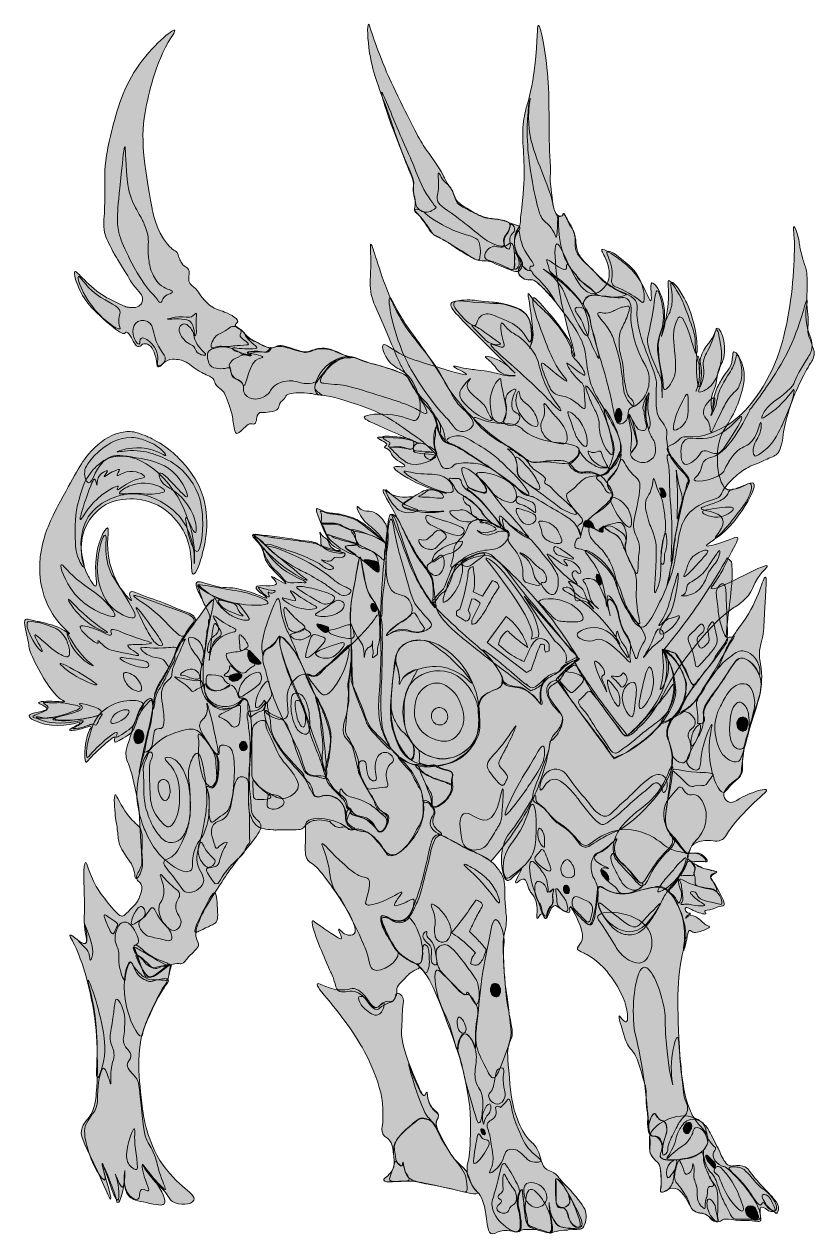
# Model space of a CAD drawing. Extents: x -19 to 646, y -913 to 106.
import ezdxf

# ---------------------------------------------------------------- set-up
doc = ezdxf.new("R2010")
doc.units = 0
doc.header["$MEASUREMENT"] = 0
doc.layers.add('Layer 2', color=7, linetype='Continuous', lineweight=0)

# ---------------------------------------------------------------- blocks, each defined once
blk = doc.blocks.new('Block_0')
at = {"layer": 'Layer 2', "true_color": 0xb39d70, "transparency": 33554687}
h = blk.add_hatch(color=33, dxfattribs=at)
h.dxf.hatch_style = 2
edge = h.paths.add_edge_path()
edge.add_spline(control_points=[(487, -493), (490.1, -493.6), (493.6, -490.3), (495, -489), (496.5, -487.6), (496.7, -487), (498.8, -485), (500.8, -483.2), (501.7, -482.6), (504, -480), (512.7, -470), (519, -457), (519, -457), (530.8, -432.7), (561.4, -395), (578, -385), (580.4, -383.6), (587.3, -379.8), (592, -372), (593.6, -369.3), (594.1, -367.6), (596, -364), (601.1, -354.4), (606.7, -351), (606, -350), (604.1, -347.1), (561.5, -372.7), (559, -369), (558.3, -368), (561.2, -365.9), (566, -358), (569.3, -352.7), (568.9, -352.1), (574, -342), (579.5, -331.2), (582.3, -327.2), (581, -326), (580.2, -325.2), (578.3, -326.3), (574, -328), (565.3, -331.5), (555.5, -334.1), (555, -333), (554.7, -332.4), (557.2, -331.1), (561, -328), (566.5, -323.6), (570, -319.6), (574, -315), (574.4, -314.5), (574.2, -314.8), (584, -302), (587.2, -297.8), (588.6, -296), (590, -293), (591.7, -289.4), (594.1, -282.5), (592, -281), (590.9, -280.2), (589.2, -281.4), (585, -283), (579.5, -285.1), (575.5, -286.6), (573, -286), (564.2, -283.8), (559.6, -251.5), (570, -235), (570.9, -233.6), (573.2, -230.3), (576, -225), (577.8, -221.6), (580.8, -216), (583, -209), (585.4, -201.4), (588, -193.4), (586, -184), (584.3, -176.2), (579.9, -169.5), (578, -170), (576.2, -170.4), (578.2, -176.7), (574, -184), (572.5, -186.6), (571.8, -186.7), (569, -191), (566.6, -194.7), (564.9, -198.1), (564, -200), (559.3, -210.3), (560.7, -220), (560, -220), (559.5, -220), (558.5, -215.5), (559, -210), (559.6, -203.9), (561.4, -204), (563, -196), (564, -190.8), (563.9, -188), (566, -183), (566.9, -181), (567.6, -179.8), (568, -179), (573.3, -168.9), (567.8, -150), (564, -150), (562.3, -150), (563, -153.9), (558, -161), (555.6, -164.4), (553, -166.9), (551, -172), (550.9, -172.3), (550.4, -173.5), (550, -175), (548.5, -180.3), (548.9, -184.4), (549, -187), (549.3, -196.2), (545.9, -203), (546, -203), (546.1, -203), (550.5, -194), (549, -183), (548.3, -178), (547.1, -177.3), (546, -170), (545, -163.1), (546, -162.8), (545, -157), (544.3, -153), (542.9, -148.9), (540, -141), (537.5, -134.2), (536.3, -130.8), (535, -128), (531.3, -119.9), (525, -109.2), (523, -110), (522.1, -110.4), (522.7, -112.8), (523, -118), (523.5, -128.5), (521.9, -136.7), (520, -146), (518.6, -153.1), (517.2, -157), (517, -157), (516.5, -156.9), (523.4, -139.5), (517, -123), (514.7, -117), (510.7, -111.4), (509, -112), (506.6, -112.8), (509.8, -126.5), (508, -127), (506.2, -127.5), (503.7, -113.4), (492, -101), (488.1, -96.9), (484.2, -94), (480, -91), (476.4, -88.4), (468.4, -82.6), (467, -84), (466, -85), (469.1, -88.3), (471, -94), (472.3, -97.7), (474.6, -104.7), (472, -111), (470.1, -115.7), (465, -120.7), (460, -121), (444.7, -121.8), (433.5, -77.7), (429, -79), (424.9, -80.2), (429, -119.3), (440, -157), (440, -157), (444.9, -173.7), (444, -174), (443.2, -174.3), (440.6, -160.8), (430, -148), (422.9, -139.4), (417, -134), (417, -134), (414.6, -131.8), (412.6, -130.2), (410, -127), (407.1, -123.4), (405.6, -120.7), (405, -121), (404.4, -121.3), (405.2, -123.8), (406, -129), (406.4, -132.6), (406.8, -135.5), (407, -137), (408.9, -152), (409.8, -156.3), (408, -162), (407.2, -164.6), (406, -167), (406, -167), (406, -167), (407.4, -164.3), (408, -161), (408.3, -159.4), (408.5, -157.1), (408, -153), (407.5, -149.1), (406.9, -144.6), (405, -141), (400.9, -133.3), (391.2, -131.1), (382, -129), (376.2, -127.7), (378.9, -129.1), (363, -127), (359.1, -126.5), (353.3, -125.7), (346, -127), (342.4, -127.7), (340.6, -128), (340, -129), (337.8, -132.8), (347.8, -141.6), (370, -164), (386, -180), (393.9, -188.1), (394, -188), (394.1, -187.9), (388.9, -182.1), (382, -178), (381.7, -177.8), (380.1, -176.9), (378, -176), (374.5, -174.5), (369.5, -173.1), (369, -174), (368.7, -174.7), (371.2, -176), (375, -180), (378.5, -183.6), (378.1, -184.3), (380, -186), (385.6, -190.9), (394, -189.7), (394, -190), (394, -190.2), (391.7, -190.4), (388, -190), (382.7, -189.5), (380.5, -188.3), (374, -187), (372.5, -186.7), (371, -186.5), (368, -186), (359.6, -184.7), (358.3, -184.9), (353, -184), (345.7, -182.8), (342.2, -181.4), (342, -182), (341.6, -183), (353.4, -188), (353, -189), (352.6, -190.1), (337.7, -185.6), (326, -182), (311.9, -177.7), (304.8, -175.5), (300, -173), (289.6, -167.6), (284.8, -162.5), (283, -164), (281.1, -165.6), (283.7, -172.8), (288, -178), (291.9, -182.7), (296, -184.2), (299, -186), (313.5, -194.8), (317.8, -222.1), (311, -227), (307.8, -229.3), (304.3, -224.9), (291, -223), (279.8, -221.4), (267.5, -222.4), (267, -225), (266.8, -226.4), (270.1, -228), (279, -232), (290.6, -237.2), (313, -247), (313, -247), (313, -247), (308, -244.3), (301, -243), (298.6, -242.6), (298.3, -242.7), (288, -242), (281.5, -241.6), (278.2, -241.3), (278, -242), (277.7, -243.2), (286.4, -245.9), (286, -248), (285.8, -248.9), (284, -249.1), (284, -250), (284, -250.8), (285.5, -251), (287, -252), (288.8, -253.3), (289.5, -255), (290, -256), (293, -261.7), (301.5, -264.3), (301, -266), (300.5, -267.6), (292.7, -265.4), (292, -267), (291.2, -268.9), (300.7, -275.1), (311, -280), (323.7, -286), (335.9, -289.2), (336, -289), (336, -288.9), (333.3, -287.8), (330, -287), (327.4, -286.4), (323.8, -285.5), (320, -286), (319, -286.1), (316.8, -286.5), (308, -292), (301.9, -295.8), (298.9, -297.7), (299, -299), (299.3, -302.5), (310.5, -304.5), (318, -305), (326.8, -305.5), (334, -304.2), (334, -304), (334, -303.8), (327.9, -304.6), (319, -304), (310.5, -303.4), (299.1, -301.5), (299, -299), (299, -298.8), (299.1, -298.5), (301, -297), (305.4, -293.6), (308.1, -292.6), (308, -292), (307.8, -291.2), (302.7, -292.8), (297, -292), (288.4, -290.8), (284.3, -284.9), (283, -286), (281.4, -287.4), (287.7, -296.4), (295, -310), (299.9, -319), (304.7, -331.7), (310, -340), (312.3, -343.7), (314, -346), (314, -346), (317.1, -350.3), (317.9, -350.8), (320, -354), (321.6, -356.5), (323, -358.8), (324, -362), (324.9, -365.1), (324.9, -367.6), (325, -371), (325.1, -377.1), (324.1, -380.7), (325, -381), (325.5, -381.2), (326.3, -380.1), (328, -378), (329.9, -375.6), (329.8, -375.2), (331, -374), (332.8, -372.2), (333.7, -372.5), (335, -371), (336.4, -369.4), (336.6, -367.8), (337, -366), (337, -366), (337.6, -363.5), (341, -357), (344.9, -349.5), (352.1, -345.9), (354, -345), (357.6, -343.3), (361.1, -342.4), (363, -342), (366.1, -341.3), (368.6, -341), (369, -341), (377.3, -340.3), (388.2, -355.6), (390, -358), (403.3, -376.5), (419, -393.1), (433, -411), (437.7, -417), (440.1, -420), (441, -421), (444.4, -424.4), (445.9, -425.2), (446, -427), (446.3, -432), (435.3, -435.3), (436, -438), (436.6, -440.3), (444, -438.3), (450, -443), (452.4, -444.9), (453.2, -446.7), (455, -450), (457.9, -455.3), (463.3, -462.5), (474, -477), (480.7, -486.1), (478.9, -482.8), (481, -486), (484, -490.5), (484.8, -492.6), (487, -493)], knot_values=[0, 0, 0, 0, 1, 1, 1, 2, 2, 2, 3, 3, 3, 4, 4, 4, 5, 5, 5, 6, 6, 6, 7, 7, 7, 8, 8, 8, 9, 9, 9, 10, 10, 10, 11, 11, 11, 12, 12, 12, 13, 13, 13, 14, 14, 14, 15, 15, 15, 16, 16, 16, 17, 17, 17, 18, 18, 18, 19, 19, 19, 20, 20, 20, 21, 21, 21, 22, 22, 22, 23, 23, 23, 24, 24, 24, 25, 25, 25, 26, 26, 26, 27, 27, 27, 28, 28, 28, 29, 29, 29, 30, 30, 30, 31, 31, 31, 32, 32, 32, 33, 33, 33, 34, 34, 34, 35, 35, 35, 36, 36, 36, 37, 37, 37, 38, 38, 38, 39, 39, 39, 40, 40, 40, 41, 41, 41, 42, 42, 42, 43, 43, 43, 44, 44, 44, 45, 45, 45, 46, 46, 46, 47, 47, 47, 48, 48, 48, 49, 49, 49, 50, 50, 50, 51, 51, 51, 52, 52, 52, 53, 53, 53, 54, 54, 54, 55, 55, 55, 56, 56, 56, 57, 57, 57, 58, 58, 58, 59, 59, 59, 60, 60, 60, 61, 61, 61, 62, 62, 62, 63, 63, 63, 64, 64, 64, 65, 65, 65, 66, 66, 66, 67, 67, 67, 68, 68, 68, 69, 69, 69, 70, 70, 70, 71, 71, 71, 72, 72, 72, 73, 73, 73, 74, 74, 74, 75, 75, 75, 76, 76, 76, 77, 77, 77, 78, 78, 78, 79, 79, 79, 80, 80, 80, 81, 81, 81, 82, 82, 82, 83, 83, 83, 84, 84, 84, 85, 85, 85, 86, 86, 86, 87, 87, 87, 88, 88, 88, 89, 89, 89, 90, 90, 90, 91, 91, 91, 92, 92, 92, 93, 93, 93, 94, 94, 94, 95, 95, 95, 96, 96, 96, 97, 97, 97, 98, 98, 98, 99, 99, 99, 100, 100, 100, 101, 101, 101, 102, 102, 102, 103, 103, 103, 104, 104, 104, 105, 105, 105, 106, 106, 106, 107, 107, 107, 108, 108, 108, 109, 109, 109, 110, 110, 110, 111, 111, 111, 112, 112, 112, 113, 113, 113, 114, 114, 114, 115, 115, 115, 116, 116, 116, 117, 117, 117, 118, 118, 118, 119, 119, 119, 120, 120, 120, 121, 121, 121, 122, 122, 122, 123, 123, 123, 124, 124, 124, 125, 125, 125, 126, 126, 126, 127, 127, 127, 128, 128, 128, 129, 129, 129, 130, 130, 130, 131, 131, 131, 132, 132, 132, 133, 133, 133, 134, 134, 134, 135, 135, 135, 136, 136, 136, 137, 137, 137, 138, 138, 138, 139, 139, 139, 140, 140, 140, 141, 141, 141, 142, 142, 142, 143, 143, 143, 144, 144, 144, 145, 145, 145, 146, 146, 146, 147, 147, 147, 148, 148, 148, 148], degree=3, periodic=0)
at = {"layer": 'Layer 2', "true_color": 0xebdeb1, "transparency": 33554687}
h = blk.add_hatch(color=254, dxfattribs=at)
h.dxf.hatch_style = 2
edge = h.paths.add_edge_path()
edge.add_spline(control_points=[(475.5, -112.5), (474.7, -110.6), (475.2, -109.4), (475.5, -106.5), (476.6, -94.6), (469.4, -87.2), (471.5, -85.5), (473.9, -83.6), (484, -92.4), (486.5, -94.5), (491.4, -98.7), (494.7, -101.6), (497.5, -106.5), (503, -116), (503.6, -127.7), (501.5, -128.5), (500.9, -128.7), (500.4, -128.1), (498.5, -126.5), (498.5, -126.5), (496.4, -124.8), (489.5, -120.5), (481, -115.2), (477.1, -116.3), (475.5, -112.5)], knot_values=[0, 0, 0, 0, 1, 1, 1, 2, 2, 2, 3, 3, 3, 4, 4, 4, 5, 5, 5, 6, 6, 6, 7, 7, 7, 8, 8, 8, 8], degree=3, periodic=0)
at = {"layer": 'Layer 2', "true_color": 0xe2d7a9, "transparency": 33554687}
h = blk.add_hatch(color=254, dxfattribs=at)
h.dxf.hatch_style = 2
edge = h.paths.add_edge_path()
edge.add_spline(control_points=[(519.5, -201.5), (521.3, -202.2), (525.4, -196.7), (527.5, -191.5), (528.7, -188.5), (529.3, -185.3), (528.5, -173.5), (527.6, -160.2), (526.1, -155.2), (528.5, -147.5), (529.5, -144.4), (530.6, -140.7), (532.5, -140.5), (538.2, -140), (544.2, -172), (546.5, -171.5), (547.9, -171.2), (546.6, -159.1), (546.5, -158.5), (544.6, -142.1), (539.3, -130.9), (537.5, -127.5), (533.9, -120.4), (527.7, -110.6), (525.5, -111.5), (523.2, -112.4), (528.8, -122.8), (524.5, -135.5), (523.2, -139.2), (522.5, -139), (518.5, -148.5), (516.4, -153.5), (514.9, -157.4), (514.5, -162.5), (514.3, -164.3), (514.4, -165.7), (514.5, -168.5), (515.1, -184.6), (517.9, -185.2), (518.5, -197.5), (518.6, -199.4), (518.6, -201.2), (519.5, -201.5)], knot_values=[0, 0, 0, 0, 1, 1, 1, 2, 2, 2, 3, 3, 3, 4, 4, 4, 5, 5, 5, 6, 6, 6, 7, 7, 7, 8, 8, 8, 9, 9, 9, 10, 10, 10, 11, 11, 11, 12, 12, 12, 13, 13, 13, 14, 14, 14, 14], degree=3, periodic=0)
at = {"layer": 'Layer 2', "true_color": 0xeee8b5, "transparency": 33554687}
h = blk.add_hatch(color=254, dxfattribs=at)
h.dxf.hatch_style = 2
edge = h.paths.add_edge_path()
edge.add_spline(control_points=[(513.5, -118.5), (512.2, -118.6), (511.6, -123.7), (510.5, -131.5), (506.6, -158.1), (504.2, -156.8), (505.5, -163.5), (507.3, -173), (514.2, -186.8), (514.5, -187.5), (515, -188.5), (515.9, -190.1), (516.5, -192.5), (517.4, -195.7), (517.4, -198.7), (517.5, -204.5), (517.5, -206.6), (517.5, -208.5), (517.5, -208.5), (517.5, -208.5), (517.5, -202.6), (517.5, -200.5), (517.4, -178.3), (511.6, -172.9), (514.5, -159.5), (515.9, -153.1), (517.9, -151.1), (518.5, -143.5), (519, -137.2), (518.1, -132.5), (517.5, -129.5), (517.2, -128), (515.3, -118.4), (513.5, -118.5)], knot_values=[0, 0, 0, 0, 1, 1, 1, 2, 2, 2, 3, 3, 3, 4, 4, 4, 5, 5, 5, 6, 6, 6, 7, 7, 7, 8, 8, 8, 9, 9, 9, 10, 10, 10, 11, 11, 11, 11], degree=3, periodic=0)
at = {"layer": 'Layer 2', "true_color": 0xf2eebe, "transparency": 33554687}
h = blk.add_hatch(color=254, dxfattribs=at)
h.dxf.hatch_style = 2
edge = h.paths.add_edge_path()
edge.add_spline(control_points=[(360.5, -147.5), (362.3, -146.6), (361.4, -143.5), (364.5, -140.5), (364.5, -140.5), (365.8, -139.3), (367.5, -138.5), (370.5, -137.2), (373.9, -138.3), (381.5, -141.5), (389.2, -144.7), (394.7, -147), (399.5, -152.5), (403.8, -157.4), (405.1, -161.9), (406.5, -161.5), (408.2, -161), (407.6, -154), (407.5, -152.5), (407.2, -148.7), (406.8, -144.4), (404.5, -140.5), (400.7, -134.2), (393.6, -132.4), (386.5, -130.5), (379.9, -128.8), (378.4, -129.6), (363.5, -128.5), (348.5, -127.4), (343.7, -126.1), (342.5, -128.5), (341, -131.3), (346, -136.7), (349.5, -140.5), (351, -142.1), (357.5, -149.1), (360.5, -147.5)], knot_values=[0, 0, 0, 0, 1, 1, 1, 2, 2, 2, 3, 3, 3, 4, 4, 4, 5, 5, 5, 6, 6, 6, 7, 7, 7, 8, 8, 8, 9, 9, 9, 10, 10, 10, 11, 11, 11, 12, 12, 12, 12], degree=3, periodic=0)
at = {"layer": 'Layer 2', "true_color": 0xefecbf, "transparency": 33554687}
h = blk.add_hatch(color=254, dxfattribs=at)
h.dxf.hatch_style = 2
edge = h.paths.add_edge_path()
edge.add_spline(control_points=[(437.5, -194.5), (438, -194), (434.2, -190), (430.5, -184.5), (427.8, -180.6), (425.3, -176.1), (421.5, -166.5), (416.9, -155.1), (405.6, -126.6), (409.5, -124.5), (410.7, -123.9), (416.3, -130.4), (427.5, -143.5), (427.5, -143.5), (429.5, -145.8), (436, -155), (439.6, -160.1), (441.3, -162.8), (441.5, -166.5), (441.6, -168.9), (441, -169.4), (441.5, -171.5), (442.4, -174.9), (444.6, -176), (447.5, -179.5), (450.9, -183.6), (453.3, -188.8), (452.5, -189.5), (451.9, -190), (449.4, -188.2), (444.5, -184.5), (439.5, -180.8), (437.9, -179.2), (437.5, -179.5), (436.9, -180), (439.8, -185.1), (443.5, -189.5), (448.3, -195.3), (450, -194.9), (451.5, -198.5), (452.5, -200.9), (451.7, -201.1), (452.5, -210.5), (452.9, -215.6), (453.3, -217), (452.5, -217.5), (450.8, -218.5), (447.5, -213.5), (440.5, -209.5), (433.5, -205.5), (430.9, -208.1), (426.5, -204.5), (423.7, -202.2), (422.3, -198.6), (419.5, -191.5), (417.5, -186.3), (415.1, -180.4), (416.5, -179.5), (417.6, -178.8), (420.2, -182.1), (428.5, -188.5), (432.9, -191.9), (437, -195), (437.5, -194.5)], knot_values=[0, 0, 0, 0, 1, 1, 1, 2, 2, 2, 3, 3, 3, 4, 4, 4, 5, 5, 5, 6, 6, 6, 7, 7, 7, 8, 8, 8, 9, 9, 9, 10, 10, 10, 11, 11, 11, 12, 12, 12, 13, 13, 13, 14, 14, 14, 15, 15, 15, 16, 16, 16, 17, 17, 17, 18, 18, 18, 19, 19, 19, 20, 20, 20, 21, 21, 21, 21], degree=3, periodic=0)
at = {"layer": 'Layer 2', "true_color": 0xcca878, "transparency": 33554687}
h = blk.add_hatch(color=43, dxfattribs=at)
h.dxf.hatch_style = 2
edge = h.paths.add_edge_path()
edge.add_spline(control_points=[(357.5, -147.5), (358.1, -146.8), (363.8, -150.4), (365.5, -151.5), (367.9, -153), (368.7, -153.8), (372.5, -156.5), (379.9, -161.9), (381.8, -162.8), (381.5, -163.5), (381.1, -164.5), (376.4, -164.4), (372.5, -162.5), (370.7, -161.6), (369.6, -160.7), (365.5, -156.5), (359.9, -150.8), (357.2, -147.9), (357.5, -147.5)], knot_values=[0, 0, 0, 0, 1, 1, 1, 2, 2, 2, 3, 3, 3, 4, 4, 4, 5, 5, 5, 6, 6, 6, 6], degree=3, periodic=0)
at = {"layer": 'Layer 2', "true_color": 0xf4edbe, "transparency": 33554687}
h = blk.add_hatch(color=254, dxfattribs=at)
h.dxf.hatch_style = 2
edge = h.paths.add_edge_path()
edge.add_spline(control_points=[(384.5, -165.5), (385.3, -164.6), (384.5, -163), (383.5, -159.5), (381.8, -153.5), (381.1, -146.1), (382.5, -145.5), (383.3, -145.2), (384.4, -147.4), (387.5, -150.5), (391.2, -154.2), (393.6, -154.8), (397.5, -157.5), (397.5, -157.5), (402.3, -160.9), (407.5, -167.5), (413.3, -174.9), (413.8, -181.1), (416.5, -189.5), (422.7, -208.8), (433.8, -218.4), (432.5, -219.5), (431.1, -220.6), (420.7, -207.9), (400.5, -189.5), (387.6, -177.8), (372.3, -165.1), (373.5, -163.5), (374.3, -162.4), (382.5, -167.7), (384.5, -165.5)], knot_values=[0, 0, 0, 0, 1, 1, 1, 2, 2, 2, 3, 3, 3, 4, 4, 4, 5, 5, 5, 6, 6, 6, 7, 7, 7, 8, 8, 8, 9, 9, 9, 10, 10, 10, 10], degree=3, periodic=0)
at = {"layer": 'Layer 2', "true_color": 0xdbc996, "transparency": 33554687}
h = blk.add_hatch(color=31, dxfattribs=at)
h.dxf.hatch_style = 2
edge = h.paths.add_edge_path()
edge.add_spline(control_points=[(548.5, -203.5), (549.8, -204.7), (555, -202), (558.5, -198.5), (563.7, -193.3), (565.4, -186.4), (566.5, -181.5), (566.8, -180.1), (567.3, -178.2), (567.5, -175.5), (567.7, -173.5), (567.8, -170.2), (566.5, -162.5), (565.3, -155.3), (564.6, -151.6), (563.5, -151.5), (562.4, -151.5), (562, -155), (559.5, -161.5), (555.7, -171.4), (553.5, -171.5), (552.5, -177.5), (551.5, -183.5), (553.6, -184), (552.5, -190.5), (551.2, -198.4), (547.2, -202.3), (548.5, -203.5)], knot_values=[0, 0, 0, 0, 1, 1, 1, 2, 2, 2, 3, 3, 3, 4, 4, 4, 5, 5, 5, 6, 6, 6, 7, 7, 7, 8, 8, 8, 9, 9, 9, 9], degree=3, periodic=0)
at = {"layer": 'Layer 2', "true_color": 0xeee8b8, "transparency": 33554687}
h = blk.add_hatch(color=254, dxfattribs=at)
h.dxf.hatch_style = 2
edge = h.paths.add_edge_path()
edge.add_spline(control_points=[(558.5, -237.5), (559.5, -237.8), (561.3, -233.3), (564.5, -226.5), (567.6, -219.8), (569.4, -216), (571.5, -212.5), (577, -203.2), (579.8, -204.3), (582.5, -198.5), (587.9, -187.1), (582.2, -172.4), (580.5, -172.5), (579.8, -172.5), (580.1, -174.8), (578.5, -179.5), (576.5, -185.5), (574.3, -186.8), (569.5, -195.5), (567.3, -199.5), (566.2, -201.5), (565.5, -203.5), (563.5, -209.4), (564.2, -212.5), (561.5, -218.5), (560.2, -221.3), (558.7, -223.6), (558.5, -223.5), (558.3, -223.4), (559.5, -221), (560.5, -217.5), (561, -215.6), (562.8, -209.2), (561.5, -208.5), (559.8, -207.6), (550.9, -216), (552.5, -222.5), (553.3, -225.7), (556.1, -226.4), (557.5, -231.5), (558.4, -235), (557.8, -237.3), (558.5, -237.5)], knot_values=[0, 0, 0, 0, 1, 1, 1, 2, 2, 2, 3, 3, 3, 4, 4, 4, 5, 5, 5, 6, 6, 6, 7, 7, 7, 8, 8, 8, 9, 9, 9, 10, 10, 10, 11, 11, 11, 12, 12, 12, 13, 13, 13, 14, 14, 14, 14], degree=3, periodic=0)
at = {"layer": 'Layer 2', "true_color": 0xebdaa6, "transparency": 33554687}
h = blk.add_hatch(color=41, dxfattribs=at)
h.dxf.hatch_style = 2
edge = h.paths.add_edge_path()
edge.add_spline(control_points=[(547.5, -173.5), (545.7, -173.7), (546.7, -199.4), (548.5, -199.5), (549.5, -199.6), (551.5, -191.5), (550.5, -183.5), (550, -179.2), (548.4, -173.4), (547.5, -173.5)], knot_values=[0, 0, 0, 0, 1, 1, 1, 2, 2, 2, 3, 3, 3, 3], degree=3, periodic=0)
at = {"layer": 'Layer 2', "true_color": 0xa29a6c, "transparency": 33554687}
h = blk.add_hatch(color=55, dxfattribs=at)
h.dxf.hatch_style = 2
edge = h.paths.add_edge_path()
edge.add_spline(control_points=[(347.5, -203.5), (347.9, -202.1), (348.7, -200.9), (350.5, -198.5), (353.4, -194.5), (356.3, -192.3), (356.5, -192.5), (356.7, -192.7), (353.4, -195.1), (353.5, -198.5), (353.5, -199.4), (353.8, -200.3), (354.5, -201.5), (356.5, -205.1), (359.1, -206.7), (364.5, -211.5), (367.3, -214), (367.9, -214.7), (368.5, -215.5), (369.8, -217.4), (369.8, -218.2), (371.5, -221.5), (373.7, -225.9), (374.9, -226.9), (374.5, -227.5), (373.7, -228.6), (368.1, -226.3), (363.5, -223.5), (362.7, -223), (345.2, -212.2), (347.5, -203.5)], knot_values=[0, 0, 0, 0, 1, 1, 1, 2, 2, 2, 3, 3, 3, 4, 4, 4, 5, 5, 5, 6, 6, 6, 7, 7, 7, 8, 8, 8, 9, 9, 9, 10, 10, 10, 10], degree=3, periodic=0)
at = {"layer": 'Layer 2', "true_color": 0xb5ab76, "transparency": 33554687}
h = blk.add_hatch(color=43, dxfattribs=at)
h.dxf.hatch_style = 2
edge = h.paths.add_edge_path()
edge.add_spline(control_points=[(376.5, -227.5), (375.5, -226.6), (374.2, -224.9), (373.5, -218.5), (373, -213.8), (372.6, -210.7), (373.5, -206.5), (375.1, -198.8), (379.9, -192), (381.5, -192.5), (382.1, -192.7), (381.7, -193.8), (382.5, -198.5), (382.7, -199.5), (382.7, -199.6), (384.5, -207.5), (384.8, -208.6), (384.9, -209.2), (384.9, -209.3), (386, -214.5), (386.7, -217.5), (386.5, -220.5), (386.4, -221.8), (386, -228.3), (382.5, -229.5), (379.7, -230.5), (376.7, -227.7), (376.5, -227.5)], knot_values=[0, 0, 0, 0, 1, 1, 1, 2, 2, 2, 3, 3, 3, 4, 4, 4, 5, 5, 5, 6, 6, 6, 7, 7, 7, 8, 8, 8, 9, 9, 9, 9], degree=3, periodic=0)
at = {"layer": 'Layer 2', "true_color": 0xb39f71, "transparency": 33554687}
h = blk.add_hatch(color=33, dxfattribs=at)
h.dxf.hatch_style = 2
edge = h.paths.add_edge_path()
edge.add_spline(control_points=[(394.5, -201.5), (395.2, -202.2), (392.4, -204.8), (391.5, -210.5), (391, -213.3), (390.4, -217.1), (392.5, -219.5), (394.2, -221.5), (396.6, -221.2), (397.5, -223.5), (398, -224.7), (397.7, -225.9), (397.5, -226.5), (396.9, -229), (394.7, -230.8), (392.5, -231.5), (389.6, -232.4), (385.8, -231.7), (384.5, -229.5), (383.3, -227.3), (385.6, -225.7), (386.5, -220.5), (387.6, -213.9), (384.6, -211.8), (386.5, -207.5), (388.4, -203), (393.6, -200.7), (394.5, -201.5)], knot_values=[0, 0, 0, 0, 1, 1, 1, 2, 2, 2, 3, 3, 3, 4, 4, 4, 5, 5, 5, 6, 6, 6, 7, 7, 7, 8, 8, 8, 9, 9, 9, 9], degree=3, periodic=0)
at = {"layer": 'Layer 2', "true_color": 0xefd3a4, "transparency": 33554687}
h = blk.add_hatch(color=41, dxfattribs=at)
h.dxf.hatch_style = 2
edge = h.paths.add_edge_path()
edge.add_spline(control_points=[(397, -203), (396.4, -202.9), (395.4, -205.3), (395, -207), (392.7, -216.1), (399.5, -227.2), (407.5, -231.5), (408.7, -232.1), (411.2, -233.5), (412.5, -232.5), (413.9, -231.4), (412.9, -227.9), (412.5, -226.5), (412.1, -225.2), (410.4, -219.9), (404.5, -214.5), (401.3, -211.6), (399.7, -211.2), (398.5, -208.5), (397.3, -205.8), (397.7, -203.1), (397, -203)], knot_values=[0, 0, 0, 0, 1, 1, 1, 2, 2, 2, 3, 3, 3, 4, 4, 4, 5, 5, 5, 6, 6, 6, 7, 7, 7, 7], degree=3, periodic=0)
at = {"layer": 'Layer 2', "true_color": 0xf8e3b8, "transparency": 33554687}
h = blk.add_hatch(color=254, dxfattribs=at)
h.dxf.hatch_style = 2
edge = h.paths.add_edge_path()
edge.add_spline(control_points=[(468.5, -222.5), (462.9, -209.2), (454.7, -197.9), (453.5, -198.5), (452.5, -199), (456, -207.9), (457.5, -211.5), (460.6, -218.9), (461.9, -219.5), (463.5, -224.5), (465.6, -231.4), (464, -233), (465.5, -239.5), (467.6, -248.8), (473.7, -257.2), (475.5, -256.5), (477.9, -255.6), (475, -237.9), (468.5, -222.5)], knot_values=[0, 0, 0, 0, 1, 1, 1, 2, 2, 2, 3, 3, 3, 4, 4, 4, 5, 5, 5, 6, 6, 6, 6], degree=3, periodic=0)
at = {"layer": 'Layer 2', "true_color": 0xe5dca4, "transparency": 33554687}
h = blk.add_hatch(color=41, dxfattribs=at)
h.dxf.hatch_style = 2
edge = h.paths.add_edge_path()
edge.add_spline(control_points=[(421.5, -243.5), (421.1, -243.2), (415.7, -238.9), (415.5, -232.5), (415.4, -228), (418, -227.5), (418.5, -221.5), (418.9, -216.7), (417.6, -213.9), (418.5, -213.5), (419.4, -213.1), (420.9, -216.1), (425.5, -221.5), (429, -225.6), (430, -226), (432.5, -229.5), (434.3, -232), (435.6, -233.8), (436.5, -236.5), (437.1, -238.2), (439.1, -244.2), (436.5, -246.5), (434.8, -248), (431.9, -247.3), (428.5, -246.5), (426.4, -246), (424, -245.4), (421.5, -243.5)], knot_values=[0, 0, 0, 0, 1, 1, 1, 2, 2, 2, 3, 3, 3, 4, 4, 4, 5, 5, 5, 6, 6, 6, 7, 7, 7, 8, 8, 8, 9, 9, 9, 9], degree=3, periodic=0)
at = {"layer": 'Layer 2', "true_color": 0xe9e5b6, "transparency": 33554687}
h = blk.add_hatch(color=254, dxfattribs=at)
h.dxf.hatch_style = 2
edge = h.paths.add_edge_path()
edge.add_spline(control_points=[(527.5, -235.5), (527.3, -235.3), (526.7, -234.8), (527.5, -230.5), (528.6, -224.8), (530.5, -220.6), (531.5, -218.5), (537.4, -206.1), (538, -205.4), (538.5, -205.5), (539.6, -205.8), (539.6, -210), (539.5, -216.5), (539.4, -221.7), (539.4, -224.3), (538.5, -226.5), (536, -232.6), (529.3, -236.8), (527.5, -235.5)], knot_values=[0, 0, 0, 0, 1, 1, 1, 2, 2, 2, 3, 3, 3, 4, 4, 4, 5, 5, 5, 6, 6, 6, 6], degree=3, periodic=0)
at = {"layer": 'Layer 2', "true_color": 0xf4e4c0, "transparency": 33554687}
h = blk.add_hatch(color=254, dxfattribs=at)
h.dxf.hatch_style = 2
edge = h.paths.add_edge_path()
edge.add_spline(control_points=[(453.5, -249.5), (451.9, -250.2), (448.5, -245.8), (447.5, -244.5), (445.2, -241.5), (444.4, -239.1), (442.5, -233.5), (438.8, -222.7), (437.8, -221), (438.5, -220.5), (439.8, -219.6), (445, -223.6), (448.5, -228.5), (454.6, -237), (455.8, -248.5), (453.5, -249.5)], knot_values=[0, 0, 0, 0, 1, 1, 1, 2, 2, 2, 3, 3, 3, 4, 4, 4, 5, 5, 5, 5], degree=3, periodic=0)
at = {"layer": 'Layer 2', "true_color": 0x6a5950, "transparency": 33554687}
h = blk.add_hatch(color=251, dxfattribs=at)
h.dxf.hatch_style = 2
edge = h.paths.add_edge_path()
edge.add_spline(control_points=[(123, -357), (125.4, -357.3), (129, -346.9), (131, -339), (133.3, -330), (138.8, -306.7), (128, -283), (124, -274.1), (117.6, -266.9), (116, -265), (111.3, -259.5), (107, -255.7), (105, -254), (101.3, -250.8), (98.1, -248.8), (97, -248), (90.7, -243.8), (85.4, -241.6), (84, -241), (77.7, -238.5), (74.5, -237.2), (70, -237), (68.6, -236.9), (64.1, -236.8), (58, -239), (48.9, -242.2), (41.6, -248.4), (35, -256), (29.1, -262.7), (22.3, -275.2), (9, -300), (6.5, -304.7), (3.8, -309.8), (1, -317), (-0.9, -321.9), (-3.6, -328.9), (-5, -338), (-5.9, -343.8), (-8.3, -361), (-1, -379), (0.3, -382.3), (2.9, -388.4), (8, -395), (13.4, -401.9), (19.4, -406.5), (19, -407), (18.7, -407.4), (14.9, -403.8), (8, -401), (5.2, -399.9), (2.8, -399.3), (-2, -398), (-7.1, -396.7), (-5.8, -397.3), (-11, -396), (-15.8, -394.8), (-17, -394.2), (-18, -395), (-19.1, -395.9), (-19.1, -398.4), (-18, -403), (-14.1, -419.5), (-16, -416.1), (-14, -422), (-11.9, -428.2), (-8.9, -433.5), (-3, -444), (-3, -444), (1.6, -452.2), (8, -459), (9.4, -460.5), (10.8, -461.9), (13, -463), (14.1, -463.5), (15, -463.8), (15, -464), (14.9, -464.5), (10.8, -464.1), (8, -464), (5.1, -463.9), (-6.7, -463.3), (-7, -465), (-7.3, -466.3), (0.1, -467.9), (0, -470), (-0.2, -472.9), (-14.6, -472.8), (-15, -476), (-15.3, -478.2), (-8.7, -481.4), (-2, -483), (13.7, -486.7), (27.6, -480.6), (28, -482), (28.4, -483.1), (18.6, -486.8), (19, -488), (19.3, -488.8), (24.5, -488.2), (29, -487), (33.7, -485.7), (36.3, -484.2), (37, -485), (37.5, -485.6), (36.3, -487), (35, -490), (34.1, -492.2), (33.7, -493.8), (33, -497), (31.4, -504.4), (31.3, -514.7), (33, -515), (33.4, -515.1), (33.6, -514.5), (36, -512), (36.1, -511.9), (37.1, -510.9), (39, -509), (43, -505), (46.5, -501.9), (51, -498), (54, -495.3), (56.3, -493.5), (57, -494), (57.8, -494.6), (56.1, -497.2), (57, -498), (57.4, -498.4), (58.5, -498.4), (64, -495), (67.3, -493), (68.9, -491.9), (70, -491), (70.6, -490.5), (71, -490), (71.4, -489.5), (74, -486.2), (75, -482.2), (76, -479), (76, -479), (78.4, -471.4), (86, -464), (86.4, -463.6), (87.3, -462.8), (88, -463), (88.6, -463.2), (88.6, -464.5), (89, -468), (89.3, -470.2), (89.4, -470.5), (89.5, -470.5), (89.7, -470.5), (90, -469.2), (90.5, -466.5), (90.6, -465.8), (90.7, -465.3), (90.7, -464.7), (90.8, -463.8), (90.7, -463.5), (91, -462), (91.5, -460), (92.2, -458.2), (92.5, -457.5), (93.7, -454.5), (94.7, -453.6), (96.5, -450.5), (97.4, -449), (96.9, -449.6), (102.5, -438.5), (103.8, -435.9), (104.5, -434.5), (104.5, -434.5), (106.2, -431.4), (107.1, -430.6), (107.5, -428.5), (107.8, -426.9), (107.4, -426.8), (107.7, -425.1), (108.1, -422.6), (109.5, -420.9), (110, -420), (112, -416), (114.6, -411), (119, -405), (123.3, -399), (125.5, -397.5), (125, -395), (124.5, -392.6), (122.2, -390.5), (115, -388), (109.2, -386), (103.7, -383.3), (98, -381), (90.8, -378.1), (83.1, -376.2), (76, -373), (74.3, -372.2), (71.2, -370.8), (70, -372), (68.3, -373.6), (71.5, -378.7), (71, -379), (70.2, -379.5), (57.7, -366.8), (53, -348), (48.7, -331), (53.1, -318.4), (51, -318), (48.8, -317.6), (41.8, -331.1), (41, -347), (40.4, -357.8), (42.9, -366.4), (41, -367), (39.3, -367.5), (35.7, -360.5), (35, -359), (32.4, -353.8), (27.5, -344.1), (29, -331), (29.4, -327.2), (31.2, -313.1), (43, -303), (60.2, -288.2), (83.3, -295.1), (86, -296), (107, -302.7), (115.6, -321.6), (117, -325), (123.9, -341.2), (120.1, -356.6), (123, -357)], knot_values=[0, 0, 0, 0, 1, 1, 1, 2, 2, 2, 3, 3, 3, 4, 4, 4, 5, 5, 5, 6, 6, 6, 7, 7, 7, 8, 8, 8, 9, 9, 9, 10, 10, 10, 11, 11, 11, 12, 12, 12, 13, 13, 13, 14, 14, 14, 15, 15, 15, 16, 16, 16, 17, 17, 17, 18, 18, 18, 19, 19, 19, 20, 20, 20, 21, 21, 21, 22, 22, 22, 23, 23, 23, 24, 24, 24, 25, 25, 25, 26, 26, 26, 27, 27, 27, 28, 28, 28, 29, 29, 29, 30, 30, 30, 31, 31, 31, 32, 32, 32, 33, 33, 33, 34, 34, 34, 35, 35, 35, 36, 36, 36, 37, 37, 37, 38, 38, 38, 39, 39, 39, 40, 40, 40, 41, 41, 41, 42, 42, 42, 43, 43, 43, 44, 44, 44, 45, 45, 45, 46, 46, 46, 47, 47, 47, 48, 48, 48, 49, 49, 49, 50, 50, 50, 51, 51, 51, 52, 52, 52, 53, 53, 53, 54, 54, 54, 55, 55, 55, 56, 56, 56, 57, 57, 57, 58, 58, 58, 59, 59, 59, 60, 60, 60, 61, 61, 61, 62, 62, 62, 63, 63, 63, 64, 64, 64, 65, 65, 65, 66, 66, 66, 67, 67, 67, 68, 68, 68, 69, 69, 69, 70, 70, 70, 71, 71, 71, 72, 72, 72, 73, 73, 73, 74, 74, 74, 75, 75, 75, 76, 76, 76, 77, 77, 77, 77], degree=3, periodic=0)
at = {"layer": 'Layer 2', "true_color": 0xd6caa4, "transparency": 33554687}
h = blk.add_hatch(color=9, dxfattribs=at)
h.dxf.hatch_style = 2
edge = h.paths.add_edge_path()
edge.add_spline(control_points=[(35, -280), (39.1, -280.8), (40.3, -265), (52, -259), (57.7, -256.1), (63.5, -257), (75, -259), (86.1, -260.9), (96.8, -262.7), (106, -271), (115.4, -279.5), (119.3, -291.1), (118, -292), (115.9, -293.5), (98.2, -269.8), (95, -272), (94, -272.7), (94.8, -275.4), (95, -276), (96.6, -281.6), (101.9, -283.5), (107, -287), (107, -287), (118, -294.5), (123, -307), (125.8, -314.1), (126.2, -321.6), (125, -322), (123.2, -322.6), (118.2, -308.6), (117, -309), (115.3, -309.6), (121.4, -338.3), (126, -338), (129.3, -337.8), (131.7, -322.5), (131, -310), (130.6, -303.5), (130, -292.6), (123, -281), (112.2, -263.1), (94.5, -257.4), (90, -256), (87, -255), (81, -253.1), (73, -253), (65.6, -252.9), (59.1, -254.5), (59, -254), (58.9, -253.7), (62, -252.7), (65, -252), (68.3, -251.3), (80.7, -248.5), (93, -254), (96.5, -255.5), (99.6, -257.6), (100, -257), (100.5, -256.4), (97.4, -253.4), (97, -253), (94, -250), (89.9, -247.2), (84, -245), (80.4, -243.7), (76.4, -242.1), (71, -242), (59.9, -241.7), (51.7, -247.6), (47, -251), (42, -254.6), (39.2, -258.1), (36, -262), (33.3, -265.4), (32.4, -267.1), (32, -269), (31, -273.6), (32.6, -279.5), (35, -280)], knot_values=[0, 0, 0, 0, 1, 1, 1, 2, 2, 2, 3, 3, 3, 4, 4, 4, 5, 5, 5, 6, 6, 6, 7, 7, 7, 8, 8, 8, 9, 9, 9, 10, 10, 10, 11, 11, 11, 12, 12, 12, 13, 13, 13, 14, 14, 14, 15, 15, 15, 16, 16, 16, 17, 17, 17, 18, 18, 18, 19, 19, 19, 20, 20, 20, 21, 21, 21, 22, 22, 22, 23, 23, 23, 24, 24, 24, 25, 25, 25, 26, 26, 26, 26], degree=3, periodic=0)
at = {"layer": 'Layer 2', "true_color": 0xd3bd88, "transparency": 33554687}
h = blk.add_hatch(color=43, dxfattribs=at)
h.dxf.hatch_style = 2
edge = h.paths.add_edge_path()
edge.add_spline(control_points=[(287.5, -249.5), (288, -251.1), (293.7, -248.5), (300.5, -250.5), (302.5, -251.1), (306.5, -252.7), (307.5, -251.5), (307.6, -251.4), (307.8, -251.1), (308, -250.7), (308.4, -250), (308.5, -249.3), (308.5, -248.5), (308.6, -247.3), (308.6, -246.1), (308.5, -245.5), (308, -243.4), (303.5, -242.4), (294.5, -241.5), (283.3, -240.4), (282.6, -241.1), (282.5, -241.5), (282.3, -242.4), (285.2, -244.3), (285.5, -244.5), (287.2, -245.6), (288.2, -245.6), (288.5, -246.5), (288.9, -247.7), (287.2, -248.6), (287.5, -249.5)], knot_values=[0, 0, 0, 0, 1, 1, 1, 2, 2, 2, 3, 3, 3, 4, 4, 4, 5, 5, 5, 6, 6, 6, 7, 7, 7, 8, 8, 8, 9, 9, 9, 10, 10, 10, 10], degree=3, periodic=0)
at = {"layer": 'Layer 2', "true_color": 0xb0ae73, "transparency": 33554687}
h = blk.add_hatch(color=43, dxfattribs=at)
h.dxf.hatch_style = 2
edge = h.paths.add_edge_path()
edge.add_spline(control_points=[(288.5, -250.5), (288.4, -250.8), (288.9, -251), (290.5, -252.5), (290.5, -252.5), (291.5, -253.5), (293.5, -255.5), (295.5, -257.5), (295.5, -257.5), (295.5, -257.5), (297.9, -259.9), (302.1, -262.8), (303.5, -263.5), (311.2, -267.7), (328, -259.8), (327.5, -257.5), (327, -255.2), (308.8, -256.3), (308.5, -253.5), (308.5, -253), (309, -251.9), (308.5, -251.5), (308.2, -251.2), (307.7, -251.4), (307.5, -251.5), (305.8, -252.1), (302.5, -251.1), (296.5, -250.5), (292.9, -250.1), (288.7, -249.7), (288.5, -250.5)], knot_values=[0, 0, 0, 0, 1, 1, 1, 2, 2, 2, 3, 3, 3, 4, 4, 4, 5, 5, 5, 6, 6, 6, 7, 7, 7, 8, 8, 8, 9, 9, 9, 10, 10, 10, 10], degree=3, periodic=0)
at = {"layer": 'Layer 2', "true_color": 0xfbe6aa, "transparency": 33554687}
h = blk.add_hatch(color=41, dxfattribs=at)
h.dxf.hatch_style = 2
edge = h.paths.add_edge_path()
edge.add_spline(control_points=[(317.5, -255.5), (318.3, -253.6), (324.5, -254.7), (324.5, -254.5), (324.5, -254.3), (321.1, -253.7), (315.5, -253.5), (310.9, -253.3), (309.2, -253.6), (308.5, -252.5), (307.7, -251.2), (308.8, -248.7), (310.5, -247.5), (313.7, -245.3), (318.6, -247.9), (321.5, -249.5), (323.4, -250.5), (327.8, -252.9), (327.5, -255.5), (327.4, -256.6), (326.4, -257.5), (325.5, -258.5), (324.5, -259.5), (323.7, -260.4), (322.5, -260.5), (319.9, -260.8), (316.8, -257.1), (317.5, -255.5)], knot_values=[0, 0, 0, 0, 1, 1, 1, 2, 2, 2, 3, 3, 3, 4, 4, 4, 5, 5, 5, 6, 6, 6, 7, 7, 7, 8, 8, 8, 9, 9, 9, 9], degree=3, periodic=0)
at = {"layer": 'Layer 2', "true_color": 0xf8e3b8, "transparency": 33554687}
h = blk.add_hatch(color=254, dxfattribs=at)
h.dxf.hatch_style = 2
edge = h.paths.add_edge_path()
edge.add_spline(control_points=[(465.5, -253.5), (463.6, -252.7), (461.9, -255.2), (458.5, -254.5), (456.7, -254.1), (455.9, -253.1), (455.5, -253.5), (454.8, -254.1), (456.3, -257.8), (458.5, -260.5), (462.9, -265.9), (470.5, -267.9), (471.5, -266.5), (472, -265.8), (470.4, -264.8), (468.5, -260.5), (466.6, -256.1), (467.1, -254.2), (465.5, -253.5)], knot_values=[0, 0, 0, 0, 1, 1, 1, 2, 2, 2, 3, 3, 3, 4, 4, 4, 5, 5, 5, 6, 6, 6, 6], degree=3, periodic=0)
at = {"layer": 'Layer 2', "true_color": 0x946a5d, "transparency": 33554687}
h = blk.add_hatch(color=35, dxfattribs=at)
h.dxf.hatch_style = 2
edge = h.paths.add_edge_path()
edge.add_spline(control_points=[(124, -348), (124.3, -348), (126.6, -319.9), (110, -292), (107.9, -288.4), (93.6, -265.2), (72, -259), (64.2, -256.8), (58.8, -257.7), (57, -258), (47.7, -259.8), (41.9, -265.9), (39, -269), (32, -276.6), (29.7, -284.4), (27, -294), (23.4, -306.8), (23.6, -315.8), (24, -331), (24.1, -333.3), (24.3, -340), (28, -347), (28.2, -347.5), (30.3, -351.3), (31, -351), (31.9, -350.7), (29.8, -344), (29, -338), (27.8, -328.7), (29.6, -318.9), (33, -312), (41.7, -294.3), (63.4, -290.3), (65, -290), (92.2, -285.4), (111.2, -308), (112, -309), (125.9, -326.1), (123.7, -348), (124, -348)], knot_values=[0, 0, 0, 0, 1, 1, 1, 2, 2, 2, 3, 3, 3, 4, 4, 4, 5, 5, 5, 6, 6, 6, 7, 7, 7, 8, 8, 8, 9, 9, 9, 10, 10, 10, 11, 11, 11, 12, 12, 12, 13, 13, 13, 13], degree=3, periodic=0)
at = {"layer": 'Layer 2', "true_color": 0xa28067, "transparency": 33554687}
h = blk.add_hatch(color=45, dxfattribs=at)
h.dxf.hatch_style = 2
edge = h.paths.add_edge_path()
edge.add_spline(control_points=[(28, -311), (27.4, -310.7), (28.6, -306.8), (31, -299), (31.9, -296), (32.8, -293.3), (34, -290), (38.6, -277.2), (39.7, -276.9), (40, -277), (41.3, -277.2), (41.5, -282), (42, -282), (42.4, -282), (41.8, -278.9), (43, -276), (44.9, -271.5), (50.5, -269.4), (51, -270), (51.5, -270.6), (47.5, -274.5), (48, -275), (48.3, -275.4), (50.7, -273.3), (55, -271), (56.8, -270.1), (60.3, -268.2), (61, -269), (61.7, -269.9), (58.3, -273.2), (59, -274), (59.6, -274.7), (62.9, -272), (67, -271), (74.2, -269.2), (82.1, -273), (82, -275), (81.9, -276.6), (76.8, -275.9), (69, -280), (63.6, -282.9), (59.7, -286.7), (59, -286), (58.5, -285.5), (60.4, -283.5), (60, -283), (59.1, -281.9), (48.1, -287.2), (39, -297), (32.1, -304.4), (29, -311.5), (28, -311)], knot_values=[0, 0, 0, 0, 1, 1, 1, 2, 2, 2, 3, 3, 3, 4, 4, 4, 5, 5, 5, 6, 6, 6, 7, 7, 7, 8, 8, 8, 9, 9, 9, 10, 10, 10, 11, 11, 11, 12, 12, 12, 13, 13, 13, 14, 14, 14, 15, 15, 15, 16, 16, 16, 17, 17, 17, 17], degree=3, periodic=0)
at = {"layer": 'Layer 2', "true_color": 0x98946a, "transparency": 33554687}
h = blk.add_hatch(color=55, dxfattribs=at)
h.dxf.hatch_style = 2
edge = h.paths.add_edge_path()
edge.add_spline(control_points=[(341.5, -287.5), (341.9, -286.9), (341.8, -286.1), (341.5, -284.5), (341, -281.4), (339.2, -279.3), (338.5, -278.5), (336.5, -276.3), (334.2, -275.2), (332.5, -274.5), (326.3, -272.1), (322.4, -273.2), (314.5, -272.5), (305.4, -271.7), (300.9, -269.5), (300.5, -270.5), (299.9, -271.9), (308.4, -276.8), (313.5, -279.5), (324.7, -285.4), (339.4, -290.7), (341.5, -287.5)], knot_values=[0, 0, 0, 0, 1, 1, 1, 2, 2, 2, 3, 3, 3, 4, 4, 4, 5, 5, 5, 6, 6, 6, 7, 7, 7, 7], degree=3, periodic=0)
at = {"layer": 'Layer 2', "true_color": 0xc8ac7d, "transparency": 33554687}
h = blk.add_hatch(color=43, dxfattribs=at)
h.dxf.hatch_style = 2
edge = h.paths.add_edge_path()
edge.add_spline(control_points=[(354.5, -283.5), (353.3, -282.2), (352.7, -280.6), (351.5, -277.5), (349.7, -272.5), (348.2, -268.6), (349.5, -267.5), (351.4, -265.9), (357.8, -271), (358.5, -271.5), (365.9, -277.3), (371.4, -286.4), (369.5, -288.5), (368.7, -289.4), (366.6, -288.7), (362.5, -287.5), (359, -286.5), (356.6, -285.7), (354.5, -283.5)], knot_values=[0, 0, 0, 0, 1, 1, 1, 2, 2, 2, 3, 3, 3, 4, 4, 4, 5, 5, 5, 6, 6, 6, 6], degree=3, periodic=0)
at = {"layer": 'Layer 2', "true_color": 0xbb9e79, "transparency": 33554687}
h = blk.add_hatch(color=33, dxfattribs=at)
h.dxf.hatch_style = 2
edge = h.paths.add_edge_path()
edge.add_spline(control_points=[(361.5, -272.5), (362.4, -270.3), (371.9, -271.4), (379.5, -274.5), (383.6, -276.2), (392.4, -279.7), (394.5, -287.5), (394.8, -288.5), (395.9, -293.4), (393.5, -295.5), (390.3, -298.3), (383, -294.8), (379.5, -292.5), (374.6, -289.3), (375.2, -287.4), (366.5, -278.5), (362.7, -274.6), (361.1, -273.5), (361.5, -272.5)], knot_values=[0, 0, 0, 0, 1, 1, 1, 2, 2, 2, 3, 3, 3, 4, 4, 4, 5, 5, 5, 6, 6, 6, 6], degree=3, periodic=0)
at = {"layer": 'Layer 2', "true_color": 0xc3b48b, "transparency": 33554687}
h = blk.add_hatch(color=43, dxfattribs=at)
h.dxf.hatch_style = 2
edge = h.paths.add_edge_path()
edge.add_spline(control_points=[(61, -289), (60.5, -287.6), (65.3, -284.7), (69, -283), (78.2, -278.9), (87.6, -280.1), (94, -283), (95.1, -283.5), (99.3, -285.4), (99, -287), (98.8, -288), (96.7, -288.6), (94, -289), (85.9, -290.3), (81.1, -289.1), (74, -289), (65.6, -288.9), (61.4, -290.2), (61, -289)], knot_values=[0, 0, 0, 0, 1, 1, 1, 2, 2, 2, 3, 3, 3, 4, 4, 4, 5, 5, 5, 6, 6, 6, 6], degree=3, periodic=0)
at = {"layer": 'Layer 2', "true_color": 0xc8b07f, "transparency": 33554687}
h = blk.add_hatch(color=43, dxfattribs=at)
h.dxf.hatch_style = 2
edge = h.paths.add_edge_path()
edge.add_spline(control_points=[(346.5, -276.5), (349.1, -277.5), (348.3, -281.1), (351.5, -284.5), (353.1, -286.2), (354.7, -287), (355.5, -287.5), (363.8, -292.3), (383.4, -315.6), (381.5, -317.5), (380.5, -318.5), (373.5, -313.9), (368.5, -308.5), (364.5, -304.1), (365.5, -303.3), (361.5, -299.5), (359.2, -297.4), (354.8, -293.7), (349.5, -290.5), (348, -289.6), (346.2, -288.6), (344.5, -286.5), (343.2, -284.9), (343.4, -284.4), (341.5, -281.5), (339.4, -278.3), (338.1, -277.1), (338.5, -276.5), (338.8, -276), (339.7, -276.4), (342.5, -276.5), (345.8, -276.6), (345.7, -276.2), (346.5, -276.5)], knot_values=[0, 0, 0, 0, 1, 1, 1, 2, 2, 2, 3, 3, 3, 4, 4, 4, 5, 5, 5, 6, 6, 6, 7, 7, 7, 8, 8, 8, 9, 9, 9, 10, 10, 10, 11, 11, 11, 11], degree=3, periodic=0)
at = {"layer": 'Layer 2', "true_color": 0xded6a8, "transparency": 33554687}
h = blk.add_hatch(color=9, dxfattribs=at)
h.dxf.hatch_style = 2
edge = h.paths.add_edge_path()
edge.add_spline(control_points=[(377.5, -292.5), (380.4, -296.2), (382.5, -299), (385.5, -302.5), (387.1, -304.4), (386.5, -303.6), (394.5, -312.5), (394.5, -312.5), (397, -315.3), (403.5, -323.5), (405, -325.4), (405.7, -326.3), (405.5, -326.5), (404.9, -327.2), (397.8, -323.1), (391.5, -317.5), (386.9, -313.4), (384.4, -309.9), (383.5, -310.5), (382.3, -311.2), (385.2, -318.2), (384.5, -318.5), (384.2, -318.6), (383.6, -317.6), (383.5, -317.5), (380.9, -314.1), (370.6, -301), (365.5, -295.5), (358.9, -288.4), (352.9, -285.5), (353.5, -284.5), (354.4, -283), (367.2, -290.4), (369.5, -287.5), (371.2, -285.3), (366.1, -278.8), (366.5, -278.5), (366.9, -278.2), (371.6, -284.8), (377.5, -292.5)], knot_values=[0, 0, 0, 0, 1, 1, 1, 2, 2, 2, 3, 3, 3, 4, 4, 4, 5, 5, 5, 6, 6, 6, 7, 7, 7, 8, 8, 8, 9, 9, 9, 10, 10, 10, 11, 11, 11, 12, 12, 12, 13, 13, 13, 13], degree=3, periodic=0)
at = {"layer": 'Layer 2', "true_color": 0xb6b890, "transparency": 33554687}
h = blk.add_hatch(color=253, dxfattribs=at)
h.dxf.hatch_style = 2
edge = h.paths.add_edge_path()
edge.add_spline(control_points=[(574.5, -286.5), (575.5, -285.6), (576.8, -285.6), (577.5, -285.5), (584, -284.9), (592.2, -278.5), (594.5, -280.5), (597, -282.7), (591, -294.2), (585.5, -302.5), (575.4, -317.8), (563.6, -327.5), (562.5, -326.5), (561.5, -325.6), (571.3, -316.9), (568.5, -310.5), (565.4, -303.5), (550.4, -304), (550.5, -301.5), (550.5, -300.6), (552.7, -300.3), (560.5, -297.5), (567.1, -295.1), (568.9, -294.1), (572, -290.8), (573.7, -288.9), (573.3, -287.5), (574.5, -286.5)], knot_values=[0, 0, 0, 0, 1, 1, 1, 2, 2, 2, 3, 3, 3, 4, 4, 4, 5, 5, 5, 6, 6, 6, 7, 7, 7, 8, 8, 8, 9, 9, 9, 9], degree=3, periodic=0)
at = {"layer": 'Layer 2', "true_color": 0xe8e1b3, "transparency": 33554687}
h = blk.add_hatch(color=254, dxfattribs=at)
h.dxf.hatch_style = 2
edge = h.paths.add_edge_path()
edge.add_spline(control_points=[(285, -286), (284.1, -286.6), (287.3, -293.4), (292, -299), (293.7, -301.1), (294.6, -302.1), (296, -303), (302.6, -307.2), (312, -304.4), (312, -303), (312, -302.4), (310.5, -302.4), (307, -301), (299.5, -298.1), (294, -293.4), (290, -290), (286.6, -287.1), (285.4, -285.7), (285, -286)], knot_values=[0, 0, 0, 0, 1, 1, 1, 2, 2, 2, 3, 3, 3, 4, 4, 4, 5, 5, 5, 6, 6, 6, 6], degree=3, periodic=0)
at = {"layer": 'Layer 2', "true_color": 0x7f6e52, "transparency": 33554687}
h = blk.add_hatch(color=47, dxfattribs=at)
h.dxf.hatch_style = 2
edge = h.paths.add_edge_path()
edge.add_spline(control_points=[(312.5, -291.5), (312.6, -292.2), (317.2, -291.9), (324.5, -292.5), (330.2, -293), (332.9, -293.7), (333.5, -292.5), (334, -291.5), (332.8, -289.5), (331.5, -288.5), (330.8, -287.9), (330.1, -287.7), (329.5, -287.5), (325.5, -286.2), (323, -285.4), (320.5, -286.5), (318.8, -287.2), (319.2, -287.9), (316.5, -289.5), (314, -291), (312.5, -291.1), (312.5, -291.5)], knot_values=[0, 0, 0, 0, 1, 1, 1, 2, 2, 2, 3, 3, 3, 4, 4, 4, 5, 5, 5, 6, 6, 6, 7, 7, 7, 7], degree=3, periodic=0)
at = {"layer": 'Layer 2', "true_color": 0x574a3a, "transparency": 33554687}
h = blk.add_hatch(color=59, dxfattribs=at)
h.dxf.hatch_style = 2
edge = h.paths.add_edge_path()
edge.add_spline(control_points=[(350.5, -291.5), (349.5, -292.2), (350.6, -296.6), (353.5, -298.5), (354.5, -299.1), (354.8, -298.9), (355.5, -299.5), (357.6, -301.3), (355.9, -303.8), (357.5, -306.5), (359.4, -309.8), (364.6, -310.3), (364.5, -312.5), (364.5, -312.9), (364.3, -313.2), (364.5, -313.5), (365, -314.2), (366.7, -313.6), (368.5, -313.5), (372.1, -313.3), (374.2, -315), (374.5, -314.5), (374.8, -314), (372.3, -312.6), (369.5, -309.5), (366.6, -306.4), (367, -305.4), (363.5, -301.5), (361.9, -299.7), (360.5, -298.4), (359.5, -297.5), (357.3, -295.4), (355.6, -294.3), (354.5, -293.5), (352.2, -291.9), (351, -291.1), (350.5, -291.5)], knot_values=[0, 0, 0, 0, 1, 1, 1, 2, 2, 2, 3, 3, 3, 4, 4, 4, 5, 5, 5, 6, 6, 6, 7, 7, 7, 8, 8, 8, 9, 9, 9, 10, 10, 10, 11, 11, 11, 12, 12, 12, 12], degree=3, periodic=0)
at = {"layer": 'Layer 2', "true_color": 0xad886d, "transparency": 33554687}
h = blk.add_hatch(color=23, dxfattribs=at)
h.dxf.hatch_style = 2
edge = h.paths.add_edge_path()
edge.add_spline(control_points=[(411, -305), (411.4, -304.7), (411.2, -303.8), (411, -302), (410.8, -300.2), (410.6, -299), (410, -298), (409.2, -296.6), (408, -296.2), (405, -295), (398.3, -292.2), (397.2, -291.2), (396, -292), (394.9, -292.7), (394.5, -294.6), (395, -296), (395.8, -298.2), (398.5, -297.7), (403, -300), (407.8, -302.4), (410.1, -305.7), (411, -305)], knot_values=[0, 0, 0, 0, 1, 1, 1, 2, 2, 2, 3, 3, 3, 4, 4, 4, 5, 5, 5, 6, 6, 6, 7, 7, 7, 7], degree=3, periodic=0)
at = {"layer": 'Layer 2', "true_color": 0x7c7056, "transparency": 33554687}
h = blk.add_hatch(color=47, dxfattribs=at)
h.dxf.hatch_style = 2
edge = h.paths.add_edge_path()
edge.add_spline(control_points=[(134, -411), (134.7, -404.3), (134.6, -404.3), (135, -403), (135.5, -401.6), (136.1, -400.6), (136, -399), (136, -397.8), (135.6, -397.1), (136, -396), (136.3, -395.2), (136.8, -394.9), (137, -394), (137, -394), (137.2, -393.1), (137, -392), (136.4, -389.1), (130.3, -378.1), (128, -373), (126.2, -369), (124.6, -365.6), (126, -364), (127.6, -362.2), (131.9, -364.2), (138, -366), (150.4, -369.7), (151.3, -366.8), (164, -370), (176.1, -373), (184.5, -377.9), (185, -377), (185.5, -376), (175.1, -370.7), (176, -368), (177, -364.9), (191.9, -368.4), (193, -365), (193.7, -362.9), (188.6, -359.5), (189, -359), (189.6, -358.2), (200.5, -365.7), (201, -365), (201.4, -364.5), (197.1, -360.6), (189, -352), (187.4, -350.3), (185.5, -348.3), (184, -345), (182.6, -342), (182.8, -340.6), (182, -338), (179.4, -329.3), (171.9, -326), (173, -324), (173.6, -322.9), (176.4, -323.3), (181, -324), (186.6, -324.8), (192.4, -325.1), (198, -326), (223.4, -330.2), (222.6, -328.8), (227, -331), (228.6, -331.8), (233.3, -334.3), (240, -336), (242.8, -336.7), (246.8, -337.5), (247, -337), (247.2, -336.5), (244.4, -335.6), (242, -334), (238.3, -331.6), (236.7, -328.4), (233, -320), (225.9, -303.6), (226.5, -302.4), (227, -302), (228.1, -301.2), (230, -303.5), (236, -305), (238.6, -305.7), (239.2, -305.5), (243, -306), (245.2, -306.3), (250.8, -307.1), (256, -309), (260.7, -310.7), (263.8, -312.8), (267, -315), (267, -315), (275.3, -320.6), (283, -329), (283.5, -329.6), (283.9, -330), (284, -330), (284.2, -329.8), (279.4, -323.1), (276, -320), (274.5, -318.7), (273.6, -317.9), (273.6, -317.9), (272.2, -316.9), (271.6, -316.5), (270, -315), (263.1, -308.5), (260.2, -300.6), (261, -300), (261.6, -299.6), (264, -303.5), (269, -304), (269.9, -304.1), (270.4, -304), (271, -304), (276.1, -303.9), (282.2, -309.1), (285, -315), (287.1, -319.5), (287.1, -323.7), (287, -328), (287, -331.1), (286.6, -332.2), (286, -337), (285.4, -342.2), (285.4, -344.7), (285, -351), (283.6, -374.3), (281.8, -372.4), (282, -384), (282, -384.8), (282.2, -392.8), (281, -393), (280.4, -393.1), (280.1, -391.2), (279, -391), (277.5, -390.8), (276.2, -393.8), (274, -397), (273.6, -397.6), (271.7, -399.7), (268, -404), (263.6, -409), (258.9, -413.4), (252, -420), (233.9, -437.1), (237.9, -431.5), (234, -436), (231.4, -439), (228.3, -443.1), (224, -443), (221.3, -442.9), (220.5, -441.3), (218, -441), (212.9, -440.4), (207.6, -445.8), (205, -450), (197.7, -461.9), (206.6, -474), (201, -478), (195.6, -481.9), (182.8, -474.6), (183, -471), (183, -470.3), (183.7, -469.3), (184, -467), (184.2, -465.3), (184.1, -464), (184, -464), (183.7, -464), (184.3, -469), (181.5, -471.5), (180.5, -472.4), (179.7, -472.2), (178.2, -472.7), (178.2, -472.7), (177.3, -473.1), (176.5, -473.5), (172.9, -475.3), (172, -477.3), (171, -477), (169.3, -476.5), (169, -470), (169, -467), (169, -465.7), (169.1, -463.9), (168, -463), (167.4, -462.5), (166.4, -462.3), (165.5, -462.5), (163.6, -462.9), (163.6, -465.2), (161, -467), (160.6, -467.3), (160.1, -467.5), (159, -468), (156.7, -469), (152.1, -470.7), (150, -471), (145.1, -471.8), (138, -467.5), (134, -462), (125.9, -450.8), (129.9, -433.4), (132, -424), (132.1, -423.5), (132.6, -421.6), (133, -419), (133.4, -416.7), (133.6, -414.7), (134, -411)], knot_values=[0, 0, 0, 0, 1, 1, 1, 2, 2, 2, 3, 3, 3, 4, 4, 4, 5, 5, 5, 6, 6, 6, 7, 7, 7, 8, 8, 8, 9, 9, 9, 10, 10, 10, 11, 11, 11, 12, 12, 12, 13, 13, 13, 14, 14, 14, 15, 15, 15, 16, 16, 16, 17, 17, 17, 18, 18, 18, 19, 19, 19, 20, 20, 20, 21, 21, 21, 22, 22, 22, 23, 23, 23, 24, 24, 24, 25, 25, 25, 26, 26, 26, 27, 27, 27, 28, 28, 28, 29, 29, 29, 30, 30, 30, 31, 31, 31, 32, 32, 32, 33, 33, 33, 34, 34, 34, 35, 35, 35, 36, 36, 36, 37, 37, 37, 38, 38, 38, 39, 39, 39, 40, 40, 40, 41, 41, 41, 42, 42, 42, 43, 43, 43, 44, 44, 44, 45, 45, 45, 46, 46, 46, 47, 47, 47, 48, 48, 48, 49, 49, 49, 50, 50, 50, 51, 51, 51, 52, 52, 52, 53, 53, 53, 54, 54, 54, 55, 55, 55, 56, 56, 56, 57, 57, 57, 58, 58, 58, 59, 59, 59, 60, 60, 60, 61, 61, 61, 62, 62, 62, 63, 63, 63, 64, 64, 64, 65, 65, 65, 66, 66, 66, 67, 67, 67, 68, 68, 68, 69, 69, 69, 70, 70, 70, 70], degree=3, periodic=0)
at = {"layer": 'Layer 2', "true_color": 0xfcf4c4, "transparency": 33554687}
h = blk.add_hatch(color=254, dxfattribs=at)
h.dxf.hatch_style = 2
edge = h.paths.add_edge_path()
edge.add_spline(control_points=[(230, -304), (229.9, -304.2), (230.2, -304.5), (230.6, -305.5), (230.6, -305.5), (230.8, -306), (231, -307), (231.5, -309.1), (230.2, -312.5), (231, -314), (232.1, -316.1), (236.7, -314.1), (243, -315), (248.1, -315.7), (248.1, -317.4), (256, -320), (262.6, -322.2), (263, -321.1), (269, -323), (278.2, -325.9), (283.7, -330.4), (284, -330), (284.2, -329.6), (281.8, -327.9), (273, -321), (263.4, -313.5), (263.1, -313.1), (261, -312), (254.2, -308.4), (247.2, -307.3), (245, -307), (240.2, -306.2), (238, -306.6), (234, -305), (233.3, -304.7), (230.3, -303.5), (230, -304)], knot_values=[0, 0, 0, 0, 1, 1, 1, 2, 2, 2, 3, 3, 3, 4, 4, 4, 5, 5, 5, 6, 6, 6, 7, 7, 7, 8, 8, 8, 9, 9, 9, 10, 10, 10, 11, 11, 11, 12, 12, 12, 12], degree=3, periodic=0)
at = {"layer": 'Layer 2', "true_color": 0xd0b98d, "transparency": 33554687}
h = blk.add_hatch(color=43, dxfattribs=at)
h.dxf.hatch_style = 2
edge = h.paths.add_edge_path()
edge.add_spline(control_points=[(351, -303), (349.6, -302.7), (348.5, -302.8), (347, -303), (340.3, -303.8), (339.3, -303.3), (339, -304), (338.3, -305.6), (342.6, -310.2), (348, -312), (354.5, -314.1), (361.8, -311.9), (362, -310), (362.1, -309.3), (361.1, -309.2), (355, -305), (353.8, -304.2), (352.7, -303.4), (351, -303)], knot_values=[0, 0, 0, 0, 1, 1, 1, 2, 2, 2, 3, 3, 3, 4, 4, 4, 5, 5, 5, 6, 6, 6, 6], degree=3, periodic=0)
at = {"layer": 'Layer 2', "true_color": 0xaf896c, "transparency": 33554687}
h = blk.add_hatch(color=23, dxfattribs=at)
h.dxf.hatch_style = 2
edge = h.paths.add_edge_path()
edge.add_spline(control_points=[(395, -302), (393.8, -303.4), (396, -307.2), (397, -309), (398.6, -311.7), (400, -314.2), (403, -315), (406, -315.8), (408.7, -314.2), (409, -314), (409.6, -313.6), (410.5, -313.1), (411, -312), (411.9, -310.1), (411.1, -308.2), (411, -308), (410.4, -306.5), (409, -305.7), (404, -304), (398.5, -302.1), (395.7, -301.2), (395, -302)], knot_values=[0, 0, 0, 0, 1, 1, 1, 2, 2, 2, 3, 3, 3, 4, 4, 4, 5, 5, 5, 6, 6, 6, 7, 7, 7, 7], degree=3, periodic=0)
at = {"layer": 'Layer 2', "true_color": 0xc7b98a, "transparency": 33554687}
h = blk.add_hatch(color=43, dxfattribs=at)
h.dxf.hatch_style = 2
edge = h.paths.add_edge_path()
edge.add_spline(control_points=[(551.5, -304.5), (551.3, -306.4), (559.7, -310.3), (567.5, -308.5), (573.1, -307.2), (578.1, -303.2), (577.5, -301.5), (576.9, -299.7), (570, -300.6), (563.5, -301.5), (556.5, -302.4), (551.6, -303.1), (551.5, -304.5)], knot_values=[0, 0, 0, 0, 1, 1, 1, 2, 2, 2, 3, 3, 3, 4, 4, 4, 4], degree=3, periodic=0)
at = {"layer": 'Layer 2', "true_color": 0xc8ab79, "transparency": 33554687}
h = blk.add_hatch(color=43, dxfattribs=at)
h.dxf.hatch_style = 2
edge = h.paths.add_edge_path()
edge.add_spline(control_points=[(231, -314), (231.2, -313.8), (231.7, -313.9), (232, -314), (233.5, -314.4), (233.8, -314), (237, -314), (240.6, -314), (243.2, -314), (246, -315), (247.1, -315.4), (246.8, -315.4), (250, -317), (256.7, -320.3), (256.9, -319.8), (258, -321), (260, -323.2), (259, -326.4), (261, -330), (261.6, -331.1), (262.2, -331.7), (262, -332), (261.7, -332.5), (259.9, -331.7), (258, -331), (255.1, -329.9), (256.5, -330.7), (247, -328), (243.4, -327), (241.6, -326.5), (241, -326), (240.2, -325.4), (238.9, -324.1), (237, -324), (236.4, -324), (236.4, -324.1), (236, -324), (234.5, -323.6), (234.6, -321.3), (233, -318), (231.9, -315.8), (230.6, -314.5), (231, -314)], knot_values=[0, 0, 0, 0, 1, 1, 1, 2, 2, 2, 3, 3, 3, 4, 4, 4, 5, 5, 5, 6, 6, 6, 7, 7, 7, 8, 8, 8, 9, 9, 9, 10, 10, 10, 11, 11, 11, 12, 12, 12, 13, 13, 13, 14, 14, 14, 14], degree=3, periodic=0)
at = {"layer": 'Layer 2', "true_color": 0xd5c797, "transparency": 33554687}
h = blk.add_hatch(color=9, dxfattribs=at)
h.dxf.hatch_style = 2
edge = h.paths.add_edge_path()
edge.add_spline(control_points=[(319, -308), (318.3, -308.8), (318.8, -310.3), (319, -311), (319.9, -313.9), (322.7, -315.3), (324, -316), (332.3, -320.2), (346.3, -327.3), (350, -323), (350.1, -322.8), (351.3, -321.5), (351, -320), (350.7, -318.4), (348.8, -317.4), (348, -317), (342.3, -314.2), (334.7, -312.2), (334, -312), (324.8, -309.5), (320.4, -306.3), (319, -308)], knot_values=[0, 0, 0, 0, 1, 1, 1, 2, 2, 2, 3, 3, 3, 4, 4, 4, 5, 5, 5, 6, 6, 6, 7, 7, 7, 7], degree=3, periodic=0)
at = {"layer": 'Layer 2', "true_color": 0xa5ab7b, "transparency": 33554687}
h = blk.add_hatch(color=73, dxfattribs=at)
h.dxf.hatch_style = 2
edge = h.paths.add_edge_path()
edge.add_spline(control_points=[(366, -311), (364.2, -310.9), (359.3, -310.8), (356, -314), (354.3, -315.7), (354.3, -317.1), (353, -320), (349.4, -328.3), (345.3, -327.2), (343, -334), (341.6, -338.1), (343, -338.8), (341, -346), (340.1, -349.1), (339.4, -350.5), (340, -351), (341.4, -352.2), (346.6, -345.4), (355, -341), (368.5, -333.9), (377.9, -339.2), (385, -331), (385.8, -330.1), (389, -326.4), (388, -323), (387.5, -321.2), (386, -320.2), (382, -318), (373.7, -313.4), (369.4, -311.1), (366, -311)], knot_values=[0, 0, 0, 0, 1, 1, 1, 2, 2, 2, 3, 3, 3, 4, 4, 4, 5, 5, 5, 6, 6, 6, 7, 7, 7, 8, 8, 8, 9, 9, 9, 10, 10, 10, 10], degree=3, periodic=0)
at = {"layer": 'Layer 2', "true_color": 0x757553, "transparency": 33554687}
h = blk.add_hatch(color=47, dxfattribs=at)
h.dxf.hatch_style = 2
edge = h.paths.add_edge_path()
edge.add_spline(control_points=[(362, -320), (362.1, -319.9), (363.8, -321.6), (367, -322), (369.7, -322.4), (372, -321.6), (374, -321), (376.6, -320.2), (377.9, -319.7), (378, -319), (378.3, -316.5), (364.7, -313.1), (365, -312), (365.1, -311.6), (367.3, -311.7), (369, -312), (372.2, -312.6), (374.2, -313.8), (378, -316), (383.7, -319.3), (386.2, -320.5), (386, -321), (385.8, -321.5), (383.4, -320.2), (380, -321), (378.2, -321.4), (377.9, -322.1), (375, -323), (373.6, -323.5), (372.3, -323.9), (371, -324), (366.1, -324.4), (361.9, -320.2), (362, -320)], knot_values=[0, 0, 0, 0, 1, 1, 1, 2, 2, 2, 3, 3, 3, 4, 4, 4, 5, 5, 5, 6, 6, 6, 7, 7, 7, 8, 8, 8, 9, 9, 9, 10, 10, 10, 11, 11, 11, 11], degree=3, periodic=0)
at = {"layer": 'Layer 2', "true_color": 0xd9cda3, "transparency": 33554687}
h = blk.add_hatch(color=9, dxfattribs=at)
h.dxf.hatch_style = 2
edge = h.paths.add_edge_path()
edge.add_spline(control_points=[(381, -308), (380, -308.5), (380.7, -312.2), (382, -315), (384.2, -319.7), (388.7, -319.7), (389, -323), (389.2, -325.1), (387.6, -325.6), (388, -328), (388.2, -329.1), (388.6, -329.8), (391, -333), (392.7, -335.3), (393.5, -336.4), (394, -337), (398.4, -342.5), (399.9, -350.6), (400, -351), (401.2, -357.6), (399.4, -360.6), (402, -363), (402.8, -363.8), (404.2, -364.2), (407, -365), (408.9, -365.6), (414.4, -367.2), (415, -366), (415.4, -365.3), (413.6, -364.2), (412, -362), (409, -357.9), (409.5, -355.1), (408, -351), (405, -343), (397.5, -339.6), (398, -339), (398.3, -338.6), (401.8, -340.5), (405, -343), (408.5, -345.8), (408.3, -346.8), (412, -350), (416.2, -353.6), (417.6, -353.4), (419, -356), (420.6, -359), (420.6, -363), (419, -364), (417.8, -364.7), (416.4, -363.5), (416, -364), (415, -365.2), (421.5, -375.2), (426, -374), (429.5, -373.1), (430.8, -365.5), (430, -360), (429.6, -357), (428.5, -353.8), (419, -342), (411.9, -333.2), (408.4, -328.8), (405, -326), (397.3, -319.7), (394.2, -320.3), (387, -313), (384.4, -310.4), (382, -307.4), (381, -308)], knot_values=[0, 0, 0, 0, 1, 1, 1, 2, 2, 2, 3, 3, 3, 4, 4, 4, 5, 5, 5, 6, 6, 6, 7, 7, 7, 8, 8, 8, 9, 9, 9, 10, 10, 10, 11, 11, 11, 12, 12, 12, 13, 13, 13, 14, 14, 14, 15, 15, 15, 16, 16, 16, 17, 17, 17, 18, 18, 18, 19, 19, 19, 20, 20, 20, 21, 21, 21, 22, 22, 22, 23, 23, 23, 23], degree=3, periodic=0)
at = {"layer": 'Layer 2', "true_color": 0xc0ad83, "transparency": 33554687}
h = blk.add_hatch(color=43, dxfattribs=at)
h.dxf.hatch_style = 2
edge = h.paths.add_edge_path()
edge.add_spline(control_points=[(433, -330), (431.6, -332.1), (425.8, -331.1), (422, -329), (420.9, -328.4), (418.3, -326.9), (417, -324), (416.4, -322.8), (416.6, -322.5), (416, -320), (414.7, -314.9), (413.4, -313.9), (414, -313), (415.1, -311.3), (421.6, -312.5), (426, -316), (429.3, -318.6), (430.7, -321.9), (432, -325), (433.1, -327.6), (433.7, -329), (433, -330)], knot_values=[0, 0, 0, 0, 1, 1, 1, 2, 2, 2, 3, 3, 3, 4, 4, 4, 5, 5, 5, 6, 6, 6, 7, 7, 7, 7], degree=3, periodic=0)
at = {"layer": 'Layer 2', "true_color": 0xccc89e, "transparency": 33554687}
h = blk.add_hatch(color=9, dxfattribs=at)
h.dxf.hatch_style = 2
edge = h.paths.add_edge_path()
edge.add_spline(control_points=[(46, -371), (47.6, -375), (50.1, -380.9), (56, -386), (62.5, -391.7), (72.1, -395.3), (74, -393), (75.1, -391.7), (73.4, -388.6), (72, -386), (63.3, -370.4), (57.8, -363.1), (55, -358), (45.8, -341.4), (51.6, -324.2), (49, -324), (47, -323.8), (44, -334.5), (43, -343), (42.3, -348.7), (41.2, -359.2), (46, -371)], knot_values=[0, 0, 0, 0, 1, 1, 1, 2, 2, 2, 3, 3, 3, 4, 4, 4, 5, 5, 5, 6, 6, 6, 7, 7, 7, 7], degree=3, periodic=0)
at = {"layer": 'Layer 2', "true_color": 0xa57d59, "transparency": 33554687}
h = blk.add_hatch(color=45, dxfattribs=at)
h.dxf.hatch_style = 2
edge = h.paths.add_edge_path()
edge.add_spline(control_points=[(174, -324), (174.2, -323.8), (175.6, -325.3), (183, -332), (186, -334.7), (189, -337.4), (192, -340), (195.3, -342.8), (197.5, -344.5), (203, -349), (215.8, -359.5), (219.2, -361.7), (219, -362), (218.6, -362.7), (203.8, -355.8), (190, -343), (180.4, -334.1), (173.6, -324.4), (174, -324)], knot_values=[0, 0, 0, 0, 1, 1, 1, 2, 2, 2, 3, 3, 3, 4, 4, 4, 5, 5, 5, 6, 6, 6, 6], degree=3, periodic=0)
at = {"layer": 'Layer 2', "true_color": 0xead8b0, "transparency": 33554687}
h = blk.add_hatch(color=254, dxfattribs=at)
h.dxf.hatch_style = 2
edge = h.paths.add_edge_path()
edge.add_spline(control_points=[(221, -344), (225.5, -346.1), (227.7, -347.1), (229, -348), (232.6, -350.5), (234.6, -353), (238, -353), (239, -353), (240.8, -352.8), (241, -352), (241.5, -350), (230.7, -345.7), (231, -345), (231.2, -344.5), (236.9, -347.4), (240, -345), (241, -344.2), (240.9, -343.5), (242, -343), (244.1, -342), (245.7, -343.7), (248, -343), (249.4, -342.6), (251.1, -341.1), (251, -340), (250.7, -337.4), (241.2, -339), (232, -334), (230.6, -333.3), (228.4, -331.9), (225, -331), (223.8, -330.7), (222.2, -330.5), (219, -330), (214.5, -329.4), (212.2, -329), (212, -329), (190.3, -326.2), (191.7, -326.4), (189, -326), (179.9, -324.6), (174.3, -323.2), (174, -324), (173.9, -324.4), (175.3, -324.9), (178, -327), (182, -330.1), (184.5, -333.4), (185, -333), (185.2, -332.9), (184.8, -332.4), (185, -332), (185.6, -331.1), (188.8, -332.2), (191, -333), (194, -334), (197, -334.9), (200, -336), (205.1, -337.9), (204.5, -337.4), (209, -339), (210.3, -339.5), (215, -341.2), (221, -344)], knot_values=[0, 0, 0, 0, 1, 1, 1, 2, 2, 2, 3, 3, 3, 4, 4, 4, 5, 5, 5, 6, 6, 6, 7, 7, 7, 8, 8, 8, 9, 9, 9, 10, 10, 10, 11, 11, 11, 12, 12, 12, 13, 13, 13, 14, 14, 14, 15, 15, 15, 16, 16, 16, 17, 17, 17, 18, 18, 18, 19, 19, 19, 20, 20, 20, 21, 21, 21, 21], degree=3, periodic=0)
at = {"layer": 'Layer 2', "true_color": 0xb8a174, "transparency": 33554687}
h = blk.add_hatch(color=33, dxfattribs=at)
h.dxf.hatch_style = 2
edge = h.paths.add_edge_path()
edge.add_spline(control_points=[(231.5, -333.5), (230.1, -331.9), (230.6, -329.9), (230.5, -327.5), (230.4, -323.9), (229.2, -321.6), (229.5, -321.5), (229.7, -321.4), (230.1, -322.9), (231.5, -324.5), (233, -326.2), (234.1, -326.3), (235.5, -327.5), (237.8, -329.5), (236.4, -330.9), (238.5, -333.5), (238.5, -333.5), (240.8, -336.5), (246, -338), (247.3, -338.4), (248.6, -338.7), (248.6, -338.7), (249.8, -339), (250, -339), (250, -339), (250, -339.2), (242.7, -339.7), (237.5, -337.5), (234.7, -336.3), (232.2, -334.2), (232, -334), (231.9, -333.9), (231.7, -333.7), (231.5, -333.5)], knot_values=[0, 0, 0, 0, 1, 1, 1, 2, 2, 2, 3, 3, 3, 4, 4, 4, 5, 5, 5, 6, 6, 6, 7, 7, 7, 8, 8, 8, 9, 9, 9, 10, 10, 10, 11, 11, 11, 11], degree=3, periodic=0)
at = {"layer": 'Layer 2', "true_color": 0xbe9674, "transparency": 33554687}
h = blk.add_hatch(color=33, dxfattribs=at)
h.dxf.hatch_style = 2
edge = h.paths.add_edge_path()
edge.add_spline(control_points=[(236, -324), (236.4, -323.3), (238.2, -324.3), (247, -327), (256.6, -329.9), (262.1, -331.1), (262, -332), (261.8, -333.2), (251.3, -332.2), (251, -334), (250.9, -334.4), (251.4, -334.8), (256, -338), (259.1, -340.2), (260.1, -340.8), (260, -341), (259.8, -341.3), (256.3, -340), (254, -339), (243.7, -334.4), (234.9, -325.7), (236, -324)], knot_values=[0, 0, 0, 0, 1, 1, 1, 2, 2, 2, 3, 3, 3, 4, 4, 4, 5, 5, 5, 6, 6, 6, 7, 7, 7, 7], degree=3, periodic=0)
at = {"layer": 'Layer 2', "true_color": 0xded1a6, "transparency": 33554687}
h = blk.add_hatch(color=9, dxfattribs=at)
h.dxf.hatch_style = 2
edge = h.paths.add_edge_path()
edge.add_spline(control_points=[(261, -332), (260.3, -330.8), (260.8, -330.6), (260, -328), (258.3, -322.5), (255.4, -321.1), (256, -320), (257.1, -317.8), (269.4, -322.9), (277, -326), (281.2, -327.7), (284.4, -329.2), (285, -332), (285.4, -334), (284.2, -334.9), (284, -339), (283.8, -342.9), (284.8, -344.5), (284, -345), (282.7, -345.9), (280.1, -341.2), (274, -338), (267.7, -334.8), (263, -335.8), (261, -332)], knot_values=[0, 0, 0, 0, 1, 1, 1, 2, 2, 2, 3, 3, 3, 4, 4, 4, 5, 5, 5, 6, 6, 6, 7, 7, 7, 8, 8, 8, 8], degree=3, periodic=0)
at = {"layer": 'Layer 2', "true_color": 0xa68c6e, "transparency": 33554687}
h = blk.add_hatch(color=45, dxfattribs=at)
h.dxf.hatch_style = 2
edge = h.paths.add_edge_path()
edge.add_spline(control_points=[(336, -325), (335.9, -324.2), (335.5, -323.7), (335, -323), (333.8, -321.5), (331.4, -319.6), (329, -320), (327.9, -320.2), (327.6, -320.6), (324, -324), (320.2, -327.5), (319.7, -327.8), (319, -328), (316, -328.9), (313.8, -327), (313, -328), (312.2, -329), (313.6, -331.5), (315, -333), (317.4, -335.5), (320.7, -335.9), (322, -336), (323.2, -336.1), (324, -336.2), (325, -336), (327.5, -335.5), (327.9, -333.9), (332, -330), (334.7, -327.5), (336.1, -326.6), (336, -325)], knot_values=[0, 0, 0, 0, 1, 1, 1, 2, 2, 2, 3, 3, 3, 4, 4, 4, 5, 5, 5, 6, 6, 6, 7, 7, 7, 8, 8, 8, 9, 9, 9, 10, 10, 10, 10], degree=3, periodic=0)
at = {"layer": 'Layer 2', "true_color": 0xcdb085, "transparency": 33554687}
h = blk.add_hatch(color=43, dxfattribs=at)
h.dxf.hatch_style = 2
edge = h.paths.add_edge_path()
edge.add_spline(control_points=[(182, -335), (181.2, -335.5), (183.4, -342.8), (188, -349), (191.6, -353.9), (194.3, -354.8), (199, -361), (199.4, -361.6), (200, -362.3), (201, -363), (203.5, -364.7), (205.9, -364.1), (211, -364), (216.4, -363.9), (217.8, -364.5), (218, -364), (218.6, -362.4), (204.7, -359.2), (193, -348), (185.9, -341.2), (182.8, -334.5), (182, -335)], knot_values=[0, 0, 0, 0, 1, 1, 1, 2, 2, 2, 3, 3, 3, 4, 4, 4, 5, 5, 5, 6, 6, 6, 7, 7, 7, 7], degree=3, periodic=0)
at = {"layer": 'Layer 2', "true_color": 0xd1b283, "transparency": 33554687}
h = blk.add_hatch(color=43, dxfattribs=at)
h.dxf.hatch_style = 2
edge = h.paths.add_edge_path()
edge.add_spline(control_points=[(214, -354), (215.6, -354.8), (220.6, -357.2), (227, -361), (231, -363.4), (233, -364.5), (235, -366), (237.2, -367.6), (240.4, -370.1), (245, -373), (247.2, -374.4), (248.4, -375), (250, -375), (252.9, -375), (256.1, -372.8), (256, -371), (255.9, -369), (252, -368.6), (246, -365), (242.4, -362.8), (240.6, -361.1), (238, -359), (227, -350.1), (212.1, -343), (210, -342), (200.8, -337.6), (186.9, -332.3), (186, -334), (185, -336), (202, -348), (214, -354)], knot_values=[0, 0, 0, 0, 1, 1, 1, 2, 2, 2, 3, 3, 3, 4, 4, 4, 5, 5, 5, 6, 6, 6, 7, 7, 7, 8, 8, 8, 9, 9, 9, 10, 10, 10, 10], degree=3, periodic=0)
at = {"layer": 'Layer 2', "true_color": 0xd0b482, "transparency": 33554687}
h = blk.add_hatch(color=43, dxfattribs=at)
h.dxf.hatch_style = 2
edge = h.paths.add_edge_path()
edge.add_spline(control_points=[(279, -355), (280, -354.3), (279.6, -351.8), (279, -348), (278.4, -344.5), (278.1, -342.8), (277, -341), (273.6, -335.8), (266.3, -335), (264, -333), (263.8, -332.8), (263.1, -332.2), (262, -332), (261.5, -331.9), (261.1, -332), (261, -332), (254.1, -333), (251.4, -332.9), (251, -334), (250.4, -335.7), (256, -338.1), (264, -344), (273.1, -350.8), (277.2, -356.2), (279, -355)], knot_values=[0, 0, 0, 0, 1, 1, 1, 2, 2, 2, 3, 3, 3, 4, 4, 4, 5, 5, 5, 6, 6, 6, 7, 7, 7, 8, 8, 8, 8], degree=3, periodic=0)
at = {"layer": 'Layer 2', "true_color": 0xafa074, "transparency": 33554687}
h = blk.add_hatch(color=33, dxfattribs=at)
h.dxf.hatch_style = 2
edge = h.paths.add_edge_path()
edge.add_spline(control_points=[(324.5, -346.5), (323.6, -345.8), (324.7, -343.1), (325.5, -341.5), (326.3, -340), (327.5, -338.6), (330.5, -336.5), (331.8, -335.6), (335.9, -332.9), (343.5, -330.5), (347.2, -329.4), (349, -328.8), (349.5, -329.5), (350.3, -330.7), (347.4, -334.9), (343.5, -337.5), (340, -339.9), (338.6, -339), (333.5, -341.5), (327.9, -344.2), (325.5, -347.3), (324.5, -346.5)], knot_values=[0, 0, 0, 0, 1, 1, 1, 2, 2, 2, 3, 3, 3, 4, 4, 4, 5, 5, 5, 6, 6, 6, 7, 7, 7, 7], degree=3, periodic=0)
at = {"layer": 'Layer 2', "true_color": 0x878367, "transparency": 33554687}
h = blk.add_hatch(color=8, dxfattribs=at)
h.dxf.hatch_style = 2
edge = h.paths.add_edge_path()
edge.add_spline(control_points=[(427, -334), (426.1, -334.7), (426.4, -336.7), (427, -338), (428.1, -340.5), (431.1, -341.4), (437, -343), (440.2, -343.9), (442.7, -344.6), (443, -344), (443.3, -343.3), (440.6, -341.5), (437, -339), (431.4, -335.1), (428.2, -333), (427, -334)], knot_values=[0, 0, 0, 0, 1, 1, 1, 2, 2, 2, 3, 3, 3, 4, 4, 4, 5, 5, 5, 5], degree=3, periodic=0)
at = {"layer": 'Layer 2', "true_color": 0xa38165, "transparency": 33554687}
h = blk.add_hatch(color=45, dxfattribs=at)
h.dxf.hatch_style = 2
edge = h.paths.add_edge_path()
edge.add_spline(control_points=[(536, -359), (537, -359.8), (544.7, -351.4), (546, -350), (553.1, -342.2), (556.9, -338.1), (556, -337), (554.7, -335.3), (542.7, -339.9), (540, -347), (539.6, -348), (539.3, -349.4), (538, -353), (536.4, -357.4), (535.6, -358.7), (536, -359)], knot_values=[0, 0, 0, 0, 1, 1, 1, 2, 2, 2, 3, 3, 3, 4, 4, 4, 5, 5, 5, 5], degree=3, periodic=0)
at = {"layer": 'Layer 2', "true_color": 0xd6caa2, "transparency": 33554687}
h = blk.add_hatch(color=9, dxfattribs=at)
h.dxf.hatch_style = 2
edge = h.paths.add_edge_path()
edge.add_spline(control_points=[(267, -345), (267.2, -344.5), (268.5, -344.7), (271, -345), (275, -345.5), (277, -345.7), (278, -347), (278.4, -347.6), (278.6, -349.1), (279, -352), (279.3, -354.6), (279.2, -354.9), (279, -355), (278.3, -355.4), (276.8, -353.5), (274, -351), (269.6, -347.1), (266.7, -345.8), (267, -345)], knot_values=[0, 0, 0, 0, 1, 1, 1, 2, 2, 2, 3, 3, 3, 4, 4, 4, 5, 5, 5, 6, 6, 6, 6], degree=3, periodic=0)
at = {"layer": 'Layer 2', "true_color": 0xb0a973, "transparency": 33554687}
h = blk.add_hatch(color=43, dxfattribs=at)
h.dxf.hatch_style = 2
edge = h.paths.add_edge_path()
edge.add_spline(control_points=[(320, -350), (320.3, -348.8), (321.2, -348.3), (323, -347), (330.4, -341.7), (330.9, -340.6), (332, -341), (334.5, -341.9), (335.1, -348.4), (333, -353), (332.5, -354.2), (331, -357.5), (328, -358), (326.2, -358.3), (324.8, -357.4), (324, -357), (321.5, -355.6), (319.3, -352.5), (320, -350)], knot_values=[0, 0, 0, 0, 1, 1, 1, 2, 2, 2, 3, 3, 3, 4, 4, 4, 5, 5, 5, 6, 6, 6, 6], degree=3, periodic=0)
at = {"layer": 'Layer 2', "true_color": 0xd1b492, "transparency": 33554687}
h = blk.add_hatch(color=43, dxfattribs=at)
h.dxf.hatch_style = 2
edge = h.paths.add_edge_path()
edge.add_spline(control_points=[(421, -340), (420.3, -340.6), (424.6, -346.2), (427, -349), (428.7, -351), (431.9, -354.7), (437, -359), (441.3, -362.7), (445.5, -365.5), (446, -365), (446.6, -364.3), (440.6, -359.4), (442, -356), (442.5, -354.8), (444.1, -353.7), (445, -354), (445.8, -354.3), (445.8, -355.4), (447, -356), (447.6, -356.3), (448.6, -356.4), (449, -356), (449.8, -355.2), (448.3, -352.5), (448, -352), (444.7, -346.2), (435.8, -343.7), (435, -345), (434.4, -346), (438.6, -349.3), (438, -350), (437.5, -350.6), (433.8, -348.5), (433, -348), (430.4, -346.5), (429.4, -345.4), (426, -343), (422.9, -340.8), (421.3, -339.7), (421, -340)], knot_values=[0, 0, 0, 0, 1, 1, 1, 2, 2, 2, 3, 3, 3, 4, 4, 4, 5, 5, 5, 6, 6, 6, 7, 7, 7, 8, 8, 8, 9, 9, 9, 10, 10, 10, 11, 11, 11, 12, 12, 12, 13, 13, 13, 13], degree=3, periodic=0)
at = {"layer": 'Layer 2', "true_color": 0x947061, "transparency": 33554687}
h = blk.add_hatch(color=35, dxfattribs=at)
h.dxf.hatch_style = 2
edge = h.paths.add_edge_path()
edge.add_spline(control_points=[(496, -428), (497, -427.9), (496.9, -424.9), (499, -420), (500.8, -415.8), (502.2, -414.8), (503, -413), (505.5, -407.1), (497.6, -400.1), (491, -390), (482.5, -377), (486.7, -375), (476, -357), (474.6, -354.6), (469.5, -346.3), (460, -340), (458.7, -339.2), (453.9, -336), (453, -337), (451.8, -338.3), (459, -344.6), (464, -355), (470.7, -369.1), (470, -384.1), (471, -384), (471.6, -383.9), (471.2, -378.5), (473, -378), (474, -377.7), (475.2, -379), (476, -380), (480.5, -385.5), (480.5, -392.4), (483, -400), (485.5, -407.5), (487.1, -405.8), (491, -416), (493.6, -422.8), (494.7, -428.1), (496, -428)], knot_values=[0, 0, 0, 0, 1, 1, 1, 2, 2, 2, 3, 3, 3, 4, 4, 4, 5, 5, 5, 6, 6, 6, 7, 7, 7, 8, 8, 8, 9, 9, 9, 10, 10, 10, 11, 11, 11, 12, 12, 12, 13, 13, 13, 13], degree=3, periodic=0)
at = {"layer": 'Layer 2', "true_color": 0xd6bd9f, "transparency": 33554687}
h = blk.add_hatch(color=9, dxfattribs=at)
h.dxf.hatch_style = 2
edge = h.paths.add_edge_path()
edge.add_spline(control_points=[(534, -375), (533.9, -374.7), (535.7, -374.6), (537, -373), (538.8, -370.8), (537.5, -368.5), (539, -366), (539.9, -364.5), (541, -364.1), (543, -363), (543, -363), (547, -360.7), (552, -356), (553.5, -354.6), (555.7, -351.4), (560, -345), (564.1, -339), (565.4, -336.8), (566, -337), (566.6, -337.3), (566, -340.4), (565, -343), (563, -348.3), (560.2, -349.2), (557, -355), (555.1, -358.4), (556, -358.2), (554, -362), (552.1, -365.5), (550.1, -369.3), (546, -372), (540.5, -375.6), (534.1, -375.5), (534, -375)], knot_values=[0, 0, 0, 0, 1, 1, 1, 2, 2, 2, 3, 3, 3, 4, 4, 4, 5, 5, 5, 6, 6, 6, 7, 7, 7, 8, 8, 8, 9, 9, 9, 10, 10, 10, 11, 11, 11, 11], degree=3, periodic=0)
at = {"layer": 'Layer 2', "true_color": 0xd3cda9, "transparency": 33554687}
h = blk.add_hatch(color=9, dxfattribs=at)
h.dxf.hatch_style = 2
edge = h.paths.add_edge_path()
edge.add_spline(control_points=[(12, -349), (10.3, -350.1), (15, -362.6), (23, -373), (23, -373), (34, -387.2), (52, -392), (54.1, -392.6), (56.3, -393), (57, -392), (58.5, -389.8), (51.1, -382.1), (49, -380), (40, -370.7), (35.4, -370), (25, -361), (16.1, -353.3), (13.1, -348.3), (12, -349)], knot_values=[0, 0, 0, 0, 1, 1, 1, 2, 2, 2, 3, 3, 3, 4, 4, 4, 5, 5, 5, 6, 6, 6, 6], degree=3, periodic=0)
at = {"layer": 'Layer 2', "true_color": 0x7b5e54, "transparency": 33554687}
h = blk.add_hatch(color=37, dxfattribs=at)
h.dxf.hatch_style = 2
edge = h.paths.add_edge_path()
edge.add_spline(control_points=[(515, -400), (514.5, -399.6), (517.2, -396.5), (520, -391), (522.4, -386.2), (522.9, -383.7), (527, -369), (530.6, -356.3), (530.9, -356), (531, -356), (531.8, -356.1), (530.6, -368), (528, -379), (526.6, -385.1), (525.3, -388.5), (523, -392), (519.9, -396.8), (515.5, -400.4), (515, -400)], knot_values=[0, 0, 0, 0, 1, 1, 1, 2, 2, 2, 3, 3, 3, 4, 4, 4, 5, 5, 5, 6, 6, 6, 6], degree=3, periodic=0)
at = {"layer": 'Layer 2', "true_color": 0xe9ddb3, "transparency": 33554687}
h = blk.add_hatch(color=254, dxfattribs=at)
h.dxf.hatch_style = 2
edge = h.paths.add_edge_path()
edge.add_spline(control_points=[(127, -366), (126.2, -368), (140.2, -377.2), (157, -381), (170.8, -384.1), (185.6, -383.5), (186, -381), (186.5, -378.3), (170.1, -373.3), (169, -373), (163.5, -371.3), (160.7, -371.1), (148, -369), (129.9, -366), (127.3, -365.2), (127, -366)], knot_values=[0, 0, 0, 0, 1, 1, 1, 2, 2, 2, 3, 3, 3, 4, 4, 4, 5, 5, 5, 5], degree=3, periodic=0)
at = {"layer": 'Layer 2', "true_color": 0xab896f, "transparency": 33554687}
h = blk.add_hatch(color=23, dxfattribs=at)
h.dxf.hatch_style = 2
edge = h.paths.add_edge_path()
edge.add_spline(control_points=[(127, -366), (127.9, -365.4), (129.9, -369.1), (136, -373), (138.9, -374.8), (141, -375.6), (141, -377), (141, -378.1), (139.6, -378.3), (137, -381), (134.9, -383.1), (134.8, -384), (134, -384), (132.7, -384), (131.9, -381.5), (130, -376), (127.2, -367.9), (126.4, -366.4), (127, -366)], knot_values=[0, 0, 0, 0, 1, 1, 1, 2, 2, 2, 3, 3, 3, 4, 4, 4, 5, 5, 5, 6, 6, 6, 6], degree=3, periodic=0)
at = {"layer": 'Layer 2', "true_color": 0xc6aa7a, "transparency": 33554687}
h = blk.add_hatch(color=43, dxfattribs=at)
h.dxf.hatch_style = 2
edge = h.paths.add_edge_path()
edge.add_spline(control_points=[(242, -377), (241.9, -375.4), (239.8, -374), (234, -372), (225.4, -369.1), (210.8, -365.6), (210, -368), (209.8, -368.6), (214.9, -371.8), (225, -378), (230, -381.1), (232.7, -382.7), (236, -382), (239, -381.4), (242.1, -379.1), (242, -377)], knot_values=[0, 0, 0, 0, 1, 1, 1, 2, 2, 2, 3, 3, 3, 4, 4, 4, 5, 5, 5, 5], degree=3, periodic=0)
at = {"layer": 'Layer 2', "true_color": 0xbcad86, "transparency": 33554687}
h = blk.add_hatch(color=43, dxfattribs=at)
h.dxf.hatch_style = 2
edge = h.paths.add_edge_path()
edge.add_spline(control_points=[(491, -431), (491.2, -430.8), (491.1, -430.4), (491, -430.2), (489.8, -425), (491.3, -421.7), (491, -417), (490.5, -408.8), (485.1, -407.6), (482, -395), (480.7, -389.7), (480.5, -385.5), (477, -380), (476.6, -379.4), (473.4, -374.4), (472, -375), (469.7, -376), (474, -392), (474, -392), (474, -392), (471.8, -381.8), (467, -371), (464.5, -365.4), (462.5, -362.2), (459, -361), (455.6, -359.8), (451.3, -360.7), (451, -362), (450.8, -362.7), (451.8, -363.1), (453, -365), (453.8, -366.2), (454.1, -367.2), (455, -370), (456.5, -375), (456.5, -375.5), (457, -377), (459.1, -382.8), (464.1, -385.9), (464, -386), (463.9, -386.1), (461.2, -382.8), (457, -380), (452, -376.6), (451, -378), (447, -375), (442.5, -371.6), (441.7, -368.5), (438, -368), (436.4, -367.8), (434.2, -368.1), (434, -369), (433.6, -370.6), (439.3, -372.8), (446, -377), (453.9, -382), (459.1, -387.1), (464, -392), (466.7, -394.7), (471.2, -399.5), (476, -406), (480.3, -411.9), (482.3, -415.8), (482, -416), (481.6, -416.3), (476.9, -406.5), (467, -403), (465.8, -402.6), (461.9, -401.3), (457, -402), (452.4, -402.7), (446, -405.2), (446, -408), (446.1, -410.9), (453.1, -414.1), (459, -413), (460.5, -412.7), (461, -412.3), (462, -412), (472.5, -408.9), (489.3, -432.3), (491, -431)], knot_values=[0, 0, 0, 0, 1, 1, 1, 2, 2, 2, 3, 3, 3, 4, 4, 4, 5, 5, 5, 6, 6, 6, 7, 7, 7, 8, 8, 8, 9, 9, 9, 10, 10, 10, 11, 11, 11, 12, 12, 12, 13, 13, 13, 14, 14, 14, 15, 15, 15, 16, 16, 16, 17, 17, 17, 18, 18, 18, 19, 19, 19, 20, 20, 20, 21, 21, 21, 22, 22, 22, 23, 23, 23, 24, 24, 24, 25, 25, 25, 26, 26, 26, 27, 27, 27, 27], degree=3, periodic=0)
at = {"layer": 'Layer 2', "true_color": 0x897457, "transparency": 33554687}
h = blk.add_hatch(color=35, dxfattribs=at)
h.dxf.hatch_style = 2
edge = h.paths.add_edge_path()
edge.add_spline(control_points=[(460, -386), (460.3, -385.7), (456.6, -382.6), (454, -377), (452.3, -373.3), (452, -370.5), (449, -368), (448.2, -367.4), (447.5, -366.9), (446, -366), (444.4, -365.1), (439.7, -362.2), (439, -363), (438.2, -363.9), (443.2, -367), (444, -373), (444.4, -375.8), (443.6, -378), (445, -379), (446.1, -379.8), (447.3, -379.1), (449, -379), (454.9, -378.7), (459.6, -386.3), (460, -386)], knot_values=[0, 0, 0, 0, 1, 1, 1, 2, 2, 2, 3, 3, 3, 4, 4, 4, 5, 5, 5, 6, 6, 6, 7, 7, 7, 8, 8, 8, 8], degree=3, periodic=0)
at = {"layer": 'Layer 2', "true_color": 0xc6a68f, "transparency": 33554687}
h = blk.add_hatch(color=253, dxfattribs=at)
h.dxf.hatch_style = 2
edge = h.paths.add_edge_path()
edge.add_spline(control_points=[(466, -366), (466.8, -365.7), (466.7, -363), (466, -361), (465.3, -359.1), (463.8, -356.8), (463, -357), (462.1, -357.3), (461.8, -360.5), (463, -363), (463.7, -364.6), (465.2, -366.3), (466, -366)], knot_values=[0, 0, 0, 0, 1, 1, 1, 2, 2, 2, 3, 3, 3, 4, 4, 4, 4], degree=3, periodic=0)
at = {"layer": 'Layer 2', "true_color": 0xe4dcae, "transparency": 33554687}
h = blk.add_hatch(color=254, dxfattribs=at)
h.dxf.hatch_style = 2
edge = h.paths.add_edge_path()
edge.add_spline(control_points=[(73, -375), (72.4, -376.2), (79.6, -379.3), (90, -388), (104, -399.8), (110.7, -410.9), (115, -409), (116.1, -408.5), (115.7, -407.7), (119, -403), (122.6, -397.7), (123.9, -397.5), (124, -396), (124.1, -392.1), (114.8, -388.9), (101, -384), (78.4, -376), (73.5, -374), (73, -375)], knot_values=[0, 0, 0, 0, 1, 1, 1, 2, 2, 2, 3, 3, 3, 4, 4, 4, 5, 5, 5, 6, 6, 6, 6], degree=3, periodic=0)
at = {"layer": 'Layer 2', "true_color": 0xd7c595, "transparency": 33554687}
h = blk.add_hatch(color=31, dxfattribs=at)
h.dxf.hatch_style = 2
edge = h.paths.add_edge_path()
edge.add_spline(control_points=[(142, -377), (140.8, -378.4), (146.7, -386.2), (154, -391), (154.8, -391.5), (156.9, -392.9), (160, -394), (162.9, -395.1), (169, -396.7), (170, -395), (170.5, -394.2), (169, -392.1), (166, -388), (163.9, -385.1), (162.8, -383.6), (162, -383), (159, -380.7), (156.9, -381.5), (151, -380), (144.7, -378.4), (142.6, -376.2), (142, -377)], knot_values=[0, 0, 0, 0, 1, 1, 1, 2, 2, 2, 3, 3, 3, 4, 4, 4, 5, 5, 5, 6, 6, 6, 7, 7, 7, 7], degree=3, periodic=0)
at = {"layer": 'Layer 2', "true_color": 0xbb9c72, "transparency": 33554687}
h = blk.add_hatch(color=33, dxfattribs=at)
h.dxf.hatch_style = 2
edge = h.paths.add_edge_path()
edge.add_spline(control_points=[(179, -370), (181.8, -373.5), (186.2, -376.8), (187, -376), (187.6, -375.4), (185.5, -372.3), (186, -372), (186.3, -371.8), (186.9, -372.7), (188, -373), (189.9, -373.4), (192.2, -371.7), (192, -371), (191.9, -370.4), (190.1, -370.9), (186, -370), (183.8, -369.5), (182, -369), (182, -369), (179.5, -368.3), (178.3, -367.6), (178, -368), (177.8, -368.3), (178.4, -369.2), (179, -370)], knot_values=[0, 0, 0, 0, 1, 1, 1, 2, 2, 2, 3, 3, 3, 4, 4, 4, 5, 5, 5, 6, 6, 6, 7, 7, 7, 8, 8, 8, 8], degree=3, periodic=0)
at = {"layer": 'Layer 2', "true_color": 0xddcc94, "transparency": 33554687}
h = blk.add_hatch(color=31, dxfattribs=at)
h.dxf.hatch_style = 2
edge = h.paths.add_edge_path()
edge.add_spline(control_points=[(205, -371), (205.6, -370.4), (209.7, -373.9), (216, -378), (223.9, -383.1), (227.2, -383.9), (227, -385), (226.6, -386.9), (216.7, -387.5), (208, -384), (201.8, -381.5), (197.7, -377.5), (198, -377), (198.2, -376.7), (200.5, -377.5), (207, -379), (207.9, -379.2), (208.7, -379.4), (209, -379), (210.1, -377.7), (204.3, -371.7), (205, -371)], knot_values=[0, 0, 0, 0, 1, 1, 1, 2, 2, 2, 3, 3, 3, 4, 4, 4, 5, 5, 5, 6, 6, 6, 7, 7, 7, 7], degree=3, periodic=0)
at = {"layer": 'Layer 2', "true_color": 0xd0c5a2, "transparency": 33554687}
h = blk.add_hatch(color=9, dxfattribs=at)
h.dxf.hatch_style = 2
edge = h.paths.add_edge_path()
edge.add_spline(control_points=[(451, -395), (452.4, -392.1), (446.9, -386.8), (446, -386), (434.7, -375.5), (415.1, -376.4), (414, -380), (413.8, -380.8), (414.6, -381.1), (421, -388), (425.9, -393.3), (426.2, -394), (428, -395), (431.1, -396.8), (434, -396.8), (439, -397), (444.9, -397.2), (449.9, -397.3), (451, -395)], knot_values=[0, 0, 0, 0, 1, 1, 1, 2, 2, 2, 3, 3, 3, 4, 4, 4, 5, 5, 5, 6, 6, 6, 6], degree=3, periodic=0)
at = {"layer": 'Layer 2', "true_color": 0x9c7462, "transparency": 33554687}
h = blk.add_hatch(color=35, dxfattribs=at)
h.dxf.hatch_style = 2
edge = h.paths.add_edge_path()
edge.add_spline(control_points=[(51, -406), (51.3, -405.4), (44.5, -402), (34, -393), (23.6, -384.2), (18.6, -377.5), (18, -378), (17.4, -378.5), (21.8, -386.2), (29, -393), (39, -402.5), (50.6, -406.7), (51, -406)], knot_values=[0, 0, 0, 0, 1, 1, 1, 2, 2, 2, 3, 3, 3, 4, 4, 4, 4], degree=3, periodic=0)
at = {"layer": 'Layer 2', "true_color": 0x856350, "transparency": 33554687}
h = blk.add_hatch(color=37, dxfattribs=at)
h.dxf.hatch_style = 2
edge = h.paths.add_edge_path()
edge.add_spline(control_points=[(75, -385), (74.7, -385.2), (75.2, -386.1), (83, -402), (83, -402), (84.3, -404.6), (87, -409), (90, -413.8), (92, -416.2), (95, -417), (95.8, -417.2), (96.6, -417.4), (97, -417), (98.1, -415.9), (95.2, -411.3), (90, -404), (84.2, -395.9), (76, -384.3), (75, -385)], knot_values=[0, 0, 0, 0, 1, 1, 1, 2, 2, 2, 3, 3, 3, 4, 4, 4, 5, 5, 5, 6, 6, 6, 6], degree=3, periodic=0)
at = {"layer": 'Layer 2', "true_color": 0xc6aa7a, "transparency": 33554687}
h = blk.add_hatch(color=43, dxfattribs=at)
h.dxf.hatch_style = 2
edge = h.paths.add_edge_path()
edge.add_spline(control_points=[(144, -379), (143.2, -380.3), (146.3, -383.5), (148, -385), (148.8, -385.7), (150.5, -387.1), (158, -390), (164.3, -392.4), (164.9, -392.2), (165, -392), (165.3, -391.5), (162.8, -390.4), (161, -387), (160, -385.1), (160.2, -384.2), (159, -383), (157.8, -381.7), (156.4, -381.4), (155, -381), (148, -379.2), (144.4, -378.3), (144, -379)], knot_values=[0, 0, 0, 0, 1, 1, 1, 2, 2, 2, 3, 3, 3, 4, 4, 4, 5, 5, 5, 6, 6, 6, 7, 7, 7, 7], degree=3, periodic=0)
at = {"layer": 'Layer 2', "true_color": 0xc1a276, "transparency": 33554687}
h = blk.add_hatch(color=33, dxfattribs=at)
h.dxf.hatch_style = 2
edge = h.paths.add_edge_path()
edge.add_spline(control_points=[(200, -385), (201.2, -384.5), (202.7, -387.8), (208, -393), (214.1, -399), (217.4, -400), (217, -402), (216.5, -404.7), (210.2, -407.1), (206, -405), (203.3, -403.6), (202.5, -400.8), (201, -396), (200, -392.6), (198.4, -385.7), (200, -385)], knot_values=[0, 0, 0, 0, 1, 1, 1, 2, 2, 2, 3, 3, 3, 4, 4, 4, 5, 5, 5, 5], degree=3, periodic=0)
at = {"layer": 'Layer 2', "true_color": 0xe3d1a8, "transparency": 33554687}
h = blk.add_hatch(color=9, dxfattribs=at)
h.dxf.hatch_style = 2
edge = h.paths.add_edge_path()
edge.add_spline(control_points=[(246, -379), (243.1, -378.5), (241.2, -380.4), (236, -384), (228.5, -389.1), (225.7, -389.8), (226, -391), (226.4, -392.8), (233.5, -392.8), (238, -392), (239.1, -391.8), (241.4, -391.3), (244, -390), (245.9, -389.1), (247.7, -388.1), (249, -386), (249.5, -385.2), (250.5, -383.6), (250, -382), (249.5, -380.3), (247.5, -379.3), (246, -379)], knot_values=[0, 0, 0, 0, 1, 1, 1, 2, 2, 2, 3, 3, 3, 4, 4, 4, 5, 5, 5, 6, 6, 6, 7, 7, 7, 7], degree=3, periodic=0)
at = {"layer": 'Layer 2', "true_color": 0xc0b693, "transparency": 33554687}
h = blk.add_hatch(color=253, dxfattribs=at)
h.dxf.hatch_style = 2
edge = h.paths.add_edge_path()
edge.add_spline(control_points=[(-16, -397), (-17.8, -398.6), (-16, -403.5), (-15, -406), (-11.3, -415.4), (-4.8, -422.5), (-4, -422), (-3, -421.3), (-11.4, -409), (-10, -408), (-9.4, -407.6), (-7.5, -409.7), (1, -417), (3.7, -419.4), (5.9, -421.1), (9, -423), (12.6, -425.2), (16.2, -427.3), (18, -426), (20, -424.5), (18.7, -419.5), (18, -417), (17.4, -414.7), (16.1, -410.1), (12, -406), (8.7, -402.7), (5.1, -401.5), (-2, -399), (-4.5, -398.1), (-6.7, -397.8), (-11, -397), (-14.4, -396.4), (-15.3, -396.4), (-16, -397)], knot_values=[0, 0, 0, 0, 1, 1, 1, 2, 2, 2, 3, 3, 3, 4, 4, 4, 5, 5, 5, 6, 6, 6, 7, 7, 7, 8, 8, 8, 9, 9, 9, 10, 10, 10, 11, 11, 11, 11], degree=3, periodic=0)
at = {"layer": 'Layer 2', "true_color": 0xa07e65, "transparency": 33554687}
h = blk.add_hatch(color=45, dxfattribs=at)
h.dxf.hatch_style = 2
edge = h.paths.add_edge_path()
edge.add_spline(control_points=[(140, -392), (140.8, -391.3), (144.1, -395), (151, -399), (156.4, -402.2), (159, -402.6), (159, -404), (158.9, -406.3), (151.6, -405.7), (145, -411), (138.5, -416.2), (137.3, -423.4), (136, -423), (134.9, -422.6), (134.6, -417.4), (137, -413), (139.5, -408.3), (142.9, -408.5), (144, -405), (145.9, -399.3), (138.9, -393), (140, -392)], knot_values=[0, 0, 0, 0, 1, 1, 1, 2, 2, 2, 3, 3, 3, 4, 4, 4, 5, 5, 5, 6, 6, 6, 7, 7, 7, 7], degree=3, periodic=0)
at = {"layer": 'Layer 2', "true_color": 0xc2c89c, "transparency": 33554687}
h = blk.add_hatch(color=9, dxfattribs=at)
h.dxf.hatch_style = 2
edge = h.paths.add_edge_path()
edge.add_spline(control_points=[(516, -407), (514.8, -406), (516.3, -402.5), (517, -401), (517.5, -399.9), (518.8, -396.9), (522, -395), (523.3, -394.2), (523.1, -394.7), (528, -393), (530.7, -392.1), (531.6, -391.6), (532, -392), (532.8, -392.8), (530.5, -396.3), (530, -397), (525.6, -403.4), (517.8, -408.6), (516, -407)], knot_values=[0, 0, 0, 0, 1, 1, 1, 2, 2, 2, 3, 3, 3, 4, 4, 4, 5, 5, 5, 6, 6, 6, 6], degree=3, periodic=0)
at = {"layer": 'Layer 2', "true_color": 0x8a6658, "transparency": 33554687}
h = blk.add_hatch(color=25, dxfattribs=at)
h.dxf.hatch_style = 2
edge = h.paths.add_edge_path()
edge.add_spline(control_points=[(17, -406), (16.5, -406.2), (18.3, -414.4), (24, -422), (30.3, -430.3), (38.7, -434.4), (39, -434), (39.3, -433.6), (33.4, -430), (27, -422), (19.9, -413.2), (17.5, -405.8), (17, -406)], knot_values=[0, 0, 0, 0, 1, 1, 1, 2, 2, 2, 3, 3, 3, 4, 4, 4, 4], degree=3, periodic=0)
at = {"layer": 'Layer 2', "true_color": 0xd7cea6, "transparency": 33554687}
h = blk.add_hatch(color=9, dxfattribs=at)
h.dxf.hatch_style = 2
edge = h.paths.add_edge_path()
edge.add_spline(control_points=[(54, -408), (52.8, -409.2), (48.4, -406.3), (43, -404), (37.9, -401.9), (29.1, -399.2), (28, -401), (26.4, -403.7), (41.6, -416.3), (43, -415), (43.4, -414.6), (42.6, -413.3), (43, -413), (43.7, -412.5), (46.3, -416.4), (50, -419), (52.2, -420.6), (53.7, -420.9), (64, -423), (74.1, -425.1), (76.7, -425.7), (77, -425), (77.6, -423.6), (67.3, -419), (68, -417), (68.4, -415.9), (71.5, -416.4), (80, -416), (85.3, -415.7), (87.9, -415.6), (88, -415), (88.2, -413.7), (79.7, -412.6), (66, -407), (61.1, -405), (55.3, -402.3), (54, -404), (53.2, -405.1), (54.8, -407.1), (54, -408)], knot_values=[0, 0, 0, 0, 1, 1, 1, 2, 2, 2, 3, 3, 3, 4, 4, 4, 5, 5, 5, 6, 6, 6, 7, 7, 7, 8, 8, 8, 9, 9, 9, 10, 10, 10, 11, 11, 11, 12, 12, 12, 13, 13, 13, 13], degree=3, periodic=0)
at = {"layer": 'Layer 2', "true_color": 0xb6a57a, "transparency": 33554687}
h = blk.add_hatch(color=33, dxfattribs=at)
h.dxf.hatch_style = 2
edge = h.paths.add_edge_path()
edge.add_spline(control_points=[(136.5, -429.5), (137.1, -423.6), (138.3, -411.2), (139.5, -403.5), (139.7, -402), (140.3, -398.6), (141.5, -398.5), (141.8, -398.5), (142.3, -398.7), (143.5, -400.5), (145.6, -403.6), (146.8, -405.5), (146.5, -407.5), (146.1, -409.8), (144, -409.5), (141.5, -412.5), (139.4, -415.1), (138.7, -417.9), (137.5, -423.5), (136.9, -426), (136.7, -428.1), (136.5, -429.5)], knot_values=[0, 0, 0, 0, 1, 1, 1, 2, 2, 2, 3, 3, 3, 4, 4, 4, 5, 5, 5, 6, 6, 6, 7, 7, 7, 7], degree=3, periodic=0)
at = {"layer": 'Layer 2', "true_color": 0xe0d8a4, "transparency": 33554687}
h = blk.add_hatch(color=41, dxfattribs=at)
h.dxf.hatch_style = 2
edge = h.paths.add_edge_path()
edge.add_spline(control_points=[(217, -403), (215.5, -402.6), (214.5, -403.7), (212, -405), (207.6, -407.3), (205.2, -406.8), (205, -408), (204.7, -409.4), (207.5, -411.4), (210, -412), (212.8, -412.7), (215.1, -411.8), (217, -411), (217.6, -410.8), (222.2, -408.9), (222, -407), (221.9, -406.6), (221.3, -406), (220, -405), (218.5, -403.8), (217.7, -403.2), (217, -403)], knot_values=[0, 0, 0, 0, 1, 1, 1, 2, 2, 2, 3, 3, 3, 4, 4, 4, 5, 5, 5, 6, 6, 6, 7, 7, 7, 7], degree=3, periodic=0)
at = {"layer": 'Layer 2', "true_color": 0xa18d69, "transparency": 33554687}
h = blk.add_hatch(color=45, dxfattribs=at)
h.dxf.hatch_style = 2
edge = h.paths.add_edge_path()
edge.add_spline(control_points=[(227, -399), (227.4, -398.4), (229.3, -398.9), (233, -400), (236.4, -401), (236.8, -401.5), (237, -402), (237.6, -403.4), (236.5, -405.6), (235, -406), (233.8, -406.3), (232.8, -405.5), (231, -404), (230.5, -403.6), (226.3, -400.1), (227, -399)], knot_values=[0, 0, 0, 0, 1, 1, 1, 2, 2, 2, 3, 3, 3, 4, 4, 4, 5, 5, 5, 5], degree=3, periodic=0)
at = {"layer": 'Layer 2', "true_color": 0xa7a474, "transparency": 33554687}
h = blk.add_hatch(color=33, dxfattribs=at)
h.dxf.hatch_style = 2
edge = h.paths.add_edge_path()
edge.add_spline(control_points=[(256, -400), (254.5, -398.9), (252.4, -399.8), (249, -401), (239.5, -404.3), (237.2, -403.7), (237, -405), (236.7, -407.8), (248.2, -410.6), (254, -411), (255.2, -411.1), (257.1, -411.1), (258, -410), (258.8, -409), (258.5, -407.4), (258, -405), (257.4, -402.2), (257.1, -400.8), (256, -400)], knot_values=[0, 0, 0, 0, 1, 1, 1, 2, 2, 2, 3, 3, 3, 4, 4, 4, 5, 5, 5, 6, 6, 6, 6], degree=3, periodic=0)
at = {"layer": 'Layer 2', "true_color": 0xad9674, "transparency": 33554687}
h = blk.add_hatch(color=33, dxfattribs=at)
h.dxf.hatch_style = 2
edge = h.paths.add_edge_path()
edge.add_spline(control_points=[(480, -405), (479.5, -405), (478.9, -407.5), (479, -410), (479.1, -411.9), (479.7, -414.1), (485, -422), (488.2, -426.8), (488.7, -427.1), (489, -427), (489.6, -426.7), (489, -423.6), (488, -421), (486.1, -416.1), (484, -415.8), (482, -411), (480.6, -407.6), (480.6, -405), (480, -405)], knot_values=[0, 0, 0, 0, 1, 1, 1, 2, 2, 2, 3, 3, 3, 4, 4, 4, 5, 5, 5, 6, 6, 6, 6], degree=3, periodic=0)
at = {"layer": 'Layer 2', "true_color": 0x7e5c53, "transparency": 33554687}
h = blk.add_hatch(color=37, dxfattribs=at)
h.dxf.hatch_style = 2
edge = h.paths.add_edge_path()
edge.add_spline(control_points=[(502, -427), (501.5, -426.7), (505.4, -422.3), (509, -414), (511.6, -408), (512.7, -403.1), (515, -403), (516.3, -403), (517.7, -404.6), (517.8, -404.7), (517.8, -404.7), (519, -406.1), (519, -408), (519.1, -411), (515.5, -413.1), (512, -416), (505.1, -421.7), (502.5, -427.3), (502, -427)], knot_values=[0, 0, 0, 0, 1, 1, 1, 2, 2, 2, 3, 3, 3, 4, 4, 4, 5, 5, 5, 6, 6, 6, 6], degree=3, periodic=0)
at = {"layer": 'Layer 2', "true_color": 0xdbcba1, "transparency": 33554687}
h = blk.add_hatch(color=9, dxfattribs=at)
h.dxf.hatch_style = 2
edge = h.paths.add_edge_path()
edge.add_spline(control_points=[(79, -419), (79.5, -417.4), (85.6, -419.7), (98, -419), (104.5, -418.6), (108.5, -417.6), (109.5, -419.5), (110.1, -420.5), (109.3, -421.4), (106.5, -427.5), (104.1, -432.8), (103.6, -434.5), (102.5, -434.5), (101, -434.5), (101, -431.3), (98, -429), (95.8, -427.3), (93.9, -427.5), (91, -427), (84.3, -425.8), (78.5, -420.6), (79, -419)], knot_values=[0, 0, 0, 0, 1, 1, 1, 2, 2, 2, 3, 3, 3, 4, 4, 4, 5, 5, 5, 6, 6, 6, 7, 7, 7, 7], degree=3, periodic=0)
at = {"layer": 'Layer 2', "true_color": 0x957f61, "transparency": 33554687}
h = blk.add_hatch(color=45, dxfattribs=at)
h.dxf.hatch_style = 2
edge = h.paths.add_edge_path()
edge.add_spline(control_points=[(163, -421), (162.1, -420.5), (162.3, -419.2), (162, -414), (161.7, -409.3), (161.4, -408.3), (162, -408), (163.3, -407.3), (166.6, -411.7), (168, -414), (169, -415.7), (169.5, -417), (169, -418), (168.8, -418.4), (168.5, -418.6), (168, -419), (166.2, -420.2), (164.2, -421.6), (163, -421)], knot_values=[0, 0, 0, 0, 1, 1, 1, 2, 2, 2, 3, 3, 3, 4, 4, 4, 5, 5, 5, 6, 6, 6, 6], degree=3, periodic=0)
at = {"layer": 'Layer 2', "true_color": 0xead8b0, "transparency": 33554687}
h = blk.add_hatch(color=254, dxfattribs=at)
h.dxf.hatch_style = 2
edge = h.paths.add_edge_path()
edge.add_spline(control_points=[(224, -408), (222.6, -408.5), (221.7, -409.9), (220, -416), (218, -422.9), (217.1, -426.3), (218, -427), (220.1, -428.5), (227.4, -420.8), (230, -418), (234, -413.7), (234.5, -412), (234, -411), (233.6, -410.1), (232.4, -409.8), (230, -409), (226.9, -408), (225.3, -407.5), (224, -408)], knot_values=[0, 0, 0, 0, 1, 1, 1, 2, 2, 2, 3, 3, 3, 4, 4, 4, 5, 5, 5, 6, 6, 6, 6], degree=3, periodic=0)
at = {"layer": 'Layer 2', "true_color": 0xb0aa82, "transparency": 33554687}
h = blk.add_hatch(color=43, dxfattribs=at)
h.dxf.hatch_style = 2
edge = h.paths.add_edge_path()
edge.add_spline(control_points=[(250, -415), (249.2, -413.8), (245.8, -415), (240, -417), (231.2, -420.1), (225.9, -421.9), (226, -424), (226.2, -426.3), (233.3, -428.8), (239, -427), (241.2, -426.3), (242.7, -425.1), (244, -424), (247.4, -421.2), (251.1, -416.5), (250, -415)], knot_values=[0, 0, 0, 0, 1, 1, 1, 2, 2, 2, 3, 3, 3, 4, 4, 4, 5, 5, 5, 5], degree=3, periodic=0)
at = {"layer": 'Layer 2', "true_color": 0xccc191, "transparency": 33554687}
h = blk.add_hatch(color=53, dxfattribs=at)
h.dxf.hatch_style = 2
edge = h.paths.add_edge_path()
edge.add_spline(control_points=[(61.5, -427.5), (61.1, -428.8), (67.6, -431.9), (72.5, -433.5), (73.7, -433.9), (83.9, -437.3), (85.5, -434.5), (86, -433.7), (85.6, -432.8), (85.5, -432.5), (84.7, -430.2), (81.4, -429.5), (74.5, -428.5), (66, -427.3), (61.7, -426.7), (61.5, -427.5)], knot_values=[0, 0, 0, 0, 1, 1, 1, 2, 2, 2, 3, 3, 3, 4, 4, 4, 5, 5, 5, 5], degree=3, periodic=0)
at = {"layer": 'Layer 2', "true_color": 0xaca26f, "transparency": 33554687}
h = blk.add_hatch(color=33, dxfattribs=at)
h.dxf.hatch_style = 2
edge = h.paths.add_edge_path()
edge.add_spline(control_points=[(166, -440), (162.4, -441), (158.3, -436.5), (156, -434), (155.5, -433.5), (149.2, -426.5), (151, -424), (151.2, -423.7), (151.5, -423.5), (154, -423), (158.2, -422.2), (159.5, -422.5), (162, -422), (166.1, -421.1), (166.3, -419.5), (168, -420), (169.7, -420.5), (169.5, -422), (173, -428), (174.6, -430.8), (175.4, -431.8), (175, -433), (174.6, -434.2), (173.5, -434.3), (171, -436), (167.4, -438.4), (167.7, -439.5), (166, -440)], knot_values=[0, 0, 0, 0, 1, 1, 1, 2, 2, 2, 3, 3, 3, 4, 4, 4, 5, 5, 5, 6, 6, 6, 7, 7, 7, 8, 8, 8, 9, 9, 9, 9], degree=3, periodic=0)
at = {"layer": 'Layer 2', "true_color": 0x656d55, "transparency": 33554687}
h = blk.add_hatch(color=251, dxfattribs=at)
h.dxf.hatch_style = 2
edge = h.paths.add_edge_path()
edge.add_spline(control_points=[(170, -421), (170.6, -420.8), (171.2, -421.8), (175, -426), (179.2, -430.6), (180.3, -431.4), (180, -432), (179.4, -433.3), (173.9, -433.2), (171, -430), (168.2, -426.8), (168.7, -421.5), (170, -421)], knot_values=[0, 0, 0, 0, 1, 1, 1, 2, 2, 2, 3, 3, 3, 4, 4, 4, 4], degree=3, periodic=0)
at = {"layer": 'Layer 2', "true_color": 0xbbb18d, "transparency": 33554687}
h = blk.add_hatch(color=253, dxfattribs=at)
h.dxf.hatch_style = 2
edge = h.paths.add_edge_path()
edge.add_spline(control_points=[(518, -420), (519, -419.8), (522.5, -425.8), (523, -433), (523.9, -444.5), (516.9, -454.3), (516, -454), (515.5, -453.8), (517, -450.7), (518, -444), (520, -430), (516.8, -420.3), (518, -420)], knot_values=[0, 0, 0, 0, 1, 1, 1, 2, 2, 2, 3, 3, 3, 4, 4, 4, 4], degree=3, periodic=0)
at = {"layer": 'Layer 2', "true_color": 0xa18369, "transparency": 33554687}
h = blk.add_hatch(color=45, dxfattribs=at)
h.dxf.hatch_style = 2
edge = h.paths.add_edge_path()
edge.add_spline(control_points=[(11, -432), (10.5, -432.8), (17.7, -438.7), (25, -443), (32.9, -447.6), (41.6, -450.8), (42, -450), (42.3, -449.4), (37.8, -446.4), (34, -444), (24.5, -437.9), (11.7, -431), (11, -432)], knot_values=[0, 0, 0, 0, 1, 1, 1, 2, 2, 2, 3, 3, 3, 4, 4, 4, 4], degree=3, periodic=0)
at = {"layer": 'Layer 2', "true_color": 0x706357, "transparency": 33554687}
h = blk.add_hatch(color=251, dxfattribs=at)
h.dxf.hatch_style = 2
edge = h.paths.add_edge_path()
edge.add_spline(control_points=[(154, -434), (153.2, -434.3), (154, -436), (153, -438), (151.7, -440.5), (148.8, -441), (149, -442), (149.1, -442.7), (150.8, -443), (151, -443), (153.7, -443.4), (154.7, -441.4), (158, -441), (160.4, -440.7), (161.8, -441.5), (162, -441), (162.2, -440.5), (161, -439.7), (158, -437), (155.4, -434.6), (154.6, -433.7), (154, -434)], knot_values=[0, 0, 0, 0, 1, 1, 1, 2, 2, 2, 3, 3, 3, 4, 4, 4, 5, 5, 5, 6, 6, 6, 7, 7, 7, 7], degree=3, periodic=0)
at = {"layer": 'Layer 2', "true_color": 0xaba372, "transparency": 33554687}
h = blk.add_hatch(color=33, dxfattribs=at)
h.dxf.hatch_style = 2
edge = h.paths.add_edge_path()
edge.add_spline(control_points=[(162, -460), (160.3, -458.9), (161.7, -454), (162, -453), (163.4, -448.2), (166.5, -445.2), (168, -444), (168.4, -443.6), (175.8, -437.6), (179, -440), (180.8, -441.3), (180.7, -444.8), (180, -447), (179.5, -448.7), (178.4, -450.3), (170, -456), (163.9, -460.1), (162.8, -460.5), (162, -460)], knot_values=[0, 0, 0, 0, 1, 1, 1, 2, 2, 2, 3, 3, 3, 4, 4, 4, 5, 5, 5, 6, 6, 6, 6], degree=3, periodic=0)
at = {"layer": 'Layer 2', "true_color": 0xbdab84, "transparency": 33554687}
h = blk.add_hatch(color=43, dxfattribs=at)
h.dxf.hatch_style = 2
edge = h.paths.add_edge_path()
edge.add_spline(control_points=[(471, -456), (471.1, -456), (470.3, -453.2), (469, -450), (467.5, -446.4), (466.2, -444.7), (467, -443), (467.5, -441.8), (468.5, -441.9), (469, -441), (470.7, -437.8), (462.6, -429), (461, -430), (458.6, -431.5), (470.8, -456.1), (471, -456)], knot_values=[0, 0, 0, 0, 1, 1, 1, 2, 2, 2, 3, 3, 3, 4, 4, 4, 5, 5, 5, 5], degree=3, periodic=0)
at = {"layer": 'Layer 2', "true_color": 0xd0c29f, "transparency": 33554687}
h = blk.add_hatch(color=9, dxfattribs=at)
h.dxf.hatch_style = 2
edge = h.paths.add_edge_path()
edge.add_spline(control_points=[(499, -470), (497, -469.2), (499.2, -459.7), (501, -452), (503, -443.5), (505, -434.9), (507, -435), (509.2, -435.1), (511.9, -446), (509, -456), (506.7, -463.9), (500.9, -470.8), (499, -470)], knot_values=[0, 0, 0, 0, 1, 1, 1, 2, 2, 2, 3, 3, 3, 4, 4, 4, 4], degree=3, periodic=0)
at = {"layer": 'Layer 2', "true_color": 0xaf9275, "transparency": 33554687}
h = blk.add_hatch(color=33, dxfattribs=at)
h.dxf.hatch_style = 2
edge = h.paths.add_edge_path()
edge.add_spline(control_points=[(65, -440), (63.4, -441.5), (65, -446.1), (67, -449), (70.4, -453.9), (77.1, -456.8), (79, -455), (80.7, -453.5), (78.7, -448.2), (76, -445), (72.7, -441), (66.8, -438.3), (65, -440)], knot_values=[0, 0, 0, 0, 1, 1, 1, 2, 2, 2, 3, 3, 3, 4, 4, 4, 4], degree=3, periodic=0)
at = {"layer": 'Layer 2', "true_color": 0xae9a77, "transparency": 33554687}
h = blk.add_hatch(color=33, dxfattribs=at)
h.dxf.hatch_style = 2
edge = h.paths.add_edge_path()
edge.add_spline(control_points=[(135, -442), (135.6, -441.5), (136.3, -441.3), (142, -442), (146.3, -442.6), (146.7, -442.8), (147, -443), (149.1, -444.4), (148.6, -446.2), (151, -448), (152.7, -449.3), (153.9, -449.2), (154, -450), (154.1, -451.1), (151.7, -452.2), (150, -453), (147.1, -454.3), (145.4, -455.1), (143, -455), (142, -455), (137.1, -454.6), (135, -451), (133.9, -449.2), (134, -447.2), (134, -446), (134, -444.2), (134.1, -442.9), (135, -442)], knot_values=[0, 0, 0, 0, 1, 1, 1, 2, 2, 2, 3, 3, 3, 4, 4, 4, 5, 5, 5, 6, 6, 6, 7, 7, 7, 8, 8, 8, 9, 9, 9, 9], degree=3, periodic=0)
at = {"layer": 'Layer 2', "true_color": 0x9fa372, "transparency": 33554687}
h = blk.add_hatch(color=55, dxfattribs=at)
h.dxf.hatch_style = 2
edge = h.paths.add_edge_path()
edge.add_spline(control_points=[(153, -444), (153, -445.6), (155.7, -447.1), (158, -447), (159.9, -446.9), (161.2, -445.8), (162, -445), (162.9, -444.2), (164.3, -443), (164, -442), (163.6, -440.6), (159.9, -440.1), (157, -441), (156.6, -441.1), (153, -442.2), (153, -444)], knot_values=[0, 0, 0, 0, 1, 1, 1, 2, 2, 2, 3, 3, 3, 4, 4, 4, 5, 5, 5, 5], degree=3, periodic=0)
at = {"layer": 'Layer 2', "true_color": 0xaba372, "transparency": 33554687}
h = blk.add_hatch(color=33, dxfattribs=at)
h.dxf.hatch_style = 2
edge = h.paths.add_edge_path()
edge.add_spline(control_points=[(176, -469), (175.8, -468.9), (174.9, -468.2), (176, -463), (176, -463), (178, -453.9), (184, -448), (184.5, -447.5), (185.3, -446.8), (186, -447), (187, -447.3), (186.9, -448.9), (188, -453), (188.9, -456.1), (189.5, -457.2), (189, -459), (188.9, -459.5), (188.6, -460), (188, -461), (186.9, -462.9), (185, -466.3), (184, -466), (183.2, -465.7), (183.6, -463.1), (183, -463), (182.3, -462.9), (181.8, -466), (179, -468), (178.5, -468.4), (176.9, -469.5), (176, -469)], knot_values=[0, 0, 0, 0, 1, 1, 1, 2, 2, 2, 3, 3, 3, 4, 4, 4, 5, 5, 5, 6, 6, 6, 7, 7, 7, 8, 8, 8, 9, 9, 9, 10, 10, 10, 10], degree=3, periodic=0)
at = {"layer": 'Layer 2', "true_color": 0xcbbd9c, "transparency": 33554687}
h = blk.add_hatch(color=9, dxfattribs=at)
h.dxf.hatch_style = 2
edge = h.paths.add_edge_path()
edge.add_spline(control_points=[(472, -446), (470.9, -446.5), (472.3, -452.4), (474, -457), (475.9, -462), (479.4, -468.5), (481, -468), (482.3, -467.6), (482.1, -463.1), (482, -462), (481.9, -459.3), (481.2, -457.4), (481, -457), (480.7, -456.2), (480.1, -454.8), (476, -450), (473.6, -447.2), (472.4, -445.8), (472, -446)], knot_values=[0, 0, 0, 0, 1, 1, 1, 2, 2, 2, 3, 3, 3, 4, 4, 4, 5, 5, 5, 6, 6, 6, 6], degree=3, periodic=0)
at = {"layer": 'Layer 2', "true_color": 0xc8ba95, "transparency": 33554687}
h = blk.add_hatch(color=253, dxfattribs=at)
h.dxf.hatch_style = 2
edge = h.paths.add_edge_path()
edge.add_spline(control_points=[(488, -444), (487.8, -443.2), (487.4, -442.7), (487, -442), (486.3, -441), (485.7, -440), (485, -440), (484.2, -440), (483.9, -441.2), (483, -442), (480.5, -444.4), (475.5, -441.9), (475, -443), (474.6, -443.8), (477.8, -445), (481, -449), (482.4, -450.8), (482.9, -452), (484, -452), (485.3, -452), (486.4, -450.2), (487, -449), (487.5, -448.1), (488.6, -446.1), (488, -444)], knot_values=[0, 0, 0, 0, 1, 1, 1, 2, 2, 2, 3, 3, 3, 4, 4, 4, 5, 5, 5, 6, 6, 6, 7, 7, 7, 8, 8, 8, 8], degree=3, periodic=0)
at = {"layer": 'Layer 2', "true_color": 0xcbbb99, "transparency": 33554687}
h = blk.add_hatch(color=253, dxfattribs=at)
h.dxf.hatch_style = 2
edge = h.paths.add_edge_path()
edge.add_spline(control_points=[(494, -448), (491.8, -447), (487.9, -449.9), (486, -453), (480.3, -462.1), (488.9, -477.5), (492, -477), (493.5, -476.8), (494, -472.7), (495, -465), (495.9, -457.5), (496.9, -449.3), (494, -448)], knot_values=[0, 0, 0, 0, 1, 1, 1, 2, 2, 2, 3, 3, 3, 4, 4, 4, 4], degree=3, periodic=0)
at = {"layer": 'Layer 2', "true_color": 0x716554, "transparency": 33554687}
h = blk.add_hatch(color=251, dxfattribs=at)
h.dxf.hatch_style = 2
edge = h.paths.add_edge_path()
edge.add_spline(control_points=[(133, -449), (132.2, -449.2), (131.6, -456.5), (136, -462), (138.5, -465.1), (141.6, -466.4), (143, -467), (149.3, -469.5), (155.1, -467.7), (157, -467), (161.8, -465.2), (165.4, -461.6), (165, -461), (164.8, -460.6), (163.4, -461.7), (162, -461), (160.2, -460.1), (161, -457.4), (159, -454), (158.7, -453.5), (156.5, -449.8), (154, -450), (152.9, -450.1), (152.7, -450.9), (151, -452), (149.6, -452.9), (146.8, -454.7), (143, -455), (141.6, -455.1), (139.2, -455.3), (137, -454), (133.9, -452.2), (133.6, -448.8), (133, -449)], knot_values=[0, 0, 0, 0, 1, 1, 1, 2, 2, 2, 3, 3, 3, 4, 4, 4, 5, 5, 5, 6, 6, 6, 7, 7, 7, 8, 8, 8, 9, 9, 9, 10, 10, 10, 11, 11, 11, 11], degree=3, periodic=0)
at = {"layer": 'Layer 2', "true_color": 0x8a6f66, "transparency": 33554687}
h = blk.add_hatch(color=35, dxfattribs=at)
h.dxf.hatch_style = 2
edge = h.paths.add_edge_path()
edge.add_spline(control_points=[(-12, -477), (-11.9, -477.8), (-9.1, -478), (-8, -478), (0.5, -478.4), (9.5, -477.1), (23, -472), (25.9, -470.9), (28.1, -470), (28, -469), (27.9, -467.8), (24.5, -467.2), (18, -466), (14, -465.3), (12, -464.9), (10, -465), (8.3, -465.1), (6.7, -465.4), (3.9, -465.2), (2.5, -465.1), (1, -465), (1, -465), (-2.2, -464.8), (-2.9, -464.7), (-3, -465), (-3.3, -465.7), (0.9, -467.1), (1, -469), (1.2, -472.5), (-12.3, -475.2), (-12, -477)], knot_values=[0, 0, 0, 0, 1, 1, 1, 2, 2, 2, 3, 3, 3, 4, 4, 4, 5, 5, 5, 6, 6, 6, 7, 7, 7, 8, 8, 8, 9, 9, 9, 10, 10, 10, 10], degree=3, periodic=0)
at = {"layer": 'Layer 2', "true_color": 0x765f59, "transparency": 33554687}
h = blk.add_hatch(color=251, dxfattribs=at)
h.dxf.hatch_style = 2
edge = h.paths.add_edge_path()
edge.add_spline(control_points=[(5, -479), (4.8, -476.9), (30.2, -473.6), (30, -469), (29.9, -467.4), (26.8, -466.5), (27, -466), (27.5, -464.8), (46.1, -469), (46, -473), (45.9, -476.2), (33.5, -478.2), (28, -479), (16.4, -480.8), (5.2, -480.4), (5, -479)], knot_values=[0, 0, 0, 0, 1, 1, 1, 2, 2, 2, 3, 3, 3, 4, 4, 4, 5, 5, 5, 5], degree=3, periodic=0)
at = {"layer": 'Layer 2', "true_color": 0x5d5351, "transparency": 33554687}
h = blk.add_hatch(color=251, dxfattribs=at)
h.dxf.hatch_style = 2
edge = h.paths.add_edge_path()
edge.add_spline(control_points=[(81, -466), (79, -461.6), (58.2, -461.2), (46, -473), (39.1, -479.7), (36.9, -488.5), (35, -496), (33.3, -502.6), (32.5, -510.5), (34, -511), (34.6, -511.2), (35.3, -510), (38, -507), (39.1, -505.8), (40.7, -504.2), (44, -501), (50, -495.1), (58.1, -489.1), (59, -490), (59.1, -490.1), (59.1, -490.4), (59, -491), (58.8, -492.8), (57.8, -493.7), (58, -494), (58.3, -494.4), (60.7, -493.2), (61, -493), (63.7, -491.5), (65.6, -490), (67, -489), (69.7, -487.1), (71, -486.1), (72, -485), (73.8, -482.8), (74.4, -480.8), (75, -479), (78, -469.9), (81.9, -468), (81, -466)], knot_values=[0, 0, 0, 0, 1, 1, 1, 2, 2, 2, 3, 3, 3, 4, 4, 4, 5, 5, 5, 6, 6, 6, 7, 7, 7, 8, 8, 8, 9, 9, 9, 10, 10, 10, 11, 11, 11, 12, 12, 12, 13, 13, 13, 13], degree=3, periodic=0)
at = {"layer": 'Layer 2', "true_color": 0x7f7a66, "transparency": 33554687}
h = blk.add_hatch(color=8, dxfattribs=at)
h.dxf.hatch_style = 2
edge = h.paths.add_edge_path()
edge.add_spline(control_points=[(176, -568), (179.6, -571.1), (184.1, -571.5), (190, -572), (193.6, -572.3), (192.5, -571.9), (200, -572), (211.6, -572.1), (214.2, -572), (216, -570), (216.2, -569.8), (216.8, -568.9), (217.9, -567.8), (218.2, -567.6), (219.1, -566.7), (220, -566), (221.9, -564.6), (223.8, -564.3), (225, -564), (230.2, -562.9), (237.2, -564.8), (238, -565), (241.4, -569.2), (244.1, -570), (246, -570), (248.1, -570), (249.9, -568.9), (252, -570), (253.4, -570.7), (253.5, -571.6), (255, -572), (256.7, -572.5), (258.9, -571.8), (259, -571), (259.2, -569.9), (254.9, -569.6), (253, -566), (252.3, -564.8), (252.1, -563.4), (252, -563), (251.7, -561.2), (252, -560.5), (252, -559), (252, -557.1), (251.3, -555.7), (250, -553), (249, -551), (248.3, -549.5), (247, -548), (243.7, -544.2), (238.9, -543.2), (237, -543), (231.7, -542.3), (231.1, -544.8), (227, -544), (226.8, -544), (226.7, -543.9), (226.7, -543.9), (222.9, -542.9), (224.4, -535.9), (220, -532), (219.5, -531.5), (218.8, -531), (218, -530), (216.8, -528.4), (216.5, -527.1), (216, -526), (215.1, -524), (214, -523), (212, -521), (212, -521), (208, -516.9), (201, -509), (200.2, -508.1), (198.7, -506.4), (197, -504), (196.4, -503.1), (195.7, -502.2), (195, -501), (193.1, -498), (191.2, -495), (190, -492), (187.5, -485.8), (189.1, -482.7), (187, -475), (186.7, -473.9), (186.3, -472.8), (186, -471), (185.2, -466.9), (185.8, -465.4), (185, -465), (183.4, -464.2), (181, -470.6), (175, -472), (172, -472.7), (170.2, -471.6), (169, -473), (167.9, -474.2), (168.4, -476.1), (169, -480), (169.5, -483), (169.5, -486), (170, -489), (172.1, -502.2), (170.1, -518.2), (170, -523), (170, -525.7), (170, -524.9), (169.9, -528.1), (169.5, -548.8), (168.8, -554.8), (172, -562), (173.8, -566), (175.5, -567.6), (176, -568)], knot_values=[0, 0, 0, 0, 1, 1, 1, 2, 2, 2, 3, 3, 3, 4, 4, 4, 5, 5, 5, 6, 6, 6, 7, 7, 7, 8, 8, 8, 9, 9, 9, 10, 10, 10, 11, 11, 11, 12, 12, 12, 13, 13, 13, 14, 14, 14, 15, 15, 15, 16, 16, 16, 17, 17, 17, 18, 18, 18, 19, 19, 19, 20, 20, 20, 21, 21, 21, 22, 22, 22, 23, 23, 23, 24, 24, 24, 25, 25, 25, 26, 26, 26, 27, 27, 27, 28, 28, 28, 29, 29, 29, 30, 30, 30, 31, 31, 31, 32, 32, 32, 33, 33, 33, 34, 34, 34, 35, 35, 35, 36, 36, 36, 37, 37, 37, 38, 38, 38, 38], degree=3, periodic=0)
at = {"layer": 'Layer 2', "true_color": 0x4e4f53, "transparency": 33554687}
h = blk.add_hatch(color=251, dxfattribs=at)
h.dxf.hatch_style = 2
edge = h.paths.add_edge_path()
edge.add_spline(control_points=[(23.5, -485.5), (27.1, -484), (30.8, -481.3), (30.5, -480.5), (30.2, -479.7), (26.1, -480.7), (20.5, -481.5), (20.2, -481.5), (19.7, -481.6), (19.2, -481.7), (8.6, -483), (-3.2, -481.4), (-7.5, -478.5), (-7.9, -478.2), (-9.2, -477.4), (-9, -477), (-8.9, -476.7), (-8, -476.8), (-7, -477), (-4.9, -477.3), (-3.8, -477.8), (-2, -478), (-1.6, -478), (-1.1, -478.1), (-1.1, -478.1), (-1.1, -478.1), (-0.1, -478.1), (1, -478), (5.1, -477.7), (7.8, -476.6), (8, -477), (8.1, -477.3), (6.4, -477.9), (6.5, -478.5), (6.7, -480.1), (21, -480.4), (31.5, -478.5), (37.7, -477.3), (40.8, -476.8), (43.5, -475.5), (44.4, -475.1), (46.1, -474.1), (46.5, -474.5), (46.9, -474.9), (45.5, -476.2), (44, -479), (42.4, -482), (42.1, -484), (41, -484), (40.3, -484), (40.1, -483.2), (39, -483), (38, -482.8), (37.3, -483.2), (36.5, -483.5), (35.3, -484), (33.7, -484.6), (30.5, -485.5), (28.7, -486), (27.8, -486.3), (26.5, -486.5), (24.2, -486.9), (21.6, -486.9), (21.5, -486.5), (21.5, -486.2), (22.5, -485.9), (23.5, -485.5)], knot_values=[0, 0, 0, 0, 1, 1, 1, 2, 2, 2, 3, 3, 3, 4, 4, 4, 5, 5, 5, 6, 6, 6, 7, 7, 7, 8, 8, 8, 9, 9, 9, 10, 10, 10, 11, 11, 11, 12, 12, 12, 13, 13, 13, 14, 14, 14, 15, 15, 15, 16, 16, 16, 17, 17, 17, 18, 18, 18, 19, 19, 19, 20, 20, 20, 21, 21, 21, 22, 22, 22, 22], degree=3, periodic=0)
at = {"layer": 'Layer 2', "true_color": 0x74635b, "transparency": 33554687}
h = blk.add_hatch(color=251, dxfattribs=at)
h.dxf.hatch_style = 2
edge = h.paths.add_edge_path()
edge.add_spline(control_points=[(54, -482), (52.9, -480.6), (55, -476.4), (58, -474), (61.9, -470.9), (68, -470.2), (69, -472), (70.1, -474.1), (64.4, -480.2), (58, -482), (56.8, -482.3), (54.8, -482.9), (54, -482)], knot_values=[0, 0, 0, 0, 1, 1, 1, 2, 2, 2, 3, 3, 3, 4, 4, 4, 4], degree=3, periodic=0)
at = {"layer": 'Layer 2', "true_color": 0xac9575, "transparency": 33554687}
h = blk.add_hatch(color=33, dxfattribs=at)
h.dxf.hatch_style = 2
edge = h.paths.add_edge_path()
edge.add_spline(control_points=[(172.5, -526.5), (174.1, -533.8), (181.6, -538.1), (187.5, -541.5), (192.3, -544.3), (194.8, -545.7), (198.5, -545.5), (204.4, -545.2), (210.7, -540.8), (211.5, -535.5), (211.8, -533.3), (211.1, -531.4), (209.5, -528.5), (205.1, -520.5), (202, -518.7), (197.5, -512.5), (192.9, -506.2), (193.1, -503.5), (186.5, -490.5), (185.7, -488.8), (185, -487.5), (184.5, -485.5), (183.8, -482.5), (184.3, -481.2), (183.5, -480.5), (182, -479.2), (177.3, -480.4), (174.5, -483.5), (172.3, -485.9), (172.5, -488.2), (172.5, -506.5), (172.5, -513), (172.5, -516.3), (172.5, -517.5), (172.5, -526), (172.3, -525.8), (172.5, -526.5)], knot_values=[0, 0, 0, 0, 1, 1, 1, 2, 2, 2, 3, 3, 3, 4, 4, 4, 5, 5, 5, 6, 6, 6, 7, 7, 7, 8, 8, 8, 9, 9, 9, 10, 10, 10, 11, 11, 11, 12, 12, 12, 12], degree=3, periodic=0)
at = {"layer": 'Layer 2', "true_color": 0xaba372, "transparency": 33554687}
h = blk.add_hatch(color=33, dxfattribs=at)
h.dxf.hatch_style = 2
edge = h.paths.add_edge_path()
edge.add_spline(control_points=[(173.5, -530.5), (174.6, -530), (176, -533.4), (180.5, -537.5), (185.4, -542), (188.8, -543), (188.5, -544.5), (188.1, -546.2), (183.2, -546.4), (180.5, -546.5), (177.4, -546.6), (175.7, -546.7), (174.5, -545.5), (173.4, -544.4), (173.7, -543.2), (173.5, -538.5), (173.3, -532.4), (172.8, -530.8), (173.5, -530.5)], knot_values=[0, 0, 0, 0, 1, 1, 1, 2, 2, 2, 3, 3, 3, 4, 4, 4, 5, 5, 5, 6, 6, 6, 6], degree=3, periodic=0)
at = {"layer": 'Layer 2', "true_color": 0x746e5b, "transparency": 33554687}
h = blk.add_hatch(color=47, dxfattribs=at)
h.dxf.hatch_style = 2
edge = h.paths.add_edge_path()
edge.add_spline(control_points=[(185.5, -546.5), (184.9, -551.4), (185.3, -552.1), (185.5, -552.5), (186.5, -554.1), (188.7, -554.4), (189.5, -554.5), (194.1, -555.1), (199.6, -551.7), (199.5, -548.5), (199.4, -546.7), (197.6, -545.3), (196.5, -544.5), (194.8, -543.2), (193.2, -542.9), (191.5, -542.5), (189.1, -542), (187.5, -541.6), (186.5, -542.5), (186.1, -542.8), (185.9, -543.3), (185.5, -546.5)], knot_values=[0, 0, 0, 0, 1, 1, 1, 2, 2, 2, 3, 3, 3, 4, 4, 4, 5, 5, 5, 6, 6, 6, 7, 7, 7, 7], degree=3, periodic=0)
at = {"layer": 'Layer 2', "true_color": 0x6f6e5a, "transparency": 33554687}
h = blk.add_hatch(color=251, dxfattribs=at)
h.dxf.hatch_style = 2
edge = h.paths.add_edge_path()
edge.add_spline(control_points=[(411, -543), (409.7, -542.4), (404.5, -552.4), (399, -561), (390.2, -574.8), (386.6, -576), (384, -585), (382.1, -591.5), (382.3, -596.5), (382.5, -599.5), (382.6, -600.9), (383.4, -613.8), (387.5, -614.5), (389, -614.8), (390.9, -613), (394.5, -609.5), (397.6, -606.6), (399.2, -604.3), (399.5, -604.5), (400.1, -604.9), (393.2, -615.5), (394.5, -616.5), (395.4, -617.2), (398.7, -612.6), (401.5, -613.5), (403.4, -614.1), (403.4, -616.8), (405.5, -621.5), (407.7, -626.3), (408.9, -626.1), (410.5, -629.5), (414.3, -637.5), (411.1, -646.2), (412.5, -646.5), (413.5, -646.7), (414.8, -642.3), (416.5, -642.5), (418, -642.7), (418.2, -646.3), (419.5, -646.5), (421.8, -646.8), (423.5, -635.8), (427.5, -635.5), (428.5, -635.4), (428.6, -636.1), (432.5, -638.5), (436.2, -640.8), (438.5, -642.2), (439.5, -641.5), (440.7, -640.6), (439.2, -637.4), (440, -637), (441, -636.5), (444.2, -641.3), (450, -647), (455.3, -652.2), (456.6, -652.1), (457, -652), (460.1, -651.3), (461.1, -644.3), (462, -638), (463.6, -627.2), (462.4, -621), (465, -620), (466.3, -619.5), (467.2, -620.8), (470.5, -622.5), (478.5, -626.7), (486.8, -625.8), (489.5, -625.5), (493.9, -625), (493.3, -624.2), (500.5, -622.5), (508.7, -620.6), (512.8, -619.6), (516.5, -620.5), (523.9, -622.2), (528, -630.1), (531, -636), (531.8, -637.5), (533.7, -641.4), (535, -647), (538.4, -661.3), (534.9, -673.4), (535.5, -673.5), (536, -673.6), (538.1, -666.3), (538.5, -662.5), (538.5, -662.3), (538.8, -661), (539.5, -658.5), (539.8, -657.4), (540, -656.7), (540.5, -656.5), (541.2, -656.3), (541.9, -657), (542.5, -657.5), (545, -659.2), (548.9, -657.8), (552.5, -656.5), (553.2, -656.2), (557.7, -654.6), (557.5, -653.5), (557.4, -653.1), (556.7, -653), (555.5, -652.5), (554, -651.8), (553.4, -651.1), (551.5, -649.5), (548.9, -647.2), (547.6, -646.1), (546.5, -645.5), (545.6, -645), (542, -643.1), (539.5, -644.5), (538.2, -645.2), (537.6, -646.6), (537.5, -646.5), (537.4, -646.4), (537.7, -645.4), (538.5, -644.5), (539.8, -643), (541.5, -643), (541.5, -642.5), (541.5, -641.9), (538.6, -642.2), (537.5, -640.5), (536.9, -639.6), (536.8, -638.1), (537.5, -637.5), (538.5, -636.6), (540.7, -638.5), (545.5, -640.5), (549.9, -642.3), (554.1, -643.3), (554.5, -642.5), (554.7, -642), (553.3, -641.3), (553.5, -640.5), (553.8, -639.4), (556.4, -639.9), (560.5, -638.5), (562.8, -637.7), (562.9, -637.2), (565.5, -636.5), (568.5, -635.6), (569, -636.1), (569.5, -635.5), (570.8, -634), (569.1, -630.2), (562.5, -618.5), (560.6, -615.1), (557.9, -613.5), (558.5, -611.5), (559.3, -609), (563.6, -608.6), (563.5, -607.5), (563.4, -606.7), (561.3, -606.3), (552.5, -604.5), (551.1, -603.7), (549.1, -602.6), (546.5, -601.5), (543.9, -600.4), (542.4, -600), (542.5, -599.5), (542.6, -598.7), (546.7, -598.5), (549.5, -598.5), (553.5, -598.5), (555.1, -599.2), (555.5, -598.5), (556.1, -597.4), (553.8, -594.2), (550.5, -592.5), (547.2, -590.8), (544.7, -591.7), (539.5, -591.5), (539.5, -591.5), (535.5, -591.3), (528.5, -589.5), (520.1, -587.3), (518.7, -583.2), (510.5, -578.5), (507.8, -576.9), (495.9, -570.1), (482, -572), (475.1, -573), (469.1, -576), (467, -577), (457.8, -581.6), (457.2, -585.3), (453, -585), (447.5, -584.6), (446.8, -578.1), (435, -569), (431.2, -566.1), (431.2, -566.7), (428, -564), (420.6, -557.8), (420.2, -554.3), (415, -551), (414.3, -550.5), (412.9, -549.7), (412, -548), (410.7, -545.5), (411.6, -543.3), (411, -543)], knot_values=[0, 0, 0, 0, 1, 1, 1, 2, 2, 2, 3, 3, 3, 4, 4, 4, 5, 5, 5, 6, 6, 6, 7, 7, 7, 8, 8, 8, 9, 9, 9, 10, 10, 10, 11, 11, 11, 12, 12, 12, 13, 13, 13, 14, 14, 14, 15, 15, 15, 16, 16, 16, 17, 17, 17, 18, 18, 18, 19, 19, 19, 20, 20, 20, 21, 21, 21, 22, 22, 22, 23, 23, 23, 24, 24, 24, 25, 25, 25, 26, 26, 26, 27, 27, 27, 28, 28, 28, 29, 29, 29, 30, 30, 30, 31, 31, 31, 32, 32, 32, 33, 33, 33, 34, 34, 34, 35, 35, 35, 36, 36, 36, 37, 37, 37, 38, 38, 38, 39, 39, 39, 40, 40, 40, 41, 41, 41, 42, 42, 42, 43, 43, 43, 44, 44, 44, 45, 45, 45, 46, 46, 46, 47, 47, 47, 48, 48, 48, 49, 49, 49, 50, 50, 50, 51, 51, 51, 52, 52, 52, 53, 53, 53, 54, 54, 54, 55, 55, 55, 56, 56, 56, 57, 57, 57, 58, 58, 58, 59, 59, 59, 60, 60, 60, 61, 61, 61, 62, 62, 62, 63, 63, 63, 64, 64, 64, 65, 65, 65, 66, 66, 66, 67, 67, 67, 68, 68, 68, 69, 69, 69, 69], degree=3, periodic=0)
at = {"layer": 'Layer 2', "true_color": 0x474648, "transparency": 33554687}
h = blk.add_hatch(color=209, dxfattribs=at)
h.dxf.hatch_style = 2
edge = h.paths.add_edge_path()
edge.add_spline(control_points=[(408.5, -550.5), (405.7, -550.1), (405.4, -562.6), (394.5, -578.5), (390.9, -583.8), (387.9, -586.8), (385.5, -593.5), (385.5, -593.5), (381.5, -604.4), (385.5, -611.5), (385.9, -612.2), (386.3, -612.4), (386.5, -612.5), (388.1, -613.2), (390.3, -611.5), (391.5, -610.5), (401, -602.8), (405.7, -598.9), (408.5, -592.5), (410.9, -587), (411.1, -582.6), (411.5, -574.5), (411.9, -566.4), (411.6, -550.9), (408.5, -550.5)], knot_values=[0, 0, 0, 0, 1, 1, 1, 2, 2, 2, 3, 3, 3, 4, 4, 4, 5, 5, 5, 6, 6, 6, 7, 7, 7, 8, 8, 8, 8], degree=3, periodic=0)
at = {"layer": 'Layer 2', "true_color": 0x6a5d57, "transparency": 33554687}
h = blk.add_hatch(color=251, dxfattribs=at)
h.dxf.hatch_style = 2
edge = h.paths.add_edge_path()
edge.add_spline(control_points=[(414.5, -570.5), (413.2, -570.7), (412.4, -575.5), (413.5, -579.5), (414.6, -583.7), (417.7, -586.9), (418.5, -586.5), (418.9, -586.3), (418.6, -585.4), (418.5, -581.5), (418.5, -579.5), (418.5, -579.3), (418.5, -578.5), (418.3, -574.6), (415.8, -570.3), (414.5, -570.5)], knot_values=[0, 0, 0, 0, 1, 1, 1, 2, 2, 2, 3, 3, 3, 4, 4, 4, 5, 5, 5, 5], degree=3, periodic=0)
at = {"layer": 'Layer 2', "true_color": 0x676856, "transparency": 33554687}
h = blk.add_hatch(color=251, dxfattribs=at)
h.dxf.hatch_style = 2
edge = h.paths.add_edge_path()
edge.add_spline(control_points=[(410.5, -595.5), (410.1, -598), (413, -600.5), (415.5, -602.5), (416.8, -603.6), (421.9, -607.8), (423.5, -606.5), (424.5, -605.7), (423.5, -603), (421.5, -597.5), (419.5, -592.1), (418.2, -588.5), (416.5, -588.5), (416.2, -588.5), (415.9, -588.6), (413.5, -591.5), (411.6, -593.8), (410.6, -594.9), (410.5, -595.5)], knot_values=[0, 0, 0, 0, 1, 1, 1, 2, 2, 2, 3, 3, 3, 4, 4, 4, 5, 5, 5, 6, 6, 6, 6], degree=3, periodic=0)
at = {"layer": 'Layer 2', "true_color": 0x4e4d4b, "transparency": 33554687}
h = blk.add_hatch(color=251, dxfattribs=at)
h.dxf.hatch_style = 2
edge = h.paths.add_edge_path()
edge.add_spline(control_points=[(407.5, -598.5), (404.7, -599.6), (406.7, -611.7), (408.5, -618.5), (409.7, -623), (409.9, -622.1), (413.5, -632.5), (416.7, -642), (418.1, -646.6), (419.5, -646.5), (420.8, -646.4), (420.2, -642.7), (423.5, -637.5), (424.3, -636.3), (425.1, -635.3), (425.5, -633.5), (426, -631.6), (425.5, -630.9), (425.5, -628.5), (425.5, -624.3), (427.1, -621.8), (426.5, -621.5), (425.8, -621.1), (423.9, -624.9), (422.5, -624.5), (421.1, -624.1), (422.1, -620), (420.5, -614.5), (419.3, -610.4), (417.1, -607.6), (415.5, -605.5), (413.3, -602.6), (409.5, -597.7), (407.5, -598.5)], knot_values=[0, 0, 0, 0, 1, 1, 1, 2, 2, 2, 3, 3, 3, 4, 4, 4, 5, 5, 5, 6, 6, 6, 7, 7, 7, 8, 8, 8, 9, 9, 9, 10, 10, 10, 11, 11, 11, 11], degree=3, periodic=0)
at = {"layer": 'Layer 2', "true_color": 0xa68c6e, "transparency": 33554687}
h = blk.add_hatch(color=45, dxfattribs=at)
h.dxf.hatch_style = 2
edge = h.paths.add_edge_path()
edge.add_spline(control_points=[(438, -597), (435.7, -596.8), (433.7, -599.9), (433, -602), (432.1, -604.5), (432, -608.8), (435, -611), (437.4, -612.8), (441.3, -612.9), (443, -611), (443.8, -610.1), (443.9, -609.1), (444, -608), (444.3, -604.9), (442.9, -602.4), (442, -601), (440.6, -598.8), (439.6, -597.1), (438, -597)], knot_values=[0, 0, 0, 0, 1, 1, 1, 2, 2, 2, 3, 3, 3, 4, 4, 4, 5, 5, 5, 6, 6, 6, 6], degree=3, periodic=0)
at = {"layer": 'Layer 2', "true_color": 0x8a8462, "transparency": 33554687}
h = blk.add_hatch(color=45, dxfattribs=at)
h.dxf.hatch_style = 2
edge = h.paths.add_edge_path()
edge.add_spline(control_points=[(533.5, -610.5), (533.7, -610.7), (533.9, -610.6), (535.5, -610.5), (538.3, -610.3), (539.8, -610.2), (541.5, -610.5), (542.4, -610.6), (542.9, -610.8), (543.5, -610.5), (544.1, -610.1), (544.3, -609.5), (544.5, -608.5), (545.5, -604.5), (545.5, -604.6), (545.5, -604.5), (545.4, -601.2), (541.5, -597.8), (539.5, -598.5), (538.6, -598.8), (538.7, -599.8), (537.5, -602.5), (535.4, -607.4), (532.8, -609.7), (533.5, -610.5)], knot_values=[0, 0, 0, 0, 1, 1, 1, 2, 2, 2, 3, 3, 3, 4, 4, 4, 5, 5, 5, 6, 6, 6, 7, 7, 7, 8, 8, 8, 8], degree=3, periodic=0)
at = {"layer": 'Layer 2', "true_color": 0x464334, "transparency": 33554687}
h = blk.add_hatch(color=49, dxfattribs=at)
h.dxf.hatch_style = 2
edge = h.paths.add_edge_path()
edge.add_spline(control_points=[(539.5, -592.5), (538.6, -593.6), (538.8, -595.4), (539.5, -596.5), (540.3, -597.8), (541.6, -598.2), (542.5, -598.5), (544.5, -599.1), (545.5, -598.6), (548.5, -598.5), (552.6, -598.4), (554.1, -599.2), (554.5, -598.5), (555.1, -597.5), (552.6, -594.9), (550.5, -593.5), (547.6, -591.6), (544.8, -591.5), (543.5, -591.5), (541.7, -591.5), (540.3, -591.5), (539.5, -592.5)], knot_values=[0, 0, 0, 0, 1, 1, 1, 2, 2, 2, 3, 3, 3, 4, 4, 4, 5, 5, 5, 6, 6, 6, 7, 7, 7, 7], degree=3, periodic=0)
at = {"layer": 'Layer 2', "true_color": 0x737254, "transparency": 33554687}
h = blk.add_hatch(color=47, dxfattribs=at)
h.dxf.hatch_style = 2
edge = h.paths.add_edge_path()
edge.add_spline(control_points=[(543, -600), (542.7, -600.4), (544.5, -601.6), (545, -604), (545.5, -606.5), (543.9, -606.9), (544.5, -609.5), (544.8, -610.8), (545.3, -611.6), (545.5, -613.5), (545.7, -615.9), (545.1, -616.4), (545.5, -617.5), (546.1, -619), (547.9, -619.5), (551.5, -620.5), (556.5, -621.9), (557.2, -621.1), (560.5, -622.5), (562.2, -623.2), (563.1, -623.9), (563.5, -623.5), (564.2, -622.9), (562.9, -620.4), (561.5, -617.5), (559.2, -612.9), (558, -611.9), (558.5, -610.5), (559.3, -608.3), (563.5, -608.4), (563.5, -607.5), (563.5, -606.6), (559.2, -606.5), (552.5, -604.5), (547.9, -603.2), (546.5, -601.5), (546.5, -601.5), (544.7, -600.5), (543.3, -599.7), (543, -600)], knot_values=[0, 0, 0, 0, 1, 1, 1, 2, 2, 2, 3, 3, 3, 4, 4, 4, 5, 5, 5, 6, 6, 6, 7, 7, 7, 8, 8, 8, 9, 9, 9, 10, 10, 10, 11, 11, 11, 12, 12, 12, 13, 13, 13, 13], degree=3, periodic=0)
at = {"layer": 'Layer 2', "true_color": 0xa28462, "transparency": 33554687}
h = blk.add_hatch(color=45, dxfattribs=at)
h.dxf.hatch_style = 2
edge = h.paths.add_edge_path()
edge.add_spline(control_points=[(412.5, -615.5), (410, -616.6), (410.4, -622), (410.5, -623.5), (410.7, -626.7), (411.9, -629.3), (412.5, -630.5), (414, -633.6), (414.7, -633.1), (415.5, -635.5), (416.5, -638.3), (415.9, -639.9), (417.5, -642.5), (418.1, -643.5), (418.8, -644.6), (419.5, -644.5), (420.8, -644.3), (420.4, -640.3), (423.5, -636.5), (424.6, -635.2), (425, -635.5), (425.5, -634.5), (426.8, -632.2), (425.1, -630.4), (425.5, -626.5), (425.8, -623.6), (427, -621.8), (426.5, -621.5), (425.7, -621), (423.2, -625.1), (421.5, -624.5), (420.3, -624.1), (420.9, -621.9), (419.5, -619.5), (418, -616.9), (414.5, -614.6), (412.5, -615.5)], knot_values=[0, 0, 0, 0, 1, 1, 1, 2, 2, 2, 3, 3, 3, 4, 4, 4, 5, 5, 5, 6, 6, 6, 7, 7, 7, 8, 8, 8, 9, 9, 9, 10, 10, 10, 11, 11, 11, 12, 12, 12, 12], degree=3, periodic=0)
at = {"layer": 'Layer 2', "true_color": 0xb2af97, "transparency": 33554687}
h = blk.add_hatch(color=253, dxfattribs=at)
h.dxf.hatch_style = 2
edge = h.paths.add_edge_path()
edge.add_spline(control_points=[(436.5, -618.5), (435.3, -618.7), (434.6, -620.4), (434.5, -621.5), (434.4, -622.9), (434.9, -624.9), (436.5, -625.5), (436.7, -625.6), (437.7, -626), (438.5, -625.5), (440.1, -624.6), (440.1, -621.2), (438.5, -619.5), (438.3, -619.3), (437.5, -618.4), (436.5, -618.5)], knot_values=[0, 0, 0, 0, 1, 1, 1, 2, 2, 2, 3, 3, 3, 4, 4, 4, 5, 5, 5, 5], degree=3, periodic=0)
at = {"layer": 'Layer 2', "true_color": 0x5b554f, "transparency": 33554687}
h = blk.add_hatch(color=251, dxfattribs=at)
h.dxf.hatch_style = 2
edge = h.paths.add_edge_path()
edge.add_spline(control_points=[(523.5, -623.5), (523.4, -622.1), (524.9, -621.5), (527.5, -618.5), (530, -615.6), (531, -613.3), (531.5, -613.5), (531.8, -613.6), (531.6, -614.5), (531.5, -615.5), (531.2, -619), (532.8, -620.8), (533.5, -623.5), (534.7, -628.1), (532.9, -633.4), (531.5, -633.5), (530.3, -633.6), (530.3, -629.9), (526.5, -626.5), (524.8, -625), (523.6, -624.7), (523.5, -623.5)], knot_values=[0, 0, 0, 0, 1, 1, 1, 2, 2, 2, 3, 3, 3, 4, 4, 4, 5, 5, 5, 6, 6, 6, 7, 7, 7, 7], degree=3, periodic=0)
at = {"layer": 'Layer 2', "true_color": 0x7b7a5f, "transparency": 33554687}
h = blk.add_hatch(color=57, dxfattribs=at)
h.dxf.hatch_style = 2
edge = h.paths.add_edge_path()
edge.add_spline(control_points=[(532.5, -613.5), (532.1, -613.9), (532.8, -615), (533.5, -617.5), (533.9, -618.9), (534.1, -620.4), (534.5, -623.5), (535.1, -628.4), (535.4, -631), (534.5, -632.5), (534, -633.4), (533.2, -634), (533.5, -634.5), (533.8, -635.1), (535.3, -634.7), (536.5, -634.5), (539.5, -634), (540.1, -634.9), (545.5, -635.5), (548.5, -635.8), (553.2, -636.4), (553.5, -635.5), (553.8, -634.6), (548.9, -632.8), (543.5, -627.5), (541.9, -626), (541.2, -625.1), (541.5, -624.5), (541.9, -623.7), (544, -623.6), (545.5, -624.5), (546.7, -625.2), (546.7, -626.3), (547.5, -627.5), (548.8, -629.6), (550.8, -630.4), (553.5, -631.5), (556.6, -632.7), (557, -632.1), (562.5, -633.5), (566.3, -634.5), (567, -635), (567.5, -634.5), (569, -633.1), (566.7, -625.9), (561.5, -622.5), (558.4, -620.5), (557.6, -622), (548.5, -619.5), (544.3, -618.3), (542.2, -617.8), (539.5, -616.5), (535.7, -614.7), (533.2, -612.8), (532.5, -613.5)], knot_values=[0, 0, 0, 0, 1, 1, 1, 2, 2, 2, 3, 3, 3, 4, 4, 4, 5, 5, 5, 6, 6, 6, 7, 7, 7, 8, 8, 8, 9, 9, 9, 10, 10, 10, 11, 11, 11, 12, 12, 12, 13, 13, 13, 14, 14, 14, 15, 15, 15, 16, 16, 16, 17, 17, 17, 18, 18, 18, 18], degree=3, periodic=0)
at = {"layer": 'Layer 2', "true_color": 0x997e61, "transparency": 33554687}
h = blk.add_hatch(color=45, dxfattribs=at)
h.dxf.hatch_style = 2
edge = h.paths.add_edge_path()
edge.add_spline(control_points=[(428.5, -621.5), (428, -621.7), (428.2, -623), (428.5, -625.5), (429.4, -633.1), (428.9, -633), (429.5, -634.5), (431.2, -638.5), (435.9, -641.5), (437.5, -640.5), (439.1, -639.5), (437.7, -634.3), (436.5, -631.5), (435.7, -629.7), (434.6, -628.3), (432.5, -625.5), (430.7, -623.1), (429.2, -621.2), (428.5, -621.5)], knot_values=[0, 0, 0, 0, 1, 1, 1, 2, 2, 2, 3, 3, 3, 4, 4, 4, 5, 5, 5, 6, 6, 6, 6], degree=3, periodic=0)
at = {"layer": 'Layer 2', "true_color": 0xa58e6f, "transparency": 33554687}
h = blk.add_hatch(color=45, dxfattribs=at)
h.dxf.hatch_style = 2
edge = h.paths.add_edge_path()
edge.add_spline(control_points=[(443.5, -628.5), (441.5, -629.8), (441.6, -633.9), (442.5, -636.5), (443.2, -638.4), (444, -638.9), (448.5, -643.5), (453.4, -648.5), (454.3, -649.8), (455.5, -649.5), (457.3, -649.1), (457.9, -645.7), (458.5, -642.5), (459.1, -639.4), (459.4, -637.5), (458.5, -635.5), (457.5, -633.3), (455.5, -632.4), (451.5, -630.5), (447.2, -628.5), (445.1, -627.5), (443.5, -628.5)], knot_values=[0, 0, 0, 0, 1, 1, 1, 2, 2, 2, 3, 3, 3, 4, 4, 4, 5, 5, 5, 6, 6, 6, 7, 7, 7, 7], degree=3, periodic=0)
at = {"layer": 'Layer 2'}
blk.add_lwpolyline([(106, -357)], dxfattribs=at)
for points, knots in [([(487, -493), (490.1, -493.6), (493.6, -490.3), (495, -489), (496.5, -487.6), (496.7, -487), (498.8, -485), (500.8, -483.2), (501.7, -482.6), (504, -480), (512.7, -470), (519, -457), (519, -457), (530.8, -432.7), (561.4, -395), (578, -385), (580.4, -383.6), (587.3, -379.8), (592, -372), (593.6, -369.3), (594.1, -367.6), (596, -364), (601.1, -354.4), (606.7, -351), (606, -350), (604.1, -347.1), (561.5, -372.7), (559, -369), (558.3, -368), (561.2, -365.9), (566, -358), (569.3, -352.7), (568.9, -352.1), (574, -342), (579.5, -331.2), (582.3, -327.2), (581, -326), (580.2, -325.2), (578.3, -326.3), (574, -328), (565.3, -331.5), (555.5, -334.1), (555, -333), (554.7, -332.4), (557.2, -331.1), (561, -328), (566.5, -323.6), (570, -319.6), (574, -315), (574.4, -314.5), (574.2, -314.8), (584, -302), (587.2, -297.8), (588.6, -296), (590, -293), (591.7, -289.4), (594.1, -282.5), (592, -281), (590.9, -280.2), (589.2, -281.4), (585, -283), (579.5, -285.1), (575.5, -286.6), (573, -286), (564.2, -283.8), (559.6, -251.5), (570, -235), (570.9, -233.6), (573.2, -230.3), (576, -225), (577.8, -221.6), (580.8, -216), (583, -209), (585.4, -201.4), (588, -193.4), (586, -184), (584.3, -176.2), (579.9, -169.5), (578, -170), (576.2, -170.4), (578.2, -176.7), (574, -184), (572.5, -186.6), (571.8, -186.7), (569, -191), (566.6, -194.7), (564.9, -198.1), (564, -200), (559.3, -210.3), (560.7, -220), (560, -220), (559.5, -220), (558.5, -215.5), (559, -210), (559.6, -203.9), (561.4, -204), (563, -196), (564, -190.8), (563.9, -188), (566, -183), (566.9, -181), (567.6, -179.8), (568, -179), (573.3, -168.9), (567.8, -150), (564, -150), (562.3, -150), (563, -153.9), (558, -161), (555.6, -164.4), (553, -166.9), (551, -172), (550.9, -172.3), (550.4, -173.5), (550, -175), (548.5, -180.3), (548.9, -184.4), (549, -187), (549.3, -196.2), (545.9, -203), (546, -203), (546.1, -203), (550.5, -194), (549, -183), (548.3, -178), (547.1, -177.3), (546, -170), (545, -163.1), (546, -162.8), (545, -157), (544.3, -153), (542.9, -148.9), (540, -141), (537.5, -134.2), (536.3, -130.8), (535, -128), (531.3, -119.9), (525, -109.2), (523, -110), (522.1, -110.4), (522.7, -112.8), (523, -118), (523.5, -128.5), (521.9, -136.7), (520, -146), (518.6, -153.1), (517.2, -157), (517, -157), (516.5, -156.9), (523.4, -139.5), (517, -123), (514.7, -117), (510.7, -111.4), (509, -112), (506.6, -112.8), (509.8, -126.5), (508, -127), (506.2, -127.5), (503.7, -113.4), (492, -101), (488.1, -96.9), (484.2, -94), (480, -91), (476.4, -88.4), (468.4, -82.6), (467, -84), (466, -85), (469.1, -88.3), (471, -94), (472.3, -97.7), (474.6, -104.7), (472, -111), (470.1, -115.7), (465, -120.7), (460, -121), (444.7, -121.8), (433.5, -77.7), (429, -79), (424.9, -80.2), (429, -119.3), (440, -157), (440, -157), (444.9, -173.7), (444, -174), (443.2, -174.3), (440.6, -160.8), (430, -148), (422.9, -139.4), (417, -134), (417, -134), (414.6, -131.8), (412.6, -130.2), (410, -127), (407.1, -123.4), (405.6, -120.7), (405, -121), (404.4, -121.3), (405.2, -123.8), (406, -129), (406.4, -132.6), (406.8, -135.5), (407, -137), (408.9, -152), (409.8, -156.3), (408, -162), (407.2, -164.6), (406, -167), (406, -167), (406, -167), (407.4, -164.3), (408, -161), (408.3, -159.4), (408.5, -157.1), (408, -153), (407.5, -149.1), (406.9, -144.6), (405, -141), (400.9, -133.3), (391.2, -131.1), (382, -129), (376.2, -127.7), (378.9, -129.1), (363, -127), (359.1, -126.5), (353.3, -125.7), (346, -127), (342.4, -127.7), (340.6, -128), (340, -129), (337.8, -132.8), (347.8, -141.6), (370, -164), (386, -180), (393.9, -188.1), (394, -188), (394.1, -187.9), (388.9, -182.1), (382, -178), (381.7, -177.8), (380.1, -176.9), (378, -176), (374.5, -174.5), (369.5, -173.1), (369, -174), (368.7, -174.7), (371.2, -176), (375, -180), (378.5, -183.6), (378.1, -184.3), (380, -186), (385.6, -190.9), (394, -189.7), (394, -190), (394, -190.2), (391.7, -190.4), (388, -190), (382.7, -189.5), (380.5, -188.3), (374, -187), (372.5, -186.7), (371, -186.5), (368, -186), (359.6, -184.7), (358.3, -184.9), (353, -184), (345.7, -182.8), (342.2, -181.4), (342, -182), (341.6, -183), (353.4, -188), (353, -189), (352.6, -190.1), (337.7, -185.6), (326, -182), (311.9, -177.7), (304.8, -175.5), (300, -173), (289.6, -167.6), (284.8, -162.5), (283, -164), (281.1, -165.6), (283.7, -172.8), (288, -178), (291.9, -182.7), (296, -184.2), (299, -186), (313.5, -194.8), (317.8, -222.1), (311, -227), (307.8, -229.3), (304.3, -224.9), (291, -223), (279.8, -221.4), (267.5, -222.4), (267, -225), (266.8, -226.4), (270.1, -228), (279, -232), (290.6, -237.2), (313, -247), (313, -247), (313, -247), (308, -244.3), (301, -243), (298.6, -242.6), (298.3, -242.7), (288, -242), (281.5, -241.6), (278.2, -241.3), (278, -242), (277.7, -243.2), (286.4, -245.9), (286, -248), (285.8, -248.9), (284, -249.1), (284, -250), (284, -250.8), (285.5, -251), (287, -252), (288.8, -253.3), (289.5, -255), (290, -256), (293, -261.7), (301.5, -264.3), (301, -266), (300.5, -267.6), (292.7, -265.4), (292, -267), (291.2, -268.9), (300.7, -275.1), (311, -280), (323.7, -286), (335.9, -289.2), (336, -289), (336, -288.9), (333.3, -287.8), (330, -287), (327.4, -286.4), (323.8, -285.5), (320, -286), (319, -286.1), (316.8, -286.5), (308, -292), (301.9, -295.8), (298.9, -297.7), (299, -299), (299.3, -302.5), (310.5, -304.5), (318, -305), (326.8, -305.5), (334, -304.2), (334, -304), (334, -303.8), (327.9, -304.6), (319, -304), (310.5, -303.4), (299.1, -301.5), (299, -299), (299, -298.8), (299.1, -298.5), (301, -297), (305.4, -293.6), (308.1, -292.6), (308, -292), (307.8, -291.2), (302.7, -292.8), (297, -292), (288.4, -290.8), (284.3, -284.9), (283, -286), (281.4, -287.4), (287.7, -296.4), (295, -310), (299.9, -319), (304.7, -331.7), (310, -340), (312.3, -343.7), (314, -346), (314, -346), (317.1, -350.3), (317.9, -350.8), (320, -354), (321.6, -356.5), (323, -358.8), (324, -362), (324.9, -365.1), (324.9, -367.6), (325, -371), (325.1, -377.1), (324.1, -380.7), (325, -381), (325.5, -381.2), (326.3, -380.1), (328, -378), (329.9, -375.6), (329.8, -375.2), (331, -374), (332.8, -372.2), (333.7, -372.5), (335, -371), (336.4, -369.4), (336.6, -367.8), (337, -366), (337, -366), (337.6, -363.5), (341, -357), (344.9, -349.5), (352.1, -345.9), (354, -345), (357.6, -343.3), (361.1, -342.4), (363, -342), (366.1, -341.3), (368.6, -341), (369, -341), (377.3, -340.3), (388.2, -355.6), (390, -358), (403.3, -376.5), (419, -393.1), (433, -411), (437.7, -417), (440.1, -420), (441, -421), (444.4, -424.4), (445.9, -425.2), (446, -427), (446.3, -432), (435.3, -435.3), (436, -438), (436.6, -440.3), (444, -438.3), (450, -443), (452.4, -444.9), (453.2, -446.7), (455, -450), (457.9, -455.3), (463.3, -462.5), (474, -477), (480.7, -486.1), (478.9, -482.8), (481, -486), (484, -490.5), (484.8, -492.6), (487, -493)], [0, 0, 0, 0, 1, 1, 1, 2, 2, 2, 3, 3, 3, 4, 4, 4, 5, 5, 5, 6, 6, 6, 7, 7, 7, 8, 8, 8, 9, 9, 9, 10, 10, 10, 11, 11, 11, 12, 12, 12, 13, 13, 13, 14, 14, 14, 15, 15, 15, 16, 16, 16, 17, 17, 17, 18, 18, 18, 19, 19, 19, 20, 20, 20, 21, 21, 21, 22, 22, 22, 23, 23, 23, 24, 24, 24, 25, 25, 25, 26, 26, 26, 27, 27, 27, 28, 28, 28, 29, 29, 29, 30, 30, 30, 31, 31, 31, 32, 32, 32, 33, 33, 33, 34, 34, 34, 35, 35, 35, 36, 36, 36, 37, 37, 37, 38, 38, 38, 39, 39, 39, 40, 40, 40, 41, 41, 41, 42, 42, 42, 43, 43, 43, 44, 44, 44, 45, 45, 45, 46, 46, 46, 47, 47, 47, 48, 48, 48, 49, 49, 49, 50, 50, 50, 51, 51, 51, 52, 52, 52, 53, 53, 53, 54, 54, 54, 55, 55, 55, 56, 56, 56, 57, 57, 57, 58, 58, 58, 59, 59, 59, 60, 60, 60, 61, 61, 61, 62, 62, 62, 63, 63, 63, 64, 64, 64, 65, 65, 65, 66, 66, 66, 67, 67, 67, 68, 68, 68, 69, 69, 69, 70, 70, 70, 71, 71, 71, 72, 72, 72, 73, 73, 73, 74, 74, 74, 75, 75, 75, 76, 76, 76, 77, 77, 77, 78, 78, 78, 79, 79, 79, 80, 80, 80, 81, 81, 81, 82, 82, 82, 83, 83, 83, 84, 84, 84, 85, 85, 85, 86, 86, 86, 87, 87, 87, 88, 88, 88, 89, 89, 89, 90, 90, 90, 91, 91, 91, 92, 92, 92, 93, 93, 93, 94, 94, 94, 95, 95, 95, 96, 96, 96, 97, 97, 97, 98, 98, 98, 99, 99, 99, 100, 100, 100, 101, 101, 101, 102, 102, 102, 103, 103, 103, 104, 104, 104, 105, 105, 105, 106, 106, 106, 107, 107, 107, 108, 108, 108, 109, 109, 109, 110, 110, 110, 111, 111, 111, 112, 112, 112, 113, 113, 113, 114, 114, 114, 115, 115, 115, 116, 116, 116, 117, 117, 117, 118, 118, 118, 119, 119, 119, 120, 120, 120, 121, 121, 121, 122, 122, 122, 123, 123, 123, 124, 124, 124, 125, 125, 125, 126, 126, 126, 127, 127, 127, 128, 128, 128, 129, 129, 129, 130, 130, 130, 131, 131, 131, 132, 132, 132, 133, 133, 133, 134, 134, 134, 135, 135, 135, 136, 136, 136, 137, 137, 137, 138, 138, 138, 139, 139, 139, 140, 140, 140, 141, 141, 141, 142, 142, 142, 143, 143, 143, 144, 144, 144, 145, 145, 145, 146, 146, 146, 147, 147, 147, 148, 148, 148, 148]), ([(475.5, -112.5), (474.7, -110.6), (475.2, -109.4), (475.5, -106.5), (476.6, -94.6), (469.4, -87.2), (471.5, -85.5), (473.9, -83.6), (484, -92.4), (486.5, -94.5), (491.4, -98.7), (494.7, -101.6), (497.5, -106.5), (503, -116), (503.6, -127.7), (501.5, -128.5), (500.9, -128.7), (500.4, -128.1), (498.5, -126.5), (498.5, -126.5), (496.4, -124.8), (489.5, -120.5), (481, -115.2), (477.1, -116.3), (475.5, -112.5)], [0, 0, 0, 0, 1, 1, 1, 2, 2, 2, 3, 3, 3, 4, 4, 4, 5, 5, 5, 6, 6, 6, 7, 7, 7, 8, 8, 8, 8]), ([(519.5, -201.5), (521.3, -202.2), (525.4, -196.7), (527.5, -191.5), (528.7, -188.5), (529.3, -185.3), (528.5, -173.5), (527.6, -160.2), (526.1, -155.2), (528.5, -147.5), (529.5, -144.4), (530.6, -140.7), (532.5, -140.5), (538.2, -140), (544.2, -172), (546.5, -171.5), (547.9, -171.2), (546.6, -159.1), (546.5, -158.5), (544.6, -142.1), (539.3, -130.9), (537.5, -127.5), (533.9, -120.4), (527.7, -110.6), (525.5, -111.5), (523.2, -112.4), (528.8, -122.8), (524.5, -135.5), (523.2, -139.2), (522.5, -139), (518.5, -148.5), (516.4, -153.5), (514.9, -157.4), (514.5, -162.5), (514.3, -164.3), (514.4, -165.7), (514.5, -168.5), (515.1, -184.6), (517.9, -185.2), (518.5, -197.5), (518.6, -199.4), (518.6, -201.2), (519.5, -201.5)], [0, 0, 0, 0, 1, 1, 1, 2, 2, 2, 3, 3, 3, 4, 4, 4, 5, 5, 5, 6, 6, 6, 7, 7, 7, 8, 8, 8, 9, 9, 9, 10, 10, 10, 11, 11, 11, 12, 12, 12, 13, 13, 13, 14, 14, 14, 14]), ([(513.5, -118.5), (512.2, -118.6), (511.6, -123.7), (510.5, -131.5), (506.6, -158.1), (504.2, -156.8), (505.5, -163.5), (507.3, -173), (514.2, -186.8), (514.5, -187.5), (515, -188.5), (515.9, -190.1), (516.5, -192.5), (517.4, -195.7), (517.4, -198.7), (517.5, -204.5), (517.5, -206.6), (517.5, -208.5), (517.5, -208.5), (517.5, -208.5), (517.5, -202.6), (517.5, -200.5), (517.4, -178.3), (511.6, -172.9), (514.5, -159.5), (515.9, -153.1), (517.9, -151.1), (518.5, -143.5), (519, -137.2), (518.1, -132.5), (517.5, -129.5), (517.2, -128), (515.3, -118.4), (513.5, -118.5)], [0, 0, 0, 0, 1, 1, 1, 2, 2, 2, 3, 3, 3, 4, 4, 4, 5, 5, 5, 6, 6, 6, 7, 7, 7, 8, 8, 8, 9, 9, 9, 10, 10, 10, 11, 11, 11, 11]), ([(360.5, -147.5), (362.3, -146.6), (361.4, -143.5), (364.5, -140.5), (364.5, -140.5), (365.8, -139.3), (367.5, -138.5), (370.5, -137.2), (373.9, -138.3), (381.5, -141.5), (389.2, -144.7), (394.7, -147), (399.5, -152.5), (403.8, -157.4), (405.1, -161.9), (406.5, -161.5), (408.2, -161), (407.6, -154), (407.5, -152.5), (407.2, -148.7), (406.8, -144.4), (404.5, -140.5), (400.7, -134.2), (393.6, -132.4), (386.5, -130.5), (379.9, -128.8), (378.4, -129.6), (363.5, -128.5), (348.5, -127.4), (343.7, -126.1), (342.5, -128.5), (341, -131.3), (346, -136.7), (349.5, -140.5), (351, -142.1), (357.5, -149.1), (360.5, -147.5)], [0, 0, 0, 0, 1, 1, 1, 2, 2, 2, 3, 3, 3, 4, 4, 4, 5, 5, 5, 6, 6, 6, 7, 7, 7, 8, 8, 8, 9, 9, 9, 10, 10, 10, 11, 11, 11, 12, 12, 12, 12]), ([(437.5, -194.5), (438, -194), (434.2, -190), (430.5, -184.5), (427.8, -180.6), (425.3, -176.1), (421.5, -166.5), (416.9, -155.1), (405.6, -126.6), (409.5, -124.5), (410.7, -123.9), (416.3, -130.4), (427.5, -143.5), (427.5, -143.5), (429.5, -145.8), (436, -155), (439.6, -160.1), (441.3, -162.8), (441.5, -166.5), (441.6, -168.9), (441, -169.4), (441.5, -171.5), (442.4, -174.9), (444.6, -176), (447.5, -179.5), (450.9, -183.6), (453.3, -188.8), (452.5, -189.5), (451.9, -190), (449.4, -188.2), (444.5, -184.5), (439.5, -180.8), (437.9, -179.2), (437.5, -179.5), (436.9, -180), (439.8, -185.1), (443.5, -189.5), (448.3, -195.3), (450, -194.9), (451.5, -198.5), (452.5, -200.9), (451.7, -201.1), (452.5, -210.5), (452.9, -215.6), (453.3, -217), (452.5, -217.5), (450.8, -218.5), (447.5, -213.5), (440.5, -209.5), (433.5, -205.5), (430.9, -208.1), (426.5, -204.5), (423.7, -202.2), (422.3, -198.6), (419.5, -191.5), (417.5, -186.3), (415.1, -180.4), (416.5, -179.5), (417.6, -178.8), (420.2, -182.1), (428.5, -188.5), (432.9, -191.9), (437, -195), (437.5, -194.5)], [0, 0, 0, 0, 1, 1, 1, 2, 2, 2, 3, 3, 3, 4, 4, 4, 5, 5, 5, 6, 6, 6, 7, 7, 7, 8, 8, 8, 9, 9, 9, 10, 10, 10, 11, 11, 11, 12, 12, 12, 13, 13, 13, 14, 14, 14, 15, 15, 15, 16, 16, 16, 17, 17, 17, 18, 18, 18, 19, 19, 19, 20, 20, 20, 21, 21, 21, 21]), ([(357.5, -147.5), (358.1, -146.8), (363.8, -150.4), (365.5, -151.5), (367.9, -153), (368.7, -153.8), (372.5, -156.5), (379.9, -161.9), (381.8, -162.8), (381.5, -163.5), (381.1, -164.5), (376.4, -164.4), (372.5, -162.5), (370.7, -161.6), (369.6, -160.7), (365.5, -156.5), (359.9, -150.8), (357.2, -147.9), (357.5, -147.5)], [0, 0, 0, 0, 1, 1, 1, 2, 2, 2, 3, 3, 3, 4, 4, 4, 5, 5, 5, 6, 6, 6, 6]), ([(384.5, -165.5), (385.3, -164.6), (384.5, -163), (383.5, -159.5), (381.8, -153.5), (381.1, -146.1), (382.5, -145.5), (383.3, -145.2), (384.4, -147.4), (387.5, -150.5), (391.2, -154.2), (393.6, -154.8), (397.5, -157.5), (397.5, -157.5), (402.3, -160.9), (407.5, -167.5), (413.3, -174.9), (413.8, -181.1), (416.5, -189.5), (422.7, -208.8), (433.8, -218.4), (432.5, -219.5), (431.1, -220.6), (420.7, -207.9), (400.5, -189.5), (387.6, -177.8), (372.3, -165.1), (373.5, -163.5), (374.3, -162.4), (382.5, -167.7), (384.5, -165.5)], [0, 0, 0, 0, 1, 1, 1, 2, 2, 2, 3, 3, 3, 4, 4, 4, 5, 5, 5, 6, 6, 6, 7, 7, 7, 8, 8, 8, 9, 9, 9, 10, 10, 10, 10]), ([(548.5, -203.5), (549.8, -204.7), (555, -202), (558.5, -198.5), (563.7, -193.3), (565.4, -186.4), (566.5, -181.5), (566.8, -180.1), (567.3, -178.2), (567.5, -175.5), (567.7, -173.5), (567.8, -170.2), (566.5, -162.5), (565.3, -155.3), (564.6, -151.6), (563.5, -151.5), (562.4, -151.5), (562, -155), (559.5, -161.5), (555.7, -171.4), (553.5, -171.5), (552.5, -177.5), (551.5, -183.5), (553.6, -184), (552.5, -190.5), (551.2, -198.4), (547.2, -202.3), (548.5, -203.5)], [0, 0, 0, 0, 1, 1, 1, 2, 2, 2, 3, 3, 3, 4, 4, 4, 5, 5, 5, 6, 6, 6, 7, 7, 7, 8, 8, 8, 9, 9, 9, 9]), ([(558.5, -237.5), (559.5, -237.8), (561.3, -233.3), (564.5, -226.5), (567.6, -219.8), (569.4, -216), (571.5, -212.5), (577, -203.2), (579.8, -204.3), (582.5, -198.5), (587.9, -187.1), (582.2, -172.4), (580.5, -172.5), (579.8, -172.5), (580.1, -174.8), (578.5, -179.5), (576.5, -185.5), (574.3, -186.8), (569.5, -195.5), (567.3, -199.5), (566.2, -201.5), (565.5, -203.5), (563.5, -209.4), (564.2, -212.5), (561.5, -218.5), (560.2, -221.3), (558.7, -223.6), (558.5, -223.5), (558.3, -223.4), (559.5, -221), (560.5, -217.5), (561, -215.6), (562.8, -209.2), (561.5, -208.5), (559.8, -207.6), (550.9, -216), (552.5, -222.5), (553.3, -225.7), (556.1, -226.4), (557.5, -231.5), (558.4, -235), (557.8, -237.3), (558.5, -237.5)], [0, 0, 0, 0, 1, 1, 1, 2, 2, 2, 3, 3, 3, 4, 4, 4, 5, 5, 5, 6, 6, 6, 7, 7, 7, 8, 8, 8, 9, 9, 9, 10, 10, 10, 11, 11, 11, 12, 12, 12, 13, 13, 13, 14, 14, 14, 14]), ([(547.5, -173.5), (545.7, -173.7), (546.7, -199.4), (548.5, -199.5), (549.5, -199.6), (551.5, -191.5), (550.5, -183.5), (550, -179.2), (548.4, -173.4), (547.5, -173.5)], [0, 0, 0, 0, 1, 1, 1, 2, 2, 2, 3, 3, 3, 3]), ([(347.5, -203.5), (347.9, -202.1), (348.7, -200.9), (350.5, -198.5), (353.4, -194.5), (356.3, -192.3), (356.5, -192.5), (356.7, -192.7), (353.4, -195.1), (353.5, -198.5), (353.5, -199.4), (353.8, -200.3), (354.5, -201.5), (356.5, -205.1), (359.1, -206.7), (364.5, -211.5), (367.3, -214), (367.9, -214.7), (368.5, -215.5), (369.8, -217.4), (369.8, -218.2), (371.5, -221.5), (373.7, -225.9), (374.9, -226.9), (374.5, -227.5), (373.7, -228.6), (368.1, -226.3), (363.5, -223.5), (362.7, -223), (345.2, -212.2), (347.5, -203.5)], [0, 0, 0, 0, 1, 1, 1, 2, 2, 2, 3, 3, 3, 4, 4, 4, 5, 5, 5, 6, 6, 6, 7, 7, 7, 8, 8, 8, 9, 9, 9, 10, 10, 10, 10]), ([(376.5, -227.5), (375.5, -226.6), (374.2, -224.9), (373.5, -218.5), (373, -213.8), (372.6, -210.7), (373.5, -206.5), (375.1, -198.8), (379.9, -192), (381.5, -192.5), (382.1, -192.7), (381.7, -193.8), (382.5, -198.5), (382.7, -199.5), (382.7, -199.6), (384.5, -207.5), (384.8, -208.6), (384.9, -209.2), (384.9, -209.3), (386, -214.5), (386.7, -217.5), (386.5, -220.5), (386.4, -221.8), (386, -228.3), (382.5, -229.5), (379.7, -230.5), (376.7, -227.7), (376.5, -227.5)], [0, 0, 0, 0, 1, 1, 1, 2, 2, 2, 3, 3, 3, 4, 4, 4, 5, 5, 5, 6, 6, 6, 7, 7, 7, 8, 8, 8, 9, 9, 9, 9]), ([(394.5, -201.5), (395.2, -202.2), (392.4, -204.8), (391.5, -210.5), (391, -213.3), (390.4, -217.1), (392.5, -219.5), (394.2, -221.5), (396.6, -221.2), (397.5, -223.5), (398, -224.7), (397.7, -225.9), (397.5, -226.5), (396.9, -229), (394.7, -230.8), (392.5, -231.5), (389.6, -232.4), (385.8, -231.7), (384.5, -229.5), (383.3, -227.3), (385.6, -225.7), (386.5, -220.5), (387.6, -213.9), (384.6, -211.8), (386.5, -207.5), (388.4, -203), (393.6, -200.7), (394.5, -201.5)], [0, 0, 0, 0, 1, 1, 1, 2, 2, 2, 3, 3, 3, 4, 4, 4, 5, 5, 5, 6, 6, 6, 7, 7, 7, 8, 8, 8, 9, 9, 9, 9]), ([(397, -203), (396.4, -202.9), (395.4, -205.3), (395, -207), (392.7, -216.1), (399.5, -227.2), (407.5, -231.5), (408.7, -232.1), (411.2, -233.5), (412.5, -232.5), (413.9, -231.4), (412.9, -227.9), (412.5, -226.5), (412.1, -225.2), (410.4, -219.9), (404.5, -214.5), (401.3, -211.6), (399.7, -211.2), (398.5, -208.5), (397.3, -205.8), (397.7, -203.1), (397, -203)], [0, 0, 0, 0, 1, 1, 1, 2, 2, 2, 3, 3, 3, 4, 4, 4, 5, 5, 5, 6, 6, 6, 7, 7, 7, 7]), ([(468.5, -222.5), (462.9, -209.2), (454.7, -197.9), (453.5, -198.5), (452.5, -199), (456, -207.9), (457.5, -211.5), (460.6, -218.9), (461.9, -219.5), (463.5, -224.5), (465.6, -231.4), (464, -233), (465.5, -239.5), (467.6, -248.8), (473.7, -257.2), (475.5, -256.5), (477.9, -255.6), (475, -237.9), (468.5, -222.5)], [0, 0, 0, 0, 1, 1, 1, 2, 2, 2, 3, 3, 3, 4, 4, 4, 5, 5, 5, 6, 6, 6, 6]), ([(421.5, -243.5), (421.1, -243.2), (415.7, -238.9), (415.5, -232.5), (415.4, -228), (418, -227.5), (418.5, -221.5), (418.9, -216.7), (417.6, -213.9), (418.5, -213.5), (419.4, -213.1), (420.9, -216.1), (425.5, -221.5), (429, -225.6), (430, -226), (432.5, -229.5), (434.3, -232), (435.6, -233.8), (436.5, -236.5), (437.1, -238.2), (439.1, -244.2), (436.5, -246.5), (434.8, -248), (431.9, -247.3), (428.5, -246.5), (426.4, -246), (424, -245.4), (421.5, -243.5)], [0, 0, 0, 0, 1, 1, 1, 2, 2, 2, 3, 3, 3, 4, 4, 4, 5, 5, 5, 6, 6, 6, 7, 7, 7, 8, 8, 8, 9, 9, 9, 9]), ([(527.5, -235.5), (527.3, -235.3), (526.7, -234.8), (527.5, -230.5), (528.6, -224.8), (530.5, -220.6), (531.5, -218.5), (537.4, -206.1), (538, -205.4), (538.5, -205.5), (539.6, -205.8), (539.6, -210), (539.5, -216.5), (539.4, -221.7), (539.4, -224.3), (538.5, -226.5), (536, -232.6), (529.3, -236.8), (527.5, -235.5)], [0, 0, 0, 0, 1, 1, 1, 2, 2, 2, 3, 3, 3, 4, 4, 4, 5, 5, 5, 6, 6, 6, 6]), ([(453.5, -249.5), (451.9, -250.2), (448.5, -245.8), (447.5, -244.5), (445.2, -241.5), (444.4, -239.1), (442.5, -233.5), (438.8, -222.7), (437.8, -221), (438.5, -220.5), (439.8, -219.6), (445, -223.6), (448.5, -228.5), (454.6, -237), (455.8, -248.5), (453.5, -249.5)], [0, 0, 0, 0, 1, 1, 1, 2, 2, 2, 3, 3, 3, 4, 4, 4, 5, 5, 5, 5]), ([(123, -357), (125.4, -357.3), (129, -346.9), (131, -339), (133.3, -330), (138.8, -306.7), (128, -283), (124, -274.1), (117.6, -266.9), (116, -265), (111.3, -259.5), (107, -255.7), (105, -254), (101.3, -250.8), (98.1, -248.8), (97, -248), (90.7, -243.8), (85.4, -241.6), (84, -241), (77.7, -238.5), (74.5, -237.2), (70, -237), (68.6, -236.9), (64.1, -236.8), (58, -239), (48.9, -242.2), (41.6, -248.4), (35, -256), (29.1, -262.7), (22.3, -275.2), (9, -300), (6.5, -304.7), (3.8, -309.8), (1, -317), (-0.9, -321.9), (-3.6, -328.9), (-5, -338), (-5.9, -343.8), (-8.3, -361), (-1, -379), (0.3, -382.3), (2.9, -388.4), (8, -395), (13.4, -401.9), (19.4, -406.5), (19, -407), (18.7, -407.4), (14.9, -403.8), (8, -401), (5.2, -399.9), (2.8, -399.3), (-2, -398), (-7.1, -396.7), (-5.8, -397.3), (-11, -396), (-15.8, -394.8), (-17, -394.2), (-18, -395), (-19.1, -395.9), (-19.1, -398.4), (-18, -403), (-14.1, -419.5), (-16, -416.1), (-14, -422), (-11.9, -428.2), (-8.9, -433.5), (-3, -444), (-3, -444), (1.6, -452.2), (8, -459), (9.4, -460.5), (10.8, -461.9), (13, -463), (14.1, -463.5), (15, -463.8), (15, -464), (14.9, -464.5), (10.8, -464.1), (8, -464), (5.1, -463.9), (-6.7, -463.3), (-7, -465), (-7.3, -466.3), (0.1, -467.9), (0, -470), (-0.2, -472.9), (-14.6, -472.8), (-15, -476), (-15.3, -478.2), (-8.7, -481.4), (-2, -483), (13.7, -486.7), (27.6, -480.6), (28, -482), (28.4, -483.1), (18.6, -486.8), (19, -488), (19.3, -488.8), (24.5, -488.2), (29, -487), (33.7, -485.7), (36.3, -484.2), (37, -485), (37.5, -485.6), (36.3, -487), (35, -490), (34.1, -492.2), (33.7, -493.8), (33, -497), (31.4, -504.4), (31.3, -514.7), (33, -515), (33.4, -515.1), (33.6, -514.5), (36, -512), (36.1, -511.9), (37.1, -510.9), (39, -509), (43, -505), (46.5, -501.9), (51, -498), (54, -495.3), (56.3, -493.5), (57, -494), (57.8, -494.6), (56.1, -497.2), (57, -498), (57.4, -498.4), (58.5, -498.4), (64, -495), (67.3, -493), (68.9, -491.9), (70, -491), (70.6, -490.5), (71, -490), (71.4, -489.5), (74, -486.2), (75, -482.2), (76, -479), (76, -479), (78.4, -471.4), (86, -464), (86.4, -463.6), (87.3, -462.8), (88, -463), (88.6, -463.2), (88.6, -464.5), (89, -468), (89.3, -470.2), (89.4, -470.5), (89.5, -470.5), (89.7, -470.5), (90, -469.2), (90.5, -466.5), (90.6, -465.8), (90.7, -465.3), (90.7, -464.7), (90.8, -463.8), (90.7, -463.5), (91, -462), (91.5, -460), (92.2, -458.2), (92.5, -457.5), (93.7, -454.5), (94.7, -453.6), (96.5, -450.5), (97.4, -449), (96.9, -449.6), (102.5, -438.5), (103.8, -435.9), (104.5, -434.5), (104.5, -434.5), (106.2, -431.4), (107.1, -430.6), (107.5, -428.5), (107.8, -426.9), (107.4, -426.8), (107.7, -425.1), (108.1, -422.6), (109.5, -420.9), (110, -420), (112, -416), (114.6, -411), (119, -405), (123.3, -399), (125.5, -397.5), (125, -395), (124.5, -392.6), (122.2, -390.5), (115, -388), (109.2, -386), (103.7, -383.3), (98, -381), (90.8, -378.1), (83.1, -376.2), (76, -373), (74.3, -372.2), (71.2, -370.8), (70, -372), (68.3, -373.6), (71.5, -378.7), (71, -379), (70.2, -379.5), (57.7, -366.8), (53, -348), (48.7, -331), (53.1, -318.4), (51, -318), (48.8, -317.6), (41.8, -331.1), (41, -347), (40.4, -357.8), (42.9, -366.4), (41, -367), (39.3, -367.5), (35.7, -360.5), (35, -359), (32.4, -353.8), (27.5, -344.1), (29, -331), (29.4, -327.2), (31.2, -313.1), (43, -303), (60.2, -288.2), (83.3, -295.1), (86, -296), (107, -302.7), (115.6, -321.6), (117, -325), (123.9, -341.2), (120.1, -356.6), (123, -357)], [0, 0, 0, 0, 1, 1, 1, 2, 2, 2, 3, 3, 3, 4, 4, 4, 5, 5, 5, 6, 6, 6, 7, 7, 7, 8, 8, 8, 9, 9, 9, 10, 10, 10, 11, 11, 11, 12, 12, 12, 13, 13, 13, 14, 14, 14, 15, 15, 15, 16, 16, 16, 17, 17, 17, 18, 18, 18, 19, 19, 19, 20, 20, 20, 21, 21, 21, 22, 22, 22, 23, 23, 23, 24, 24, 24, 25, 25, 25, 26, 26, 26, 27, 27, 27, 28, 28, 28, 29, 29, 29, 30, 30, 30, 31, 31, 31, 32, 32, 32, 33, 33, 33, 34, 34, 34, 35, 35, 35, 36, 36, 36, 37, 37, 37, 38, 38, 38, 39, 39, 39, 40, 40, 40, 41, 41, 41, 42, 42, 42, 43, 43, 43, 44, 44, 44, 45, 45, 45, 46, 46, 46, 47, 47, 47, 48, 48, 48, 49, 49, 49, 50, 50, 50, 51, 51, 51, 52, 52, 52, 53, 53, 53, 54, 54, 54, 55, 55, 55, 56, 56, 56, 57, 57, 57, 58, 58, 58, 59, 59, 59, 60, 60, 60, 61, 61, 61, 62, 62, 62, 63, 63, 63, 64, 64, 64, 65, 65, 65, 66, 66, 66, 67, 67, 67, 68, 68, 68, 69, 69, 69, 70, 70, 70, 71, 71, 71, 72, 72, 72, 73, 73, 73, 74, 74, 74, 75, 75, 75, 76, 76, 76, 77, 77, 77, 77]), ([(35, -280), (39.1, -280.8), (40.3, -265), (52, -259), (57.7, -256.1), (63.5, -257), (75, -259), (86.1, -260.9), (96.8, -262.7), (106, -271), (115.4, -279.5), (119.3, -291.1), (118, -292), (115.9, -293.5), (98.2, -269.8), (95, -272), (94, -272.7), (94.8, -275.4), (95, -276), (96.6, -281.6), (101.9, -283.5), (107, -287), (107, -287), (118, -294.5), (123, -307), (125.8, -314.1), (126.2, -321.6), (125, -322), (123.2, -322.6), (118.2, -308.6), (117, -309), (115.3, -309.6), (121.4, -338.3), (126, -338), (129.3, -337.8), (131.7, -322.5), (131, -310), (130.6, -303.5), (130, -292.6), (123, -281), (112.2, -263.1), (94.5, -257.4), (90, -256), (87, -255), (81, -253.1), (73, -253), (65.6, -252.9), (59.1, -254.5), (59, -254), (58.9, -253.7), (62, -252.7), (65, -252), (68.3, -251.3), (80.7, -248.5), (93, -254), (96.5, -255.5), (99.6, -257.6), (100, -257), (100.5, -256.4), (97.4, -253.4), (97, -253), (94, -250), (89.9, -247.2), (84, -245), (80.4, -243.7), (76.4, -242.1), (71, -242), (59.9, -241.7), (51.7, -247.6), (47, -251), (42, -254.6), (39.2, -258.1), (36, -262), (33.3, -265.4), (32.4, -267.1), (32, -269), (31, -273.6), (32.6, -279.5), (35, -280)], [0, 0, 0, 0, 1, 1, 1, 2, 2, 2, 3, 3, 3, 4, 4, 4, 5, 5, 5, 6, 6, 6, 7, 7, 7, 8, 8, 8, 9, 9, 9, 10, 10, 10, 11, 11, 11, 12, 12, 12, 13, 13, 13, 14, 14, 14, 15, 15, 15, 16, 16, 16, 17, 17, 17, 18, 18, 18, 19, 19, 19, 20, 20, 20, 21, 21, 21, 22, 22, 22, 23, 23, 23, 24, 24, 24, 25, 25, 25, 26, 26, 26, 26]), ([(287.5, -249.5), (288, -251.1), (293.7, -248.5), (300.5, -250.5), (302.5, -251.1), (306.5, -252.7), (307.5, -251.5), (307.6, -251.4), (307.8, -251.1), (308, -250.7), (308.4, -250), (308.5, -249.3), (308.5, -248.5), (308.6, -247.3), (308.6, -246.1), (308.5, -245.5), (308, -243.4), (303.5, -242.4), (294.5, -241.5), (283.3, -240.4), (282.6, -241.1), (282.5, -241.5), (282.3, -242.4), (285.2, -244.3), (285.5, -244.5), (287.2, -245.6), (288.2, -245.6), (288.5, -246.5), (288.9, -247.7), (287.2, -248.6), (287.5, -249.5)], [0, 0, 0, 0, 1, 1, 1, 2, 2, 2, 3, 3, 3, 4, 4, 4, 5, 5, 5, 6, 6, 6, 7, 7, 7, 8, 8, 8, 9, 9, 9, 10, 10, 10, 10]), ([(288.5, -250.5), (288.4, -250.8), (288.9, -251), (290.5, -252.5), (290.5, -252.5), (291.5, -253.5), (293.5, -255.5), (295.5, -257.5), (295.5, -257.5), (295.5, -257.5), (297.9, -259.9), (302.1, -262.8), (303.5, -263.5), (311.2, -267.7), (328, -259.8), (327.5, -257.5), (327, -255.2), (308.8, -256.3), (308.5, -253.5), (308.5, -253), (309, -251.9), (308.5, -251.5), (308.2, -251.2), (307.7, -251.4), (307.5, -251.5), (305.8, -252.1), (302.5, -251.1), (296.5, -250.5), (292.9, -250.1), (288.7, -249.7), (288.5, -250.5)], [0, 0, 0, 0, 1, 1, 1, 2, 2, 2, 3, 3, 3, 4, 4, 4, 5, 5, 5, 6, 6, 6, 7, 7, 7, 8, 8, 8, 9, 9, 9, 10, 10, 10, 10]), ([(317.5, -255.5), (318.3, -253.6), (324.5, -254.7), (324.5, -254.5), (324.5, -254.3), (321.1, -253.7), (315.5, -253.5), (310.9, -253.3), (309.2, -253.6), (308.5, -252.5), (307.7, -251.2), (308.8, -248.7), (310.5, -247.5), (313.7, -245.3), (318.6, -247.9), (321.5, -249.5), (323.4, -250.5), (327.8, -252.9), (327.5, -255.5), (327.4, -256.6), (326.4, -257.5), (325.5, -258.5), (324.5, -259.5), (323.7, -260.4), (322.5, -260.5), (319.9, -260.8), (316.8, -257.1), (317.5, -255.5)], [0, 0, 0, 0, 1, 1, 1, 2, 2, 2, 3, 3, 3, 4, 4, 4, 5, 5, 5, 6, 6, 6, 7, 7, 7, 8, 8, 8, 9, 9, 9, 9]), ([(465.5, -253.5), (463.6, -252.7), (461.9, -255.2), (458.5, -254.5), (456.7, -254.1), (455.9, -253.1), (455.5, -253.5), (454.8, -254.1), (456.3, -257.8), (458.5, -260.5), (462.9, -265.9), (470.5, -267.9), (471.5, -266.5), (472, -265.8), (470.4, -264.8), (468.5, -260.5), (466.6, -256.1), (467.1, -254.2), (465.5, -253.5)], [0, 0, 0, 0, 1, 1, 1, 2, 2, 2, 3, 3, 3, 4, 4, 4, 5, 5, 5, 6, 6, 6, 6]), ([(124, -348), (124.3, -348), (126.6, -319.9), (110, -292), (107.9, -288.4), (93.6, -265.2), (72, -259), (64.2, -256.8), (58.8, -257.7), (57, -258), (47.7, -259.8), (41.9, -265.9), (39, -269), (32, -276.6), (29.7, -284.4), (27, -294), (23.4, -306.8), (23.6, -315.8), (24, -331), (24.1, -333.3), (24.3, -340), (28, -347), (28.2, -347.5), (30.3, -351.3), (31, -351), (31.9, -350.7), (29.8, -344), (29, -338), (27.8, -328.7), (29.6, -318.9), (33, -312), (41.7, -294.3), (63.4, -290.3), (65, -290), (92.2, -285.4), (111.2, -308), (112, -309), (125.9, -326.1), (123.7, -348), (124, -348)], [0, 0, 0, 0, 1, 1, 1, 2, 2, 2, 3, 3, 3, 4, 4, 4, 5, 5, 5, 6, 6, 6, 7, 7, 7, 8, 8, 8, 9, 9, 9, 10, 10, 10, 11, 11, 11, 12, 12, 12, 13, 13, 13, 13]), ([(28, -311), (27.4, -310.7), (28.6, -306.8), (31, -299), (31.9, -296), (32.8, -293.3), (34, -290), (38.6, -277.2), (39.7, -276.9), (40, -277), (41.3, -277.2), (41.5, -282), (42, -282), (42.4, -282), (41.8, -278.9), (43, -276), (44.9, -271.5), (50.5, -269.4), (51, -270), (51.5, -270.6), (47.5, -274.5), (48, -275), (48.3, -275.4), (50.7, -273.3), (55, -271), (56.8, -270.1), (60.3, -268.2), (61, -269), (61.7, -269.9), (58.3, -273.2), (59, -274), (59.6, -274.7), (62.9, -272), (67, -271), (74.2, -269.2), (82.1, -273), (82, -275), (81.9, -276.6), (76.8, -275.9), (69, -280), (63.6, -282.9), (59.7, -286.7), (59, -286), (58.5, -285.5), (60.4, -283.5), (60, -283), (59.1, -281.9), (48.1, -287.2), (39, -297), (32.1, -304.4), (29, -311.5), (28, -311)], [0, 0, 0, 0, 1, 1, 1, 2, 2, 2, 3, 3, 3, 4, 4, 4, 5, 5, 5, 6, 6, 6, 7, 7, 7, 8, 8, 8, 9, 9, 9, 10, 10, 10, 11, 11, 11, 12, 12, 12, 13, 13, 13, 14, 14, 14, 15, 15, 15, 16, 16, 16, 17, 17, 17, 17]), ([(341.5, -287.5), (341.9, -286.9), (341.8, -286.1), (341.5, -284.5), (341, -281.4), (339.2, -279.3), (338.5, -278.5), (336.5, -276.3), (334.2, -275.2), (332.5, -274.5), (326.3, -272.1), (322.4, -273.2), (314.5, -272.5), (305.4, -271.7), (300.9, -269.5), (300.5, -270.5), (299.9, -271.9), (308.4, -276.8), (313.5, -279.5), (324.7, -285.4), (339.4, -290.7), (341.5, -287.5)], [0, 0, 0, 0, 1, 1, 1, 2, 2, 2, 3, 3, 3, 4, 4, 4, 5, 5, 5, 6, 6, 6, 7, 7, 7, 7]), ([(354.5, -283.5), (353.3, -282.2), (352.7, -280.6), (351.5, -277.5), (349.7, -272.5), (348.2, -268.6), (349.5, -267.5), (351.4, -265.9), (357.8, -271), (358.5, -271.5), (365.9, -277.3), (371.4, -286.4), (369.5, -288.5), (368.7, -289.4), (366.6, -288.7), (362.5, -287.5), (359, -286.5), (356.6, -285.7), (354.5, -283.5)], [0, 0, 0, 0, 1, 1, 1, 2, 2, 2, 3, 3, 3, 4, 4, 4, 5, 5, 5, 6, 6, 6, 6]), ([(361.5, -272.5), (362.4, -270.3), (371.9, -271.4), (379.5, -274.5), (383.6, -276.2), (392.4, -279.7), (394.5, -287.5), (394.8, -288.5), (395.9, -293.4), (393.5, -295.5), (390.3, -298.3), (383, -294.8), (379.5, -292.5), (374.6, -289.3), (375.2, -287.4), (366.5, -278.5), (362.7, -274.6), (361.1, -273.5), (361.5, -272.5)], [0, 0, 0, 0, 1, 1, 1, 2, 2, 2, 3, 3, 3, 4, 4, 4, 5, 5, 5, 6, 6, 6, 6]), ([(61, -289), (60.5, -287.6), (65.3, -284.7), (69, -283), (78.2, -278.9), (87.6, -280.1), (94, -283), (95.1, -283.5), (99.3, -285.4), (99, -287), (98.8, -288), (96.7, -288.6), (94, -289), (85.9, -290.3), (81.1, -289.1), (74, -289), (65.6, -288.9), (61.4, -290.2), (61, -289)], [0, 0, 0, 0, 1, 1, 1, 2, 2, 2, 3, 3, 3, 4, 4, 4, 5, 5, 5, 6, 6, 6, 6]), ([(346.5, -276.5), (349.1, -277.5), (348.3, -281.1), (351.5, -284.5), (353.1, -286.2), (354.7, -287), (355.5, -287.5), (363.8, -292.3), (383.4, -315.6), (381.5, -317.5), (380.5, -318.5), (373.5, -313.9), (368.5, -308.5), (364.5, -304.1), (365.5, -303.3), (361.5, -299.5), (359.2, -297.4), (354.8, -293.7), (349.5, -290.5), (348, -289.6), (346.2, -288.6), (344.5, -286.5), (343.2, -284.9), (343.4, -284.4), (341.5, -281.5), (339.4, -278.3), (338.1, -277.1), (338.5, -276.5), (338.8, -276), (339.7, -276.4), (342.5, -276.5), (345.8, -276.6), (345.7, -276.2), (346.5, -276.5)], [0, 0, 0, 0, 1, 1, 1, 2, 2, 2, 3, 3, 3, 4, 4, 4, 5, 5, 5, 6, 6, 6, 7, 7, 7, 8, 8, 8, 9, 9, 9, 10, 10, 10, 11, 11, 11, 11]), ([(377.5, -292.5), (380.4, -296.2), (382.5, -299), (385.5, -302.5), (387.1, -304.4), (386.5, -303.6), (394.5, -312.5), (394.5, -312.5), (397, -315.3), (403.5, -323.5), (405, -325.4), (405.7, -326.3), (405.5, -326.5), (404.9, -327.2), (397.8, -323.1), (391.5, -317.5), (386.9, -313.4), (384.4, -309.9), (383.5, -310.5), (382.3, -311.2), (385.2, -318.2), (384.5, -318.5), (384.2, -318.6), (383.6, -317.6), (383.5, -317.5), (380.9, -314.1), (370.6, -301), (365.5, -295.5), (358.9, -288.4), (352.9, -285.5), (353.5, -284.5), (354.4, -283), (367.2, -290.4), (369.5, -287.5), (371.2, -285.3), (366.1, -278.8), (366.5, -278.5), (366.9, -278.2), (371.6, -284.8), (377.5, -292.5)], [0, 0, 0, 0, 1, 1, 1, 2, 2, 2, 3, 3, 3, 4, 4, 4, 5, 5, 5, 6, 6, 6, 7, 7, 7, 8, 8, 8, 9, 9, 9, 10, 10, 10, 11, 11, 11, 12, 12, 12, 13, 13, 13, 13]), ([(574.5, -286.5), (575.5, -285.6), (576.8, -285.6), (577.5, -285.5), (584, -284.9), (592.2, -278.5), (594.5, -280.5), (597, -282.7), (591, -294.2), (585.5, -302.5), (575.4, -317.8), (563.6, -327.5), (562.5, -326.5), (561.5, -325.6), (571.3, -316.9), (568.5, -310.5), (565.4, -303.5), (550.4, -304), (550.5, -301.5), (550.5, -300.6), (552.7, -300.3), (560.5, -297.5), (567.1, -295.1), (568.9, -294.1), (572, -290.8), (573.7, -288.9), (573.3, -287.5), (574.5, -286.5)], [0, 0, 0, 0, 1, 1, 1, 2, 2, 2, 3, 3, 3, 4, 4, 4, 5, 5, 5, 6, 6, 6, 7, 7, 7, 8, 8, 8, 9, 9, 9, 9]), ([(285, -286), (284.1, -286.6), (287.3, -293.4), (292, -299), (293.7, -301.1), (294.6, -302.1), (296, -303), (302.6, -307.2), (312, -304.4), (312, -303), (312, -302.4), (310.5, -302.4), (307, -301), (299.5, -298.1), (294, -293.4), (290, -290), (286.6, -287.1), (285.4, -285.7), (285, -286)], [0, 0, 0, 0, 1, 1, 1, 2, 2, 2, 3, 3, 3, 4, 4, 4, 5, 5, 5, 6, 6, 6, 6]), ([(312.5, -291.5), (312.6, -292.2), (317.2, -291.9), (324.5, -292.5), (330.2, -293), (332.9, -293.7), (333.5, -292.5), (334, -291.5), (332.8, -289.5), (331.5, -288.5), (330.8, -287.9), (330.1, -287.7), (329.5, -287.5), (325.5, -286.2), (323, -285.4), (320.5, -286.5), (318.8, -287.2), (319.2, -287.9), (316.5, -289.5), (314, -291), (312.5, -291.1), (312.5, -291.5)], [0, 0, 0, 0, 1, 1, 1, 2, 2, 2, 3, 3, 3, 4, 4, 4, 5, 5, 5, 6, 6, 6, 7, 7, 7, 7]), ([(350.5, -291.5), (349.5, -292.2), (350.6, -296.6), (353.5, -298.5), (354.5, -299.1), (354.8, -298.9), (355.5, -299.5), (357.6, -301.3), (355.9, -303.8), (357.5, -306.5), (359.4, -309.8), (364.6, -310.3), (364.5, -312.5), (364.5, -312.9), (364.3, -313.2), (364.5, -313.5), (365, -314.2), (366.7, -313.6), (368.5, -313.5), (372.1, -313.3), (374.2, -315), (374.5, -314.5), (374.8, -314), (372.3, -312.6), (369.5, -309.5), (366.6, -306.4), (367, -305.4), (363.5, -301.5), (361.9, -299.7), (360.5, -298.4), (359.5, -297.5), (357.3, -295.4), (355.6, -294.3), (354.5, -293.5), (352.2, -291.9), (351, -291.1), (350.5, -291.5)], [0, 0, 0, 0, 1, 1, 1, 2, 2, 2, 3, 3, 3, 4, 4, 4, 5, 5, 5, 6, 6, 6, 7, 7, 7, 8, 8, 8, 9, 9, 9, 10, 10, 10, 11, 11, 11, 12, 12, 12, 12]), ([(411, -305), (411.4, -304.7), (411.2, -303.8), (411, -302), (410.8, -300.2), (410.6, -299), (410, -298), (409.2, -296.6), (408, -296.2), (405, -295), (398.3, -292.2), (397.2, -291.2), (396, -292), (394.9, -292.7), (394.5, -294.6), (395, -296), (395.8, -298.2), (398.5, -297.7), (403, -300), (407.8, -302.4), (410.1, -305.7), (411, -305)], [0, 0, 0, 0, 1, 1, 1, 2, 2, 2, 3, 3, 3, 4, 4, 4, 5, 5, 5, 6, 6, 6, 7, 7, 7, 7]), ([(134, -411), (134.7, -404.3), (134.6, -404.3), (135, -403), (135.5, -401.6), (136.1, -400.6), (136, -399), (136, -397.8), (135.6, -397.1), (136, -396), (136.3, -395.2), (136.8, -394.9), (137, -394), (137, -394), (137.2, -393.1), (137, -392), (136.4, -389.1), (130.3, -378.1), (128, -373), (126.2, -369), (124.6, -365.6), (126, -364), (127.6, -362.2), (131.9, -364.2), (138, -366), (150.4, -369.7), (151.3, -366.8), (164, -370), (176.1, -373), (184.5, -377.9), (185, -377), (185.5, -376), (175.1, -370.7), (176, -368), (177, -364.9), (191.9, -368.4), (193, -365), (193.7, -362.9), (188.6, -359.5), (189, -359), (189.6, -358.2), (200.5, -365.7), (201, -365), (201.4, -364.5), (197.1, -360.6), (189, -352), (187.4, -350.3), (185.5, -348.3), (184, -345), (182.6, -342), (182.8, -340.6), (182, -338), (179.4, -329.3), (171.9, -326), (173, -324), (173.6, -322.9), (176.4, -323.3), (181, -324), (186.6, -324.8), (192.4, -325.1), (198, -326), (223.4, -330.2), (222.6, -328.8), (227, -331), (228.6, -331.8), (233.3, -334.3), (240, -336), (242.8, -336.7), (246.8, -337.5), (247, -337), (247.2, -336.5), (244.4, -335.6), (242, -334), (238.3, -331.6), (236.7, -328.4), (233, -320), (225.9, -303.6), (226.5, -302.4), (227, -302), (228.1, -301.2), (230, -303.5), (236, -305), (238.6, -305.7), (239.2, -305.5), (243, -306), (245.2, -306.3), (250.8, -307.1), (256, -309), (260.7, -310.7), (263.8, -312.8), (267, -315), (267, -315), (275.3, -320.6), (283, -329), (283.5, -329.6), (283.9, -330), (284, -330), (284.2, -329.8), (279.4, -323.1), (276, -320), (274.5, -318.7), (273.6, -317.9), (273.6, -317.9), (272.2, -316.9), (271.6, -316.5), (270, -315), (263.1, -308.5), (260.2, -300.6), (261, -300), (261.6, -299.6), (264, -303.5), (269, -304), (269.9, -304.1), (270.4, -304), (271, -304), (276.1, -303.9), (282.2, -309.1), (285, -315), (287.1, -319.5), (287.1, -323.7), (287, -328), (287, -331.1), (286.6, -332.2), (286, -337), (285.4, -342.2), (285.4, -344.7), (285, -351), (283.6, -374.3), (281.8, -372.4), (282, -384), (282, -384.8), (282.2, -392.8), (281, -393), (280.4, -393.1), (280.1, -391.2), (279, -391), (277.5, -390.8), (276.2, -393.8), (274, -397), (273.6, -397.6), (271.7, -399.7), (268, -404), (263.6, -409), (258.9, -413.4), (252, -420), (233.9, -437.1), (237.9, -431.5), (234, -436), (231.4, -439), (228.3, -443.1), (224, -443), (221.3, -442.9), (220.5, -441.3), (218, -441), (212.9, -440.4), (207.6, -445.8), (205, -450), (197.7, -461.9), (206.6, -474), (201, -478), (195.6, -481.9), (182.8, -474.6), (183, -471), (183, -470.3), (183.7, -469.3), (184, -467), (184.2, -465.3), (184.1, -464), (184, -464), (183.7, -464), (184.3, -469), (181.5, -471.5), (180.5, -472.4), (179.7, -472.2), (178.2, -472.7), (178.2, -472.7), (177.3, -473.1), (176.5, -473.5), (172.9, -475.3), (172, -477.3), (171, -477), (169.3, -476.5), (169, -470), (169, -467), (169, -465.7), (169.1, -463.9), (168, -463), (167.4, -462.5), (166.4, -462.3), (165.5, -462.5), (163.6, -462.9), (163.6, -465.2), (161, -467), (160.6, -467.3), (160.1, -467.5), (159, -468), (156.7, -469), (152.1, -470.7), (150, -471), (145.1, -471.8), (138, -467.5), (134, -462), (125.9, -450.8), (129.9, -433.4), (132, -424), (132.1, -423.5), (132.6, -421.6), (133, -419), (133.4, -416.7), (133.6, -414.7), (134, -411)], [0, 0, 0, 0, 1, 1, 1, 2, 2, 2, 3, 3, 3, 4, 4, 4, 5, 5, 5, 6, 6, 6, 7, 7, 7, 8, 8, 8, 9, 9, 9, 10, 10, 10, 11, 11, 11, 12, 12, 12, 13, 13, 13, 14, 14, 14, 15, 15, 15, 16, 16, 16, 17, 17, 17, 18, 18, 18, 19, 19, 19, 20, 20, 20, 21, 21, 21, 22, 22, 22, 23, 23, 23, 24, 24, 24, 25, 25, 25, 26, 26, 26, 27, 27, 27, 28, 28, 28, 29, 29, 29, 30, 30, 30, 31, 31, 31, 32, 32, 32, 33, 33, 33, 34, 34, 34, 35, 35, 35, 36, 36, 36, 37, 37, 37, 38, 38, 38, 39, 39, 39, 40, 40, 40, 41, 41, 41, 42, 42, 42, 43, 43, 43, 44, 44, 44, 45, 45, 45, 46, 46, 46, 47, 47, 47, 48, 48, 48, 49, 49, 49, 50, 50, 50, 51, 51, 51, 52, 52, 52, 53, 53, 53, 54, 54, 54, 55, 55, 55, 56, 56, 56, 57, 57, 57, 58, 58, 58, 59, 59, 59, 60, 60, 60, 61, 61, 61, 62, 62, 62, 63, 63, 63, 64, 64, 64, 65, 65, 65, 66, 66, 66, 67, 67, 67, 68, 68, 68, 69, 69, 69, 70, 70, 70, 70]), ([(230, -304), (229.9, -304.2), (230.2, -304.5), (230.6, -305.5), (230.6, -305.5), (230.8, -306), (231, -307), (231.5, -309.1), (230.2, -312.5), (231, -314), (232.1, -316.1), (236.7, -314.1), (243, -315), (248.1, -315.7), (248.1, -317.4), (256, -320), (262.6, -322.2), (263, -321.1), (269, -323), (278.2, -325.9), (283.7, -330.4), (284, -330), (284.2, -329.6), (281.8, -327.9), (273, -321), (263.4, -313.5), (263.1, -313.1), (261, -312), (254.2, -308.4), (247.2, -307.3), (245, -307), (240.2, -306.2), (238, -306.6), (234, -305), (233.3, -304.7), (230.3, -303.5), (230, -304)], [0, 0, 0, 0, 1, 1, 1, 2, 2, 2, 3, 3, 3, 4, 4, 4, 5, 5, 5, 6, 6, 6, 7, 7, 7, 8, 8, 8, 9, 9, 9, 10, 10, 10, 11, 11, 11, 12, 12, 12, 12]), ([(351, -303), (349.6, -302.7), (348.5, -302.8), (347, -303), (340.3, -303.8), (339.3, -303.3), (339, -304), (338.3, -305.6), (342.6, -310.2), (348, -312), (354.5, -314.1), (361.8, -311.9), (362, -310), (362.1, -309.3), (361.1, -309.2), (355, -305), (353.8, -304.2), (352.7, -303.4), (351, -303)], [0, 0, 0, 0, 1, 1, 1, 2, 2, 2, 3, 3, 3, 4, 4, 4, 5, 5, 5, 6, 6, 6, 6]), ([(395, -302), (393.8, -303.4), (396, -307.2), (397, -309), (398.6, -311.7), (400, -314.2), (403, -315), (406, -315.8), (408.7, -314.2), (409, -314), (409.6, -313.6), (410.5, -313.1), (411, -312), (411.9, -310.1), (411.1, -308.2), (411, -308), (410.4, -306.5), (409, -305.7), (404, -304), (398.5, -302.1), (395.7, -301.2), (395, -302)], [0, 0, 0, 0, 1, 1, 1, 2, 2, 2, 3, 3, 3, 4, 4, 4, 5, 5, 5, 6, 6, 6, 7, 7, 7, 7]), ([(551.5, -304.5), (551.3, -306.4), (559.7, -310.3), (567.5, -308.5), (573.1, -307.2), (578.1, -303.2), (577.5, -301.5), (576.9, -299.7), (570, -300.6), (563.5, -301.5), (556.5, -302.4), (551.6, -303.1), (551.5, -304.5)], [0, 0, 0, 0, 1, 1, 1, 2, 2, 2, 3, 3, 3, 4, 4, 4, 4]), ([(231, -314), (231.2, -313.8), (231.7, -313.9), (232, -314), (233.5, -314.4), (233.8, -314), (237, -314), (240.6, -314), (243.2, -314), (246, -315), (247.1, -315.4), (246.8, -315.4), (250, -317), (256.7, -320.3), (256.9, -319.8), (258, -321), (260, -323.2), (259, -326.4), (261, -330), (261.6, -331.1), (262.2, -331.7), (262, -332), (261.7, -332.5), (259.9, -331.7), (258, -331), (255.1, -329.9), (256.5, -330.7), (247, -328), (243.4, -327), (241.6, -326.5), (241, -326), (240.2, -325.4), (238.9, -324.1), (237, -324), (236.4, -324), (236.4, -324.1), (236, -324), (234.5, -323.6), (234.6, -321.3), (233, -318), (231.9, -315.8), (230.6, -314.5), (231, -314)], [0, 0, 0, 0, 1, 1, 1, 2, 2, 2, 3, 3, 3, 4, 4, 4, 5, 5, 5, 6, 6, 6, 7, 7, 7, 8, 8, 8, 9, 9, 9, 10, 10, 10, 11, 11, 11, 12, 12, 12, 13, 13, 13, 14, 14, 14, 14]), ([(319, -308), (318.3, -308.8), (318.8, -310.3), (319, -311), (319.9, -313.9), (322.7, -315.3), (324, -316), (332.3, -320.2), (346.3, -327.3), (350, -323), (350.1, -322.8), (351.3, -321.5), (351, -320), (350.7, -318.4), (348.8, -317.4), (348, -317), (342.3, -314.2), (334.7, -312.2), (334, -312), (324.8, -309.5), (320.4, -306.3), (319, -308)], [0, 0, 0, 0, 1, 1, 1, 2, 2, 2, 3, 3, 3, 4, 4, 4, 5, 5, 5, 6, 6, 6, 7, 7, 7, 7]), ([(366, -311), (364.2, -310.9), (359.3, -310.8), (356, -314), (354.3, -315.7), (354.3, -317.1), (353, -320), (349.4, -328.3), (345.3, -327.2), (343, -334), (341.6, -338.1), (343, -338.8), (341, -346), (340.1, -349.1), (339.4, -350.5), (340, -351), (341.4, -352.2), (346.6, -345.4), (355, -341), (368.5, -333.9), (377.9, -339.2), (385, -331), (385.8, -330.1), (389, -326.4), (388, -323), (387.5, -321.2), (386, -320.2), (382, -318), (373.7, -313.4), (369.4, -311.1), (366, -311)], [0, 0, 0, 0, 1, 1, 1, 2, 2, 2, 3, 3, 3, 4, 4, 4, 5, 5, 5, 6, 6, 6, 7, 7, 7, 8, 8, 8, 9, 9, 9, 10, 10, 10, 10]), ([(362, -320), (362.1, -319.9), (363.8, -321.6), (367, -322), (369.7, -322.4), (372, -321.6), (374, -321), (376.6, -320.2), (377.9, -319.7), (378, -319), (378.3, -316.5), (364.7, -313.1), (365, -312), (365.1, -311.6), (367.3, -311.7), (369, -312), (372.2, -312.6), (374.2, -313.8), (378, -316), (383.7, -319.3), (386.2, -320.5), (386, -321), (385.8, -321.5), (383.4, -320.2), (380, -321), (378.2, -321.4), (377.9, -322.1), (375, -323), (373.6, -323.5), (372.3, -323.9), (371, -324), (366.1, -324.4), (361.9, -320.2), (362, -320)], [0, 0, 0, 0, 1, 1, 1, 2, 2, 2, 3, 3, 3, 4, 4, 4, 5, 5, 5, 6, 6, 6, 7, 7, 7, 8, 8, 8, 9, 9, 9, 10, 10, 10, 11, 11, 11, 11]), ([(381, -308), (380, -308.5), (380.7, -312.2), (382, -315), (384.2, -319.7), (388.7, -319.7), (389, -323), (389.2, -325.1), (387.6, -325.6), (388, -328), (388.2, -329.1), (388.6, -329.8), (391, -333), (392.7, -335.3), (393.5, -336.4), (394, -337), (398.4, -342.5), (399.9, -350.6), (400, -351), (401.2, -357.6), (399.4, -360.6), (402, -363), (402.8, -363.8), (404.2, -364.2), (407, -365), (408.9, -365.6), (414.4, -367.2), (415, -366), (415.4, -365.3), (413.6, -364.2), (412, -362), (409, -357.9), (409.5, -355.1), (408, -351), (405, -343), (397.5, -339.6), (398, -339), (398.3, -338.6), (401.8, -340.5), (405, -343), (408.5, -345.8), (408.3, -346.8), (412, -350), (416.2, -353.6), (417.6, -353.4), (419, -356), (420.6, -359), (420.6, -363), (419, -364), (417.8, -364.7), (416.4, -363.5), (416, -364), (415, -365.2), (421.5, -375.2), (426, -374), (429.5, -373.1), (430.8, -365.5), (430, -360), (429.6, -357), (428.5, -353.8), (419, -342), (411.9, -333.2), (408.4, -328.8), (405, -326), (397.3, -319.7), (394.2, -320.3), (387, -313), (384.4, -310.4), (382, -307.4), (381, -308)], [0, 0, 0, 0, 1, 1, 1, 2, 2, 2, 3, 3, 3, 4, 4, 4, 5, 5, 5, 6, 6, 6, 7, 7, 7, 8, 8, 8, 9, 9, 9, 10, 10, 10, 11, 11, 11, 12, 12, 12, 13, 13, 13, 14, 14, 14, 15, 15, 15, 16, 16, 16, 17, 17, 17, 18, 18, 18, 19, 19, 19, 20, 20, 20, 21, 21, 21, 22, 22, 22, 23, 23, 23, 23]), ([(433, -330), (431.6, -332.1), (425.8, -331.1), (422, -329), (420.9, -328.4), (418.3, -326.9), (417, -324), (416.4, -322.8), (416.6, -322.5), (416, -320), (414.7, -314.9), (413.4, -313.9), (414, -313), (415.1, -311.3), (421.6, -312.5), (426, -316), (429.3, -318.6), (430.7, -321.9), (432, -325), (433.1, -327.6), (433.7, -329), (433, -330)], [0, 0, 0, 0, 1, 1, 1, 2, 2, 2, 3, 3, 3, 4, 4, 4, 5, 5, 5, 6, 6, 6, 7, 7, 7, 7]), ([(46, -371), (47.6, -375), (50.1, -380.9), (56, -386), (62.5, -391.7), (72.1, -395.3), (74, -393), (75.1, -391.7), (73.4, -388.6), (72, -386), (63.3, -370.4), (57.8, -363.1), (55, -358), (45.8, -341.4), (51.6, -324.2), (49, -324), (47, -323.8), (44, -334.5), (43, -343), (42.3, -348.7), (41.2, -359.2), (46, -371)], [0, 0, 0, 0, 1, 1, 1, 2, 2, 2, 3, 3, 3, 4, 4, 4, 5, 5, 5, 6, 6, 6, 7, 7, 7, 7]), ([(174, -324), (174.2, -323.8), (175.6, -325.3), (183, -332), (186, -334.7), (189, -337.4), (192, -340), (195.3, -342.8), (197.5, -344.5), (203, -349), (215.8, -359.5), (219.2, -361.7), (219, -362), (218.6, -362.7), (203.8, -355.8), (190, -343), (180.4, -334.1), (173.6, -324.4), (174, -324)], [0, 0, 0, 0, 1, 1, 1, 2, 2, 2, 3, 3, 3, 4, 4, 4, 5, 5, 5, 6, 6, 6, 6]), ([(221, -344), (225.5, -346.1), (227.7, -347.1), (229, -348), (232.6, -350.5), (234.6, -353), (238, -353), (239, -353), (240.8, -352.8), (241, -352), (241.5, -350), (230.7, -345.7), (231, -345), (231.2, -344.5), (236.9, -347.4), (240, -345), (241, -344.2), (240.9, -343.5), (242, -343), (244.1, -342), (245.7, -343.7), (248, -343), (249.4, -342.6), (251.1, -341.1), (251, -340), (250.7, -337.4), (241.2, -339), (232, -334), (230.6, -333.3), (228.4, -331.9), (225, -331), (223.8, -330.7), (222.2, -330.5), (219, -330), (214.5, -329.4), (212.2, -329), (212, -329), (190.3, -326.2), (191.7, -326.4), (189, -326), (179.9, -324.6), (174.3, -323.2), (174, -324), (173.9, -324.4), (175.3, -324.9), (178, -327), (182, -330.1), (184.5, -333.4), (185, -333), (185.2, -332.9), (184.8, -332.4), (185, -332), (185.6, -331.1), (188.8, -332.2), (191, -333), (194, -334), (197, -334.9), (200, -336), (205.1, -337.9), (204.5, -337.4), (209, -339), (210.3, -339.5), (215, -341.2), (221, -344)], [0, 0, 0, 0, 1, 1, 1, 2, 2, 2, 3, 3, 3, 4, 4, 4, 5, 5, 5, 6, 6, 6, 7, 7, 7, 8, 8, 8, 9, 9, 9, 10, 10, 10, 11, 11, 11, 12, 12, 12, 13, 13, 13, 14, 14, 14, 15, 15, 15, 16, 16, 16, 17, 17, 17, 18, 18, 18, 19, 19, 19, 20, 20, 20, 21, 21, 21, 21]), ([(231.5, -333.5), (230.1, -331.9), (230.6, -329.9), (230.5, -327.5), (230.4, -323.9), (229.2, -321.6), (229.5, -321.5), (229.7, -321.4), (230.1, -322.9), (231.5, -324.5), (233, -326.2), (234.1, -326.3), (235.5, -327.5), (237.8, -329.5), (236.4, -330.9), (238.5, -333.5), (238.5, -333.5), (240.8, -336.5), (246, -338), (247.3, -338.4), (248.6, -338.7), (248.6, -338.7), (249.8, -339), (250, -339), (250, -339), (250, -339.2), (242.7, -339.7), (237.5, -337.5), (234.7, -336.3), (232.2, -334.2), (232, -334), (231.9, -333.9), (231.7, -333.7), (231.5, -333.5)], [0, 0, 0, 0, 1, 1, 1, 2, 2, 2, 3, 3, 3, 4, 4, 4, 5, 5, 5, 6, 6, 6, 7, 7, 7, 8, 8, 8, 9, 9, 9, 10, 10, 10, 11, 11, 11, 11]), ([(236, -324), (236.4, -323.3), (238.2, -324.3), (247, -327), (256.6, -329.9), (262.1, -331.1), (262, -332), (261.8, -333.2), (251.3, -332.2), (251, -334), (250.9, -334.4), (251.4, -334.8), (256, -338), (259.1, -340.2), (260.1, -340.8), (260, -341), (259.8, -341.3), (256.3, -340), (254, -339), (243.7, -334.4), (234.9, -325.7), (236, -324)], [0, 0, 0, 0, 1, 1, 1, 2, 2, 2, 3, 3, 3, 4, 4, 4, 5, 5, 5, 6, 6, 6, 7, 7, 7, 7]), ([(261, -332), (260.3, -330.8), (260.8, -330.6), (260, -328), (258.3, -322.5), (255.4, -321.1), (256, -320), (257.1, -317.8), (269.4, -322.9), (277, -326), (281.2, -327.7), (284.4, -329.2), (285, -332), (285.4, -334), (284.2, -334.9), (284, -339), (283.8, -342.9), (284.8, -344.5), (284, -345), (282.7, -345.9), (280.1, -341.2), (274, -338), (267.7, -334.8), (263, -335.8), (261, -332)], [0, 0, 0, 0, 1, 1, 1, 2, 2, 2, 3, 3, 3, 4, 4, 4, 5, 5, 5, 6, 6, 6, 7, 7, 7, 8, 8, 8, 8]), ([(336, -325), (335.9, -324.2), (335.5, -323.7), (335, -323), (333.8, -321.5), (331.4, -319.6), (329, -320), (327.9, -320.2), (327.6, -320.6), (324, -324), (320.2, -327.5), (319.7, -327.8), (319, -328), (316, -328.9), (313.8, -327), (313, -328), (312.2, -329), (313.6, -331.5), (315, -333), (317.4, -335.5), (320.7, -335.9), (322, -336), (323.2, -336.1), (324, -336.2), (325, -336), (327.5, -335.5), (327.9, -333.9), (332, -330), (334.7, -327.5), (336.1, -326.6), (336, -325)], [0, 0, 0, 0, 1, 1, 1, 2, 2, 2, 3, 3, 3, 4, 4, 4, 5, 5, 5, 6, 6, 6, 7, 7, 7, 8, 8, 8, 9, 9, 9, 10, 10, 10, 10]), ([(182, -335), (181.2, -335.5), (183.4, -342.8), (188, -349), (191.6, -353.9), (194.3, -354.8), (199, -361), (199.4, -361.6), (200, -362.3), (201, -363), (203.5, -364.7), (205.9, -364.1), (211, -364), (216.4, -363.9), (217.8, -364.5), (218, -364), (218.6, -362.4), (204.7, -359.2), (193, -348), (185.9, -341.2), (182.8, -334.5), (182, -335)], [0, 0, 0, 0, 1, 1, 1, 2, 2, 2, 3, 3, 3, 4, 4, 4, 5, 5, 5, 6, 6, 6, 7, 7, 7, 7]), ([(214, -354), (215.6, -354.8), (220.6, -357.2), (227, -361), (231, -363.4), (233, -364.5), (235, -366), (237.2, -367.6), (240.4, -370.1), (245, -373), (247.2, -374.4), (248.4, -375), (250, -375), (252.9, -375), (256.1, -372.8), (256, -371), (255.9, -369), (252, -368.6), (246, -365), (242.4, -362.8), (240.6, -361.1), (238, -359), (227, -350.1), (212.1, -343), (210, -342), (200.8, -337.6), (186.9, -332.3), (186, -334), (185, -336), (202, -348), (214, -354)], [0, 0, 0, 0, 1, 1, 1, 2, 2, 2, 3, 3, 3, 4, 4, 4, 5, 5, 5, 6, 6, 6, 7, 7, 7, 8, 8, 8, 9, 9, 9, 10, 10, 10, 10]), ([(279, -355), (280, -354.3), (279.6, -351.8), (279, -348), (278.4, -344.5), (278.1, -342.8), (277, -341), (273.6, -335.8), (266.3, -335), (264, -333), (263.8, -332.8), (263.1, -332.2), (262, -332), (261.5, -331.9), (261.1, -332), (261, -332), (254.1, -333), (251.4, -332.9), (251, -334), (250.4, -335.7), (256, -338.1), (264, -344), (273.1, -350.8), (277.2, -356.2), (279, -355)], [0, 0, 0, 0, 1, 1, 1, 2, 2, 2, 3, 3, 3, 4, 4, 4, 5, 5, 5, 6, 6, 6, 7, 7, 7, 8, 8, 8, 8]), ([(324.5, -346.5), (323.6, -345.8), (324.7, -343.1), (325.5, -341.5), (326.3, -340), (327.5, -338.6), (330.5, -336.5), (331.8, -335.6), (335.9, -332.9), (343.5, -330.5), (347.2, -329.4), (349, -328.8), (349.5, -329.5), (350.3, -330.7), (347.4, -334.9), (343.5, -337.5), (340, -339.9), (338.6, -339), (333.5, -341.5), (327.9, -344.2), (325.5, -347.3), (324.5, -346.5)], [0, 0, 0, 0, 1, 1, 1, 2, 2, 2, 3, 3, 3, 4, 4, 4, 5, 5, 5, 6, 6, 6, 7, 7, 7, 7]), ([(427, -334), (426.1, -334.7), (426.4, -336.7), (427, -338), (428.1, -340.5), (431.1, -341.4), (437, -343), (440.2, -343.9), (442.7, -344.6), (443, -344), (443.3, -343.3), (440.6, -341.5), (437, -339), (431.4, -335.1), (428.2, -333), (427, -334)], [0, 0, 0, 0, 1, 1, 1, 2, 2, 2, 3, 3, 3, 4, 4, 4, 5, 5, 5, 5]), ([(536, -359), (537, -359.8), (544.7, -351.4), (546, -350), (553.1, -342.2), (556.9, -338.1), (556, -337), (554.7, -335.3), (542.7, -339.9), (540, -347), (539.6, -348), (539.3, -349.4), (538, -353), (536.4, -357.4), (535.6, -358.7), (536, -359)], [0, 0, 0, 0, 1, 1, 1, 2, 2, 2, 3, 3, 3, 4, 4, 4, 5, 5, 5, 5]), ([(267, -345), (267.2, -344.5), (268.5, -344.7), (271, -345), (275, -345.5), (277, -345.7), (278, -347), (278.4, -347.6), (278.6, -349.1), (279, -352), (279.3, -354.6), (279.2, -354.9), (279, -355), (278.3, -355.4), (276.8, -353.5), (274, -351), (269.6, -347.1), (266.7, -345.8), (267, -345)], [0, 0, 0, 0, 1, 1, 1, 2, 2, 2, 3, 3, 3, 4, 4, 4, 5, 5, 5, 6, 6, 6, 6]), ([(320, -350), (320.3, -348.8), (321.2, -348.3), (323, -347), (330.4, -341.7), (330.9, -340.6), (332, -341), (334.5, -341.9), (335.1, -348.4), (333, -353), (332.5, -354.2), (331, -357.5), (328, -358), (326.2, -358.3), (324.8, -357.4), (324, -357), (321.5, -355.6), (319.3, -352.5), (320, -350)], [0, 0, 0, 0, 1, 1, 1, 2, 2, 2, 3, 3, 3, 4, 4, 4, 5, 5, 5, 6, 6, 6, 6]), ([(421, -340), (420.3, -340.6), (424.6, -346.2), (427, -349), (428.7, -351), (431.9, -354.7), (437, -359), (441.3, -362.7), (445.5, -365.5), (446, -365), (446.6, -364.3), (440.6, -359.4), (442, -356), (442.5, -354.8), (444.1, -353.7), (445, -354), (445.8, -354.3), (445.8, -355.4), (447, -356), (447.6, -356.3), (448.6, -356.4), (449, -356), (449.8, -355.2), (448.3, -352.5), (448, -352), (444.7, -346.2), (435.8, -343.7), (435, -345), (434.4, -346), (438.6, -349.3), (438, -350), (437.5, -350.6), (433.8, -348.5), (433, -348), (430.4, -346.5), (429.4, -345.4), (426, -343), (422.9, -340.8), (421.3, -339.7), (421, -340)], [0, 0, 0, 0, 1, 1, 1, 2, 2, 2, 3, 3, 3, 4, 4, 4, 5, 5, 5, 6, 6, 6, 7, 7, 7, 8, 8, 8, 9, 9, 9, 10, 10, 10, 11, 11, 11, 12, 12, 12, 13, 13, 13, 13]), ([(496, -428), (497, -427.9), (496.9, -424.9), (499, -420), (500.8, -415.8), (502.2, -414.8), (503, -413), (505.5, -407.1), (497.6, -400.1), (491, -390), (482.5, -377), (486.7, -375), (476, -357), (474.6, -354.6), (469.5, -346.3), (460, -340), (458.7, -339.2), (453.9, -336), (453, -337), (451.8, -338.3), (459, -344.6), (464, -355), (470.7, -369.1), (470, -384.1), (471, -384), (471.6, -383.9), (471.2, -378.5), (473, -378), (474, -377.7), (475.2, -379), (476, -380), (480.5, -385.5), (480.5, -392.4), (483, -400), (485.5, -407.5), (487.1, -405.8), (491, -416), (493.6, -422.8), (494.7, -428.1), (496, -428)], [0, 0, 0, 0, 1, 1, 1, 2, 2, 2, 3, 3, 3, 4, 4, 4, 5, 5, 5, 6, 6, 6, 7, 7, 7, 8, 8, 8, 9, 9, 9, 10, 10, 10, 11, 11, 11, 12, 12, 12, 13, 13, 13, 13]), ([(534, -375), (533.9, -374.7), (535.7, -374.6), (537, -373), (538.8, -370.8), (537.5, -368.5), (539, -366), (539.9, -364.5), (541, -364.1), (543, -363), (543, -363), (547, -360.7), (552, -356), (553.5, -354.6), (555.7, -351.4), (560, -345), (564.1, -339), (565.4, -336.8), (566, -337), (566.6, -337.3), (566, -340.4), (565, -343), (563, -348.3), (560.2, -349.2), (557, -355), (555.1, -358.4), (556, -358.2), (554, -362), (552.1, -365.5), (550.1, -369.3), (546, -372), (540.5, -375.6), (534.1, -375.5), (534, -375)], [0, 0, 0, 0, 1, 1, 1, 2, 2, 2, 3, 3, 3, 4, 4, 4, 5, 5, 5, 6, 6, 6, 7, 7, 7, 8, 8, 8, 9, 9, 9, 10, 10, 10, 11, 11, 11, 11]), ([(12, -349), (10.3, -350.1), (15, -362.6), (23, -373), (23, -373), (34, -387.2), (52, -392), (54.1, -392.6), (56.3, -393), (57, -392), (58.5, -389.8), (51.1, -382.1), (49, -380), (40, -370.7), (35.4, -370), (25, -361), (16.1, -353.3), (13.1, -348.3), (12, -349)], [0, 0, 0, 0, 1, 1, 1, 2, 2, 2, 3, 3, 3, 4, 4, 4, 5, 5, 5, 6, 6, 6, 6]), ([(515, -400), (514.5, -399.6), (517.2, -396.5), (520, -391), (522.4, -386.2), (522.9, -383.7), (527, -369), (530.6, -356.3), (530.9, -356), (531, -356), (531.8, -356.1), (530.6, -368), (528, -379), (526.6, -385.1), (525.3, -388.5), (523, -392), (519.9, -396.8), (515.5, -400.4), (515, -400)], [0, 0, 0, 0, 1, 1, 1, 2, 2, 2, 3, 3, 3, 4, 4, 4, 5, 5, 5, 6, 6, 6, 6]), ([(127, -366), (126.2, -368), (140.2, -377.2), (157, -381), (170.8, -384.1), (185.6, -383.5), (186, -381), (186.5, -378.3), (170.1, -373.3), (169, -373), (163.5, -371.3), (160.7, -371.1), (148, -369), (129.9, -366), (127.3, -365.2), (127, -366)], [0, 0, 0, 0, 1, 1, 1, 2, 2, 2, 3, 3, 3, 4, 4, 4, 5, 5, 5, 5]), ([(127, -366), (127.9, -365.4), (129.9, -369.1), (136, -373), (138.9, -374.8), (141, -375.6), (141, -377), (141, -378.1), (139.6, -378.3), (137, -381), (134.9, -383.1), (134.8, -384), (134, -384), (132.7, -384), (131.9, -381.5), (130, -376), (127.2, -367.9), (126.4, -366.4), (127, -366)], [0, 0, 0, 0, 1, 1, 1, 2, 2, 2, 3, 3, 3, 4, 4, 4, 5, 5, 5, 6, 6, 6, 6]), ([(242, -377), (241.9, -375.4), (239.8, -374), (234, -372), (225.4, -369.1), (210.8, -365.6), (210, -368), (209.8, -368.6), (214.9, -371.8), (225, -378), (230, -381.1), (232.7, -382.7), (236, -382), (239, -381.4), (242.1, -379.1), (242, -377)], [0, 0, 0, 0, 1, 1, 1, 2, 2, 2, 3, 3, 3, 4, 4, 4, 5, 5, 5, 5]), ([(491, -431), (491.2, -430.8), (491.1, -430.4), (491, -430.2), (489.8, -425), (491.3, -421.7), (491, -417), (490.5, -408.8), (485.1, -407.6), (482, -395), (480.7, -389.7), (480.5, -385.5), (477, -380), (476.6, -379.4), (473.4, -374.4), (472, -375), (469.7, -376), (474, -392), (474, -392), (474, -392), (471.8, -381.8), (467, -371), (464.5, -365.4), (462.5, -362.2), (459, -361), (455.6, -359.8), (451.3, -360.7), (451, -362), (450.8, -362.7), (451.8, -363.1), (453, -365), (453.8, -366.2), (454.1, -367.2), (455, -370), (456.5, -375), (456.5, -375.5), (457, -377), (459.1, -382.8), (464.1, -385.9), (464, -386), (463.9, -386.1), (461.2, -382.8), (457, -380), (452, -376.6), (451, -378), (447, -375), (442.5, -371.6), (441.7, -368.5), (438, -368), (436.4, -367.8), (434.2, -368.1), (434, -369), (433.6, -370.6), (439.3, -372.8), (446, -377), (453.9, -382), (459.1, -387.1), (464, -392), (466.7, -394.7), (471.2, -399.5), (476, -406), (480.3, -411.9), (482.3, -415.8), (482, -416), (481.6, -416.3), (476.9, -406.5), (467, -403), (465.8, -402.6), (461.9, -401.3), (457, -402), (452.4, -402.7), (446, -405.2), (446, -408), (446.1, -410.9), (453.1, -414.1), (459, -413), (460.5, -412.7), (461, -412.3), (462, -412), (472.5, -408.9), (489.3, -432.3), (491, -431)], [0, 0, 0, 0, 1, 1, 1, 2, 2, 2, 3, 3, 3, 4, 4, 4, 5, 5, 5, 6, 6, 6, 7, 7, 7, 8, 8, 8, 9, 9, 9, 10, 10, 10, 11, 11, 11, 12, 12, 12, 13, 13, 13, 14, 14, 14, 15, 15, 15, 16, 16, 16, 17, 17, 17, 18, 18, 18, 19, 19, 19, 20, 20, 20, 21, 21, 21, 22, 22, 22, 23, 23, 23, 24, 24, 24, 25, 25, 25, 26, 26, 26, 27, 27, 27, 27]), ([(460, -386), (460.3, -385.7), (456.6, -382.6), (454, -377), (452.3, -373.3), (452, -370.5), (449, -368), (448.2, -367.4), (447.5, -366.9), (446, -366), (444.4, -365.1), (439.7, -362.2), (439, -363), (438.2, -363.9), (443.2, -367), (444, -373), (444.4, -375.8), (443.6, -378), (445, -379), (446.1, -379.8), (447.3, -379.1), (449, -379), (454.9, -378.7), (459.6, -386.3), (460, -386)], [0, 0, 0, 0, 1, 1, 1, 2, 2, 2, 3, 3, 3, 4, 4, 4, 5, 5, 5, 6, 6, 6, 7, 7, 7, 8, 8, 8, 8]), ([(466, -366), (466.8, -365.7), (466.7, -363), (466, -361), (465.3, -359.1), (463.8, -356.8), (463, -357), (462.1, -357.3), (461.8, -360.5), (463, -363), (463.7, -364.6), (465.2, -366.3), (466, -366)], [0, 0, 0, 0, 1, 1, 1, 2, 2, 2, 3, 3, 3, 4, 4, 4, 4]), ([(73, -375), (72.4, -376.2), (79.6, -379.3), (90, -388), (104, -399.8), (110.7, -410.9), (115, -409), (116.1, -408.5), (115.7, -407.7), (119, -403), (122.6, -397.7), (123.9, -397.5), (124, -396), (124.1, -392.1), (114.8, -388.9), (101, -384), (78.4, -376), (73.5, -374), (73, -375)], [0, 0, 0, 0, 1, 1, 1, 2, 2, 2, 3, 3, 3, 4, 4, 4, 5, 5, 5, 6, 6, 6, 6]), ([(142, -377), (140.8, -378.4), (146.7, -386.2), (154, -391), (154.8, -391.5), (156.9, -392.9), (160, -394), (162.9, -395.1), (169, -396.7), (170, -395), (170.5, -394.2), (169, -392.1), (166, -388), (163.9, -385.1), (162.8, -383.6), (162, -383), (159, -380.7), (156.9, -381.5), (151, -380), (144.7, -378.4), (142.6, -376.2), (142, -377)], [0, 0, 0, 0, 1, 1, 1, 2, 2, 2, 3, 3, 3, 4, 4, 4, 5, 5, 5, 6, 6, 6, 7, 7, 7, 7]), ([(179, -370), (181.8, -373.5), (186.2, -376.8), (187, -376), (187.6, -375.4), (185.5, -372.3), (186, -372), (186.3, -371.8), (186.9, -372.7), (188, -373), (189.9, -373.4), (192.2, -371.7), (192, -371), (191.9, -370.4), (190.1, -370.9), (186, -370), (183.8, -369.5), (182, -369), (182, -369), (179.5, -368.3), (178.3, -367.6), (178, -368), (177.8, -368.3), (178.4, -369.2), (179, -370)], [0, 0, 0, 0, 1, 1, 1, 2, 2, 2, 3, 3, 3, 4, 4, 4, 5, 5, 5, 6, 6, 6, 7, 7, 7, 8, 8, 8, 8]), ([(205, -371), (205.6, -370.4), (209.7, -373.9), (216, -378), (223.9, -383.1), (227.2, -383.9), (227, -385), (226.6, -386.9), (216.7, -387.5), (208, -384), (201.8, -381.5), (197.7, -377.5), (198, -377), (198.2, -376.7), (200.5, -377.5), (207, -379), (207.9, -379.2), (208.7, -379.4), (209, -379), (210.1, -377.7), (204.3, -371.7), (205, -371)], [0, 0, 0, 0, 1, 1, 1, 2, 2, 2, 3, 3, 3, 4, 4, 4, 5, 5, 5, 6, 6, 6, 7, 7, 7, 7]), ([(451, -395), (452.4, -392.1), (446.9, -386.8), (446, -386), (434.7, -375.5), (415.1, -376.4), (414, -380), (413.8, -380.8), (414.6, -381.1), (421, -388), (425.9, -393.3), (426.2, -394), (428, -395), (431.1, -396.8), (434, -396.8), (439, -397), (444.9, -397.2), (449.9, -397.3), (451, -395)], [0, 0, 0, 0, 1, 1, 1, 2, 2, 2, 3, 3, 3, 4, 4, 4, 5, 5, 5, 6, 6, 6, 6]), ([(51, -406), (51.3, -405.4), (44.5, -402), (34, -393), (23.6, -384.2), (18.6, -377.5), (18, -378), (17.4, -378.5), (21.8, -386.2), (29, -393), (39, -402.5), (50.6, -406.7), (51, -406)], [0, 0, 0, 0, 1, 1, 1, 2, 2, 2, 3, 3, 3, 4, 4, 4, 4]), ([(75, -385), (74.7, -385.2), (75.2, -386.1), (83, -402), (83, -402), (84.3, -404.6), (87, -409), (90, -413.8), (92, -416.2), (95, -417), (95.8, -417.2), (96.6, -417.4), (97, -417), (98.1, -415.9), (95.2, -411.3), (90, -404), (84.2, -395.9), (76, -384.3), (75, -385)], [0, 0, 0, 0, 1, 1, 1, 2, 2, 2, 3, 3, 3, 4, 4, 4, 5, 5, 5, 6, 6, 6, 6]), ([(144, -379), (143.2, -380.3), (146.3, -383.5), (148, -385), (148.8, -385.7), (150.5, -387.1), (158, -390), (164.3, -392.4), (164.9, -392.2), (165, -392), (165.3, -391.5), (162.8, -390.4), (161, -387), (160, -385.1), (160.2, -384.2), (159, -383), (157.8, -381.7), (156.4, -381.4), (155, -381), (148, -379.2), (144.4, -378.3), (144, -379)], [0, 0, 0, 0, 1, 1, 1, 2, 2, 2, 3, 3, 3, 4, 4, 4, 5, 5, 5, 6, 6, 6, 7, 7, 7, 7]), ([(200, -385), (201.2, -384.5), (202.7, -387.8), (208, -393), (214.1, -399), (217.4, -400), (217, -402), (216.5, -404.7), (210.2, -407.1), (206, -405), (203.3, -403.6), (202.5, -400.8), (201, -396), (200, -392.6), (198.4, -385.7), (200, -385)], [0, 0, 0, 0, 1, 1, 1, 2, 2, 2, 3, 3, 3, 4, 4, 4, 5, 5, 5, 5]), ([(246, -379), (243.1, -378.5), (241.2, -380.4), (236, -384), (228.5, -389.1), (225.7, -389.8), (226, -391), (226.4, -392.8), (233.5, -392.8), (238, -392), (239.1, -391.8), (241.4, -391.3), (244, -390), (245.9, -389.1), (247.7, -388.1), (249, -386), (249.5, -385.2), (250.5, -383.6), (250, -382), (249.5, -380.3), (247.5, -379.3), (246, -379)], [0, 0, 0, 0, 1, 1, 1, 2, 2, 2, 3, 3, 3, 4, 4, 4, 5, 5, 5, 6, 6, 6, 7, 7, 7, 7]), ([(-16, -397), (-17.8, -398.6), (-16, -403.5), (-15, -406), (-11.3, -415.4), (-4.8, -422.5), (-4, -422), (-3, -421.3), (-11.4, -409), (-10, -408), (-9.4, -407.6), (-7.5, -409.7), (1, -417), (3.7, -419.4), (5.9, -421.1), (9, -423), (12.6, -425.2), (16.2, -427.3), (18, -426), (20, -424.5), (18.7, -419.5), (18, -417), (17.4, -414.7), (16.1, -410.1), (12, -406), (8.7, -402.7), (5.1, -401.5), (-2, -399), (-4.5, -398.1), (-6.7, -397.8), (-11, -397), (-14.4, -396.4), (-15.3, -396.4), (-16, -397)], [0, 0, 0, 0, 1, 1, 1, 2, 2, 2, 3, 3, 3, 4, 4, 4, 5, 5, 5, 6, 6, 6, 7, 7, 7, 8, 8, 8, 9, 9, 9, 10, 10, 10, 11, 11, 11, 11]), ([(140, -392), (140.8, -391.3), (144.1, -395), (151, -399), (156.4, -402.2), (159, -402.6), (159, -404), (158.9, -406.3), (151.6, -405.7), (145, -411), (138.5, -416.2), (137.3, -423.4), (136, -423), (134.9, -422.6), (134.6, -417.4), (137, -413), (139.5, -408.3), (142.9, -408.5), (144, -405), (145.9, -399.3), (138.9, -393), (140, -392)], [0, 0, 0, 0, 1, 1, 1, 2, 2, 2, 3, 3, 3, 4, 4, 4, 5, 5, 5, 6, 6, 6, 7, 7, 7, 7]), ([(516, -407), (514.8, -406), (516.3, -402.5), (517, -401), (517.5, -399.9), (518.8, -396.9), (522, -395), (523.3, -394.2), (523.1, -394.7), (528, -393), (530.7, -392.1), (531.6, -391.6), (532, -392), (532.8, -392.8), (530.5, -396.3), (530, -397), (525.6, -403.4), (517.8, -408.6), (516, -407)], [0, 0, 0, 0, 1, 1, 1, 2, 2, 2, 3, 3, 3, 4, 4, 4, 5, 5, 5, 6, 6, 6, 6]), ([(17, -406), (16.5, -406.2), (18.3, -414.4), (24, -422), (30.3, -430.3), (38.7, -434.4), (39, -434), (39.3, -433.6), (33.4, -430), (27, -422), (19.9, -413.2), (17.5, -405.8), (17, -406)], [0, 0, 0, 0, 1, 1, 1, 2, 2, 2, 3, 3, 3, 4, 4, 4, 4]), ([(54, -408), (52.8, -409.2), (48.4, -406.3), (43, -404), (37.9, -401.9), (29.1, -399.2), (28, -401), (26.4, -403.7), (41.6, -416.3), (43, -415), (43.4, -414.6), (42.6, -413.3), (43, -413), (43.7, -412.5), (46.3, -416.4), (50, -419), (52.2, -420.6), (53.7, -420.9), (64, -423), (74.1, -425.1), (76.7, -425.7), (77, -425), (77.6, -423.6), (67.3, -419), (68, -417), (68.4, -415.9), (71.5, -416.4), (80, -416), (85.3, -415.7), (87.9, -415.6), (88, -415), (88.2, -413.7), (79.7, -412.6), (66, -407), (61.1, -405), (55.3, -402.3), (54, -404), (53.2, -405.1), (54.8, -407.1), (54, -408)], [0, 0, 0, 0, 1, 1, 1, 2, 2, 2, 3, 3, 3, 4, 4, 4, 5, 5, 5, 6, 6, 6, 7, 7, 7, 8, 8, 8, 9, 9, 9, 10, 10, 10, 11, 11, 11, 12, 12, 12, 13, 13, 13, 13]), ([(136.5, -429.5), (137.1, -423.6), (138.3, -411.2), (139.5, -403.5), (139.7, -402), (140.3, -398.6), (141.5, -398.5), (141.8, -398.5), (142.3, -398.7), (143.5, -400.5), (145.6, -403.6), (146.8, -405.5), (146.5, -407.5), (146.1, -409.8), (144, -409.5), (141.5, -412.5), (139.4, -415.1), (138.7, -417.9), (137.5, -423.5), (136.9, -426), (136.7, -428.1), (136.5, -429.5)], [0, 0, 0, 0, 1, 1, 1, 2, 2, 2, 3, 3, 3, 4, 4, 4, 5, 5, 5, 6, 6, 6, 7, 7, 7, 7]), ([(217, -403), (215.5, -402.6), (214.5, -403.7), (212, -405), (207.6, -407.3), (205.2, -406.8), (205, -408), (204.7, -409.4), (207.5, -411.4), (210, -412), (212.8, -412.7), (215.1, -411.8), (217, -411), (217.6, -410.8), (222.2, -408.9), (222, -407), (221.9, -406.6), (221.3, -406), (220, -405), (218.5, -403.8), (217.7, -403.2), (217, -403)], [0, 0, 0, 0, 1, 1, 1, 2, 2, 2, 3, 3, 3, 4, 4, 4, 5, 5, 5, 6, 6, 6, 7, 7, 7, 7]), ([(227, -399), (227.4, -398.4), (229.3, -398.9), (233, -400), (236.4, -401), (236.8, -401.5), (237, -402), (237.6, -403.4), (236.5, -405.6), (235, -406), (233.8, -406.3), (232.8, -405.5), (231, -404), (230.5, -403.6), (226.3, -400.1), (227, -399)], [0, 0, 0, 0, 1, 1, 1, 2, 2, 2, 3, 3, 3, 4, 4, 4, 5, 5, 5, 5]), ([(256, -400), (254.5, -398.9), (252.4, -399.8), (249, -401), (239.5, -404.3), (237.2, -403.7), (237, -405), (236.7, -407.8), (248.2, -410.6), (254, -411), (255.2, -411.1), (257.1, -411.1), (258, -410), (258.8, -409), (258.5, -407.4), (258, -405), (257.4, -402.2), (257.1, -400.8), (256, -400)], [0, 0, 0, 0, 1, 1, 1, 2, 2, 2, 3, 3, 3, 4, 4, 4, 5, 5, 5, 6, 6, 6, 6]), ([(480, -405), (479.5, -405), (478.9, -407.5), (479, -410), (479.1, -411.9), (479.7, -414.1), (485, -422), (488.2, -426.8), (488.7, -427.1), (489, -427), (489.6, -426.7), (489, -423.6), (488, -421), (486.1, -416.1), (484, -415.8), (482, -411), (480.6, -407.6), (480.6, -405), (480, -405)], [0, 0, 0, 0, 1, 1, 1, 2, 2, 2, 3, 3, 3, 4, 4, 4, 5, 5, 5, 6, 6, 6, 6]), ([(502, -427), (501.5, -426.7), (505.4, -422.3), (509, -414), (511.6, -408), (512.7, -403.1), (515, -403), (516.3, -403), (517.7, -404.6), (517.8, -404.7), (517.8, -404.7), (519, -406.1), (519, -408), (519.1, -411), (515.5, -413.1), (512, -416), (505.1, -421.7), (502.5, -427.3), (502, -427)], [0, 0, 0, 0, 1, 1, 1, 2, 2, 2, 3, 3, 3, 4, 4, 4, 5, 5, 5, 6, 6, 6, 6]), ([(79, -419), (79.5, -417.4), (85.6, -419.7), (98, -419), (104.5, -418.6), (108.5, -417.6), (109.5, -419.5), (110.1, -420.5), (109.3, -421.4), (106.5, -427.5), (104.1, -432.8), (103.6, -434.5), (102.5, -434.5), (101, -434.5), (101, -431.3), (98, -429), (95.8, -427.3), (93.9, -427.5), (91, -427), (84.3, -425.8), (78.5, -420.6), (79, -419)], [0, 0, 0, 0, 1, 1, 1, 2, 2, 2, 3, 3, 3, 4, 4, 4, 5, 5, 5, 6, 6, 6, 7, 7, 7, 7]), ([(163, -421), (162.1, -420.5), (162.3, -419.2), (162, -414), (161.7, -409.3), (161.4, -408.3), (162, -408), (163.3, -407.3), (166.6, -411.7), (168, -414), (169, -415.7), (169.5, -417), (169, -418), (168.8, -418.4), (168.5, -418.6), (168, -419), (166.2, -420.2), (164.2, -421.6), (163, -421)], [0, 0, 0, 0, 1, 1, 1, 2, 2, 2, 3, 3, 3, 4, 4, 4, 5, 5, 5, 6, 6, 6, 6]), ([(224, -408), (222.6, -408.5), (221.7, -409.9), (220, -416), (218, -422.9), (217.1, -426.3), (218, -427), (220.1, -428.5), (227.4, -420.8), (230, -418), (234, -413.7), (234.5, -412), (234, -411), (233.6, -410.1), (232.4, -409.8), (230, -409), (226.9, -408), (225.3, -407.5), (224, -408)], [0, 0, 0, 0, 1, 1, 1, 2, 2, 2, 3, 3, 3, 4, 4, 4, 5, 5, 5, 6, 6, 6, 6]), ([(250, -415), (249.2, -413.8), (245.8, -415), (240, -417), (231.2, -420.1), (225.9, -421.9), (226, -424), (226.2, -426.3), (233.3, -428.8), (239, -427), (241.2, -426.3), (242.7, -425.1), (244, -424), (247.4, -421.2), (251.1, -416.5), (250, -415)], [0, 0, 0, 0, 1, 1, 1, 2, 2, 2, 3, 3, 3, 4, 4, 4, 5, 5, 5, 5]), ([(61.5, -427.5), (61.1, -428.8), (67.6, -431.9), (72.5, -433.5), (73.7, -433.9), (83.9, -437.3), (85.5, -434.5), (86, -433.7), (85.6, -432.8), (85.5, -432.5), (84.7, -430.2), (81.4, -429.5), (74.5, -428.5), (66, -427.3), (61.7, -426.7), (61.5, -427.5)], [0, 0, 0, 0, 1, 1, 1, 2, 2, 2, 3, 3, 3, 4, 4, 4, 5, 5, 5, 5]), ([(166, -440), (162.4, -441), (158.3, -436.5), (156, -434), (155.5, -433.5), (149.2, -426.5), (151, -424), (151.2, -423.7), (151.5, -423.5), (154, -423), (158.2, -422.2), (159.5, -422.5), (162, -422), (166.1, -421.1), (166.3, -419.5), (168, -420), (169.7, -420.5), (169.5, -422), (173, -428), (174.6, -430.8), (175.4, -431.8), (175, -433), (174.6, -434.2), (173.5, -434.3), (171, -436), (167.4, -438.4), (167.7, -439.5), (166, -440)], [0, 0, 0, 0, 1, 1, 1, 2, 2, 2, 3, 3, 3, 4, 4, 4, 5, 5, 5, 6, 6, 6, 7, 7, 7, 8, 8, 8, 9, 9, 9, 9]), ([(170, -421), (170.6, -420.8), (171.2, -421.8), (175, -426), (179.2, -430.6), (180.3, -431.4), (180, -432), (179.4, -433.3), (173.9, -433.2), (171, -430), (168.2, -426.8), (168.7, -421.5), (170, -421)], [0, 0, 0, 0, 1, 1, 1, 2, 2, 2, 3, 3, 3, 4, 4, 4, 4]), ([(518, -420), (519, -419.8), (522.5, -425.8), (523, -433), (523.9, -444.5), (516.9, -454.3), (516, -454), (515.5, -453.8), (517, -450.7), (518, -444), (520, -430), (516.8, -420.3), (518, -420)], [0, 0, 0, 0, 1, 1, 1, 2, 2, 2, 3, 3, 3, 4, 4, 4, 4]), ([(11, -432), (10.5, -432.8), (17.7, -438.7), (25, -443), (32.9, -447.6), (41.6, -450.8), (42, -450), (42.3, -449.4), (37.8, -446.4), (34, -444), (24.5, -437.9), (11.7, -431), (11, -432)], [0, 0, 0, 0, 1, 1, 1, 2, 2, 2, 3, 3, 3, 4, 4, 4, 4]), ([(154, -434), (153.2, -434.3), (154, -436), (153, -438), (151.7, -440.5), (148.8, -441), (149, -442), (149.1, -442.7), (150.8, -443), (151, -443), (153.7, -443.4), (154.7, -441.4), (158, -441), (160.4, -440.7), (161.8, -441.5), (162, -441), (162.2, -440.5), (161, -439.7), (158, -437), (155.4, -434.6), (154.6, -433.7), (154, -434)], [0, 0, 0, 0, 1, 1, 1, 2, 2, 2, 3, 3, 3, 4, 4, 4, 5, 5, 5, 6, 6, 6, 7, 7, 7, 7]), ([(162, -460), (160.3, -458.9), (161.7, -454), (162, -453), (163.4, -448.2), (166.5, -445.2), (168, -444), (168.4, -443.6), (175.8, -437.6), (179, -440), (180.8, -441.3), (180.7, -444.8), (180, -447), (179.5, -448.7), (178.4, -450.3), (170, -456), (163.9, -460.1), (162.8, -460.5), (162, -460)], [0, 0, 0, 0, 1, 1, 1, 2, 2, 2, 3, 3, 3, 4, 4, 4, 5, 5, 5, 6, 6, 6, 6]), ([(471, -456), (471.1, -456), (470.3, -453.2), (469, -450), (467.5, -446.4), (466.2, -444.7), (467, -443), (467.5, -441.8), (468.5, -441.9), (469, -441), (470.7, -437.8), (462.6, -429), (461, -430), (458.6, -431.5), (470.8, -456.1), (471, -456)], [0, 0, 0, 0, 1, 1, 1, 2, 2, 2, 3, 3, 3, 4, 4, 4, 5, 5, 5, 5]), ([(499, -470), (497, -469.2), (499.2, -459.7), (501, -452), (503, -443.5), (505, -434.9), (507, -435), (509.2, -435.1), (511.9, -446), (509, -456), (506.7, -463.9), (500.9, -470.8), (499, -470)], [0, 0, 0, 0, 1, 1, 1, 2, 2, 2, 3, 3, 3, 4, 4, 4, 4]), ([(65, -440), (63.4, -441.5), (65, -446.1), (67, -449), (70.4, -453.9), (77.1, -456.8), (79, -455), (80.7, -453.5), (78.7, -448.2), (76, -445), (72.7, -441), (66.8, -438.3), (65, -440)], [0, 0, 0, 0, 1, 1, 1, 2, 2, 2, 3, 3, 3, 4, 4, 4, 4]), ([(135, -442), (135.6, -441.5), (136.3, -441.3), (142, -442), (146.3, -442.6), (146.7, -442.8), (147, -443), (149.1, -444.4), (148.6, -446.2), (151, -448), (152.7, -449.3), (153.9, -449.2), (154, -450), (154.1, -451.1), (151.7, -452.2), (150, -453), (147.1, -454.3), (145.4, -455.1), (143, -455), (142, -455), (137.1, -454.6), (135, -451), (133.9, -449.2), (134, -447.2), (134, -446), (134, -444.2), (134.1, -442.9), (135, -442)], [0, 0, 0, 0, 1, 1, 1, 2, 2, 2, 3, 3, 3, 4, 4, 4, 5, 5, 5, 6, 6, 6, 7, 7, 7, 8, 8, 8, 9, 9, 9, 9]), ([(153, -444), (153, -445.6), (155.7, -447.1), (158, -447), (159.9, -446.9), (161.2, -445.8), (162, -445), (162.9, -444.2), (164.3, -443), (164, -442), (163.6, -440.6), (159.9, -440.1), (157, -441), (156.6, -441.1), (153, -442.2), (153, -444)], [0, 0, 0, 0, 1, 1, 1, 2, 2, 2, 3, 3, 3, 4, 4, 4, 5, 5, 5, 5]), ([(176, -469), (175.8, -468.9), (174.9, -468.2), (176, -463), (176, -463), (178, -453.9), (184, -448), (184.5, -447.5), (185.3, -446.8), (186, -447), (187, -447.3), (186.9, -448.9), (188, -453), (188.9, -456.1), (189.5, -457.2), (189, -459), (188.9, -459.5), (188.6, -460), (188, -461), (186.9, -462.9), (185, -466.3), (184, -466), (183.2, -465.7), (183.6, -463.1), (183, -463), (182.3, -462.9), (181.8, -466), (179, -468), (178.5, -468.4), (176.9, -469.5), (176, -469)], [0, 0, 0, 0, 1, 1, 1, 2, 2, 2, 3, 3, 3, 4, 4, 4, 5, 5, 5, 6, 6, 6, 7, 7, 7, 8, 8, 8, 9, 9, 9, 10, 10, 10, 10]), ([(472, -446), (470.9, -446.5), (472.3, -452.4), (474, -457), (475.9, -462), (479.4, -468.5), (481, -468), (482.3, -467.6), (482.1, -463.1), (482, -462), (481.9, -459.3), (481.2, -457.4), (481, -457), (480.7, -456.2), (480.1, -454.8), (476, -450), (473.6, -447.2), (472.4, -445.8), (472, -446)], [0, 0, 0, 0, 1, 1, 1, 2, 2, 2, 3, 3, 3, 4, 4, 4, 5, 5, 5, 6, 6, 6, 6]), ([(488, -444), (487.8, -443.2), (487.4, -442.7), (487, -442), (486.3, -441), (485.7, -440), (485, -440), (484.2, -440), (483.9, -441.2), (483, -442), (480.5, -444.4), (475.5, -441.9), (475, -443), (474.6, -443.8), (477.8, -445), (481, -449), (482.4, -450.8), (482.9, -452), (484, -452), (485.3, -452), (486.4, -450.2), (487, -449), (487.5, -448.1), (488.6, -446.1), (488, -444)], [0, 0, 0, 0, 1, 1, 1, 2, 2, 2, 3, 3, 3, 4, 4, 4, 5, 5, 5, 6, 6, 6, 7, 7, 7, 8, 8, 8, 8]), ([(494, -448), (491.8, -447), (487.9, -449.9), (486, -453), (480.3, -462.1), (488.9, -477.5), (492, -477), (493.5, -476.8), (494, -472.7), (495, -465), (495.9, -457.5), (496.9, -449.3), (494, -448)], [0, 0, 0, 0, 1, 1, 1, 2, 2, 2, 3, 3, 3, 4, 4, 4, 4]), ([(133, -449), (132.2, -449.2), (131.6, -456.5), (136, -462), (138.5, -465.1), (141.6, -466.4), (143, -467), (149.3, -469.5), (155.1, -467.7), (157, -467), (161.8, -465.2), (165.4, -461.6), (165, -461), (164.8, -460.6), (163.4, -461.7), (162, -461), (160.2, -460.1), (161, -457.4), (159, -454), (158.7, -453.5), (156.5, -449.8), (154, -450), (152.9, -450.1), (152.7, -450.9), (151, -452), (149.6, -452.9), (146.8, -454.7), (143, -455), (141.6, -455.1), (139.2, -455.3), (137, -454), (133.9, -452.2), (133.6, -448.8), (133, -449)], [0, 0, 0, 0, 1, 1, 1, 2, 2, 2, 3, 3, 3, 4, 4, 4, 5, 5, 5, 6, 6, 6, 7, 7, 7, 8, 8, 8, 9, 9, 9, 10, 10, 10, 11, 11, 11, 11]), ([(-12, -477), (-11.9, -477.8), (-9.1, -478), (-8, -478), (0.5, -478.4), (9.5, -477.1), (23, -472), (25.9, -470.9), (28.1, -470), (28, -469), (27.9, -467.8), (24.5, -467.2), (18, -466), (14, -465.3), (12, -464.9), (10, -465), (8.3, -465.1), (6.7, -465.4), (3.9, -465.2), (2.5, -465.1), (1, -465), (1, -465), (-2.2, -464.8), (-2.9, -464.7), (-3, -465), (-3.3, -465.7), (0.9, -467.1), (1, -469), (1.2, -472.5), (-12.3, -475.2), (-12, -477)], [0, 0, 0, 0, 1, 1, 1, 2, 2, 2, 3, 3, 3, 4, 4, 4, 5, 5, 5, 6, 6, 6, 7, 7, 7, 8, 8, 8, 9, 9, 9, 10, 10, 10, 10]), ([(5, -479), (4.8, -476.9), (30.2, -473.6), (30, -469), (29.9, -467.4), (26.8, -466.5), (27, -466), (27.5, -464.8), (46.1, -469), (46, -473), (45.9, -476.2), (33.5, -478.2), (28, -479), (16.4, -480.8), (5.2, -480.4), (5, -479)], [0, 0, 0, 0, 1, 1, 1, 2, 2, 2, 3, 3, 3, 4, 4, 4, 5, 5, 5, 5]), ([(81, -466), (79, -461.6), (58.2, -461.2), (46, -473), (39.1, -479.7), (36.9, -488.5), (35, -496), (33.3, -502.6), (32.5, -510.5), (34, -511), (34.6, -511.2), (35.3, -510), (38, -507), (39.1, -505.8), (40.7, -504.2), (44, -501), (50, -495.1), (58.1, -489.1), (59, -490), (59.1, -490.1), (59.1, -490.4), (59, -491), (58.8, -492.8), (57.8, -493.7), (58, -494), (58.3, -494.4), (60.7, -493.2), (61, -493), (63.7, -491.5), (65.6, -490), (67, -489), (69.7, -487.1), (71, -486.1), (72, -485), (73.8, -482.8), (74.4, -480.8), (75, -479), (78, -469.9), (81.9, -468), (81, -466)], [0, 0, 0, 0, 1, 1, 1, 2, 2, 2, 3, 3, 3, 4, 4, 4, 5, 5, 5, 6, 6, 6, 7, 7, 7, 8, 8, 8, 9, 9, 9, 10, 10, 10, 11, 11, 11, 12, 12, 12, 13, 13, 13, 13]), ([(176, -568), (179.6, -571.1), (184.1, -571.5), (190, -572), (193.6, -572.3), (192.5, -571.9), (200, -572), (211.6, -572.1), (214.2, -572), (216, -570), (216.2, -569.8), (216.8, -568.9), (217.9, -567.8), (218.2, -567.6), (219.1, -566.7), (220, -566), (221.9, -564.6), (223.8, -564.3), (225, -564), (230.2, -562.9), (237.2, -564.8), (238, -565), (241.4, -569.2), (244.1, -570), (246, -570), (248.1, -570), (249.9, -568.9), (252, -570), (253.4, -570.7), (253.5, -571.6), (255, -572), (256.7, -572.5), (258.9, -571.8), (259, -571), (259.2, -569.9), (254.9, -569.6), (253, -566), (252.3, -564.8), (252.1, -563.4), (252, -563), (251.7, -561.2), (252, -560.5), (252, -559), (252, -557.1), (251.3, -555.7), (250, -553), (249, -551), (248.3, -549.5), (247, -548), (243.7, -544.2), (238.9, -543.2), (237, -543), (231.7, -542.3), (231.1, -544.8), (227, -544), (226.8, -544), (226.7, -543.9), (226.7, -543.9), (222.9, -542.9), (224.4, -535.9), (220, -532), (219.5, -531.5), (218.8, -531), (218, -530), (216.8, -528.4), (216.5, -527.1), (216, -526), (215.1, -524), (214, -523), (212, -521), (212, -521), (208, -516.9), (201, -509), (200.2, -508.1), (198.7, -506.4), (197, -504), (196.4, -503.1), (195.7, -502.2), (195, -501), (193.1, -498), (191.2, -495), (190, -492), (187.5, -485.8), (189.1, -482.7), (187, -475), (186.7, -473.9), (186.3, -472.8), (186, -471), (185.2, -466.9), (185.8, -465.4), (185, -465), (183.4, -464.2), (181, -470.6), (175, -472), (172, -472.7), (170.2, -471.6), (169, -473), (167.9, -474.2), (168.4, -476.1), (169, -480), (169.5, -483), (169.5, -486), (170, -489), (172.1, -502.2), (170.1, -518.2), (170, -523), (170, -525.7), (170, -524.9), (169.9, -528.1), (169.5, -548.8), (168.8, -554.8), (172, -562), (173.8, -566), (175.5, -567.6), (176, -568)], [0, 0, 0, 0, 1, 1, 1, 2, 2, 2, 3, 3, 3, 4, 4, 4, 5, 5, 5, 6, 6, 6, 7, 7, 7, 8, 8, 8, 9, 9, 9, 10, 10, 10, 11, 11, 11, 12, 12, 12, 13, 13, 13, 14, 14, 14, 15, 15, 15, 16, 16, 16, 17, 17, 17, 18, 18, 18, 19, 19, 19, 20, 20, 20, 21, 21, 21, 22, 22, 22, 23, 23, 23, 24, 24, 24, 25, 25, 25, 26, 26, 26, 27, 27, 27, 28, 28, 28, 29, 29, 29, 30, 30, 30, 31, 31, 31, 32, 32, 32, 33, 33, 33, 34, 34, 34, 35, 35, 35, 36, 36, 36, 37, 37, 37, 38, 38, 38, 38]), ([(23.5, -485.5), (27.1, -484), (30.8, -481.3), (30.5, -480.5), (30.2, -479.7), (26.1, -480.7), (20.5, -481.5), (20.2, -481.5), (19.7, -481.6), (19.2, -481.7), (8.6, -483), (-3.2, -481.4), (-7.5, -478.5), (-7.9, -478.2), (-9.2, -477.4), (-9, -477), (-8.9, -476.7), (-8, -476.8), (-7, -477), (-4.9, -477.3), (-3.8, -477.8), (-2, -478), (-1.6, -478), (-1.1, -478.1), (-1.1, -478.1), (-1.1, -478.1), (-0.1, -478.1), (1, -478), (5.1, -477.7), (7.8, -476.6), (8, -477), (8.1, -477.3), (6.4, -477.9), (6.5, -478.5), (6.7, -480.1), (21, -480.4), (31.5, -478.5), (37.7, -477.3), (40.8, -476.8), (43.5, -475.5), (44.4, -475.1), (46.1, -474.1), (46.5, -474.5), (46.9, -474.9), (45.5, -476.2), (44, -479), (42.4, -482), (42.1, -484), (41, -484), (40.3, -484), (40.1, -483.2), (39, -483), (38, -482.8), (37.3, -483.2), (36.5, -483.5), (35.3, -484), (33.7, -484.6), (30.5, -485.5), (28.7, -486), (27.8, -486.3), (26.5, -486.5), (24.2, -486.9), (21.6, -486.9), (21.5, -486.5), (21.5, -486.2), (22.5, -485.9), (23.5, -485.5)], [0, 0, 0, 0, 1, 1, 1, 2, 2, 2, 3, 3, 3, 4, 4, 4, 5, 5, 5, 6, 6, 6, 7, 7, 7, 8, 8, 8, 9, 9, 9, 10, 10, 10, 11, 11, 11, 12, 12, 12, 13, 13, 13, 14, 14, 14, 15, 15, 15, 16, 16, 16, 17, 17, 17, 18, 18, 18, 19, 19, 19, 20, 20, 20, 21, 21, 21, 22, 22, 22, 22]), ([(54, -482), (52.9, -480.6), (55, -476.4), (58, -474), (61.9, -470.9), (68, -470.2), (69, -472), (70.1, -474.1), (64.4, -480.2), (58, -482), (56.8, -482.3), (54.8, -482.9), (54, -482)], [0, 0, 0, 0, 1, 1, 1, 2, 2, 2, 3, 3, 3, 4, 4, 4, 4]), ([(172.5, -526.5), (174.1, -533.8), (181.6, -538.1), (187.5, -541.5), (192.3, -544.3), (194.8, -545.7), (198.5, -545.5), (204.4, -545.2), (210.7, -540.8), (211.5, -535.5), (211.8, -533.3), (211.1, -531.4), (209.5, -528.5), (205.1, -520.5), (202, -518.7), (197.5, -512.5), (192.9, -506.2), (193.1, -503.5), (186.5, -490.5), (185.7, -488.8), (185, -487.5), (184.5, -485.5), (183.8, -482.5), (184.3, -481.2), (183.5, -480.5), (182, -479.2), (177.3, -480.4), (174.5, -483.5), (172.3, -485.9), (172.5, -488.2), (172.5, -506.5), (172.5, -513), (172.5, -516.3), (172.5, -517.5), (172.5, -526), (172.3, -525.8), (172.5, -526.5)], [0, 0, 0, 0, 1, 1, 1, 2, 2, 2, 3, 3, 3, 4, 4, 4, 5, 5, 5, 6, 6, 6, 7, 7, 7, 8, 8, 8, 9, 9, 9, 10, 10, 10, 11, 11, 11, 12, 12, 12, 12]), ([(173.5, -530.5), (174.6, -530), (176, -533.4), (180.5, -537.5), (185.4, -542), (188.8, -543), (188.5, -544.5), (188.1, -546.2), (183.2, -546.4), (180.5, -546.5), (177.4, -546.6), (175.7, -546.7), (174.5, -545.5), (173.4, -544.4), (173.7, -543.2), (173.5, -538.5), (173.3, -532.4), (172.8, -530.8), (173.5, -530.5)], [0, 0, 0, 0, 1, 1, 1, 2, 2, 2, 3, 3, 3, 4, 4, 4, 5, 5, 5, 6, 6, 6, 6]), ([(185.5, -546.5), (184.9, -551.4), (185.3, -552.1), (185.5, -552.5), (186.5, -554.1), (188.7, -554.4), (189.5, -554.5), (194.1, -555.1), (199.6, -551.7), (199.5, -548.5), (199.4, -546.7), (197.6, -545.3), (196.5, -544.5), (194.8, -543.2), (193.2, -542.9), (191.5, -542.5), (189.1, -542), (187.5, -541.6), (186.5, -542.5), (186.1, -542.8), (185.9, -543.3), (185.5, -546.5)], [0, 0, 0, 0, 1, 1, 1, 2, 2, 2, 3, 3, 3, 4, 4, 4, 5, 5, 5, 6, 6, 6, 7, 7, 7, 7]), ([(411, -543), (409.7, -542.4), (404.5, -552.4), (399, -561), (390.2, -574.8), (386.6, -576), (384, -585), (382.1, -591.5), (382.3, -596.5), (382.5, -599.5), (382.6, -600.9), (383.4, -613.8), (387.5, -614.5), (389, -614.8), (390.9, -613), (394.5, -609.5), (397.6, -606.6), (399.2, -604.3), (399.5, -604.5), (400.1, -604.9), (393.2, -615.5), (394.5, -616.5), (395.4, -617.2), (398.7, -612.6), (401.5, -613.5), (403.4, -614.1), (403.4, -616.8), (405.5, -621.5), (407.7, -626.3), (408.9, -626.1), (410.5, -629.5), (414.3, -637.5), (411.1, -646.2), (412.5, -646.5), (413.5, -646.7), (414.8, -642.3), (416.5, -642.5), (418, -642.7), (418.2, -646.3), (419.5, -646.5), (421.8, -646.8), (423.5, -635.8), (427.5, -635.5), (428.5, -635.4), (428.6, -636.1), (432.5, -638.5), (436.2, -640.8), (438.5, -642.2), (439.5, -641.5), (440.7, -640.6), (439.2, -637.4), (440, -637), (441, -636.5), (444.2, -641.3), (450, -647), (455.3, -652.2), (456.6, -652.1), (457, -652), (460.1, -651.3), (461.1, -644.3), (462, -638), (463.6, -627.2), (462.4, -621), (465, -620), (466.3, -619.5), (467.2, -620.8), (470.5, -622.5), (478.5, -626.7), (486.8, -625.8), (489.5, -625.5), (493.9, -625), (493.3, -624.2), (500.5, -622.5), (508.7, -620.6), (512.8, -619.6), (516.5, -620.5), (523.9, -622.2), (528, -630.1), (531, -636), (531.8, -637.5), (533.7, -641.4), (535, -647), (538.4, -661.3), (534.9, -673.4), (535.5, -673.5), (536, -673.6), (538.1, -666.3), (538.5, -662.5), (538.5, -662.3), (538.8, -661), (539.5, -658.5), (539.8, -657.4), (540, -656.7), (540.5, -656.5), (541.2, -656.3), (541.9, -657), (542.5, -657.5), (545, -659.2), (548.9, -657.8), (552.5, -656.5), (553.2, -656.2), (557.7, -654.6), (557.5, -653.5), (557.4, -653.1), (556.7, -653), (555.5, -652.5), (554, -651.8), (553.4, -651.1), (551.5, -649.5), (548.9, -647.2), (547.6, -646.1), (546.5, -645.5), (545.6, -645), (542, -643.1), (539.5, -644.5), (538.2, -645.2), (537.6, -646.6), (537.5, -646.5), (537.4, -646.4), (537.7, -645.4), (538.5, -644.5), (539.8, -643), (541.5, -643), (541.5, -642.5), (541.5, -641.9), (538.6, -642.2), (537.5, -640.5), (536.9, -639.6), (536.8, -638.1), (537.5, -637.5), (538.5, -636.6), (540.7, -638.5), (545.5, -640.5), (549.9, -642.3), (554.1, -643.3), (554.5, -642.5), (554.7, -642), (553.3, -641.3), (553.5, -640.5), (553.8, -639.4), (556.4, -639.9), (560.5, -638.5), (562.8, -637.7), (562.9, -637.2), (565.5, -636.5), (568.5, -635.6), (569, -636.1), (569.5, -635.5), (570.8, -634), (569.1, -630.2), (562.5, -618.5), (560.6, -615.1), (557.9, -613.5), (558.5, -611.5), (559.3, -609), (563.6, -608.6), (563.5, -607.5), (563.4, -606.7), (561.3, -606.3), (552.5, -604.5), (551.1, -603.7), (549.1, -602.6), (546.5, -601.5), (543.9, -600.4), (542.4, -600), (542.5, -599.5), (542.6, -598.7), (546.7, -598.5), (549.5, -598.5), (553.5, -598.5), (555.1, -599.2), (555.5, -598.5), (556.1, -597.4), (553.8, -594.2), (550.5, -592.5), (547.2, -590.8), (544.7, -591.7), (539.5, -591.5), (539.5, -591.5), (535.5, -591.3), (528.5, -589.5), (520.1, -587.3), (518.7, -583.2), (510.5, -578.5), (507.8, -576.9), (495.9, -570.1), (482, -572), (475.1, -573), (469.1, -576), (467, -577), (457.8, -581.6), (457.2, -585.3), (453, -585), (447.5, -584.6), (446.8, -578.1), (435, -569), (431.2, -566.1), (431.2, -566.7), (428, -564), (420.6, -557.8), (420.2, -554.3), (415, -551), (414.3, -550.5), (412.9, -549.7), (412, -548), (410.7, -545.5), (411.6, -543.3), (411, -543)], [0, 0, 0, 0, 1, 1, 1, 2, 2, 2, 3, 3, 3, 4, 4, 4, 5, 5, 5, 6, 6, 6, 7, 7, 7, 8, 8, 8, 9, 9, 9, 10, 10, 10, 11, 11, 11, 12, 12, 12, 13, 13, 13, 14, 14, 14, 15, 15, 15, 16, 16, 16, 17, 17, 17, 18, 18, 18, 19, 19, 19, 20, 20, 20, 21, 21, 21, 22, 22, 22, 23, 23, 23, 24, 24, 24, 25, 25, 25, 26, 26, 26, 27, 27, 27, 28, 28, 28, 29, 29, 29, 30, 30, 30, 31, 31, 31, 32, 32, 32, 33, 33, 33, 34, 34, 34, 35, 35, 35, 36, 36, 36, 37, 37, 37, 38, 38, 38, 39, 39, 39, 40, 40, 40, 41, 41, 41, 42, 42, 42, 43, 43, 43, 44, 44, 44, 45, 45, 45, 46, 46, 46, 47, 47, 47, 48, 48, 48, 49, 49, 49, 50, 50, 50, 51, 51, 51, 52, 52, 52, 53, 53, 53, 54, 54, 54, 55, 55, 55, 56, 56, 56, 57, 57, 57, 58, 58, 58, 59, 59, 59, 60, 60, 60, 61, 61, 61, 62, 62, 62, 63, 63, 63, 64, 64, 64, 65, 65, 65, 66, 66, 66, 67, 67, 67, 68, 68, 68, 69, 69, 69, 69]), ([(408.5, -550.5), (405.7, -550.1), (405.4, -562.6), (394.5, -578.5), (390.9, -583.8), (387.9, -586.8), (385.5, -593.5), (385.5, -593.5), (381.5, -604.4), (385.5, -611.5), (385.9, -612.2), (386.3, -612.4), (386.5, -612.5), (388.1, -613.2), (390.3, -611.5), (391.5, -610.5), (401, -602.8), (405.7, -598.9), (408.5, -592.5), (410.9, -587), (411.1, -582.6), (411.5, -574.5), (411.9, -566.4), (411.6, -550.9), (408.5, -550.5)], [0, 0, 0, 0, 1, 1, 1, 2, 2, 2, 3, 3, 3, 4, 4, 4, 5, 5, 5, 6, 6, 6, 7, 7, 7, 8, 8, 8, 8]), ([(414.5, -570.5), (413.2, -570.7), (412.4, -575.5), (413.5, -579.5), (414.6, -583.7), (417.7, -586.9), (418.5, -586.5), (418.9, -586.3), (418.6, -585.4), (418.5, -581.5), (418.5, -579.5), (418.5, -579.3), (418.5, -578.5), (418.3, -574.6), (415.8, -570.3), (414.5, -570.5)], [0, 0, 0, 0, 1, 1, 1, 2, 2, 2, 3, 3, 3, 4, 4, 4, 5, 5, 5, 5]), ([(410.5, -595.5), (410.1, -598), (413, -600.5), (415.5, -602.5), (416.8, -603.6), (421.9, -607.8), (423.5, -606.5), (424.5, -605.7), (423.5, -603), (421.5, -597.5), (419.5, -592.1), (418.2, -588.5), (416.5, -588.5), (416.2, -588.5), (415.9, -588.6), (413.5, -591.5), (411.6, -593.8), (410.6, -594.9), (410.5, -595.5)], [0, 0, 0, 0, 1, 1, 1, 2, 2, 2, 3, 3, 3, 4, 4, 4, 5, 5, 5, 6, 6, 6, 6]), ([(407.5, -598.5), (404.7, -599.6), (406.7, -611.7), (408.5, -618.5), (409.7, -623), (409.9, -622.1), (413.5, -632.5), (416.7, -642), (418.1, -646.6), (419.5, -646.5), (420.8, -646.4), (420.2, -642.7), (423.5, -637.5), (424.3, -636.3), (425.1, -635.3), (425.5, -633.5), (426, -631.6), (425.5, -630.9), (425.5, -628.5), (425.5, -624.3), (427.1, -621.8), (426.5, -621.5), (425.8, -621.1), (423.9, -624.9), (422.5, -624.5), (421.1, -624.1), (422.1, -620), (420.5, -614.5), (419.3, -610.4), (417.1, -607.6), (415.5, -605.5), (413.3, -602.6), (409.5, -597.7), (407.5, -598.5)], [0, 0, 0, 0, 1, 1, 1, 2, 2, 2, 3, 3, 3, 4, 4, 4, 5, 5, 5, 6, 6, 6, 7, 7, 7, 8, 8, 8, 9, 9, 9, 10, 10, 10, 11, 11, 11, 11]), ([(438, -597), (435.7, -596.8), (433.7, -599.9), (433, -602), (432.1, -604.5), (432, -608.8), (435, -611), (437.4, -612.8), (441.3, -612.9), (443, -611), (443.8, -610.1), (443.9, -609.1), (444, -608), (444.3, -604.9), (442.9, -602.4), (442, -601), (440.6, -598.8), (439.6, -597.1), (438, -597)], [0, 0, 0, 0, 1, 1, 1, 2, 2, 2, 3, 3, 3, 4, 4, 4, 5, 5, 5, 6, 6, 6, 6]), ([(533.5, -610.5), (533.7, -610.7), (533.9, -610.6), (535.5, -610.5), (538.3, -610.3), (539.8, -610.2), (541.5, -610.5), (542.4, -610.6), (542.9, -610.8), (543.5, -610.5), (544.1, -610.1), (544.3, -609.5), (544.5, -608.5), (545.5, -604.5), (545.5, -604.6), (545.5, -604.5), (545.4, -601.2), (541.5, -597.8), (539.5, -598.5), (538.6, -598.8), (538.7, -599.8), (537.5, -602.5), (535.4, -607.4), (532.8, -609.7), (533.5, -610.5)], [0, 0, 0, 0, 1, 1, 1, 2, 2, 2, 3, 3, 3, 4, 4, 4, 5, 5, 5, 6, 6, 6, 7, 7, 7, 8, 8, 8, 8]), ([(539.5, -592.5), (538.6, -593.6), (538.8, -595.4), (539.5, -596.5), (540.3, -597.8), (541.6, -598.2), (542.5, -598.5), (544.5, -599.1), (545.5, -598.6), (548.5, -598.5), (552.6, -598.4), (554.1, -599.2), (554.5, -598.5), (555.1, -597.5), (552.6, -594.9), (550.5, -593.5), (547.6, -591.6), (544.8, -591.5), (543.5, -591.5), (541.7, -591.5), (540.3, -591.5), (539.5, -592.5)], [0, 0, 0, 0, 1, 1, 1, 2, 2, 2, 3, 3, 3, 4, 4, 4, 5, 5, 5, 6, 6, 6, 7, 7, 7, 7]), ([(543, -600), (542.7, -600.4), (544.5, -601.6), (545, -604), (545.5, -606.5), (543.9, -606.9), (544.5, -609.5), (544.8, -610.8), (545.3, -611.6), (545.5, -613.5), (545.7, -615.9), (545.1, -616.4), (545.5, -617.5), (546.1, -619), (547.9, -619.5), (551.5, -620.5), (556.5, -621.9), (557.2, -621.1), (560.5, -622.5), (562.2, -623.2), (563.1, -623.9), (563.5, -623.5), (564.2, -622.9), (562.9, -620.4), (561.5, -617.5), (559.2, -612.9), (558, -611.9), (558.5, -610.5), (559.3, -608.3), (563.5, -608.4), (563.5, -607.5), (563.5, -606.6), (559.2, -606.5), (552.5, -604.5), (547.9, -603.2), (546.5, -601.5), (546.5, -601.5), (544.7, -600.5), (543.3, -599.7), (543, -600)], [0, 0, 0, 0, 1, 1, 1, 2, 2, 2, 3, 3, 3, 4, 4, 4, 5, 5, 5, 6, 6, 6, 7, 7, 7, 8, 8, 8, 9, 9, 9, 10, 10, 10, 11, 11, 11, 12, 12, 12, 13, 13, 13, 13]), ([(412.5, -615.5), (410, -616.6), (410.4, -622), (410.5, -623.5), (410.7, -626.7), (411.9, -629.3), (412.5, -630.5), (414, -633.6), (414.7, -633.1), (415.5, -635.5), (416.5, -638.3), (415.9, -639.9), (417.5, -642.5), (418.1, -643.5), (418.8, -644.6), (419.5, -644.5), (420.8, -644.3), (420.4, -640.3), (423.5, -636.5), (424.6, -635.2), (425, -635.5), (425.5, -634.5), (426.8, -632.2), (425.1, -630.4), (425.5, -626.5), (425.8, -623.6), (427, -621.8), (426.5, -621.5), (425.7, -621), (423.2, -625.1), (421.5, -624.5), (420.3, -624.1), (420.9, -621.9), (419.5, -619.5), (418, -616.9), (414.5, -614.6), (412.5, -615.5)], [0, 0, 0, 0, 1, 1, 1, 2, 2, 2, 3, 3, 3, 4, 4, 4, 5, 5, 5, 6, 6, 6, 7, 7, 7, 8, 8, 8, 9, 9, 9, 10, 10, 10, 11, 11, 11, 12, 12, 12, 12]), ([(436.5, -618.5), (435.3, -618.7), (434.6, -620.4), (434.5, -621.5), (434.4, -622.9), (434.9, -624.9), (436.5, -625.5), (436.7, -625.6), (437.7, -626), (438.5, -625.5), (440.1, -624.6), (440.1, -621.2), (438.5, -619.5), (438.3, -619.3), (437.5, -618.4), (436.5, -618.5)], [0, 0, 0, 0, 1, 1, 1, 2, 2, 2, 3, 3, 3, 4, 4, 4, 5, 5, 5, 5]), ([(523.5, -623.5), (523.4, -622.1), (524.9, -621.5), (527.5, -618.5), (530, -615.6), (531, -613.3), (531.5, -613.5), (531.8, -613.6), (531.6, -614.5), (531.5, -615.5), (531.2, -619), (532.8, -620.8), (533.5, -623.5), (534.7, -628.1), (532.9, -633.4), (531.5, -633.5), (530.3, -633.6), (530.3, -629.9), (526.5, -626.5), (524.8, -625), (523.6, -624.7), (523.5, -623.5)], [0, 0, 0, 0, 1, 1, 1, 2, 2, 2, 3, 3, 3, 4, 4, 4, 5, 5, 5, 6, 6, 6, 7, 7, 7, 7]), ([(532.5, -613.5), (532.1, -613.9), (532.8, -615), (533.5, -617.5), (533.9, -618.9), (534.1, -620.4), (534.5, -623.5), (535.1, -628.4), (535.4, -631), (534.5, -632.5), (534, -633.4), (533.2, -634), (533.5, -634.5), (533.8, -635.1), (535.3, -634.7), (536.5, -634.5), (539.5, -634), (540.1, -634.9), (545.5, -635.5), (548.5, -635.8), (553.2, -636.4), (553.5, -635.5), (553.8, -634.6), (548.9, -632.8), (543.5, -627.5), (541.9, -626), (541.2, -625.1), (541.5, -624.5), (541.9, -623.7), (544, -623.6), (545.5, -624.5), (546.7, -625.2), (546.7, -626.3), (547.5, -627.5), (548.8, -629.6), (550.8, -630.4), (553.5, -631.5), (556.6, -632.7), (557, -632.1), (562.5, -633.5), (566.3, -634.5), (567, -635), (567.5, -634.5), (569, -633.1), (566.7, -625.9), (561.5, -622.5), (558.4, -620.5), (557.6, -622), (548.5, -619.5), (544.3, -618.3), (542.2, -617.8), (539.5, -616.5), (535.7, -614.7), (533.2, -612.8), (532.5, -613.5)], [0, 0, 0, 0, 1, 1, 1, 2, 2, 2, 3, 3, 3, 4, 4, 4, 5, 5, 5, 6, 6, 6, 7, 7, 7, 8, 8, 8, 9, 9, 9, 10, 10, 10, 11, 11, 11, 12, 12, 12, 13, 13, 13, 14, 14, 14, 15, 15, 15, 16, 16, 16, 17, 17, 17, 18, 18, 18, 18]), ([(428.5, -621.5), (428, -621.7), (428.2, -623), (428.5, -625.5), (429.4, -633.1), (428.9, -633), (429.5, -634.5), (431.2, -638.5), (435.9, -641.5), (437.5, -640.5), (439.1, -639.5), (437.7, -634.3), (436.5, -631.5), (435.7, -629.7), (434.6, -628.3), (432.5, -625.5), (430.7, -623.1), (429.2, -621.2), (428.5, -621.5)], [0, 0, 0, 0, 1, 1, 1, 2, 2, 2, 3, 3, 3, 4, 4, 4, 5, 5, 5, 6, 6, 6, 6]), ([(443.5, -628.5), (441.5, -629.8), (441.6, -633.9), (442.5, -636.5), (443.2, -638.4), (444, -638.9), (448.5, -643.5), (453.4, -648.5), (454.3, -649.8), (455.5, -649.5), (457.3, -649.1), (457.9, -645.7), (458.5, -642.5), (459.1, -639.4), (459.4, -637.5), (458.5, -635.5), (457.5, -633.3), (455.5, -632.4), (451.5, -630.5), (447.2, -628.5), (445.1, -627.5), (443.5, -628.5)], [0, 0, 0, 0, 1, 1, 1, 2, 2, 2, 3, 3, 3, 4, 4, 4, 5, 5, 5, 6, 6, 6, 7, 7, 7, 7])]:
    blk.add_open_spline(points, degree=3, knots=knots, dxfattribs=at)
blk = doc.blocks.new('Block_1')
at = {"layer": 'Layer 2', "true_color": 0x2a3235, "transparency": 33554687}
h = blk.add_hatch(color=250, dxfattribs=at)
h.dxf.hatch_style = 2
edge = h.paths.add_edge_path()
edge.add_spline(control_points=[(139.5, -378.5), (141.7, -379.3), (136.9, -393.8), (134.5, -410.5), (131.3, -432.6), (127.6, -458.2), (139.5, -466.5), (143.9, -469.6), (151.6, -471), (157.5, -468.5), (163.3, -466), (164.2, -461.1), (166.5, -461.5), (171.7, -462.4), (173.1, -487.5), (171.5, -507.5), (171.1, -512.5), (169.7, -527.2), (170.5, -537.5), (170.7, -540.4), (171.1, -542.6), (171.5, -548.5), (171.9, -554.1), (171.7, -555.3), (172.5, -557.5), (174.4, -562.9), (178, -563.6), (179.5, -566.5), (182.7, -572.9), (171.6, -582.3), (155.5, -603.5), (155.5, -603.5), (148.5, -612.8), (133.5, -637.5), (132.9, -638.5), (130.7, -642.2), (128.5, -647.5), (127, -651.2), (125.9, -653.9), (125.5, -657.5), (125.4, -658.8), (125.3, -659.9), (125.4, -661.3), (125.9, -665.7), (128.1, -666.9), (127.5, -669.5), (127.3, -670.3), (126.4, -671.4), (124.5, -673.5), (122, -676.3), (121.6, -676.3), (119.5, -678.5), (116, -682.3), (115.7, -684), (113.5, -684.5), (112.2, -684.8), (112, -684.3), (109.5, -684.5), (106.9, -684.7), (105.1, -685.3), (104.5, -685.5), (99.9, -686.8), (93.5, -681.9), (82.5, -675.5), (80.6, -674.4), (77.5, -672.6), (73.5, -670.5), (74, -671.9), (75.9, -677.2), (78.5, -684.5), (81.8, -693.8), (82.3, -695.3), (84, -696), (90.6, -698.8), (102.6, -683.8), (104.5, -685.5), (104.8, -685.8), (104.5, -686.3), (103.5, -690.5), (102.3, -695.5), (102.4, -696.3), (101.5, -698.5), (100.5, -700.9), (99.3, -702.5), (98.5, -703.5), (96.1, -706.7), (93.9, -711.3), (89.5, -720.5), (86.2, -727.3), (83.6, -733.5), (82.5, -736.5), (74.4, -757.6), (77.3, -781.1), (80.5, -806.5), (81.1, -811.4), (81.9, -816.4), (83.5, -822.5), (83.8, -823.8), (86.9, -835), (92.5, -845.5), (105.7, -870.2), (126.2, -877.5), (123.5, -883.5), (121.7, -887.4), (111.7, -888.2), (105.5, -884.5), (103.1, -883), (103.1, -880.7), (98.5, -875.5), (96.3, -873.1), (94.8, -871.7), (93.5, -870.5), (85.6, -863.1), (80.4, -853.6), (80.5, -853.5), (80.7, -853.4), (103.4, -880.8), (98.5, -886.5), (96.9, -888.4), (92.5, -887.4), (83.5, -885.5), (75.9, -883.9), (72.1, -883.1), (69.5, -880.5), (62.6, -873.7), (65.4, -859.5), (65.5, -859.5), (65.5, -859.5), (66.1, -870.1), (62.5, -880.5), (62, -882), (60.6, -885.6), (59.5, -885.5), (58.6, -885.4), (58.4, -882.8), (57, -878.3), (56.7, -877.3), (56, -875.3), (54.5, -871.5), (52.1, -865.2), (47.2, -852.3), (46.5, -852.5), (45.5, -852.8), (55.1, -881.9), (53.5, -882.5), (52.6, -882.8), (49.2, -873.1), (39.5, -852.5), (30.6, -833.8), (27.3, -829), (29.5, -822.5), (31.6, -816.4), (36.3, -815.3), (39.5, -805.5), (40.4, -802.8), (40.9, -800.2), (41.5, -793.5), (42.8, -779.3), (42.5, -768.5), (42.5, -768.5), (42, -750), (41.7, -740), (39.5, -725.5), (39.5, -725.5), (36.1, -703.3), (29.5, -684.5), (27.3, -678.3), (26.3, -675.2), (24.5, -671.5), (21.5, -665.2), (18.7, -661.2), (19.5, -660.5), (20.8, -659.3), (29.6, -669.3), (32.5, -667.5), (34.1, -666.5), (33.1, -662.2), (32.5, -659.5), (30.5, -650), (31.9, -640.2), (31.5, -630.5), (31.1, -619.2), (30.3, -599.8), (32.5, -599.5), (34, -599.3), (34.6, -607.6), (41.5, -619.5), (44.3, -624.3), (46.7, -627.4), (51.5, -633.5), (60, -644.3), (62.3, -644.6), (63.5, -644.5), (65, -644.4), (67.9, -641.4), (73.5, -635.5), (74.4, -634.6), (76.1, -632.7), (77.4, -629.7), (77.4, -629.6), (77.5, -629.5), (77.5, -629.5), (78.6, -627), (81.4, -620.2), (78.5, -616.5), (77.4, -615.1), (76.1, -615.1), (75.5, -613.5), (74.3, -610.7), (77, -607.7), (78.5, -604.5), (80.2, -600.9), (80, -598), (79.5, -589.5), (77.2, -553), (77.4, -552.9), (76.5, -548.5), (73, -531.3), (71.2, -522.8), (68.5, -516.5), (68, -515.4), (66.5, -512), (66.5, -507.5), (66.5, -503.8), (67.5, -501.2), (68.5, -498.5), (71.3, -490.8), (71.3, -489), (72.3, -485.9), (72.8, -484.3), (73.3, -483.1), (73.5, -482.5), (77.2, -473.1), (77.1, -472.8), (78, -471), (80.3, -466.5), (85.2, -460.6), (87.5, -461.5), (90.5, -462.6), (88.7, -474.6), (88, -479), (87, -485.7), (86.3, -484.8), (84, -496), (82.7, -502.6), (82.5, -505), (81, -510), (80.6, -511.3), (79.9, -513.6), (79, -517), (78, -520.9), (77.5, -523.5), (77.5, -523.5), (77.5, -523.5), (80, -510.8), (82.5, -499.5), (85.4, -486.3), (85.7, -487.3), (87.5, -478.5), (91.2, -460.2), (89.3, -459.8), (92.5, -452.5), (94, -449.1), (94.9, -448), (97.8, -443.3), (99.9, -439.9), (101.6, -437.2), (103.5, -433.5), (106.3, -428.2), (107.5, -424.3), (108.5, -421.5), (111.9, -412.1), (114.7, -411.1), (135.5, -382.5), (137.2, -380.2), (138.6, -378.2), (139.5, -378.5)], knot_values=[0, 0, 0, 0, 1, 1, 1, 2, 2, 2, 3, 3, 3, 4, 4, 4, 5, 5, 5, 6, 6, 6, 7, 7, 7, 8, 8, 8, 9, 9, 9, 10, 10, 10, 11, 11, 11, 12, 12, 12, 13, 13, 13, 14, 14, 14, 15, 15, 15, 16, 16, 16, 17, 17, 17, 18, 18, 18, 19, 19, 19, 20, 20, 20, 21, 21, 21, 22, 22, 22, 23, 23, 23, 24, 24, 24, 25, 25, 25, 26, 26, 26, 27, 27, 27, 28, 28, 28, 29, 29, 29, 30, 30, 30, 31, 31, 31, 32, 32, 32, 33, 33, 33, 34, 34, 34, 35, 35, 35, 36, 36, 36, 37, 37, 37, 38, 38, 38, 39, 39, 39, 40, 40, 40, 41, 41, 41, 42, 42, 42, 43, 43, 43, 44, 44, 44, 45, 45, 45, 46, 46, 46, 47, 47, 47, 48, 48, 48, 49, 49, 49, 50, 50, 50, 51, 51, 51, 52, 52, 52, 53, 53, 53, 54, 54, 54, 55, 55, 55, 56, 56, 56, 57, 57, 57, 58, 58, 58, 59, 59, 59, 60, 60, 60, 61, 61, 61, 62, 62, 62, 63, 63, 63, 64, 64, 64, 65, 65, 65, 66, 66, 66, 67, 67, 67, 68, 68, 68, 69, 69, 69, 70, 70, 70, 71, 71, 71, 72, 72, 72, 73, 73, 73, 74, 74, 74, 75, 75, 75, 76, 76, 76, 77, 77, 77, 78, 78, 78, 79, 79, 79, 80, 80, 80, 81, 81, 81, 82, 82, 82, 83, 83, 83, 84, 84, 84, 85, 85, 85, 86, 86, 86, 87, 87, 87, 88, 88, 88, 89, 89, 89, 90, 90, 90, 91, 91, 91, 92, 92, 92, 92], degree=3, periodic=0)
at = {"layer": 'Layer 2', "true_color": 0x434143, "transparency": 33554687}
h = blk.add_hatch(color=250, dxfattribs=at)
h.dxf.hatch_style = 2
edge = h.paths.add_edge_path()
edge.add_spline(control_points=[(116.5, -411.5), (116.6, -411.6), (116.4, -411.9), (116.3, -411.9), (115.8, -412.7), (113.4, -418.3), (108.5, -429.5), (105.9, -435.5), (105.7, -436.5), (105.5, -437.5), (105, -440.4), (105.5, -441.5), (104.5, -443.5), (103.2, -446.1), (101.7, -445.5), (99.5, -448.5), (97.1, -451.7), (96.7, -455.2), (96.5, -456.5), (96.3, -458.2), (96.4, -459.5), (96.5, -460.5), (97.2, -468.7), (98.5, -473), (98.5, -479.5), (98.5, -482.1), (98.2, -485.8), (96.5, -486.5), (95.9, -486.7), (95.1, -486.6), (92.9, -487.1), (92.1, -487.3), (91.6, -487.4), (91.5, -487.5), (90, -488.3), (90, -490.5), (89.2, -497), (89, -498.4), (88.9, -499.3), (88.5, -500.5), (88.1, -501.9), (87.6, -503.3), (86.5, -504.5), (84.9, -506.2), (82.2, -507.2), (81.5, -506.5), (81.4, -506.4), (81.2, -506.2), (81.5, -504.5), (81.8, -502.8), (82.2, -501.5), (82.5, -500.5), (82.8, -499.4), (83.1, -498.2), (83.4, -497.1), (84.2, -494.2), (85, -490.9), (86.5, -484.5), (88.1, -477.6), (88.3, -477.1), (88.5, -475.5), (88.9, -472.1), (88.7, -471), (89, -468), (89, -468), (89.5, -462.5), (91.5, -456.5), (93.1, -451.8), (93.8, -452), (99.5, -441.5), (102.2, -436.5), (103.7, -433.7), (105.5, -429.5), (106.8, -426.5), (108.4, -423.6), (109.5, -420.5), (110.5, -417.9), (111.2, -415.5), (113.5, -413.5), (114.4, -412.7), (116.3, -411.3), (116.5, -411.5)], knot_values=[0, 0, 0, 0, 1, 1, 1, 2, 2, 2, 3, 3, 3, 4, 4, 4, 5, 5, 5, 6, 6, 6, 7, 7, 7, 8, 8, 8, 9, 9, 9, 10, 10, 10, 11, 11, 11, 12, 12, 12, 13, 13, 13, 14, 14, 14, 15, 15, 15, 16, 16, 16, 17, 17, 17, 18, 18, 18, 19, 19, 19, 20, 20, 20, 21, 21, 21, 22, 22, 22, 23, 23, 23, 24, 24, 24, 25, 25, 25, 26, 26, 26, 27, 27, 27, 27], degree=3, periodic=0)
at = {"layer": 'Layer 2', "true_color": 0x343547, "transparency": 33554687}
h = blk.add_hatch(color=159, dxfattribs=at)
h.dxf.hatch_style = 2
edge = h.paths.add_edge_path()
edge.add_spline(control_points=[(119.5, -410.5), (117.8, -412.2), (120.7, -418.6), (123.5, -422.5), (125.4, -425.1), (126.8, -426.1), (128.5, -429.5), (129.8, -432.1), (130, -433.5), (130.5, -433.5), (131.6, -433.4), (133.2, -426.8), (131.5, -420.5), (131, -418.5), (129.7, -413.9), (125.5, -411.5), (124, -410.6), (120.7, -409.3), (119.5, -410.5)], knot_values=[0, 0, 0, 0, 1, 1, 1, 2, 2, 2, 3, 3, 3, 4, 4, 4, 5, 5, 5, 6, 6, 6, 6], degree=3, periodic=0)
at = {"layer": 'Layer 2', "true_color": 0x2f3837, "transparency": 33554687}
h = blk.add_hatch(color=250, dxfattribs=at)
h.dxf.hatch_style = 2
edge = h.paths.add_edge_path()
edge.add_spline(control_points=[(112.5, -441.5), (112.2, -440.2), (119.3, -434.9), (124.5, -437.5), (127.6, -439), (129.5, -443), (128.5, -444.5), (127.3, -446.3), (121.9, -444.6), (121.5, -444.5), (119.5, -443.9), (119.1, -443.3), (116.5, -442.5), (113.7, -441.7), (112.6, -442), (112.5, -441.5)], knot_values=[0, 0, 0, 0, 1, 1, 1, 2, 2, 2, 3, 3, 3, 4, 4, 4, 5, 5, 5, 5], degree=3, periodic=0)
at = {"layer": 'Layer 2', "true_color": 0x5a5559, "transparency": 33554687}
h = blk.add_hatch(color=251, dxfattribs=at)
h.dxf.hatch_style = 2
edge = h.paths.add_edge_path()
edge.add_spline(control_points=[(107.5, -443.5), (107.7, -443), (110.6, -444), (118.5, -445.5), (123.5, -446.4), (126.1, -446.9), (127.5, -446.5), (127.9, -446.4), (128.7, -446.1), (129.5, -446.5), (131, -447.2), (131.6, -450.1), (130.5, -451.5), (130.1, -452.1), (129.6, -452.1), (128.5, -452.5), (124.7, -453.9), (124.2, -455.8), (122.5, -455.5), (121.4, -455.3), (121.3, -454.4), (119.5, -452.5), (118.5, -451.4), (117.1, -450.4), (114.5, -448.5), (109.5, -444.9), (107.3, -443.9), (107.5, -443.5)], knot_values=[0, 0, 0, 0, 1, 1, 1, 2, 2, 2, 3, 3, 3, 4, 4, 4, 5, 5, 5, 6, 6, 6, 7, 7, 7, 8, 8, 8, 9, 9, 9, 9], degree=3, periodic=0)
at = {"layer": 'Layer 2', "true_color": 0x3a3a42, "transparency": 33554687}
h = blk.add_hatch(color=250, dxfattribs=at)
h.dxf.hatch_style = 2
edge = h.paths.add_edge_path()
edge.add_spline(control_points=[(134.5, -465.5), (134.8, -465.4), (136.3, -469.5), (139.5, -483.5), (143.2, -499.7), (145, -507.9), (143.5, -508.5), (142, -509.1), (138.4, -503.4), (133.5, -495.5), (128.2, -487), (128.2, -484.9), (128.5, -483.5), (129.3, -479.4), (133.1, -478.8), (134.5, -473.5), (135.7, -469.1), (134.2, -465.6), (134.5, -465.5)], knot_values=[0, 0, 0, 0, 1, 1, 1, 2, 2, 2, 3, 3, 3, 4, 4, 4, 5, 5, 5, 6, 6, 6, 6], degree=3, periodic=0)
at = {"layer": 'Layer 2', "true_color": 0x47474d, "transparency": 33554687}
h = blk.add_hatch(color=251, dxfattribs=at)
h.dxf.hatch_style = 2
edge = h.paths.add_edge_path()
edge.add_spline(control_points=[(162.5, -467.5), (163.2, -468), (163, -468.9), (162.5, -475.5), (162.1, -481.2), (162.1, -483.2), (160.5, -484.5), (160.3, -484.7), (159.1, -485.6), (157.5, -485.5), (155.1, -485.3), (154.5, -482.9), (151.5, -480.5), (147.7, -477.4), (144.6, -477.9), (144.5, -476.5), (144.4, -475.3), (146.4, -474.6), (152.5, -471.5), (159.7, -467.8), (161.4, -466.7), (162.5, -467.5)], knot_values=[0, 0, 0, 0, 1, 1, 1, 2, 2, 2, 3, 3, 3, 4, 4, 4, 5, 5, 5, 6, 6, 6, 7, 7, 7, 7], degree=3, periodic=0)
at = {"layer": 'Layer 2', "true_color": 0xfecb7a, "transparency": 33554687}
h = blk.add_hatch(color=31, dxfattribs=at)
h.dxf.hatch_style = 2
edge = h.paths.add_edge_path()
edge.add_spline(control_points=[(76.5, -487.5), (74.6, -487.9), (73.8, -490.4), (73.5, -491.5), (73.4, -491.8), (72.1, -496.3), (74.5, -498.5), (74.7, -498.7), (75.4, -499.4), (76.5, -499.5), (78, -499.7), (79.2, -498.8), (79.5, -498.5), (81.5, -496.9), (81.5, -494.2), (81.5, -493.5), (81.5, -492.8), (81.5, -490.1), (79.5, -488.5), (79.1, -488.2), (77.9, -487.2), (76.5, -487.5)], knot_values=[0, 0, 0, 0, 1, 1, 1, 2, 2, 2, 3, 3, 3, 4, 4, 4, 5, 5, 5, 6, 6, 6, 7, 7, 7, 7], degree=3, periodic=0)
at = {"layer": 'Layer 2', "true_color": 0x3d3c40, "transparency": 33554687}
h = blk.add_hatch(color=250, dxfattribs=at)
h.dxf.hatch_style = 2
edge = h.paths.add_edge_path()
edge.add_spline(control_points=[(142.5, -509.5), (143.2, -510.9), (143.5, -512.4), (143.7, -515.3), (143.8, -516.8), (143.9, -519.1), (143.5, -524.5), (143.2, -529.5), (142.9, -530.5), (142.5, -531.5), (142, -532.9), (140.8, -536.1), (138.5, -536.5), (136.6, -536.8), (135.2, -535), (134.5, -535.5), (133.8, -536.1), (134.8, -538.5), (135.5, -540.5), (136.4, -543.3), (136.4, -546), (136.5, -551.5), (136.5, -554.5), (136.6, -562.6), (133.5, -571.5), (130.2, -580.8), (127.4, -579.9), (124.5, -588.5), (120.9, -599.1), (124, -604.2), (120.5, -606.5), (114.2, -610.6), (99.3, -597.2), (98.5, -596.5), (96.5, -594.7), (88.6, -587.3), (82.5, -572.5), (79.5, -565.3), (72.3, -547.2), (77.5, -525.5), (79, -519), (81.2, -510.5), (88.5, -502.5), (96.4, -493.8), (105.8, -490.9), (110.5, -489.5), (117.1, -487.5), (122, -486.1), (126.5, -488.5), (129.6, -490.2), (131.9, -493.6), (136.5, -500.5), (137.9, -502.7), (138.5, -503.8), (140.5, -506.5), (141.5, -507.8), (142, -508.4), (142.5, -509.5)], knot_values=[0, 0, 0, 0, 1, 1, 1, 2, 2, 2, 3, 3, 3, 4, 4, 4, 5, 5, 5, 6, 6, 6, 7, 7, 7, 8, 8, 8, 9, 9, 9, 10, 10, 10, 11, 11, 11, 12, 12, 12, 13, 13, 13, 14, 14, 14, 15, 15, 15, 16, 16, 16, 17, 17, 17, 18, 18, 18, 19, 19, 19, 19], degree=3, periodic=0)
at = {"layer": 'Layer 2', "true_color": 0x38383d, "transparency": 33554687}
h = blk.add_hatch(color=250, dxfattribs=at)
h.dxf.hatch_style = 2
edge = h.paths.add_edge_path()
edge.add_spline(control_points=[(127.5, -491.5), (126.9, -491.9), (127.2, -493.3), (127.5, -495.5), (128.3, -501.3), (127.3, -501.8), (127.5, -508.5), (127.7, -513), (128.6, -517.2), (130.5, -525.5), (130.9, -527.3), (131.7, -530.8), (134.5, -533.5), (135.3, -534.3), (136.8, -535.8), (138.5, -535.5), (138.9, -535.4), (140.2, -535.1), (141.5, -532.5), (142.9, -529.8), (143.1, -527), (142.5, -519.5), (142.1, -514.6), (141.9, -512.1), (141.5, -510.5), (140.3, -506.1), (138.3, -503.2), (136.5, -500.5), (133.8, -496.6), (128.9, -490.7), (127.5, -491.5)], knot_values=[0, 0, 0, 0, 1, 1, 1, 2, 2, 2, 3, 3, 3, 4, 4, 4, 5, 5, 5, 6, 6, 6, 7, 7, 7, 8, 8, 8, 9, 9, 9, 10, 10, 10, 10], degree=3, periodic=0)
at = {"layer": 'Layer 2', "true_color": 0xfecb7a, "transparency": 33554687}
h = blk.add_hatch(color=31, dxfattribs=at)
h.dxf.hatch_style = 2
edge = h.paths.add_edge_path()
edge.add_spline(control_points=[(165.5, -497.5), (163.7, -497.4), (162.6, -499.4), (162.5, -499.5), (161.8, -500.8), (161.8, -502.3), (162.5, -503.5), (162.6, -503.7), (163.7, -505.6), (165.5, -505.5), (166.6, -505.4), (167.3, -504.7), (167.5, -504.5), (168.6, -503.4), (168.5, -501.8), (168.5, -501.5), (168.4, -499.9), (167.3, -497.6), (165.5, -497.5)], knot_values=[0, 0, 0, 0, 1, 1, 1, 2, 2, 2, 3, 3, 3, 4, 4, 4, 5, 5, 5, 6, 6, 6, 6], degree=3, periodic=0)
at = {"layer": 'Layer 2', "true_color": 0xfac863, "transparency": 33554687}
h = blk.add_hatch(color=31, dxfattribs=at)
h.dxf.hatch_style = 2
edge = h.paths.add_edge_path()
edge.add_spline(control_points=[(88.5, -507.5), (89.7, -509.3), (88, -512.4), (87.5, -513.5), (85.9, -516.8), (86.1, -522.7), (86.5, -534.5), (86.8, -543.4), (86.9, -547.8), (88.5, -552.5), (90.7, -559.1), (93.6, -562.2), (97.5, -566.5), (99.1, -568.2), (100.6, -569.7), (102.5, -569.5), (104.3, -569.3), (105.8, -567.7), (107.5, -564.5), (111.3, -557.2), (111.5, -549.6), (111.5, -546.5), (111.5, -538), (111.5, -526.9), (104.5, -518.5), (102.2, -515.7), (98.7, -512.8), (99.5, -511.5), (100.1, -510.5), (102.9, -511), (104.5, -511.5), (109.3, -513), (112.4, -517.4), (114.5, -521.5), (120.9, -533.8), (120.7, -546.1), (120.5, -555.5), (120.4, -558.3), (120.2, -564.4), (117.5, -571.5), (115.2, -577.6), (112.9, -579.5), (111.5, -580.5), (110.7, -581), (107, -583.4), (102.5, -582.5), (98.7, -581.8), (96.5, -579.2), (93.5, -575.5), (88.7, -569.7), (86.6, -563.7), (84.5, -557.5), (83.1, -553.5), (82.6, -551.1), (82.5, -550.5), (81.7, -546.4), (81.6, -542.9), (81.5, -539.5), (81.4, -537.5), (81.5, -537.2), (81.5, -534.5), (81.5, -523.2), (80.5, -522.1), (81.5, -517.5), (82.1, -514.5), (82.3, -516.1), (84.5, -509.5), (84.9, -508.3), (85.4, -506.7), (86.5, -506.5), (87.2, -506.4), (88.1, -506.9), (88.5, -507.5)], knot_values=[0, 0, 0, 0, 1, 1, 1, 2, 2, 2, 3, 3, 3, 4, 4, 4, 5, 5, 5, 6, 6, 6, 7, 7, 7, 8, 8, 8, 9, 9, 9, 10, 10, 10, 11, 11, 11, 12, 12, 12, 13, 13, 13, 14, 14, 14, 15, 15, 15, 16, 16, 16, 17, 17, 17, 18, 18, 18, 19, 19, 19, 20, 20, 20, 21, 21, 21, 22, 22, 22, 23, 23, 23, 24, 24, 24, 24], degree=3, periodic=0)
at = {"layer": 'Layer 2', "true_color": 0x47464b, "transparency": 33554687}
h = blk.add_hatch(color=209, dxfattribs=at)
h.dxf.hatch_style = 2
edge = h.paths.add_edge_path()
edge.add_spline(control_points=[(113.5, -582.5), (110.1, -589.2), (108, -593.1), (103.5, -595.5), (100.9, -596.9), (99.2, -596.9), (98.5, -598.5), (97.4, -601), (100.4, -604), (105.5, -610.5), (114.3, -621.7), (114.1, -623.8), (117.5, -624.5), (122.8, -625.6), (129.6, -621.7), (131.5, -616.5), (133.4, -611.1), (128.5, -608.5), (126.5, -599.5), (124.9, -592.3), (127.6, -591.3), (132.5, -564.5), (133.7, -557.7), (134.3, -553.7), (134.5, -548.5), (134.6, -546.9), (134.7, -541.5), (133.5, -532.5), (132.2, -522.4), (130.3, -507.8), (126.5, -507.5), (123.6, -507.3), (120.9, -515.4), (120.5, -516.5), (117.7, -524.8), (119.9, -529.2), (120.5, -543.5), (120.9, -551.5), (121.1, -557.6), (119.5, -565.5), (119, -568.1), (117.5, -574.8), (113.5, -582.5)], knot_values=[0, 0, 0, 0, 1, 1, 1, 2, 2, 2, 3, 3, 3, 4, 4, 4, 5, 5, 5, 6, 6, 6, 7, 7, 7, 8, 8, 8, 9, 9, 9, 10, 10, 10, 11, 11, 11, 12, 12, 12, 13, 13, 13, 14, 14, 14, 14], degree=3, periodic=0)
at = {"layer": 'Layer 2', "true_color": 0x3c3f44, "transparency": 33554687}
h = blk.add_hatch(color=250, dxfattribs=at)
h.dxf.hatch_style = 2
edge = h.paths.add_edge_path()
edge.add_spline(control_points=[(138.5, -565.5), (139.6, -565.9), (140.8, -564.7), (143.5, -562.5), (147.4, -559.4), (149.2, -558.6), (150.5, -557.5), (152.6, -555.8), (156.5, -551), (157.5, -528.5), (158.5, -506.8), (155.2, -503.7), (153.5, -502.5), (151, -500.7), (146.9, -500), (145.5, -501.5), (143.9, -503.2), (145.8, -508), (144.5, -508.5), (144.1, -508.7), (143.8, -508.3), (143.5, -508.5), (142.8, -509), (144.1, -511.5), (144.7, -514.4), (144.8, -515.3), (144.7, -515.4), (144.5, -520.5), (144.2, -526.6), (144.2, -528.1), (143.5, -530.5), (143.4, -531), (142.8, -532.7), (141.5, -534.5), (140.7, -535.6), (140.3, -536.2), (139.5, -536.5), (137.4, -537.3), (135.2, -534.9), (134.5, -535.5), (134, -536), (134.9, -537.6), (135.5, -539.5), (136.2, -541.5), (136.3, -543.5), (136.5, -547.5), (136.8, -553.4), (135.9, -554.4), (136.5, -559.5), (137.1, -564.9), (138.2, -565.4), (138.5, -565.5)], knot_values=[0, 0, 0, 0, 1, 1, 1, 2, 2, 2, 3, 3, 3, 4, 4, 4, 5, 5, 5, 6, 6, 6, 7, 7, 7, 8, 8, 8, 9, 9, 9, 10, 10, 10, 11, 11, 11, 12, 12, 12, 13, 13, 13, 14, 14, 14, 15, 15, 15, 16, 16, 16, 17, 17, 17, 17], degree=3, periodic=0)
at = {"layer": 'Layer 2', "true_color": 0xfec970, "transparency": 33554687}
h = blk.add_hatch(color=31, dxfattribs=at)
h.dxf.hatch_style = 2
edge = h.paths.add_edge_path()
edge.add_spline(control_points=[(97.5, -529.5), (95.8, -529.7), (94.8, -531.1), (94.5, -531.5), (93.6, -532.8), (93.5, -534.1), (93.5, -535.5), (93.4, -538.1), (94.1, -540), (95.1, -542.6), (95.9, -544.5), (96.5, -545.7), (97.7, -546.7), (98.2, -547.1), (98.8, -547.5), (99.5, -547.5), (100.9, -547.4), (101.9, -545.6), (102.5, -544.5), (102.7, -544.2), (103.2, -543.1), (103.5, -541.5), (103.6, -541), (103.8, -539.6), (103.5, -537.5), (103.2, -535.1), (102.7, -532.2), (100.5, -530.5), (100.1, -530.2), (98.9, -529.3), (97.5, -529.5)], knot_values=[0, 0, 0, 0, 1, 1, 1, 2, 2, 2, 3, 3, 3, 4, 4, 4, 5, 5, 5, 6, 6, 6, 7, 7, 7, 8, 8, 8, 9, 9, 9, 10, 10, 10, 10], degree=3, periodic=0)
at = {"layer": 'Layer 2', "true_color": 0x534851, "transparency": 33554687}
h = blk.add_hatch(color=251, dxfattribs=at)
h.dxf.hatch_style = 2
edge = h.paths.add_edge_path()
edge.add_spline(control_points=[(162.5, -527.5), (153.7, -530.1), (159.3, -557.8), (147.5, -563.5), (145, -564.7), (141.3, -565.2), (139.5, -568.5), (138.1, -571), (138.4, -574.1), (138.5, -575.5), (138.7, -577.4), (139, -577.2), (140.5, -582.5), (141.5, -586.1), (141.7, -587.3), (142.5, -587.5), (143.5, -587.7), (144, -586.2), (146.5, -584.5), (147.8, -583.6), (150.8, -581.8), (151.5, -582.5), (152.4, -583.3), (148.8, -586.6), (146.5, -593.5), (144.9, -598.2), (145, -601.3), (142.5, -602.5), (141.9, -602.8), (140.8, -603), (138.5, -603.5), (135.3, -604.2), (134.9, -604), (134.5, -604.5), (133.3, -606.1), (136, -609.9), (138.5, -613.5), (141.2, -617.4), (142.1, -617.5), (142.5, -617.5), (144.4, -617.5), (145.4, -614.9), (147.5, -611.5), (151.3, -605.3), (155.9, -600.9), (159.5, -597.5), (162.5, -594.7), (165.2, -592.6), (166.5, -589.5), (167, -588.4), (167.3, -587.1), (168.5, -585.5), (169.4, -584.2), (170.1, -583.8), (170.5, -582.5), (170.8, -581.5), (170.6, -580.9), (170.5, -579.5), (170.5, -579.5), (170.5, -577.8), (170.5, -574.5), (170.5, -569.8), (170.5, -566.5), (170.5, -566.5), (170.5, -554.3), (169.4, -552.1), (169.5, -541.5), (169.6, -534.3), (170.1, -530.5), (167.5, -528.5), (166.3, -527.6), (164.3, -527), (162.5, -527.5)], knot_values=[0, 0, 0, 0, 1, 1, 1, 2, 2, 2, 3, 3, 3, 4, 4, 4, 5, 5, 5, 6, 6, 6, 7, 7, 7, 8, 8, 8, 9, 9, 9, 10, 10, 10, 11, 11, 11, 12, 12, 12, 13, 13, 13, 14, 14, 14, 15, 15, 15, 16, 16, 16, 17, 17, 17, 18, 18, 18, 19, 19, 19, 20, 20, 20, 21, 21, 21, 22, 22, 22, 23, 23, 23, 24, 24, 24, 24], degree=3, periodic=0)
at = {"layer": 'Layer 2', "true_color": 0x4f494c, "transparency": 33554687}
h = blk.add_hatch(color=251, dxfattribs=at)
h.dxf.hatch_style = 2
edge = h.paths.add_edge_path()
edge.add_spline(control_points=[(247.5, -544.5), (245.7, -542), (246.5, -537.7), (247.5, -537.5), (248.2, -537.4), (248.4, -539.5), (250.5, -541.5), (252.5, -543.5), (254.9, -544.1), (256.5, -544.5), (258.6, -545.1), (267.6, -547.5), (274.5, -552.5), (276, -553.6), (275.3, -553.3), (281.5, -558.5), (284.4, -561), (285.1, -561.4), (285.5, -562.5), (287.1, -566.5), (284, -573.1), (280.5, -573.5), (276.9, -573.9), (276.8, -567.3), (269.5, -563.5), (263.7, -560.5), (256.1, -560.7), (255.5, -557.5), (255.4, -556.8), (255.5, -555.5), (254.5, -554.5), (253.9, -553.8), (253.2, -554.1), (252.5, -553.5), (251.8, -552.8), (252, -552.2), (251.5, -550.5), (251.4, -550.1), (250.8, -548.2), (249.5, -546.5), (248.5, -545.2), (248.1, -545.4), (247.5, -544.5)], knot_values=[0, 0, 0, 0, 1, 1, 1, 2, 2, 2, 3, 3, 3, 4, 4, 4, 5, 5, 5, 6, 6, 6, 7, 7, 7, 8, 8, 8, 9, 9, 9, 10, 10, 10, 11, 11, 11, 12, 12, 12, 13, 13, 13, 14, 14, 14, 14], degree=3, periodic=0)
at = {"layer": 'Layer 2', "true_color": 0x0f121a, "transparency": 33554687}
h = blk.add_hatch(color=168, dxfattribs=at)
h.dxf.hatch_style = 2
edge = h.paths.add_edge_path()
edge.add_spline(control_points=[(77.5, -569.5), (77.2, -569.2), (77.2, -569), (75.5, -567.5), (75.5, -567.5), (74.2, -566.3), (71.5, -563.5), (68.1, -560), (63.3, -552.8), (59.5, -545.5), (58.5, -543.5), (58, -542.4), (57.5, -542.5), (55.9, -542.8), (57.1, -555.5), (57.5, -559.5), (58.3, -567.6), (58.7, -565.9), (59.5, -574.5), (60, -579.4), (60, -581.9), (61.5, -585.5), (62.3, -587.4), (63.3, -589.1), (65.5, -592.5), (69.5, -598.9), (70.1, -598.7), (71.5, -601.5), (74.7, -607.9), (73.5, -612.8), (75, -613), (76.5, -613.2), (78.9, -608.5), (80, -604), (81.4, -598.1), (79.5, -597.2), (80, -587), (80.1, -584.4), (80.4, -581.4), (80, -577), (79.7, -574.2), (79.3, -571.6), (77.5, -569.5)], knot_values=[0, 0, 0, 0, 1, 1, 1, 2, 2, 2, 3, 3, 3, 4, 4, 4, 5, 5, 5, 6, 6, 6, 7, 7, 7, 8, 8, 8, 9, 9, 9, 10, 10, 10, 11, 11, 11, 12, 12, 12, 13, 13, 13, 14, 14, 14, 14], degree=3, periodic=0)
at = {"layer": 'Layer 2', "true_color": 0x393941, "transparency": 33554687}
h = blk.add_hatch(color=250, dxfattribs=at)
h.dxf.hatch_style = 2
edge = h.paths.add_edge_path()
edge.add_spline(control_points=[(245, -707), (243, -705.3), (243, -703.3), (241.5, -698.5), (240, -693.6), (239.2, -693.1), (235.5, -684.5), (232.7, -678), (220.7, -650), (223.5, -648.5), (224, -648.2), (224.5, -649), (229.5, -652.5), (229.8, -652.7), (231.7, -654), (235.5, -656.5), (245.7, -663.3), (247, -664), (247.5, -663.5), (248.7, -662.4), (244.6, -656.1), (245.5, -655.5), (246.2, -655), (248.8, -659.9), (253.5, -660.5), (253.9, -660.5), (257, -660.9), (258.5, -659.5), (264.7, -653.5), (238.8, -618.4), (234.5, -612.5), (230.4, -607), (227.3, -603.9), (224.5, -601.5), (221.1, -598.7), (220.8, -599.1), (219.5, -597.5), (216.7, -593.9), (217.4, -590.5), (217.5, -577.5), (217.6, -567.9), (217.3, -567), (218.5, -565.5), (222.9, -560.2), (234.5, -562.8), (237.5, -563.5), (240.9, -564.3), (244.5, -565.1), (248.5, -567.5), (251.9, -569.5), (253.3, -571.3), (256.5, -571.5), (258.4, -571.6), (259.5, -571.1), (262.5, -571.5), (264.4, -571.8), (265.8, -572.2), (266.5, -572.5), (268.3, -573.2), (269.5, -573.9), (270.5, -574.5), (272.3, -575.6), (273.6, -576.7), (274.5, -577.5), (275, -577.9), (276.4, -579.1), (278, -581), (279.2, -582.4), (280.1, -583.5), (281.5, -585.5), (282.7, -587.1), (283.2, -588), (284.5, -589.5), (286, -591.3), (286.5, -591.7), (287, -592), (288.7, -593), (290.4, -593), (291, -593), (295, -593), (298.1, -589.9), (301.5, -586.5), (302.9, -585.1), (304.7, -583.3), (306.5, -580.5), (308.3, -577.8), (308.5, -576.4), (311, -572), (312.6, -569.1), (313.3, -568.3), (314, -567), (319, -558.1), (314.6, -548.8), (317.5, -547.5), (319.6, -546.5), (324.7, -550.3), (326, -555), (327.4, -560), (323.5, -562.3), (325, -567), (326.6, -572.1), (332.8, -574.3), (332, -576), (331.6, -576.9), (329.9, -576.4), (328, -578), (326.9, -578.9), (326.4, -580), (326, -581), (323.5, -586.9), (323, -590), (323, -590), (321.8, -597.1), (319.6, -604), (318, -611), (317.5, -613.3), (317, -615.2), (316, -619), (314.4, -624.9), (313, -629.9), (311, -634), (310.8, -634.5), (309.9, -636.2), (308, -640), (307, -641.9), (307.1, -641.9), (307, -642), (305.7, -644.3), (304.1, -647.4), (301, -649), (300.5, -649.3), (297.4, -650.8), (294, -650), (290.8, -649.2), (290.1, -647), (286, -646), (284.5, -645.6), (282.8, -645.2), (282, -646), (280.6, -647.3), (282.4, -651.3), (284.5, -655.5), (290.2, -666.9), (293.1, -672.6), (297.5, -676.5), (305.5, -683.6), (313.9, -684.6), (313.5, -687.5), (313.3, -689.1), (310.5, -688.7), (305.5, -692.5), (304.8, -693), (302.7, -695.2), (298.5, -699.5), (296.2, -701.9), (294.9, -703.3), (294.5, -705.5), (294.3, -706.8), (294.6, -706.9), (294.5, -708.5), (294.5, -708.9), (294.1, -712.8), (291.5, -715.5), (289.5, -717.5), (288.3, -716.8), (284, -719), (279.5, -721.3), (279.9, -722.6), (278, -723), (272, -724.1), (269.3, -710.6), (259, -708), (252.8, -706.4), (248.8, -710.2), (245, -707)], knot_values=[0, 0, 0, 0, 1, 1, 1, 2, 2, 2, 3, 3, 3, 4, 4, 4, 5, 5, 5, 6, 6, 6, 7, 7, 7, 8, 8, 8, 9, 9, 9, 10, 10, 10, 11, 11, 11, 12, 12, 12, 13, 13, 13, 14, 14, 14, 15, 15, 15, 16, 16, 16, 17, 17, 17, 18, 18, 18, 19, 19, 19, 20, 20, 20, 21, 21, 21, 22, 22, 22, 23, 23, 23, 24, 24, 24, 25, 25, 25, 26, 26, 26, 27, 27, 27, 28, 28, 28, 29, 29, 29, 30, 30, 30, 31, 31, 31, 32, 32, 32, 33, 33, 33, 34, 34, 34, 35, 35, 35, 36, 36, 36, 37, 37, 37, 38, 38, 38, 39, 39, 39, 40, 40, 40, 41, 41, 41, 42, 42, 42, 43, 43, 43, 44, 44, 44, 45, 45, 45, 46, 46, 46, 47, 47, 47, 48, 48, 48, 49, 49, 49, 50, 50, 50, 51, 51, 51, 52, 52, 52, 53, 53, 53, 54, 54, 54, 55, 55, 55, 56, 56, 56, 57, 57, 57, 58, 58, 58, 58], degree=3, periodic=0)
at = {"layer": 'Layer 2', "true_color": 0x554b48, "transparency": 33554687}
h = blk.add_hatch(color=251, dxfattribs=at)
h.dxf.hatch_style = 2
edge = h.paths.add_edge_path()
edge.add_spline(control_points=[(309.5, -633.5), (304.8, -645.5), (302.1, -647.7), (299.5, -648.5), (292, -650.9), (283.9, -642.1), (281.5, -644.5), (281, -645), (280.5, -646.3), (285.5, -657.5), (288.9, -665.1), (290.6, -668.9), (292.5, -671.5), (297.9, -678.8), (304.8, -681.6), (308.5, -683.5), (320, -689.6), (326.2, -705.9), (338.5, -738.5), (343.5, -751.8), (347.9, -763.6), (351.5, -780.5), (353.9, -791.9), (356.9, -805.9), (356.5, -822.5), (356.1, -837.9), (355.9, -845.6), (354.5, -850.5), (354.1, -851.9), (353.1, -855.2), (353.5, -859.5), (353.6, -860.5), (354.1, -864.6), (357.5, -870.5), (360.6, -875.9), (362, -875.5), (364.5, -879.5), (367.8, -884.9), (368.7, -891.1), (370.5, -903.5), (371.1, -907.4), (371.4, -910.5), (373.5, -911.5), (375.6, -912.5), (377.6, -910.7), (381.5, -909.5), (390, -907), (394.5, -912.2), (397.5, -909.5), (400.2, -907.1), (399.1, -901.1), (397.5, -892.5), (396.8, -888.8), (396.1, -886.4), (396.5, -882.5), (397, -878.5), (398.6, -874.4), (399.5, -874.5), (400.5, -874.6), (400.3, -879.8), (401.5, -890.5), (402.8, -902.5), (404.3, -904.4), (405.5, -905.5), (406.8, -906.7), (410, -907.6), (416.5, -909.5), (422.6, -911.3), (423.7, -911.1), (424.5, -910.5), (426.1, -909.2), (425.4, -906.3), (424.5, -900.5), (422.5, -888), (422.5, -885.5), (422.5, -885.5), (422.4, -885.5), (422.4, -893.4), (426.5, -900.5), (427.5, -902.3), (428.2, -903.4), (429.5, -904.5), (430.8, -905.6), (432.7, -906.6), (442.5, -907.5), (448.3, -908), (449, -907.8), (449.5, -907.5), (453.3, -905.5), (454.1, -899), (453.5, -894.5), (452.8, -889.9), (449.4, -885.7), (442.5, -877.5), (436.2, -870), (435.6, -870.9), (431.5, -865.5), (430.7, -864.5), (429.2, -862.4), (426.5, -860.5), (423.7, -858.5), (422.2, -858.5), (420.5, -857.5), (415.4, -854.6), (416.6, -848.5), (412.5, -840.5), (409.5, -834.5), (407.1, -835.4), (402.5, -828.5), (397.4, -821), (395.3, -814.3), (393.5, -808.5), (390.9, -800.1), (390.1, -791.5), (388.5, -774.5), (387.1, -759.8), (387.6, -756.5), (388.5, -753.5), (389.9, -748.8), (391.7, -746.5), (391.5, -741.5), (391.4, -739.5), (390.8, -736.1), (389.5, -729.5), (389.1, -727.5), (388.9, -726.4), (388.5, -724.5), (385.9, -712.2), (384.6, -689.1), (384.5, -686.5), (383.8, -673.4), (383.4, -666.7), (384.5, -661.5), (385.2, -657.9), (386.1, -655.4), (386.5, -650.5), (387, -644.2), (386.1, -642.9), (385.5, -633.5), (384.7, -620.8), (386.1, -617.8), (383.5, -611.5), (382, -607.9), (380.1, -605.5), (378.5, -603.5), (370.8, -593.9), (364, -593.5), (343.5, -582.5), (333.9, -577.3), (330.9, -575), (327.5, -576.5), (323.8, -578.1), (323.1, -582.6), (320.5, -594.5), (318.3, -604.6), (314.9, -619.7), (309.5, -633.5)], knot_values=[0, 0, 0, 0, 1, 1, 1, 2, 2, 2, 3, 3, 3, 4, 4, 4, 5, 5, 5, 6, 6, 6, 7, 7, 7, 8, 8, 8, 9, 9, 9, 10, 10, 10, 11, 11, 11, 12, 12, 12, 13, 13, 13, 14, 14, 14, 15, 15, 15, 16, 16, 16, 17, 17, 17, 18, 18, 18, 19, 19, 19, 20, 20, 20, 21, 21, 21, 22, 22, 22, 23, 23, 23, 24, 24, 24, 25, 25, 25, 26, 26, 26, 27, 27, 27, 28, 28, 28, 29, 29, 29, 30, 30, 30, 31, 31, 31, 32, 32, 32, 33, 33, 33, 34, 34, 34, 35, 35, 35, 36, 36, 36, 37, 37, 37, 38, 38, 38, 39, 39, 39, 40, 40, 40, 41, 41, 41, 42, 42, 42, 43, 43, 43, 44, 44, 44, 45, 45, 45, 46, 46, 46, 47, 47, 47, 48, 48, 48, 49, 49, 49, 50, 50, 50, 51, 51, 51, 52, 52, 52, 52], degree=3, periodic=0)
at = {"layer": 'Layer 2', "true_color": 0x4f494b, "transparency": 33554687}
h = blk.add_hatch(color=251, dxfattribs=at)
h.dxf.hatch_style = 2
edge = h.paths.add_edge_path()
edge.add_spline(control_points=[(479.5, -579.5), (478.8, -578.9), (475.3, -584), (468.5, -588.5), (463.5, -591.8), (462.4, -591.1), (460.5, -593.5), (456.2, -599), (458.2, -607.2), (458.5, -608.5), (459.5, -612.8), (461, -613.1), (462.5, -617.5), (464.8, -624.1), (463.3, -628.5), (463.5, -632.5), (464.1, -644.4), (479.5, -659.1), (492.5, -657.5), (504.2, -656.1), (513.4, -639.4), (515.5, -635.5), (517.5, -631.9), (518.2, -629.5), (521.5, -624.5), (525.9, -617.8), (527.2, -618.2), (532.5, -610.5), (532.5, -610.5), (539.5, -600.4), (539.5, -593.5), (539.5, -593.5), (539.5, -591.5), (539.5, -591.5), (539.5, -591.5), (538.5, -591.5), (538.5, -591.5), (536.8, -591.5), (532.5, -584.5), (532.5, -584.5), (530.6, -581.4), (527.4, -577.1), (526.5, -577.5), (526, -577.7), (526.4, -579.2), (526.5, -580.5), (526.8, -585.2), (522.5, -587.9), (517.5, -593.5), (512.3, -599.4), (507.7, -606.9), (505.5, -610.5), (503, -614.6), (502.3, -616.2), (500.5, -616.5), (497.4, -616.9), (496.4, -612.3), (488.5, -604.5), (483.9, -600), (480.2, -597.5), (478.5, -592.5), (478.1, -591.4), (477.5, -589.8), (477.5, -587.5), (477.5, -582.8), (480.1, -579.9), (479.5, -579.5)], knot_values=[0, 0, 0, 0, 1, 1, 1, 2, 2, 2, 3, 3, 3, 4, 4, 4, 5, 5, 5, 6, 6, 6, 7, 7, 7, 8, 8, 8, 9, 9, 9, 10, 10, 10, 11, 11, 11, 12, 12, 12, 13, 13, 13, 14, 14, 14, 15, 15, 15, 16, 16, 16, 17, 17, 17, 18, 18, 18, 19, 19, 19, 20, 20, 20, 21, 21, 21, 22, 22, 22, 22], degree=3, periodic=0)
at = {"layer": 'Layer 2', "true_color": 0x4a424a, "transparency": 33554687}
h = blk.add_hatch(color=219, dxfattribs=at)
h.dxf.hatch_style = 2
edge = h.paths.add_edge_path()
edge.add_spline(control_points=[(466.5, -590.5), (464.5, -591.5), (463.7, -591.5), (462.5, -592.5), (462.3, -592.7), (460.6, -594.1), (460.5, -595.5), (460.2, -599.6), (472.8, -603.8), (472.5, -604.5), (472.3, -604.9), (467.9, -602.9), (466.5, -604.5), (465.5, -605.6), (466.3, -608.1), (466.5, -608.5), (467, -609.8), (467.7, -610.6), (468.5, -611.5), (470.8, -614), (471.9, -615.2), (473.5, -616.5), (477.2, -619.5), (478, -619.4), (479.5, -621.5), (480.6, -623.1), (480.4, -623.7), (481.5, -624.5), (483.2, -625.9), (485.4, -625.7), (487.5, -625.5), (490.3, -625.3), (492.2, -624.5), (494.5, -623.5), (495.5, -623.1), (498.2, -621.9), (500.5, -619.5), (501.1, -618.9), (501.7, -618.1), (501.5, -617.5), (501.3, -616.9), (500.5, -616.8), (499.5, -616.5), (498, -616), (497.1, -615.1), (495.5, -613.5), (494.1, -612.1), (493.6, -611.2), (492.5, -609.5), (491.1, -607.5), (489.9, -606.2), (487.5, -603.5), (482.9, -598.4), (482.3, -599.3), (480.5, -596.5), (479.7, -595.3), (477.5, -591.9), (477.5, -587.5), (477.5, -582.9), (480.1, -579.9), (479.5, -579.5), (478.7, -579), (474.2, -585), (469.5, -588.5), (468.3, -589.4), (467.6, -589.9), (466.5, -590.5)], knot_values=[0, 0, 0, 0, 1, 1, 1, 2, 2, 2, 3, 3, 3, 4, 4, 4, 5, 5, 5, 6, 6, 6, 7, 7, 7, 8, 8, 8, 9, 9, 9, 10, 10, 10, 11, 11, 11, 12, 12, 12, 13, 13, 13, 14, 14, 14, 15, 15, 15, 16, 16, 16, 17, 17, 17, 18, 18, 18, 19, 19, 19, 20, 20, 20, 21, 21, 21, 22, 22, 22, 22], degree=3, periodic=0)
at = {"layer": 'Layer 2', "true_color": 0xfecb7a, "transparency": 33554687}
h = blk.add_hatch(color=31, dxfattribs=at)
h.dxf.hatch_style = 2
edge = h.paths.add_edge_path()
edge.add_spline(control_points=[(129.5, -582.5), (127.7, -582.8), (126.8, -588.3), (127.5, -592.5), (128.2, -596.5), (130.3, -599.1), (131.5, -600.5), (132.9, -602.2), (133.9, -603.3), (135.5, -603.5), (138.3, -603.8), (141.5, -601), (141.5, -598.5), (141.5, -596.7), (139.9, -595.9), (137.5, -593.5), (131.6, -587.6), (131.3, -582.2), (129.5, -582.5)], knot_values=[0, 0, 0, 0, 1, 1, 1, 2, 2, 2, 3, 3, 3, 4, 4, 4, 5, 5, 5, 6, 6, 6, 6], degree=3, periodic=0)
at = {"layer": 'Layer 2', "true_color": 0x252837, "transparency": 33554687}
h = blk.add_hatch(color=250, dxfattribs=at)
h.dxf.hatch_style = 2
edge = h.paths.add_edge_path()
edge.add_spline(control_points=[(241.5, -621.5), (237.3, -612.9), (239, -608.8), (235.5, -596.5), (233.1, -588.1), (230.6, -584.1), (231.5, -583.5), (232.8, -582.7), (238.1, -590.6), (250.5, -601.5), (260.2, -610.1), (263.7, -611.1), (265.5, -611.5), (267.6, -612), (269.3, -612), (270.5, -613.5), (272.4, -615.9), (271.4, -620.1), (269.5, -627.5), (268.3, -632.1), (267.7, -633.5), (268.5, -634.5), (269.3, -635.5), (271.5, -635.9), (278.5, -633.5), (290.5, -629.3), (297.6, -623.5), (298.5, -624.5), (299.5, -625.6), (291.1, -633.8), (292.5, -635.5), (293.3, -636.5), (297.4, -634.8), (300.5, -633.5), (305.4, -631.4), (307.4, -629.7), (308.5, -630.5), (309.3, -631.1), (309, -632.6), (308.5, -635.5), (308.3, -636.9), (307.9, -639), (306.5, -641.5), (305.8, -642.7), (305, -644.1), (303.5, -645.5), (302.8, -646.1), (300.3, -648.2), (296.5, -648.5), (292.2, -648.8), (288.7, -646.6), (288.5, -646.5), (287.4, -645.8), (286.4, -644.9), (284.5, -644.5), (283.4, -644.3), (282.2, -644), (281.5, -644.5), (279.5, -646), (281.9, -654.7), (286.5, -661.5), (289.2, -665.5), (291.8, -669.5), (294.5, -673.5), (295, -674.2), (295.4, -674.7), (295.5, -675.5), (296.7, -682), (281.3, -693), (274.5, -689.5), (271.4, -687.9), (272.1, -684.2), (268.5, -673.5), (267.2, -669.8), (265.3, -665.7), (261.5, -657.5), (258.1, -650.3), (253.5, -641.1), (247.5, -630.5), (244.2, -625.8), (243.3, -625.1), (241.5, -621.5)], knot_values=[0, 0, 0, 0, 1, 1, 1, 2, 2, 2, 3, 3, 3, 4, 4, 4, 5, 5, 5, 6, 6, 6, 7, 7, 7, 8, 8, 8, 9, 9, 9, 10, 10, 10, 11, 11, 11, 12, 12, 12, 13, 13, 13, 14, 14, 14, 15, 15, 15, 16, 16, 16, 17, 17, 17, 18, 18, 18, 19, 19, 19, 20, 20, 20, 21, 21, 21, 22, 22, 22, 23, 23, 23, 24, 24, 24, 25, 25, 25, 26, 26, 26, 27, 27, 27, 27], degree=3, periodic=0)
at = {"layer": 'Layer 2', "true_color": 0x132033, "transparency": 33554687}
h = blk.add_hatch(color=158, dxfattribs=at)
h.dxf.hatch_style = 2
edge = h.paths.add_edge_path()
edge.add_spline(control_points=[(351, -601), (350.2, -602), (359.6, -608.4), (370.5, -621.5), (376.8, -629.1), (379.6, -634), (380.5, -633.5), (381.6, -632.9), (379.5, -625.5), (375.5, -619.5), (373, -615.7), (370.1, -613), (368.5, -611.5), (367.6, -610.7), (364.8, -608.2), (360.5, -605.5), (359.7, -605), (351.7, -600.1), (351, -601)], knot_values=[0, 0, 0, 0, 1, 1, 1, 2, 2, 2, 3, 3, 3, 4, 4, 4, 5, 5, 5, 6, 6, 6, 6], degree=3, periodic=0)
at = {"layer": 'Layer 2', "true_color": 0x3f3e47, "transparency": 33554687}
h = blk.add_hatch(color=209, dxfattribs=at)
h.dxf.hatch_style = 2
edge = h.paths.add_edge_path()
edge.add_spline(control_points=[(476.5, -591.5), (475.5, -591.6), (474.8, -593.4), (474.5, -594.5), (474.1, -596.4), (474.5, -598.2), (476.5, -602.5), (477.8, -605.4), (479, -607.6), (479.5, -608.5), (482.6, -614.2), (484.1, -617.1), (484.5, -617.5), (487.1, -620.4), (492, -623.8), (496.5, -622.5), (499.4, -621.6), (502, -618.8), (501.5, -617.5), (501.3, -616.9), (500.6, -616.9), (499.5, -616.5), (497.4, -615.7), (496.5, -614.3), (493.5, -610.5), (491.4, -607.8), (490.4, -606.5), (489.5, -605.5), (484.2, -599.4), (482.2, -600), (479.5, -595.5), (478.2, -593.4), (477.6, -591.4), (476.5, -591.5)], knot_values=[0, 0, 0, 0, 1, 1, 1, 2, 2, 2, 3, 3, 3, 4, 4, 4, 5, 5, 5, 6, 6, 6, 7, 7, 7, 8, 8, 8, 9, 9, 9, 10, 10, 10, 11, 11, 11, 11], degree=3, periodic=0)
at = {"layer": 'Layer 2', "true_color": 0x878660, "transparency": 33554687}
h = blk.add_hatch(color=45, dxfattribs=at)
h.dxf.hatch_style = 2
edge = h.paths.add_edge_path()
edge.add_spline(control_points=[(514, -624), (513, -622.9), (517.4, -617.1), (519, -615), (521.9, -611.2), (522.2, -611.7), (526.5, -606.5), (528.9, -603.6), (529.9, -602), (532.5, -599.5), (535.3, -596.7), (536.9, -595.1), (537.5, -595.5), (538.9, -596.4), (534.8, -609.8), (524.5, -618.5), (520.4, -621.9), (514.9, -625), (514, -624)], knot_values=[0, 0, 0, 0, 1, 1, 1, 2, 2, 2, 3, 3, 3, 4, 4, 4, 5, 5, 5, 6, 6, 6, 6], degree=3, periodic=0)
at = {"layer": 'Layer 2', "true_color": 0x434449, "transparency": 33554687}
h = blk.add_hatch(color=149, dxfattribs=at)
h.dxf.hatch_style = 2
edge = h.paths.add_edge_path()
edge.add_spline(control_points=[(95.5, -609.5), (94.1, -610.3), (100.9, -619.8), (97.5, -629.5), (96.3, -632.8), (95.2, -632.7), (94.5, -635.5), (92.2, -644.8), (101.5, -657.4), (107.5, -656.5), (109.9, -656.1), (111.8, -653.7), (112.5, -651.5), (114.3, -645.9), (107.9, -642.8), (108.5, -635.5), (109, -630.3), (112.4, -629.3), (111.5, -625.5), (110.8, -622.7), (108.7, -622.4), (103.5, -617.5), (98.2, -612.5), (96.3, -609), (95.5, -609.5)], knot_values=[0, 0, 0, 0, 1, 1, 1, 2, 2, 2, 3, 3, 3, 4, 4, 4, 5, 5, 5, 6, 6, 6, 7, 7, 7, 8, 8, 8, 8], degree=3, periodic=0)
at = {"layer": 'Layer 2', "true_color": 0x76756b, "transparency": 33554687}
h = blk.add_hatch(color=8, dxfattribs=at)
h.dxf.hatch_style = 2
edge = h.paths.add_edge_path()
edge.add_spline(control_points=[(466.5, -605.5), (466.4, -605.6), (466.3, -605.8), (466.5, -606.5), (466.9, -608.5), (468, -609.8), (469.5, -611.5), (471.8, -614.2), (472.2, -614.6), (472.5, -614.5), (473, -614.3), (472.6, -612.6), (472.6, -612.1), (472.3, -610.8), (471.8, -609.9), (471.5, -609.5), (469.9, -607), (467.1, -605), (466.5, -605.5)], knot_values=[0, 0, 0, 0, 1, 1, 1, 2, 2, 2, 3, 3, 3, 4, 4, 4, 5, 5, 5, 6, 6, 6, 6], degree=3, periodic=0)
at = {"layer": 'Layer 2', "true_color": 0x1c202c, "transparency": 33554687}
h = blk.add_hatch(color=250, dxfattribs=at)
h.dxf.hatch_style = 2
edge = h.paths.add_edge_path()
edge.add_spline(control_points=[(464.5, -619.5), (466, -618.8), (467.8, -620.4), (469.5, -621.5), (476.5, -626.1), (484.6, -625.7), (488.5, -625.5), (494.7, -625.2), (494.8, -623.2), (508.5, -620.5), (512.1, -619.8), (513.8, -619.5), (514.5, -619.5), (529.4, -620.5), (537.3, -650.6), (537.5, -658.5), (537.6, -660.6), (537.4, -662.6), (537.4, -662.6), (537.1, -666.2), (536.3, -669.2), (535.5, -672.5), (529.3, -697.9), (530.4, -719.5), (532.5, -762.5), (532.5, -762.5), (533, -773.1), (535.5, -787.5), (536.7, -794.2), (538.1, -800.9), (541.5, -808.5), (542.7, -811.3), (543.3, -812.6), (544.5, -814.5), (549.5, -822.6), (555, -824.5), (556, -831), (556.1, -831.7), (556.3, -833.2), (556, -835), (553.7, -847.8), (529.3, -850.9), (520.5, -849.5), (518.3, -849.1), (517.1, -848.5), (516.5, -847.5), (514.9, -845), (518.1, -842.3), (517.5, -837.5), (517.4, -837), (516.8, -832.6), (513.5, -830.5), (511.1, -829), (509.3, -830.1), (507.5, -828.5), (506, -827.2), (505.8, -825.3), (505.5, -821.5), (505.2, -818.1), (505.5, -816.6), (505.5, -813.5), (505.5, -809.9), (505, -809.4), (504.5, -804.5), (503.6, -795.7), (504.8, -794), (503.5, -787.5), (503.3, -786.6), (502.7, -784.6), (501.5, -780.5), (496.6, -764.1), (495.5, -762.1), (494.5, -760.5), (491.9, -756.4), (490.9, -756.9), (488.5, -752.5), (487.8, -751.2), (486.9, -749.4), (484.5, -741.5), (483.8, -739.3), (480.6, -728.8), (481.5, -728.5), (481.9, -728.4), (482.7, -730.1), (485.5, -732.5), (486.4, -733.3), (487, -733.7), (487.5, -733.5), (488.4, -733.2), (488.5, -731.2), (488.5, -730.5), (489.1, -712), (471.5, -691.5), (471.5, -691.5), (462.4, -680.9), (454.9, -677.1), (453.5, -676.5), (452.7, -676.2), (451.6, -675.6), (449.5, -674.5), (447.1, -673.2), (446.7, -673), (446.5, -672.5), (445.7, -670.8), (448.2, -668.9), (449.5, -666.5), (452.4, -661.1), (449.3, -653.9), (446.5, -647.5), (443.7, -641), (440.3, -636.7), (440.5, -636.5), (440.7, -636.3), (443.7, -640.4), (448.5, -645.5), (454.5, -651.8), (455.9, -651.7), (456.5, -651.5), (458.4, -651), (459.1, -647.8), (460.5, -641.5), (461.9, -635), (462.5, -629.5), (462.5, -629.5), (463.2, -623), (462.9, -620.2), (464.5, -619.5)], knot_values=[0, 0, 0, 0, 1, 1, 1, 2, 2, 2, 3, 3, 3, 4, 4, 4, 5, 5, 5, 6, 6, 6, 7, 7, 7, 8, 8, 8, 9, 9, 9, 10, 10, 10, 11, 11, 11, 12, 12, 12, 13, 13, 13, 14, 14, 14, 15, 15, 15, 16, 16, 16, 17, 17, 17, 18, 18, 18, 19, 19, 19, 20, 20, 20, 21, 21, 21, 22, 22, 22, 23, 23, 23, 24, 24, 24, 25, 25, 25, 26, 26, 26, 27, 27, 27, 28, 28, 28, 29, 29, 29, 30, 30, 30, 31, 31, 31, 32, 32, 32, 33, 33, 33, 34, 34, 34, 35, 35, 35, 36, 36, 36, 37, 37, 37, 38, 38, 38, 39, 39, 39, 40, 40, 40, 41, 41, 41, 42, 42, 42, 42], degree=3, periodic=0)
at = {"layer": 'Layer 2', "true_color": 0x42464f, "transparency": 33554687}
h = blk.add_hatch(color=149, dxfattribs=at)
h.dxf.hatch_style = 2
edge = h.paths.add_edge_path()
edge.add_spline(control_points=[(125, -658), (125.6, -658.5), (126.4, -657.9), (133.5, -654.5), (140.5, -651.2), (141.5, -651), (142.5, -649.5), (143.2, -648.5), (144, -646.8), (143.5, -638.5), (143, -629.8), (142.7, -625.4), (141, -625), (140.2, -624.8), (138.8, -625.6), (133, -637), (127.3, -648.1), (123.1, -656.5), (125, -658)], knot_values=[0, 0, 0, 0, 1, 1, 1, 2, 2, 2, 3, 3, 3, 4, 4, 4, 5, 5, 5, 6, 6, 6, 6], degree=3, periodic=0)
at = {"layer": 'Layer 2', "true_color": 0xfecb7a, "transparency": 33554687}
h = blk.add_hatch(color=31, dxfattribs=at)
h.dxf.hatch_style = 2
edge = h.paths.add_edge_path()
edge.add_spline(control_points=[(340.5, -658.5), (344.1, -654.2), (347.8, -649.5), (351.5, -644.5), (354.9, -639.9), (358, -635.4), (360.8, -631.1), (361.6, -631.2), (363.1, -631.4), (364.5, -632.5), (366.1, -633.7), (366.5, -635.3), (366.5, -635.5), (366.5, -635.5), (366.5, -635.9), (366.5, -635.9), (364.6, -639.1), (362.7, -642.6), (360.8, -646.3), (358.8, -650.2), (357, -653.9), (355.5, -657.5), (357.8, -659.6), (360.1, -662), (362.5, -664.5), (365.1, -667.2), (367.4, -669.9), (369.5, -672.5), (369.2, -674), (368.7, -675.8), (367.9, -677.9), (366.8, -680.8), (365, -684), (362.5, -685.5), (361.9, -685.7), (361.1, -685.8), (360.1, -685.7), (358.4, -685.6), (357.1, -684.9), (356.5, -684.5), (356.6, -683.4), (356.9, -681.8), (357.6, -680), (358.5, -677.9), (359.7, -676.4), (360.5, -675.5), (358.7, -673.5), (356.7, -671.5), (354.5, -669.5), (349.7, -665), (344.9, -661.4), (340.5, -658.5)], knot_values=[0, 0, 0, 0, 1, 1, 1, 2, 2, 2, 3, 3, 3, 4, 4, 4, 5, 5, 5, 6, 6, 6, 7, 7, 7, 8, 8, 8, 9, 9, 9, 10, 10, 10, 11, 11, 11, 12, 12, 12, 13, 13, 13, 14, 14, 14, 15, 15, 15, 16, 16, 16, 17, 17, 17, 17], degree=3, periodic=0)
at = {"layer": 'Layer 2', "true_color": 0x777963, "transparency": 33554687}
h = blk.add_hatch(color=8, dxfattribs=at)
h.dxf.hatch_style = 2
edge = h.paths.add_edge_path()
edge.add_spline(control_points=[(82.5, -643.5), (83.3, -640.6), (81.6, -636.9), (79.5, -636.5), (77, -636.1), (74.6, -640.5), (73.5, -642.5), (71.8, -645.7), (70.1, -650.6), (71.5, -651.5), (72.4, -652.1), (74.4, -650.7), (77.5, -648.5), (80.5, -646.3), (82, -645.3), (82.5, -643.5)], knot_values=[0, 0, 0, 0, 1, 1, 1, 2, 2, 2, 3, 3, 3, 4, 4, 4, 5, 5, 5, 5], degree=3, periodic=0)
at = {"layer": 'Layer 2', "true_color": 0x5f5559, "transparency": 33554687}
h = blk.add_hatch(color=251, dxfattribs=at)
h.dxf.hatch_style = 2
edge = h.paths.add_edge_path()
edge.add_spline(control_points=[(88.5, -637.5), (86.7, -637.6), (86.7, -640.1), (82.5, -644.5), (79.3, -647.8), (78.1, -647.7), (77.5, -649.5), (76.3, -653.2), (80.2, -658), (83.5, -660.5), (84.7, -661.4), (84.9, -661.3), (98.5, -664.5), (101.2, -665.1), (103.4, -665.7), (104.5, -664.5), (104.7, -664.2), (105.7, -663.1), (104.5, -659.5), (102.9, -654.6), (100.1, -652.9), (96.5, -648.5), (91.1, -641.9), (90.9, -637.4), (88.5, -637.5)], knot_values=[0, 0, 0, 0, 1, 1, 1, 2, 2, 2, 3, 3, 3, 4, 4, 4, 5, 5, 5, 6, 6, 6, 7, 7, 7, 8, 8, 8, 8], degree=3, periodic=0)
at = {"layer": 'Layer 2', "true_color": 0x64575b, "transparency": 33554687}
h = blk.add_hatch(color=251, dxfattribs=at)
h.dxf.hatch_style = 2
edge = h.paths.add_edge_path()
edge.add_spline(control_points=[(327.5, -663.5), (326.8, -662.5), (326.6, -661.5), (326.5, -660.5), (326, -657.2), (325.8, -655.5), (326.5, -651.5), (328, -642.8), (321.7, -635.7), (323.5, -634.5), (325.3, -633.2), (333.3, -639.9), (337.5, -648.5), (339, -651.6), (341.1, -656), (339.5, -660.5), (339.3, -661.2), (337.5, -666.1), (333.5, -666.5), (331.1, -666.7), (328.7, -665.3), (327.5, -663.5)], knot_values=[0, 0, 0, 0, 1, 1, 1, 2, 2, 2, 3, 3, 3, 4, 4, 4, 5, 5, 5, 6, 6, 6, 7, 7, 7, 7], degree=3, periodic=0)
at = {"layer": 'Layer 2', "true_color": 0x3d3a41, "transparency": 33554687}
h = blk.add_hatch(color=250, dxfattribs=at)
h.dxf.hatch_style = 2
edge = h.paths.add_edge_path()
edge.add_spline(control_points=[(463.5, -644.5), (462.3, -646.6), (465.2, -647.9), (477.5, -668.5), (479.5, -671.8), (481.5, -675.2), (485.5, -678.5), (487.8, -680.3), (494.4, -685.7), (500.5, -683.5), (503.9, -682.3), (505.5, -679.2), (506.5, -677.5), (510.1, -671), (509.3, -663.1), (507.5, -658.5), (500.7, -641.2), (467.1, -637.8), (463.5, -644.5)], knot_values=[0, 0, 0, 0, 1, 1, 1, 2, 2, 2, 3, 3, 3, 4, 4, 4, 5, 5, 5, 6, 6, 6, 6], degree=3, periodic=0)
at = {"layer": 'Layer 2', "true_color": 0x132033, "transparency": 33554687}
h = blk.add_hatch(color=158, dxfattribs=at)
h.dxf.hatch_style = 2
edge = h.paths.add_edge_path()
edge.add_spline(control_points=[(464.5, -633.5), (465.5, -632.8), (468.2, -636), (480.5, -645.5), (489.6, -652.6), (492.4, -654.1), (495.5, -653.5), (497.5, -653.1), (498.3, -652.1), (504.5, -645.5), (514.6, -634.7), (515.7, -633.8), (516, -634), (516.8, -634.6), (510.3, -644.5), (510, -645), (507.8, -648.4), (506.6, -650.2), (504.5, -652.5), (501.5, -655.8), (499.3, -658.2), (495.5, -659.5), (490.4, -661.2), (486, -659.9), (484.5, -659.5), (482.9, -659), (479.3, -657.7), (474.5, -652.5), (467.5, -645), (462.9, -634.7), (464.5, -633.5)], knot_values=[0, 0, 0, 0, 1, 1, 1, 2, 2, 2, 3, 3, 3, 4, 4, 4, 5, 5, 5, 6, 6, 6, 7, 7, 7, 8, 8, 8, 9, 9, 9, 10, 10, 10, 10], degree=3, periodic=0)
at = {"layer": 'Layer 2', "true_color": 0x222540, "transparency": 33554687}
h = blk.add_hatch(color=179, dxfattribs=at)
h.dxf.hatch_style = 2
edge = h.paths.add_edge_path()
edge.add_spline(control_points=[(33.5, -665.5), (33.4, -666.1), (33.2, -667.1), (32.5, -667.5), (30.6, -668.6), (26.7, -665.2), (26.5, -665.5), (26.3, -665.7), (28.2, -667.3), (30.5, -669.5), (32.2, -671.1), (33.1, -672), (33.5, -672.5), (36.7, -676.5), (35.7, -681.4), (36.5, -681.5), (37.2, -681.6), (38.4, -678.2), (38.5, -674.5), (38.6, -671.1), (37.8, -668.6), (37.5, -667.5), (34, -656.5), (31.6, -650.5), (31.5, -650.5), (31.4, -650.6), (34.3, -659.7), (33.5, -665.5)], knot_values=[0, 0, 0, 0, 1, 1, 1, 2, 2, 2, 3, 3, 3, 4, 4, 4, 5, 5, 5, 6, 6, 6, 7, 7, 7, 8, 8, 8, 9, 9, 9, 9], degree=3, periodic=0)
at = {"layer": 'Layer 2', "true_color": 0x1d2334, "transparency": 33554687}
h = blk.add_hatch(color=179, dxfattribs=at)
h.dxf.hatch_style = 2
edge = h.paths.add_edge_path()
edge.add_spline(control_points=[(59.5, -651.5), (59.3, -650.3), (58.3, -649.7), (56.5, -648.5), (49.5, -643.9), (49, -643.1), (48.5, -643.5), (47.3, -644.3), (49.3, -648.6), (52.5, -655.5), (53.5, -657.7), (54.5, -659.6), (55.5, -659.5), (56, -659.5), (56.2, -659), (57.5, -656.5), (59.4, -652.7), (59.6, -652.2), (59.5, -651.5)], knot_values=[0, 0, 0, 0, 1, 1, 1, 2, 2, 2, 3, 3, 3, 4, 4, 4, 5, 5, 5, 6, 6, 6, 6], degree=3, periodic=0)
at = {"layer": 'Layer 2', "true_color": 0x333a45, "transparency": 33554687}
h = blk.add_hatch(color=159, dxfattribs=at)
h.dxf.hatch_style = 2
edge = h.paths.add_edge_path()
edge.add_spline(control_points=[(64.5, -649.5), (70.2, -648.4), (75.2, -658.6), (76.5, -662.5), (77.5, -665.7), (76.9, -667), (76.5, -667.5), (75.6, -668.8), (74.3, -668.4), (73.5, -669.5), (72.4, -671), (73.7, -673.5), (75.5, -677.5), (78.7, -684.8), (78, -685.4), (80.5, -689.5), (82.5, -692.9), (84.1, -695.4), (86.5, -695.5), (87.9, -695.6), (89.3, -694.7), (91.5, -693.5), (93, -692.6), (94.1, -691.8), (94.5, -691.5), (100.7, -686.7), (102, -684.6), (103, -685), (104.1, -685.5), (103.6, -688.5), (102.5, -694.5), (102.2, -696.2), (101.8, -697.9), (100.5, -698.5), (99.9, -698.8), (99.3, -698.6), (98.5, -698.5), (98.5, -698.5), (95.1, -697.9), (91.5, -698.5), (88.9, -698.9), (88.5, -699.7), (86.5, -699.5), (85.5, -699.4), (84.7, -699.1), (83.5, -698.5), (81.2, -697.5), (79.4, -696.2), (78.5, -695.5), (73.4, -691.4), (72.7, -683.4), (70.5, -683.5), (68.3, -683.6), (66.7, -691.4), (66.5, -692.5), (65.7, -696.4), (66, -698.4), (65.5, -698.5), (64.5, -698.7), (61, -691.1), (60.5, -682.5), (60.2, -677.4), (61.1, -675.3), (59.5, -671.5), (58.9, -670), (57.9, -668.3), (57.5, -665.5), (57.4, -665), (57.1, -662.9), (57.5, -660.5), (58, -657.2), (60.2, -650.3), (64.5, -649.5)], knot_values=[0, 0, 0, 0, 1, 1, 1, 2, 2, 2, 3, 3, 3, 4, 4, 4, 5, 5, 5, 6, 6, 6, 7, 7, 7, 8, 8, 8, 9, 9, 9, 10, 10, 10, 11, 11, 11, 12, 12, 12, 13, 13, 13, 14, 14, 14, 15, 15, 15, 16, 16, 16, 17, 17, 17, 18, 18, 18, 19, 19, 19, 20, 20, 20, 21, 21, 21, 22, 22, 22, 23, 23, 23, 24, 24, 24, 24], degree=3, periodic=0)
at = {"layer": 'Layer 2', "true_color": 0x403f47, "transparency": 33554687}
h = blk.add_hatch(color=209, dxfattribs=at)
h.dxf.hatch_style = 2
edge = h.paths.add_edge_path()
edge.add_spline(control_points=[(303.5, -645.5), (305.6, -644.8), (313.3, -654.9), (315.5, -668.5), (316.6, -675.2), (316.5, -683.4), (313.5, -684.5), (312.7, -684.8), (311.4, -684.6), (310.5, -684.5), (308.1, -684.2), (306.5, -683.1), (305.5, -682.5), (298.9, -678.2), (295.5, -674.5), (295.5, -674.5), (295.5, -674.5), (295.5, -674.5), (295.5, -674.5), (292.2, -671.2), (290.4, -668.1), (288.5, -664.5), (286, -659.9), (284.8, -657.5), (283.5, -654.5), (280, -646.1), (281.1, -644.8), (281.5, -644.5), (281.7, -644.3), (281.9, -644.3), (282.1, -644.2), (282.7, -644.1), (283.4, -644.1), (286.5, -645.5), (287.3, -645.8), (287.6, -646), (290.5, -647.5), (291.8, -648.1), (292.4, -648.5), (292.5, -648.5), (294.6, -649.3), (296.5, -648.9), (298.5, -648.5), (299.8, -648.2), (300.6, -648.1), (301.5, -647.5), (302.9, -646.6), (302.9, -645.7), (303.5, -645.5)], knot_values=[0, 0, 0, 0, 1, 1, 1, 2, 2, 2, 3, 3, 3, 4, 4, 4, 5, 5, 5, 6, 6, 6, 7, 7, 7, 8, 8, 8, 9, 9, 9, 10, 10, 10, 11, 11, 11, 12, 12, 12, 13, 13, 13, 14, 14, 14, 15, 15, 15, 16, 16, 16, 16], degree=3, periodic=0)
at = {"layer": 'Layer 2', "true_color": 0x6d655a, "transparency": 33554687}
h = blk.add_hatch(color=251, dxfattribs=at)
h.dxf.hatch_style = 2
edge = h.paths.add_edge_path()
edge.add_spline(control_points=[(377.5, -647.5), (375.3, -647.7), (374.1, -653.4), (373.5, -656.5), (366.5, -691.6), (365.5, -699.5), (365.5, -699.5), (363.9, -712.1), (363.1, -724.9), (361.5, -737.5), (360.9, -742), (360.3, -747), (361.5, -753.5), (362.5, -758.7), (364.8, -763.3), (369.5, -772.5), (372.8, -779), (374.1, -780.5), (375.5, -780.5), (377.6, -780.5), (379.2, -777.3), (381.5, -771.5), (387.3, -757.3), (390.1, -750.2), (390.5, -742.5), (390.6, -740.5), (389.9, -734.8), (388.5, -723.5), (386.1, -704.1), (386, -706.3), (385.5, -700.5), (384.4, -686.7), (383.7, -678.3), (384.5, -668.5), (384.6, -667.3), (385, -662.9), (383.5, -657.5), (382.4, -653.5), (379.8, -647.3), (377.5, -647.5)], knot_values=[0, 0, 0, 0, 1, 1, 1, 2, 2, 2, 3, 3, 3, 4, 4, 4, 5, 5, 5, 6, 6, 6, 7, 7, 7, 8, 8, 8, 9, 9, 9, 10, 10, 10, 11, 11, 11, 12, 12, 12, 13, 13, 13, 13], degree=3, periodic=0)
at = {"layer": 'Layer 2', "true_color": 0x1c202c, "transparency": 33554687}
h = blk.add_hatch(color=250, dxfattribs=at)
h.dxf.hatch_style = 2
edge = h.paths.add_edge_path()
edge.add_spline(control_points=[(324.5, -684.5), (323.9, -683.8), (323.6, -683.1), (323.5, -682.5), (322.9, -680.1), (323.4, -678.6), (323.5, -676.5), (323.7, -674), (323.8, -671.6), (322.5, -669.5), (321.7, -668.3), (321.3, -668.5), (318.5, -665.5), (317, -663.9), (316.7, -663.3), (316.5, -662.5), (316.2, -661.1), (316.5, -659.6), (317.5, -658.5), (318.1, -657.9), (319.1, -657.2), (319.5, -657.5), (320, -657.8), (319.2, -659), (319.5, -660.5), (319.8, -662.2), (321, -662.8), (322.5, -664.5), (324, -666.2), (324.7, -667.7), (325.5, -669.5), (326.5, -671.7), (326.8, -674), (327.5, -678.5), (328.4, -684.4), (328, -685.2), (327.5, -685.5), (326.7, -685.9), (325.3, -685.3), (324.5, -684.5)], knot_values=[0, 0, 0, 0, 1, 1, 1, 2, 2, 2, 3, 3, 3, 4, 4, 4, 5, 5, 5, 6, 6, 6, 7, 7, 7, 8, 8, 8, 9, 9, 9, 10, 10, 10, 11, 11, 11, 12, 12, 12, 13, 13, 13, 13], degree=3, periodic=0)
at = {"layer": 'Layer 2', "true_color": 0x2e323e, "transparency": 33554687}
h = blk.add_hatch(color=250, dxfattribs=at)
h.dxf.hatch_style = 2
edge = h.paths.add_edge_path()
edge.add_spline(control_points=[(77.5, -678.5), (79.7, -680.5), (80.2, -680.7), (81.5, -682.5), (83.7, -685.5), (88.6, -689.2), (92.5, -688.5), (94.6, -688.1), (95, -686.5), (97.5, -686.5), (98.5, -686.5), (99.8, -686.8), (101, -686), (101.4, -685.7), (101.9, -685.4), (102, -685), (102.3, -683.3), (94.1, -682.5), (86.5, -677.5), (80.2, -673.4), (76.3, -667.8), (74, -669), (73.7, -669.2), (73.3, -669.5), (73, -670), (72, -671.8), (73.6, -674.4), (74, -675), (74.9, -676.4), (75.6, -676.8), (77.5, -678.5)], knot_values=[0, 0, 0, 0, 1, 1, 1, 2, 2, 2, 3, 3, 3, 4, 4, 4, 5, 5, 5, 6, 6, 6, 7, 7, 7, 8, 8, 8, 9, 9, 9, 10, 10, 10, 10], degree=3, periodic=0)
at = {"layer": 'Layer 2', "true_color": 0x44455a, "transparency": 33554687}
h = blk.add_hatch(color=251, dxfattribs=at)
h.dxf.hatch_style = 2
edge = h.paths.add_edge_path()
edge.add_spline(control_points=[(318.5, -692.5), (319.9, -692.5), (321, -688.8), (321.5, -686.5), (321.9, -684.6), (321.8, -682.2), (321.5, -677.5), (321.2, -672.7), (321, -670.9), (319.5, -669.5), (319, -669.1), (318.2, -668.3), (317.5, -668.5), (316, -669), (316.2, -674.1), (315.5, -680.5), (315.4, -681.6), (315.2, -682.6), (314.5, -683.5), (313.7, -684.5), (312.7, -684.6), (312.5, -685.5), (312.5, -685.6), (312.4, -686.1), (313.5, -687.5), (314.5, -688.8), (315.2, -689.1), (316.5, -690.5), (318, -692), (318, -692.5), (318.5, -692.5)], knot_values=[0, 0, 0, 0, 1, 1, 1, 2, 2, 2, 3, 3, 3, 4, 4, 4, 5, 5, 5, 6, 6, 6, 7, 7, 7, 8, 8, 8, 9, 9, 9, 10, 10, 10, 10], degree=3, periodic=0)
at = {"layer": 'Layer 2', "true_color": 0x685c5a, "transparency": 33554687}
h = blk.add_hatch(color=251, dxfattribs=at)
h.dxf.hatch_style = 2
edge = h.paths.add_edge_path()
edge.add_spline(control_points=[(334.5, -668.5), (337.8, -668.3), (340.8, -670.5), (351.5, -684.5), (360.5, -696.3), (361.7, -698.6), (362.5, -701.5), (364.8, -709.7), (363.5, -718.1), (361.5, -718.5), (359.2, -718.9), (355.2, -707.9), (353.5, -708.5), (352.9, -708.7), (353.2, -710.1), (352.5, -710.5), (351, -711.4), (347.2, -707.3), (342.5, -702.5), (332.9, -692.7), (331.3, -691.7), (329.5, -687.5), (327.9, -683.7), (327.7, -680.7), (327.5, -678.5), (327.3, -675.6), (327.2, -673.4), (328.5, -671.5), (330.5, -668.7), (334.3, -668.5), (334.5, -668.5)], knot_values=[0, 0, 0, 0, 1, 1, 1, 2, 2, 2, 3, 3, 3, 4, 4, 4, 5, 5, 5, 6, 6, 6, 7, 7, 7, 8, 8, 8, 9, 9, 9, 10, 10, 10, 10], degree=3, periodic=0)
at = {"layer": 'Layer 2', "true_color": 0x171e35, "transparency": 33554687}
h = blk.add_hatch(color=179, dxfattribs=at)
h.dxf.hatch_style = 2
edge = h.paths.add_edge_path()
edge.add_spline(control_points=[(75, -677), (73.8, -677.9), (78, -685.2), (80.5, -689.5), (83.4, -694.5), (84.4, -695.2), (85.5, -695.5), (88.3, -696.2), (90.9, -694.1), (94.5, -691.5), (99.9, -687.6), (102.3, -686.6), (102, -686), (101.8, -685.5), (99.7, -685.9), (96.5, -686.5), (91.1, -687.5), (91.4, -688.1), (90, -688), (87, -687.9), (86.3, -685), (80, -680), (77.4, -677.9), (75.6, -676.5), (75, -677)], knot_values=[0, 0, 0, 0, 1, 1, 1, 2, 2, 2, 3, 3, 3, 4, 4, 4, 5, 5, 5, 6, 6, 6, 7, 7, 7, 8, 8, 8, 8], degree=3, periodic=0)
at = {"layer": 'Layer 2', "true_color": 0x3b3744, "transparency": 33554687}
h = blk.add_hatch(color=199, dxfattribs=at)
h.dxf.hatch_style = 2
edge = h.paths.add_edge_path()
edge.add_spline(control_points=[(70, -683), (67, -683.2), (63.3, -699.5), (66, -716), (68.6, -731.8), (76.7, -746.2), (79.5, -745.5), (80.3, -745.3), (80.3, -744.1), (81, -741), (81.8, -737.8), (83.7, -733.7), (87.5, -725.5), (91.3, -717.4), (93.2, -713.3), (95.5, -709.5), (100.1, -701.9), (103, -699.7), (102, -698), (100.2, -694.8), (90, -701.3), (82, -696), (79.4, -694.3), (76.2, -690.7), (74, -688), (71.2, -684.4), (70.9, -682.9), (70, -683)], knot_values=[0, 0, 0, 0, 1, 1, 1, 2, 2, 2, 3, 3, 3, 4, 4, 4, 5, 5, 5, 6, 6, 6, 7, 7, 7, 8, 8, 8, 9, 9, 9, 9], degree=3, periodic=0)
at = {"layer": 'Layer 2', "true_color": 0x87766c, "transparency": 33554687}
h = blk.add_hatch(color=8, dxfattribs=at)
h.dxf.hatch_style = 2
edge = h.paths.add_edge_path()
edge.add_spline(control_points=[(328, -708), (327.5, -705.6), (324.7, -691.3), (328, -690), (328.7, -689.7), (329.7, -690), (333.5, -693.5), (342.6, -702), (348.1, -711.2), (352.5, -710.5), (352.9, -710.4), (353.6, -710.3), (354.5, -710.5), (355.8, -710.8), (356.8, -711.9), (358.5, -714.5), (360, -716.8), (360.9, -718.2), (361.5, -719.5), (364, -725.2), (361, -731.4), (360.5, -742.5), (360.2, -749.5), (361.1, -755.4), (360.5, -755.5), (360.1, -755.5), (359.9, -752.2), (357.5, -748.5), (356.5, -747), (354.1, -743.2), (351.5, -743.5), (348.5, -743.9), (346.9, -749.8), (346.5, -751.5), (345.6, -755.1), (346, -757.4), (345.5, -757.5), (344.6, -757.7), (342.8, -749.1), (340.5, -741.5), (335.4, -724.6), (331, -722.4), (328, -708)], knot_values=[0, 0, 0, 0, 1, 1, 1, 2, 2, 2, 3, 3, 3, 4, 4, 4, 5, 5, 5, 6, 6, 6, 7, 7, 7, 8, 8, 8, 9, 9, 9, 10, 10, 10, 11, 11, 11, 12, 12, 12, 13, 13, 13, 14, 14, 14, 14], degree=3, periodic=0)
at = {"layer": 'Layer 2', "true_color": 0x484349, "transparency": 33554687}
h = blk.add_hatch(color=219, dxfattribs=at)
h.dxf.hatch_style = 2
edge = h.paths.add_edge_path()
edge.add_spline(control_points=[(499.5, -764.5), (496.1, -745.9), (494.1, -743.7), (493.5, -731.5), (492.6, -712.3), (496.2, -688.2), (502.5, -687.5), (508.5, -686.8), (516.9, -706.7), (519.5, -723.5), (520.6, -730.4), (519.8, -731.1), (520.5, -743.5), (521.9, -768.4), (526.2, -786.5), (526.5, -786.5), (526.7, -786.5), (524.7, -778.4), (525.5, -767.5), (526.3, -757.2), (528.8, -746.4), (530.5, -746.5), (531.5, -746.6), (531.5, -750.6), (533.5, -771.5), (535, -787.6), (535.8, -795.7), (536.5, -797.5), (537.9, -801.3), (539.9, -805.2), (538.5, -809.5), (537.5, -812.4), (536, -812.6), (532.5, -817.5), (531.2, -819.3), (529.6, -822.4), (526.5, -828.5), (525.1, -831.3), (522.1, -837.3), (522.5, -840.5), (522.5, -840.6), (522.6, -841), (522.5, -841.5), (522.2, -843.8), (519.6, -845.9), (518.5, -845.5), (516.9, -844.9), (518.3, -837.4), (518.5, -836.5), (519.8, -829.6), (522, -827.6), (521.5, -822.5), (521.2, -819.3), (520.1, -818.1), (519.5, -817.5), (518.2, -816.2), (517.2, -816.7), (515.5, -815.5), (512.7, -813.5), (512.9, -810.7), (511.5, -810.5), (509.6, -810.3), (507.6, -815.3), (507.5, -815.5), (505.5, -820.7), (506.5, -825.5), (506.5, -825.5), (506.5, -825.5), (505.1, -794.6), (499.5, -764.5)], knot_values=[0, 0, 0, 0, 1, 1, 1, 2, 2, 2, 3, 3, 3, 4, 4, 4, 5, 5, 5, 6, 6, 6, 7, 7, 7, 8, 8, 8, 9, 9, 9, 10, 10, 10, 11, 11, 11, 12, 12, 12, 13, 13, 13, 14, 14, 14, 15, 15, 15, 16, 16, 16, 17, 17, 17, 18, 18, 18, 19, 19, 19, 20, 20, 20, 21, 21, 21, 22, 22, 22, 23, 23, 23, 23], degree=3, periodic=0)
at = {"layer": 'Layer 2', "true_color": 0x132122, "transparency": 33554687}
h = blk.add_hatch(color=250, dxfattribs=at)
h.dxf.hatch_style = 2
edge = h.paths.add_edge_path()
edge.add_spline(control_points=[(34.5, -698.5), (35.8, -698.1), (43.6, -719.9), (47.5, -742.5), (48.4, -747.6), (50.1, -758.6), (46.5, -771.5), (46.2, -772.7), (43.9, -780.7), (42.5, -780.5), (40.4, -780.2), (43.5, -761.6), (41.5, -737.5), (39.5, -713.1), (33.5, -698.8), (34.5, -698.5)], knot_values=[0, 0, 0, 0, 1, 1, 1, 2, 2, 2, 3, 3, 3, 4, 4, 4, 5, 5, 5, 5], degree=3, periodic=0)
at = {"layer": 'Layer 2', "true_color": 0x4b434d, "transparency": 33554687}
h = blk.add_hatch(color=219, dxfattribs=at)
h.dxf.hatch_style = 2
edge = h.paths.add_edge_path()
edge.add_spline(control_points=[(291.5, -843.5), (291.2, -843.5), (291.7, -838), (288.5, -833.5), (286.1, -830.1), (283.9, -830.6), (282.5, -827.5), (281.3, -824.9), (282, -823), (282.5, -818.5), (282.5, -818.5), (282.6, -817.8), (282.5, -806.5), (282.4, -783.8), (264.5, -753.5), (264.5, -753.5), (246.4, -722.8), (225, -704.2), (227.5, -701.5), (229.1, -699.8), (237.2, -707.5), (250.5, -706.5), (255.4, -706.1), (255.6, -705), (258.5, -705.5), (268.7, -707.4), (271.8, -722.4), (277.5, -721.5), (280.1, -721.1), (280.1, -717.7), (284.5, -716.5), (287.9, -715.6), (289.6, -717), (291.5, -715.5), (293.8, -713.6), (292.7, -710.2), (294.5, -709.5), (295.8, -709), (297.5, -710.3), (298.5, -711.5), (300.7, -714.2), (299.9, -718), (299.5, -720.5), (298.6, -726.1), (299.2, -731.9), (298.5, -737.5), (297.3, -746.7), (300, -755), (305.5, -771.5), (309.7, -784.3), (315.2, -796.1), (317.5, -795.5), (318.6, -795.2), (318.8, -792.4), (319.5, -792.5), (320.1, -792.6), (320, -794.8), (320.5, -797.5), (320.6, -798.2), (321.6, -802.6), (324.5, -806.5), (327.2, -810), (329.4, -810.3), (329.5, -812.5), (329.6, -814.4), (327.9, -814.8), (327.5, -817.5), (327, -820.7), (328.8, -823.3), (328.5, -823.5), (328.1, -823.7), (326.6, -819.2), (322.5, -816.5), (321.7, -816), (318.3, -813.7), (314.5, -814.5), (312.7, -814.9), (311.3, -816.1), (308.5, -818.5), (303.3, -823.1), (300.6, -825.3), (300.5, -825.5), (295.8, -830.4), (291.6, -834.8), (291.5, -840.5), (291.5, -841.8), (291.7, -843.5), (291.5, -843.5)], knot_values=[0, 0, 0, 0, 1, 1, 1, 2, 2, 2, 3, 3, 3, 4, 4, 4, 5, 5, 5, 6, 6, 6, 7, 7, 7, 8, 8, 8, 9, 9, 9, 10, 10, 10, 11, 11, 11, 12, 12, 12, 13, 13, 13, 14, 14, 14, 15, 15, 15, 16, 16, 16, 17, 17, 17, 18, 18, 18, 19, 19, 19, 20, 20, 20, 21, 21, 21, 22, 22, 22, 23, 23, 23, 24, 24, 24, 25, 25, 25, 26, 26, 26, 27, 27, 27, 28, 28, 28, 29, 29, 29, 29], degree=3, periodic=0)
at = {"layer": 'Layer 2', "true_color": 0xfecb7a, "transparency": 33554687}
h = blk.add_hatch(color=31, dxfattribs=at)
h.dxf.hatch_style = 2
edge = h.paths.add_edge_path()
edge.add_spline(control_points=[(375.5, -711.5), (374.2, -710.5), (373.7, -709.1), (373.5, -708.5), (373.3, -707.9), (372.8, -706.3), (373.4, -704.3), (373.7, -703.5), (374.2, -702.1), (375.5, -701.5), (376.9, -700.9), (378.3, -701.4), (378.5, -701.5), (380.7, -702.4), (381.3, -705), (381.5, -705.6), (381.8, -707), (381.6, -708.1), (381.5, -708.5), (381.4, -708.9), (380.7, -712.1), (378.5, -712.5), (377.2, -712.8), (376, -711.9), (375.5, -711.5)], knot_values=[0, 0, 0, 0, 1, 1, 1, 2, 2, 2, 3, 3, 3, 4, 4, 4, 5, 5, 5, 6, 6, 6, 7, 7, 7, 8, 8, 8, 8], degree=3, periodic=0)
at = {"layer": 'Layer 2', "true_color": 0x252837, "transparency": 33554687}
h = blk.add_hatch(color=250, dxfattribs=at)
h.dxf.hatch_style = 2
edge = h.paths.add_edge_path()
edge.add_spline(control_points=[(262.5, -712.5), (261.5, -713.5), (262.9, -716.2), (263.5, -717.5), (264.7, -720), (266.4, -721.5), (267.5, -722.5), (271.3, -725.8), (274.9, -728.8), (278.5, -727.5), (283.2, -725.8), (284.4, -718), (283.5, -717.5), (283.2, -717.3), (282.3, -718), (280.5, -719.5), (279.2, -720.6), (278.6, -721.2), (277.5, -721.5), (277.2, -721.6), (276.4, -721.8), (275.5, -721.5), (274.2, -721.1), (273.6, -720.1), (272.5, -718.5), (271, -716.3), (270.2, -715.2), (269.5, -714.5), (267.3, -712.4), (263.6, -711.3), (262.5, -712.5)], knot_values=[0, 0, 0, 0, 1, 1, 1, 2, 2, 2, 3, 3, 3, 4, 4, 4, 5, 5, 5, 6, 6, 6, 7, 7, 7, 8, 8, 8, 9, 9, 9, 10, 10, 10, 10], degree=3, periodic=0)
at = {"layer": 'Layer 2', "true_color": 0x4e4a46, "transparency": 33554687}
h = blk.add_hatch(color=251, dxfattribs=at)
h.dxf.hatch_style = 2
edge = h.paths.add_edge_path()
edge.add_spline(control_points=[(80.5, -857.5), (82.1, -867.6), (87, -874.2), (85.5, -875.5), (84.5, -876.4), (81.6, -873.3), (79.5, -874.5), (77, -875.9), (78.8, -881.2), (76.5, -882.5), (74.8, -883.5), (71.5, -881.6), (69.5, -879.5), (62.6, -872.4), (65.6, -858.5), (65.5, -858.5), (65.4, -858.5), (65.6, -872.1), (63.5, -872.5), (61.5, -872.8), (57.8, -861.4), (57.5, -861.5), (57.3, -861.6), (60.3, -868.1), (60.5, -876.5), (60.5, -878.4), (60.6, -883.3), (59.5, -883.5), (56.5, -884.1), (47.5, -852.2), (46.5, -852.5), (45.9, -852.7), (50.3, -865.7), (48.5, -866.5), (46.6, -867.3), (37.3, -853.4), (33.5, -837.5), (32, -831.3), (30.3, -823.9), (33.5, -818.5), (37.1, -812.5), (38.5, -810.5), (38.5, -810.5), (39.7, -808.8), (40.7, -807.6), (41.5, -805.5), (42.5, -802.9), (42.5, -800.8), (42.5, -799.5), (42.6, -792.8), (43.2, -786.7), (43.5, -784.5), (44, -780.6), (45.5, -772.5), (47.5, -772.5), (49.6, -772.5), (52.2, -781.3), (52.5, -782.5), (53, -784.3), (53.2, -785.5), (53.5, -785.5), (54.1, -785.4), (53, -778.9), (54.5, -770.5), (55.5, -765.1), (56.5, -765), (56.5, -761.5), (56.5, -756.4), (54.4, -754.6), (53.5, -749.5), (52.9, -746.1), (53.3, -744.2), (54.5, -736.5), (57.4, -717.9), (57.1, -714.7), (58.5, -714.5), (60.9, -714.2), (65, -722.5), (65.5, -730.5), (65.6, -731.4), (65.5, -732.5), (65.5, -734.5), (65.3, -746), (63.6, -746.6), (64.5, -750.5), (66, -756.9), (71, -757.6), (70.5, -762.5), (70.2, -766), (67.6, -766.3), (67.5, -769.5), (67.3, -774), (72.2, -776), (75.5, -781.5), (77.5, -784.9), (77.6, -787.3), (78.5, -796.5), (80.3, -816.2), (81.3, -826.2), (83.5, -831.5), (86.1, -837.8), (87.6, -837.8), (90.5, -845.5), (92.9, -852), (92.5, -853.8), (95.5, -862.5), (98.2, -870.4), (100.3, -874), (99.5, -874.5), (99, -874.8), (95.8, -871.4), (89.5, -864.5), (84.9, -859.4), (84.1, -858.5), (83.5, -857.5), (82, -855.3), (81, -853.3), (80.5, -853.5), (80.3, -853.6), (79.9, -854), (80.5, -857.5)], knot_values=[0, 0, 0, 0, 1, 1, 1, 2, 2, 2, 3, 3, 3, 4, 4, 4, 5, 5, 5, 6, 6, 6, 7, 7, 7, 8, 8, 8, 9, 9, 9, 10, 10, 10, 11, 11, 11, 12, 12, 12, 13, 13, 13, 14, 14, 14, 15, 15, 15, 16, 16, 16, 17, 17, 17, 18, 18, 18, 19, 19, 19, 20, 20, 20, 21, 21, 21, 22, 22, 22, 23, 23, 23, 24, 24, 24, 25, 25, 25, 26, 26, 26, 27, 27, 27, 28, 28, 28, 29, 29, 29, 30, 30, 30, 31, 31, 31, 32, 32, 32, 33, 33, 33, 34, 34, 34, 35, 35, 35, 36, 36, 36, 37, 37, 37, 38, 38, 38, 39, 39, 39, 40, 40, 40, 40], degree=3, periodic=0)
at = {"layer": 'Layer 2', "true_color": 0xfecb7a, "transparency": 33554687}
h = blk.add_hatch(color=31, dxfattribs=at)
h.dxf.hatch_style = 2
edge = h.paths.add_edge_path()
edge.add_spline(control_points=[(348.5, -742.5), (346.3, -741.5), (345.8, -738.5), (345.5, -736.5), (345.1, -734.2), (345, -730), (346.5, -729.5), (347.5, -729.2), (348.9, -730.8), (349.5, -731.5), (352.5, -735), (353.6, -741), (351.5, -742.5), (350.4, -743.3), (348.7, -742.6), (348.5, -742.5)], knot_values=[0, 0, 0, 0, 1, 1, 1, 2, 2, 2, 3, 3, 3, 4, 4, 4, 5, 5, 5, 5], degree=3, periodic=0)
at = {"layer": 'Layer 2', "true_color": 0x685c5a, "transparency": 33554687}
h = blk.add_hatch(color=251, dxfattribs=at)
h.dxf.hatch_style = 2
edge = h.paths.add_edge_path()
edge.add_spline(control_points=[(351.5, -743.5), (355.6, -743.2), (359.2, -752.8), (359.5, -753.5), (364.7, -767.4), (356.4, -776.4), (362.5, -787.5), (363.4, -789.1), (364.5, -790.6), (365.5, -793.5), (367.4, -799.1), (366.9, -804), (366.5, -807.5), (366, -811.8), (365.3, -818.3), (363.5, -818.5), (361.8, -818.7), (360.7, -813.1), (352.5, -784.5), (350.2, -776.6), (349.4, -768.2), (346.5, -760.5), (346.3, -760), (345.6, -758.1), (345.5, -755.5), (345.4, -750.1), (348.3, -743.7), (351.5, -743.5)], knot_values=[0, 0, 0, 0, 1, 1, 1, 2, 2, 2, 3, 3, 3, 4, 4, 4, 5, 5, 5, 6, 6, 6, 7, 7, 7, 8, 8, 8, 9, 9, 9, 9], degree=3, periodic=0)
at = {"layer": 'Layer 2', "true_color": 0x252736, "transparency": 33554687}
h = blk.add_hatch(color=250, dxfattribs=at)
h.dxf.hatch_style = 2
edge = h.paths.add_edge_path()
edge.add_spline(control_points=[(304.5, -768.5), (303.3, -768.8), (314.6, -806.8), (320.5, -813.5), (321.1, -814.2), (323.1, -816.2), (325.5, -819.5), (327, -821.6), (328.2, -823.6), (328.5, -823.5), (328.7, -823.4), (327.7, -821.7), (327.5, -819.5), (327.3, -816), (329.5, -815.1), (329.5, -812.5), (329.5, -809), (325.4, -808.7), (322.5, -803.5), (319.6, -798.3), (320.6, -792.5), (319.5, -792.5), (318.7, -792.5), (318.6, -795.3), (317.5, -795.5), (315.8, -795.8), (313.6, -790.4), (309.5, -780.5), (304.6, -768.7), (304.6, -768.5), (304.5, -768.5)], knot_values=[0, 0, 0, 0, 1, 1, 1, 2, 2, 2, 3, 3, 3, 4, 4, 4, 5, 5, 5, 6, 6, 6, 7, 7, 7, 8, 8, 8, 9, 9, 9, 10, 10, 10, 10], degree=3, periodic=0)
at = {"layer": 'Layer 2', "true_color": 0xb6a97d, "transparency": 33554687}
h = blk.add_hatch(color=43, dxfattribs=at)
h.dxf.hatch_style = 2
edge = h.paths.add_edge_path()
edge.add_spline(control_points=[(375.5, -788.5), (375.7, -787.8), (375.8, -787.6), (376.5, -783.5), (377.8, -776.1), (378.1, -774.6), (379.5, -773.5), (380.3, -772.8), (382.2, -771.8), (383.5, -772.5), (385.9, -773.8), (382.6, -779.5), (384.5, -788.5), (385.1, -791.7), (385.9, -792.9), (385.5, -795.5), (385.4, -796.1), (384.4, -801.5), (380.5, -802.5), (376.3, -803.6), (371.4, -798.9), (371.5, -795.5), (371.6, -793.2), (373.9, -792.8), (375.5, -788.5)], knot_values=[0, 0, 0, 0, 1, 1, 1, 2, 2, 2, 3, 3, 3, 4, 4, 4, 5, 5, 5, 6, 6, 6, 7, 7, 7, 8, 8, 8, 8], degree=3, periodic=0)
at = {"layer": 'Layer 2', "true_color": 0xb9b085, "transparency": 33554687}
h = blk.add_hatch(color=43, dxfattribs=at)
h.dxf.hatch_style = 2
edge = h.paths.add_edge_path()
edge.add_spline(control_points=[(367.5, -819.5), (367.9, -819.5), (367.4, -816.5), (369.5, -813.5), (370.5, -812), (371.4, -811.6), (372.5, -809.5), (373.3, -807.9), (373.5, -806.8), (373.5, -806.5), (373.6, -805.1), (373.4, -802.8), (372.5, -802.5), (371.2, -802.1), (368.7, -805.4), (367.5, -808.5), (365.4, -813.9), (366.9, -819.5), (367.5, -819.5)], knot_values=[0, 0, 0, 0, 1, 1, 1, 2, 2, 2, 3, 3, 3, 4, 4, 4, 5, 5, 5, 6, 6, 6, 6], degree=3, periodic=0)
at = {"layer": 'Layer 2', "true_color": 0xc3b88b, "transparency": 33554687}
h = blk.add_hatch(color=43, dxfattribs=at)
h.dxf.hatch_style = 2
edge = h.paths.add_edge_path()
edge.add_spline(control_points=[(388.5, -798.5), (387.9, -798.4), (387.6, -799.2), (385.5, -801.5), (383.9, -803.2), (382.5, -804.6), (381.5, -805.5), (381.4, -805.4), (380.7, -804.5), (379.5, -804.5), (378.2, -804.5), (377.4, -805.4), (377.3, -805.5), (378, -807.4), (378.4, -810), (377.3, -812.4), (375.7, -816.2), (371.7, -816.1), (370.5, -819.5), (369.7, -821.6), (370.9, -822.3), (372.5, -828.5), (373, -830.6), (373.5, -833.9), (374.5, -840.5), (375.2, -845.1), (375.5, -847.4), (375.5, -848.5), (375.3, -855.8), (371.6, -859.9), (372.5, -860.5), (373.5, -861.3), (380.3, -856.8), (383.5, -849.5), (385.2, -845.6), (385, -843), (387.5, -841.5), (390.8, -839.5), (395.3, -841.4), (395.5, -841.5), (396.5, -841.9), (397.5, -842.8), (399.5, -844.5), (404.1, -848.4), (404.1, -849.4), (406.5, -850.5), (407.2, -850.8), (409.5, -851.8), (412.5, -851.5), (413.9, -851.3), (415.2, -851.2), (415.5, -850.5), (416.2, -848.9), (411.1, -846.4), (406.5, -841.5), (402.2, -836.9), (400.2, -832.2), (396.5, -823.5), (394.9, -819.7), (393.7, -816.8), (392.5, -812.5), (390.4, -804.7), (390.2, -798.7), (388.5, -798.5)], knot_values=[0, 0, 0, 0, 1, 1, 1, 2, 2, 2, 3, 3, 3, 4, 4, 4, 5, 5, 5, 6, 6, 6, 7, 7, 7, 8, 8, 8, 9, 9, 9, 10, 10, 10, 11, 11, 11, 12, 12, 12, 13, 13, 13, 14, 14, 14, 15, 15, 15, 16, 16, 16, 17, 17, 17, 18, 18, 18, 19, 19, 19, 20, 20, 20, 21, 21, 21, 21], degree=3, periodic=0)
at = {"layer": 'Layer 2', "true_color": 0x3c3942, "transparency": 33554687}
h = blk.add_hatch(color=250, dxfattribs=at)
h.dxf.hatch_style = 2
edge = h.paths.add_edge_path()
edge.add_spline(control_points=[(352.5, -858.5), (354.1, -860.7), (354.1, -862.1), (356, -867), (356.7, -868.8), (357.1, -869.7), (357.5, -870.5), (359.9, -875.1), (362.9, -876.5), (362.5, -877.5), (361.9, -879), (355.8, -877.6), (355.5, -877.5), (327.7, -871.1), (313.6, -867.7), (306.5, -867.5), (294.5, -867.2), (284.5, -869.5), (283.5, -866.5), (282.9, -864.7), (287.5, -863.7), (290.5, -858.5), (295.2, -850.3), (288.7, -844.1), (293.5, -834.5), (295.3, -830.9), (298.3, -827.8), (299.5, -826.5), (301.4, -824.5), (301.5, -824.8), (307.5, -819.5), (311, -816.4), (311.3, -816), (312.5, -815.5), (317, -813.7), (321.8, -816.2), (322.5, -816.5), (325.8, -818.3), (326.9, -820.7), (331.5, -829.5), (338.9, -843.7), (341.1, -847.1), (343.5, -849.5), (348.1, -854.1), (349.5, -855.5), (349.5, -855.5), (351.9, -857.9), (352, -857.8), (352.5, -858.5)], knot_values=[0, 0, 0, 0, 1, 1, 1, 2, 2, 2, 3, 3, 3, 4, 4, 4, 5, 5, 5, 6, 6, 6, 7, 7, 7, 8, 8, 8, 9, 9, 9, 10, 10, 10, 11, 11, 11, 12, 12, 12, 13, 13, 13, 14, 14, 14, 15, 15, 15, 16, 16, 16, 16], degree=3, periodic=0)
at = {"layer": 'Layer 2', "true_color": 0x564952, "transparency": 33554687}
h = blk.add_hatch(color=251, dxfattribs=at)
h.dxf.hatch_style = 2
edge = h.paths.add_edge_path()
edge.add_spline(control_points=[(292.5, -841.5), (293.5, -849.6), (293.9, -850.6), (294.5, -851.5), (295.6, -853.2), (297.5, -854.9), (298.5, -854.5), (299.5, -854.1), (299.1, -851.5), (299.5, -851.5), (300.2, -851.4), (299.7, -859.8), (304.5, -864.5), (306.4, -866.4), (308.8, -867.1), (313.5, -868.5), (317.6, -869.7), (319.3, -869.7), (323.5, -870.5), (326.5, -871.1), (345.2, -874.7), (350.5, -876.5), (350.8, -876.6), (351.8, -876.9), (352.5, -876.5), (353.6, -875.8), (353.6, -873.8), (353.5, -872.5), (353.1, -864.9), (351.5, -861.5), (351.5, -861.5), (348.4, -854.8), (345.2, -852.3), (340.5, -845.5), (337, -840.4), (329.9, -828.7), (326.5, -821.5), (326, -820.5), (325, -818.1), (322.5, -816.5), (320.4, -815.1), (318.1, -814.7), (316.5, -814.5), (315.8, -814.4), (315.2, -814.3), (314.5, -814.5), (313.2, -814.8), (312.4, -815.7), (311.5, -816.5), (310.3, -817.6), (311.1, -816.7), (307.5, -819.5), (305, -821.5), (302.9, -823.1), (300.5, -825.5), (298.7, -827.3), (296.6, -829.5), (294.5, -832.5), (293.5, -834), (292.9, -835.1), (292.5, -836.5), (292.1, -838), (292.2, -839.2), (292.5, -841.5)], knot_values=[0, 0, 0, 0, 1, 1, 1, 2, 2, 2, 3, 3, 3, 4, 4, 4, 5, 5, 5, 6, 6, 6, 7, 7, 7, 8, 8, 8, 9, 9, 9, 10, 10, 10, 11, 11, 11, 12, 12, 12, 13, 13, 13, 14, 14, 14, 15, 15, 15, 16, 16, 16, 17, 17, 17, 18, 18, 18, 19, 19, 19, 20, 20, 20, 21, 21, 21, 21], degree=3, periodic=0)
at = {"layer": 'Layer 2', "true_color": 0x9c9175, "transparency": 33554687}
h = blk.add_hatch(color=252, dxfattribs=at)
h.dxf.hatch_style = 2
edge = h.paths.add_edge_path()
edge.add_spline(control_points=[(511.5, -829.5), (510.7, -829.5), (510.3, -829.7), (509.5, -829.5), (509.2, -829.4), (508.3, -829), (507.5, -827.5), (505.7, -824.1), (506.5, -819.5), (506.5, -819.5), (507.3, -814.7), (510.1, -810.2), (511.5, -810.5), (512.1, -810.6), (512, -811.6), (513.5, -813.5), (514.4, -814.6), (515.3, -815.3), (515.5, -815.5), (517.5, -817.1), (518.3, -816.4), (519.5, -817.5), (521.2, -819), (521.4, -821.6), (521.5, -823.5), (521.6, -824.5), (521.5, -825.3), (521.5, -825.5), (521.4, -826.4), (521.3, -827.1), (520.5, -829.5), (520, -831), (519.8, -831.7), (519.5, -832.5), (519.4, -832.9), (518.2, -836.6), (517.5, -836.5), (516.9, -836.4), (517.4, -833.6), (515.5, -831.5), (515.2, -831.2), (513.6, -829.5), (511.5, -829.5)], knot_values=[0, 0, 0, 0, 1, 1, 1, 2, 2, 2, 3, 3, 3, 4, 4, 4, 5, 5, 5, 6, 6, 6, 7, 7, 7, 8, 8, 8, 9, 9, 9, 10, 10, 10, 11, 11, 11, 12, 12, 12, 13, 13, 13, 14, 14, 14, 14], degree=3, periodic=0)
at = {"layer": 'Layer 2', "true_color": 0x2f2f39, "transparency": 33554687}
h = blk.add_hatch(color=250, dxfattribs=at)
h.dxf.hatch_style = 2
edge = h.paths.add_edge_path()
edge.add_spline(control_points=[(507, -830), (506.9, -830.9), (507, -833.3), (507, -837), (507.1, -841.8), (507.2, -842.6), (507.5, -843.5), (508.3, -846), (509.9, -847.7), (511.5, -849.5), (513.3, -851.5), (513.6, -851.3), (514.5, -852.5), (516, -854.5), (516.2, -856.8), (516.5, -861.5), (516.9, -867.2), (517.1, -870.1), (516.5, -873.5), (516.2, -875.1), (516, -876), (516.5, -876.5), (518.1, -878.2), (523.2, -872.4), (528.5, -873.5), (533.8, -874.6), (538, -882.2), (541.5, -888.5), (542.3, -889.9), (542.9, -891.3), (544.5, -892.5), (548, -895.3), (550.4, -893.1), (554.5, -895.5), (558.2, -897.7), (558.7, -900.8), (562.5, -901.5), (563.1, -901.6), (564.2, -901.8), (565.5, -901.5), (567.3, -901.1), (567.8, -900), (569.5, -899.5), (570.4, -899.2), (571.1, -899.2), (573.5, -899.5), (577.1, -899.9), (579.2, -900.3), (580.5, -900.5), (583.7, -901), (583.8, -900.4), (588.5, -900.5), (595.9, -900.7), (599.4, -902.2), (600.5, -900.5), (600.7, -900.2), (600.7, -900), (600.5, -897.5), (600, -892), (599.6, -890.1), (600.5, -889.5), (601, -889.2), (601.8, -889.3), (602.5, -889.5), (603.3, -889.7), (603.9, -890.1), (604.5, -890.5), (606.4, -891.8), (607.3, -892.4), (607.5, -892.5), (609.7, -893.4), (611.2, -892.3), (612.5, -893.5), (613, -894), (613.1, -894.5), (613.5, -894.5), (614.3, -894.6), (615.2, -892.7), (615.5, -891.5), (616.2, -888.5), (614.1, -885.6), (612.5, -883.5), (608.5, -878.3), (606.3, -876.7), (602.5, -872.5), (595, -864.3), (591.5, -859.5), (591.5, -859.5), (590.2, -857.7), (589.3, -856.4), (587.5, -855.5), (585.1, -854.3), (581.2, -853.8), (577.5, -854.5), (576.9, -854.6), (575.8, -854.9), (574.5, -854.5), (573, -854.1), (572, -853.1), (571.5, -852.5), (568.7, -849.4), (567.2, -845.2), (565.5, -841.5), (565.4, -841.2), (564.4, -839.3), (562.5, -835.5), (558.7, -828), (556.8, -824.2), (555.5, -822.5), (552.4, -818.4), (548.4, -815.7), (545.5, -814.5), (529.9, -807.9), (508.3, -820.1), (507, -830)], knot_values=[0, 0, 0, 0, 1, 1, 1, 2, 2, 2, 3, 3, 3, 4, 4, 4, 5, 5, 5, 6, 6, 6, 7, 7, 7, 8, 8, 8, 9, 9, 9, 10, 10, 10, 11, 11, 11, 12, 12, 12, 13, 13, 13, 14, 14, 14, 15, 15, 15, 16, 16, 16, 17, 17, 17, 18, 18, 18, 19, 19, 19, 20, 20, 20, 21, 21, 21, 22, 22, 22, 23, 23, 23, 24, 24, 24, 25, 25, 25, 26, 26, 26, 27, 27, 27, 28, 28, 28, 29, 29, 29, 30, 30, 30, 31, 31, 31, 32, 32, 32, 33, 33, 33, 34, 34, 34, 35, 35, 35, 36, 36, 36, 37, 37, 37, 38, 38, 38, 38], degree=3, periodic=0)
at = {"layer": 'Layer 2', "true_color": 0x887e6b, "transparency": 33554687}
h = blk.add_hatch(color=8, dxfattribs=at)
h.dxf.hatch_style = 2
edge = h.paths.add_edge_path()
edge.add_spline(control_points=[(73.5, -823.5), (72.1, -823.2), (68.8, -832), (67.5, -840.5), (66.4, -847.5), (67.3, -850.5), (68.5, -852.5), (70.4, -855.8), (74.1, -858.3), (75.5, -857.5), (76.2, -857.1), (76.3, -855.9), (75.5, -848.5), (75.1, -845.2), (74.9, -843.6), (74.5, -840.5), (72.9, -829.6), (74.6, -823.7), (73.5, -823.5)], knot_values=[0, 0, 0, 0, 1, 1, 1, 2, 2, 2, 3, 3, 3, 4, 4, 4, 5, 5, 5, 6, 6, 6, 6], degree=3, periodic=0)
at = {"layer": 'Layer 2', "true_color": 0xb9b085, "transparency": 33554687}
h = blk.add_hatch(color=43, dxfattribs=at)
h.dxf.hatch_style = 2
edge = h.paths.add_edge_path()
edge.add_spline(control_points=[(368.5, -828.5), (367.8, -828.9), (366.2, -827.9), (365.5, -826.5), (365, -825.4), (364.9, -823.9), (365.5, -823.5), (366.2, -823.1), (367.8, -824.1), (368.5, -825.5), (369, -826.6), (369.1, -828.1), (368.5, -828.5)], knot_values=[0, 0, 0, 0, 1, 1, 1, 2, 2, 2, 3, 3, 3, 4, 4, 4, 4], degree=3, periodic=0)
at = {"layer": 'Layer 2', "true_color": 0x484349, "transparency": 33554687}
h = blk.add_hatch(color=219, dxfattribs=at)
h.dxf.hatch_style = 2
edge = h.paths.add_edge_path()
edge.add_spline(control_points=[(521.5, -848.5), (521.1, -848.1), (523.9, -844.9), (526.5, -839.5), (530.3, -831.7), (528.8, -829.3), (532.5, -823.5), (534.3, -820.6), (536.9, -816.5), (541.5, -815.5), (544.6, -814.9), (548, -815.6), (550.5, -817.5), (553.7, -820), (554.5, -823.9), (555.6, -829.1), (555.9, -830.3), (556, -831.9), (556, -832), (556.1, -833), (556.1, -834), (556, -834), (555.7, -834.1), (555.5, -828.6), (552, -825), (551.8, -824.8), (548.1, -821.1), (545.5, -822.5), (543.8, -823.4), (543.5, -826), (543.5, -826.5), (543.5, -826.5), (542.5, -829.2), (539.5, -833.5), (536.9, -837.3), (535.3, -836.8), (528.5, -842.5), (524, -846.3), (521.9, -848.8), (521.5, -848.5)], knot_values=[0, 0, 0, 0, 1, 1, 1, 2, 2, 2, 3, 3, 3, 4, 4, 4, 5, 5, 5, 6, 6, 6, 7, 7, 7, 8, 8, 8, 9, 9, 9, 10, 10, 10, 11, 11, 11, 12, 12, 12, 13, 13, 13, 13], degree=3, periodic=0)
at = {"layer": 'Layer 2', "true_color": 0x9f9883, "transparency": 33554687}
h = blk.add_hatch(color=252, dxfattribs=at)
h.dxf.hatch_style = 2
edge = h.paths.add_edge_path()
edge.add_spline(control_points=[(538.5, -818.5), (537.4, -819), (536.9, -819.8), (536.5, -820.5), (536, -821.4), (535.1, -822.8), (535.5, -824.5), (535.8, -825.9), (537.1, -827.5), (538.5, -827.5), (539.8, -827.5), (540.6, -826), (541.5, -824.5), (542, -823.7), (542.5, -822.8), (542.5, -821.5), (542.5, -820.8), (542.6, -819.3), (541.5, -818.5), (540.3, -817.7), (538.7, -818.4), (538.5, -818.5)], knot_values=[0, 0, 0, 0, 1, 1, 1, 2, 2, 2, 3, 3, 3, 4, 4, 4, 5, 5, 5, 6, 6, 6, 7, 7, 7, 7], degree=3, periodic=0)
at = {"layer": 'Layer 2', "true_color": 0xc0b588, "transparency": 33554687}
h = blk.add_hatch(color=43, dxfattribs=at)
h.dxf.hatch_style = 2
edge = h.paths.add_edge_path()
edge.add_spline(control_points=[(363.5, -827.5), (364.3, -827.5), (364.3, -829.8), (366.5, -831.5), (368.7, -833.3), (370.5, -832.2), (371.5, -833.5), (373.7, -836.1), (368.7, -843.6), (365.5, -847.5), (363.5, -849.9), (360.9, -853.1), (359.5, -852.5), (358.8, -852.2), (358.5, -850.9), (360.5, -838.5), (361.6, -831.5), (362.4, -827.5), (363.5, -827.5)], knot_values=[0, 0, 0, 0, 1, 1, 1, 2, 2, 2, 3, 3, 3, 4, 4, 4, 5, 5, 5, 6, 6, 6, 6], degree=3, periodic=0)
at = {"layer": 'Layer 2', "true_color": 0x4a4c37, "transparency": 33554687}
h = blk.add_hatch(color=59, dxfattribs=at)
h.dxf.hatch_style = 2
edge = h.paths.add_edge_path()
edge.add_spline(control_points=[(507.5, -828.5), (506.7, -828.8), (507.7, -832.1), (507.5, -836.5), (507.3, -840.2), (506.8, -841.3), (507.5, -843.5), (508.2, -845.6), (509.4, -847.2), (510.5, -848.5), (512.4, -850.9), (513.5, -850.8), (514.5, -852.5), (515.9, -854.7), (516.1, -856.7), (516.5, -860.5), (517.2, -867.2), (516.5, -872.5), (516.5, -872.5), (516.2, -874.9), (515.8, -876), (516.5, -876.5), (517.7, -877.4), (522, -875.8), (524.5, -872.5), (525.6, -871), (526.1, -869.6), (526.5, -868.5), (527.3, -866.2), (527.4, -864.3), (527.5, -863.5), (528.2, -855.5), (531.2, -850.9), (529.5, -849.5), (529.3, -849.3), (529.2, -849.4), (524.5, -849.5), (522.1, -849.6), (521.8, -849.5), (521.5, -849.5), (520.5, -849.4), (517.7, -849), (516.5, -847.5), (514.7, -845.2), (518.3, -842.4), (517.5, -836.5), (517.4, -835.6), (516.9, -831.9), (514.5, -830.5), (512.9, -829.5), (511.5, -829.5), (511.5, -829.5), (510.7, -829.5), (510.3, -829.7), (509.5, -829.5), (508.2, -829.2), (507.9, -828.4), (507.5, -828.5)], knot_values=[0, 0, 0, 0, 1, 1, 1, 2, 2, 2, 3, 3, 3, 4, 4, 4, 5, 5, 5, 6, 6, 6, 7, 7, 7, 8, 8, 8, 9, 9, 9, 10, 10, 10, 11, 11, 11, 12, 12, 12, 13, 13, 13, 14, 14, 14, 15, 15, 15, 16, 16, 16, 17, 17, 17, 18, 18, 18, 19, 19, 19, 19], degree=3, periodic=0)
h = blk.add_hatch(color=59, dxfattribs=at)
h.dxf.hatch_style = 2
edge = h.paths.add_edge_path()
edge.add_spline(control_points=[(556.5, -832.5), (557.3, -832.3), (557.7, -834.9), (560.5, -837.5), (561.7, -838.6), (562.3, -838.7), (562.5, -839.5), (563, -841.2), (560.9, -842), (560.5, -844.5), (560.1, -847), (561.6, -849.3), (562.5, -850.5), (562.8, -850.9), (564.5, -853.2), (567.5, -854.5), (568.8, -855.1), (569.1, -854.9), (570.5, -855.5), (572.5, -856.4), (573.8, -857.7), (574.5, -858.5), (579.7, -863.9), (577.4, -860.9), (581.5, -865.5), (584.2, -868.6), (586.9, -871.6), (590.5, -876.5), (596.6, -884.8), (598, -888.3), (598.5, -889.5), (599.7, -892.6), (601.5, -897.5), (599.5, -899.5), (598.3, -900.7), (596.7, -899.9), (591.5, -899.5), (582.5, -898.7), (580.6, -900.5), (577.5, -898.5), (576.5, -897.8), (575.7, -897.1), (572.5, -890.5), (569.5, -884.3), (567.9, -881.3), (566.5, -877.5), (563.3, -869), (563.7, -866.9), (560.5, -862.5), (558.6, -859.9), (558.1, -860.1), (556.5, -857.5), (553.5, -852.7), (552.9, -848.4), (552.5, -845.5), (552.2, -843.1), (552.3, -842.2), (552.5, -841.5), (553.2, -839.3), (554.5, -839), (555.5, -836.5), (556.4, -834.2), (555.9, -832.6), (556.5, -832.5)], knot_values=[0, 0, 0, 0, 1, 1, 1, 2, 2, 2, 3, 3, 3, 4, 4, 4, 5, 5, 5, 6, 6, 6, 7, 7, 7, 8, 8, 8, 9, 9, 9, 10, 10, 10, 11, 11, 11, 12, 12, 12, 13, 13, 13, 14, 14, 14, 15, 15, 15, 16, 16, 16, 17, 17, 17, 18, 18, 18, 19, 19, 19, 20, 20, 20, 21, 21, 21, 21], degree=3, periodic=0)
h = blk.add_hatch(color=59, dxfattribs=at)
h.dxf.hatch_style = 2
edge = h.paths.add_edge_path()
edge.add_spline(control_points=[(528.5, -866.5), (529.2, -868.9), (530, -868.6), (533.5, -873.5), (536.3, -877.4), (538, -879.9), (539.5, -883.5), (541.1, -887.4), (541.5, -890.5), (544.5, -892.5), (545.4, -893.1), (546.5, -893.5), (546.5, -893.5), (548.7, -894.4), (550.1, -894.3), (551.5, -894.5), (554.8, -895.1), (557.9, -898), (558.5, -898.5), (559.6, -899.6), (560.6, -900.9), (562.5, -901.5), (563, -901.7), (564, -902), (564.5, -901.5), (565.2, -900.9), (564.7, -899.2), (564.5, -898.5), (563.9, -896.1), (564.5, -895.9), (564.5, -889.5), (564.5, -881.8), (564.5, -878), (563.5, -874.5), (562.2, -870), (560.7, -869.4), (558.9, -866.6), (558.8, -866.4), (558.5, -866), (558.2, -865.4), (558, -865), (557.7, -864.6), (557.6, -864.2), (557, -862.9), (556.6, -861.7), (556.5, -861.5), (555.6, -858.9), (554.4, -857.2), (553.5, -854.5), (553, -852.9), (552.8, -851.5), (552.5, -848.5), (552.2, -845.5), (552.4, -844), (551.5, -843.5), (550.9, -843.2), (550.3, -843.6), (548.5, -844.5), (546.6, -845.5), (544, -846.8), (541.5, -847.5), (541.4, -847.5), (539.7, -847.9), (536.5, -848.5), (533.4, -849.1), (533, -849.2), (532.5, -849.5), (531.5, -850.1), (530.5, -851.3), (529.5, -855.5), (528.2, -860.8), (527.6, -863.5), (528.5, -866.5)], knot_values=[0, 0, 0, 0, 1, 1, 1, 2, 2, 2, 3, 3, 3, 4, 4, 4, 5, 5, 5, 6, 6, 6, 7, 7, 7, 8, 8, 8, 9, 9, 9, 10, 10, 10, 11, 11, 11, 12, 12, 12, 13, 13, 13, 14, 14, 14, 15, 15, 15, 16, 16, 16, 17, 17, 17, 18, 18, 18, 19, 19, 19, 20, 20, 20, 21, 21, 21, 22, 22, 22, 23, 23, 23, 24, 24, 24, 24], degree=3, periodic=0)
at = {"layer": 'Layer 2', "true_color": 0x948f77, "transparency": 33554687}
h = blk.add_hatch(color=252, dxfattribs=at)
h.dxf.hatch_style = 2
edge = h.paths.add_edge_path()
edge.add_spline(control_points=[(532.5, -849.5), (532, -850.4), (533.1, -851.3), (534.5, -854.5), (536.4, -858.9), (536, -861), (537.5, -861.5), (538.9, -862), (540.7, -860.5), (541.5, -859.5), (543.9, -856.6), (543.1, -852.5), (543.5, -852.5), (543.8, -852.5), (544.6, -855.6), (544.5, -859.5), (544.4, -862.2), (543.9, -863.3), (544.5, -865.5), (544.6, -865.8), (544.6, -865.9), (545.5, -868.5), (546, -870), (546.4, -871.3), (546.5, -871.5), (547.7, -875.1), (546.6, -878.7), (547.5, -882.5), (548.6, -887.4), (552.5, -890.9), (553.5, -890.5), (554.2, -890.2), (553.2, -888.1), (554, -884.2), (554.5, -881.8), (555, -881.9), (555.5, -879.5), (556.4, -875.5), (555.2, -873.7), (556.5, -872.5), (557.8, -871.3), (559.7, -872.5), (560.5, -871.5), (561.5, -870.3), (559.6, -867.8), (557.5, -863.5), (555.3, -859.1), (553.2, -854.8), (552.5, -849.5), (552, -845.7), (552.6, -844.2), (551.5, -843.5), (549.4, -842.2), (546.5, -847.4), (539.5, -848.5), (535.8, -849.1), (533.2, -848.1), (532.5, -849.5)], knot_values=[0, 0, 0, 0, 1, 1, 1, 2, 2, 2, 3, 3, 3, 4, 4, 4, 5, 5, 5, 6, 6, 6, 7, 7, 7, 8, 8, 8, 9, 9, 9, 10, 10, 10, 11, 11, 11, 12, 12, 12, 13, 13, 13, 14, 14, 14, 15, 15, 15, 16, 16, 16, 17, 17, 17, 18, 18, 18, 19, 19, 19, 19], degree=3, periodic=0)
at = {"layer": 'Layer 2', "true_color": 0x1c2437, "transparency": 33554687}
h = blk.add_hatch(color=179, dxfattribs=at)
h.dxf.hatch_style = 2
edge = h.paths.add_edge_path()
edge.add_spline(control_points=[(293.5, -850.5), (292.8, -850.6), (292.6, -851.9), (291.5, -855.5), (291.1, -856.9), (290.8, -857.6), (290.5, -858.5), (290.1, -859.7), (289.2, -861.9), (288.5, -864.5), (288.3, -865.2), (288.1, -865.9), (288.5, -866.5), (288.8, -867), (289.4, -867.3), (290.5, -867.5), (292.6, -867.9), (293.8, -867.6), (296.5, -867.5), (298.2, -867.4), (297.9, -867.6), (299.5, -867.5), (302.5, -867.4), (304, -867.3), (304.5, -866.5), (305.2, -865.2), (303.5, -862.8), (303, -862), (302.6, -861.4), (302, -860.7), (301.5, -859.5), (301.2, -858.8), (301.1, -858.3), (301, -858), (300.2, -854.9), (299.8, -851.5), (299.5, -851.5), (299.2, -851.5), (299.5, -854.2), (298.5, -854.5), (297.7, -854.8), (296.5, -853.5), (295.5, -852.5), (294.2, -851.1), (294, -850.4), (293.5, -850.5)], knot_values=[0, 0, 0, 0, 1, 1, 1, 2, 2, 2, 3, 3, 3, 4, 4, 4, 5, 5, 5, 6, 6, 6, 7, 7, 7, 8, 8, 8, 9, 9, 9, 10, 10, 10, 11, 11, 11, 12, 12, 12, 13, 13, 13, 14, 14, 14, 15, 15, 15, 15], degree=3, periodic=0)
at = {"layer": 'Layer 2', "true_color": 0x776f5b, "transparency": 33554687}
h = blk.add_hatch(color=47, dxfattribs=at)
h.dxf.hatch_style = 2
edge = h.paths.add_edge_path()
edge.add_spline(control_points=[(384.5, -852.5), (382.3, -852.7), (381.9, -857.7), (378.5, -870.5), (375.1, -883.4), (373.9, -884.4), (374.5, -888.5), (375.8, -897.3), (382.3, -902.7), (384.5, -904.5), (385.8, -905.6), (393.2, -911.7), (396.5, -909.5), (398.9, -907.9), (398.3, -902.7), (397.5, -895.5), (396.9, -890.1), (396.4, -888.8), (396.5, -884.5), (396.6, -878.9), (397.7, -879), (397.5, -875.5), (397.4, -874.1), (397.1, -871.6), (390.5, -860.5), (385.9, -852.8), (385.1, -852.4), (384.5, -852.5)], knot_values=[0, 0, 0, 0, 1, 1, 1, 2, 2, 2, 3, 3, 3, 4, 4, 4, 5, 5, 5, 6, 6, 6, 7, 7, 7, 8, 8, 8, 9, 9, 9, 9], degree=3, periodic=0)
at = {"layer": 'Layer 2', "true_color": 0x988d77, "transparency": 33554687}
h = blk.add_hatch(color=252, dxfattribs=at)
h.dxf.hatch_style = 2
edge = h.paths.add_edge_path()
edge.add_spline(control_points=[(526.5, -850.5), (525.7, -851), (522.5, -853.2), (521.5, -857.5), (520.9, -860.4), (521.2, -864.2), (522.5, -864.5), (523.5, -864.8), (524.8, -862.9), (526.5, -860.5), (528.7, -857.3), (529.4, -855), (529.5, -854.5), (529.8, -853.4), (530.6, -850.2), (529.5, -849.5), (528.7, -849), (527.4, -849.9), (526.5, -850.5)], knot_values=[0, 0, 0, 0, 1, 1, 1, 2, 2, 2, 3, 3, 3, 4, 4, 4, 5, 5, 5, 6, 6, 6, 6], degree=3, periodic=0)
at = {"layer": 'Layer 2', "true_color": 0x686151, "transparency": 33554687}
h = blk.add_hatch(color=251, dxfattribs=at)
h.dxf.hatch_style = 2
edge = h.paths.add_edge_path()
edge.add_spline(control_points=[(554.5, -845.5), (554.1, -845.8), (554.3, -846.8), (554.5, -847.5), (555.1, -850.1), (556.6, -850.7), (559.5, -854.5), (560.5, -855.9), (561, -856.6), (561.5, -856.5), (562.2, -856.4), (562.7, -854.8), (562.5, -853.5), (562.3, -852.3), (561.6, -851.5), (560.5, -850.5), (556.9, -846.9), (555, -845.2), (554.5, -845.5)], knot_values=[0, 0, 0, 0, 1, 1, 1, 2, 2, 2, 3, 3, 3, 4, 4, 4, 5, 5, 5, 6, 6, 6, 6], degree=3, periodic=0)
at = {"layer": 'Layer 2', "true_color": 0x908670, "transparency": 33554687}
h = blk.add_hatch(color=8, dxfattribs=at)
h.dxf.hatch_style = 2
edge = h.paths.add_edge_path()
edge.add_spline(control_points=[(564, -855), (565.6, -854.6), (567.2, -856.2), (568.5, -857.5), (577.2, -866.7), (581.5, -877.5), (581.5, -877.5), (584.3, -884.4), (587.1, -891.5), (585.5, -892.5), (583.9, -893.5), (578.1, -887.8), (574.5, -882.5), (571.8, -878.5), (568, -871), (566.5, -866.5), (566.2, -865.4), (565.8, -864), (564.5, -862.5), (563, -860.8), (561.9, -860.8), (561.5, -859.5), (561, -857.8), (562.3, -855.4), (564, -855)], knot_values=[0, 0, 0, 0, 1, 1, 1, 2, 2, 2, 3, 3, 3, 4, 4, 4, 5, 5, 5, 6, 6, 6, 7, 7, 7, 8, 8, 8, 8], degree=3, periodic=0)
at = {"layer": 'Layer 2', "true_color": 0xb9b085, "transparency": 33554687}
h = blk.add_hatch(color=43, dxfattribs=at)
h.dxf.hatch_style = 2
edge = h.paths.add_edge_path()
edge.add_spline(control_points=[(384.5, -861.5), (383.3, -861.8), (383.5, -867.8), (383.5, -869.5), (383.6, -873.3), (384.2, -873.9), (383.5, -875.5), (382.3, -878.4), (379.4, -878.7), (379.5, -880.5), (379.6, -882.3), (382.5, -882.8), (382.5, -884.5), (382.5, -886.4), (378.9, -886.9), (378.5, -889.5), (378.3, -891), (379.3, -892.2), (379.5, -892.5), (381.3, -894.8), (385.5, -895.1), (387.5, -893.5), (389.1, -892.2), (388.4, -890.6), (390.5, -888.5), (391.9, -887.2), (392.5, -887.5), (393.5, -886.5), (396.2, -883.7), (394.7, -878.2), (394.5, -877.5), (393.7, -874.6), (392.6, -874.5), (389.5, -869.5), (386.2, -864.3), (385.4, -861.3), (384.5, -861.5)], knot_values=[0, 0, 0, 0, 1, 1, 1, 2, 2, 2, 3, 3, 3, 4, 4, 4, 5, 5, 5, 6, 6, 6, 7, 7, 7, 8, 8, 8, 9, 9, 9, 10, 10, 10, 11, 11, 11, 12, 12, 12, 12], degree=3, periodic=0)
at = {"layer": 'Layer 2', "true_color": 0x575c55, "transparency": 33554687}
h = blk.add_hatch(color=251, dxfattribs=at)
h.dxf.hatch_style = 2
edge = h.paths.add_edge_path()
edge.add_spline(control_points=[(428.5, -865.5), (431.7, -864.3), (439.8, -879.9), (445, -890), (449.5, -898.6), (451.4, -903.7), (449.5, -905.5), (448.4, -906.5), (446.3, -906.4), (445, -906), (444.1, -905.7), (442.5, -905), (440.5, -901.5), (437.1, -895.6), (438.3, -892.2), (435.5, -890.5), (433.5, -889.3), (432.3, -890.7), (430.5, -889.5), (428.5, -888.2), (428.2, -885.4), (428, -879), (427.7, -870.2), (427.6, -865.8), (428.5, -865.5)], knot_values=[0, 0, 0, 0, 1, 1, 1, 2, 2, 2, 3, 3, 3, 4, 4, 4, 5, 5, 5, 6, 6, 6, 7, 7, 7, 8, 8, 8, 8], degree=3, periodic=0)
at = {"layer": 'Layer 2', "true_color": 0xb9b085, "transparency": 33554687}
h = blk.add_hatch(color=43, dxfattribs=at)
h.dxf.hatch_style = 2
edge = h.paths.add_edge_path()
edge.add_spline(control_points=[(428.5, -865.5), (429.7, -864.9), (432.8, -869.2), (434.5, -871.5), (438.2, -876.5), (439.1, -879.8), (439.5, -881.5), (440, -883.6), (440.3, -885), (439.5, -886.5), (438.3, -888.8), (435.1, -890.2), (432.5, -889.5), (432.1, -889.4), (430.5, -888.9), (429.5, -887.5), (428.7, -886.3), (428.5, -885.1), (428.5, -884.5), (428.1, -879), (428.7, -875.3), (428.5, -870.5), (428.3, -867.2), (427.9, -865.8), (428.5, -865.5)], knot_values=[0, 0, 0, 0, 1, 1, 1, 2, 2, 2, 3, 3, 3, 4, 4, 4, 5, 5, 5, 6, 6, 6, 7, 7, 7, 8, 8, 8, 8], degree=3, periodic=0)
at = {"layer": 'Layer 2', "true_color": 0x4a4c37, "transparency": 33554687}
h = blk.add_hatch(color=59, dxfattribs=at)
h.dxf.hatch_style = 2
edge = h.paths.add_edge_path()
edge.add_spline(control_points=[(574, -856), (574.4, -855.5), (575.8, -855.5), (578.5, -855.5), (579.3, -855.5), (581.2, -855.5), (583, -856), (585.7, -856.7), (587.3, -858.3), (590, -861), (592.4, -863.4), (592.1, -863.6), (596.5, -868.5), (597.9, -870.1), (599, -871.2), (600.5, -872.5), (602.3, -874), (603.3, -874.6), (604.5, -875.5), (604.5, -875.5), (611.1, -880.3), (613.5, -887.5), (614, -888.9), (614.2, -890.4), (613.5, -891.5), (613.3, -891.8), (613.1, -892.3), (612.5, -892.5), (610.5, -893.4), (607.1, -890.1), (606.5, -889.5), (604.2, -887.2), (603.6, -885.4), (602.5, -885.5), (601.5, -885.6), (601.4, -887.2), (600.5, -887.5), (598.4, -888.2), (594.2, -881.2), (592.5, -878.5), (583.7, -864.5), (572.5, -858.1), (574, -856)], knot_values=[0, 0, 0, 0, 1, 1, 1, 2, 2, 2, 3, 3, 3, 4, 4, 4, 5, 5, 5, 6, 6, 6, 7, 7, 7, 8, 8, 8, 9, 9, 9, 10, 10, 10, 11, 11, 11, 12, 12, 12, 13, 13, 13, 14, 14, 14, 14], degree=3, periodic=0)
at = {"layer": 'Layer 2', "true_color": 0x1c202c, "transparency": 33554687}
h = blk.add_hatch(color=250, dxfattribs=at)
h.dxf.hatch_style = 2
edge = h.paths.add_edge_path()
edge.add_spline(control_points=[(399.5, -874.5), (398.5, -874.3), (397.2, -877.6), (397, -878), (396, -880.3), (394.4, -885.8), (397.5, -894.5), (397.5, -894.5), (398.6, -899.5), (398.8, -903.9), (398.9, -904.6), (398.9, -905.1), (398.7, -905.7), (398.6, -906.1), (398.6, -906.3), (398.5, -906.5), (397.8, -908.4), (396.8, -909.8), (397, -910), (397.3, -910.3), (398.6, -908.4), (401, -908), (401.2, -908), (401.1, -908), (404, -908), (405, -908), (406, -908), (407, -908), (408, -908), (409, -907.9), (410, -908), (411.2, -908.1), (411.9, -908.2), (412, -908), (412.1, -907.8), (411.4, -907.2), (411, -907), (407.2, -905), (405.9, -905.1), (405, -904), (404.3, -903.3), (404.6, -902.9), (404, -899), (404, -899), (403.7, -897.3), (403, -894), (401, -884), (401, -884.3), (401, -884), (400, -877.8), (400.4, -874.7), (399.5, -874.5)], knot_values=[0, 0, 0, 0, 1, 1, 1, 2, 2, 2, 3, 3, 3, 4, 4, 4, 5, 5, 5, 6, 6, 6, 7, 7, 7, 8, 8, 8, 9, 9, 9, 10, 10, 10, 11, 11, 11, 12, 12, 12, 13, 13, 13, 14, 14, 14, 15, 15, 15, 16, 16, 16, 17, 17, 17, 17], degree=3, periodic=0)
at = {"layer": 'Layer 2', "true_color": 0xb9b085, "transparency": 33554687}
h = blk.add_hatch(color=43, dxfattribs=at)
h.dxf.hatch_style = 2
edge = h.paths.add_edge_path()
edge.add_spline(control_points=[(403.5, -869.5), (405.7, -867.9), (408.9, -868.8), (411.5, -869.5), (413.7, -870.1), (415.1, -871.2), (415.5, -871.5), (416.6, -872.3), (418.4, -873.9), (419.5, -876.5), (420.1, -877.8), (421, -880), (420.5, -882.5), (419.8, -886.1), (416.4, -889.3), (412.5, -889.5), (409, -889.7), (406.6, -887.5), (405.5, -886.5), (402.3, -883.6), (401.7, -879.8), (401.5, -878.5), (401.3, -876.8), (400.5, -871.6), (403.5, -869.5)], knot_values=[0, 0, 0, 0, 1, 1, 1, 2, 2, 2, 3, 3, 3, 4, 4, 4, 5, 5, 5, 6, 6, 6, 7, 7, 7, 8, 8, 8, 8], degree=3, periodic=0)
at = {"layer": 'Layer 2', "true_color": 0x776f5b, "transparency": 33554687}
h = blk.add_hatch(color=47, dxfattribs=at)
h.dxf.hatch_style = 2
edge = h.paths.add_edge_path()
edge.add_spline(control_points=[(406.5, -874.5), (403.2, -875.5), (402.8, -882.7), (402.5, -888.5), (402.1, -895.3), (401.8, -901), (405.5, -904.5), (406.5, -905.4), (409.5, -906.4), (415.5, -908.5), (422.5, -910.9), (423.1, -910.8), (423.5, -910.5), (427.1, -908.3), (424.5, -895.3), (418.5, -885.5), (417.6, -884), (410.9, -873.1), (406.5, -874.5)], knot_values=[0, 0, 0, 0, 1, 1, 1, 2, 2, 2, 3, 3, 3, 4, 4, 4, 5, 5, 5, 6, 6, 6, 6], degree=3, periodic=0)
at = {"layer": 'Layer 2', "true_color": 0x797267, "transparency": 33554687}
h = blk.add_hatch(color=8, dxfattribs=at)
h.dxf.hatch_style = 2
edge = h.paths.add_edge_path()
edge.add_spline(control_points=[(439, -880), (439.5, -879.8), (441.4, -883.3), (441.5, -883.5), (441.7, -883.9), (442.1, -884.6), (442.5, -885.5), (444.6, -890.4), (450.7, -904.2), (448, -906), (446.3, -907.1), (440.6, -903.6), (439.5, -899.5), (439.3, -898.8), (439.2, -897.6), (438.5, -895.5), (437.7, -892.9), (437.1, -892.1), (436.5, -891.5), (436.2, -891.2), (436, -890.8), (435.5, -890.5), (434.7, -890), (434.1, -890.2), (434, -890), (433.9, -889.5), (438.1, -889), (439.5, -886.5), (440.9, -883.9), (438.5, -880.2), (439, -880)], knot_values=[0, 0, 0, 0, 1, 1, 1, 2, 2, 2, 3, 3, 3, 4, 4, 4, 5, 5, 5, 6, 6, 6, 7, 7, 7, 8, 8, 8, 9, 9, 9, 10, 10, 10, 10], degree=3, periodic=0)
at = {"layer": 'Layer 2', "true_color": 0x524c50, "transparency": 33554600}
h = blk.add_hatch(color=251, dxfattribs=at)
h.dxf.hatch_style = 2
edge = h.paths.add_edge_path()
edge.add_spline(control_points=[(556.5, -882.5), (554.8, -883.2), (555, -888.5), (556.5, -892.5), (558.5, -898.1), (563.4, -902.2), (564.5, -901.5), (565, -901.2), (564.4, -900.1), (563.5, -895.5), (562.4, -889.8), (562.8, -888.7), (561.5, -886.5), (560.3, -884.4), (557.8, -882), (556.5, -882.5)], knot_values=[0, 0, 0, 0, 1, 1, 1, 2, 2, 2, 3, 3, 3, 4, 4, 4, 5, 5, 5, 5], degree=3, periodic=0)
at = {"layer": 'Layer 2', "true_color": 0x514e57, "transparency": 33554687}
h = blk.add_hatch(color=251, dxfattribs=at)
h.dxf.hatch_style = 2
edge = h.paths.add_edge_path()
edge.add_spline(control_points=[(602, -879), (600.7, -880.4), (604.1, -885.4), (605.5, -887.5), (606.3, -888.6), (607.5, -890.2), (609.5, -891.5), (610.3, -892), (611.9, -893), (612.5, -892.5), (613.2, -891.9), (612.2, -889.5), (611, -887), (609, -882.6), (607.7, -879.9), (605, -879), (604.6, -878.9), (602.7, -878.2), (602, -879)], knot_values=[0, 0, 0, 0, 1, 1, 1, 2, 2, 2, 3, 3, 3, 4, 4, 4, 5, 5, 5, 6, 6, 6, 6], degree=3, periodic=0)
at = {"layer": 'Layer 2', "true_color": 0x1c202c, "transparency": 33554687}
h = blk.add_hatch(color=250, dxfattribs=at)
h.dxf.hatch_style = 2
edge = h.paths.add_edge_path()
edge.add_spline(control_points=[(426, -899), (423.6, -894.7), (423.2, -891), (423, -891), (422.8, -891), (423.2, -895.2), (424, -900), (424, -900), (425.4, -908.8), (423.5, -910.3), (423.4, -910.4), (422.9, -910.8), (423, -911), (423.1, -911.2), (423.7, -911.1), (424, -911), (424.6, -910.9), (424.9, -910.8), (425.5, -910.5), (427.9, -909.2), (438.5, -908.5), (438.5, -908.5), (445.4, -908), (448.2, -908), (448.2, -907.8), (448.2, -907.6), (446.4, -907.5), (441, -907), (433.6, -906.3), (432.7, -906.2), (431.5, -905.5), (428.7, -903.9), (427.3, -901.4), (426, -899)], knot_values=[0, 0, 0, 0, 1, 1, 1, 2, 2, 2, 3, 3, 3, 4, 4, 4, 5, 5, 5, 6, 6, 6, 7, 7, 7, 8, 8, 8, 9, 9, 9, 10, 10, 10, 11, 11, 11, 11], degree=3, periodic=0)
at = {"layer": 'Layer 2', "true_color": 0x555157, "transparency": 33554605}
h = blk.add_hatch(color=251, dxfattribs=at)
h.dxf.hatch_style = 2
edge = h.paths.add_edge_path()
edge.add_spline(control_points=[(588.5, -889.5), (586.7, -891.6), (588.3, -895.6), (590.5, -897.5), (593.1, -899.8), (597.5, -900), (598.5, -898.5), (599, -897.7), (598.5, -896.3), (597.5, -893.5), (596.7, -891.3), (596.3, -890.2), (595.5, -889.5), (593.6, -887.9), (590.1, -887.7), (588.5, -889.5)], knot_values=[0, 0, 0, 0, 1, 1, 1, 2, 2, 2, 3, 3, 3, 4, 4, 4, 5, 5, 5, 5], degree=3, periodic=0)
at = {"layer": 'Layer 2'}
for points, knots in [([(139.5, -378.5), (141.7, -379.3), (136.9, -393.8), (134.5, -410.5), (131.3, -432.6), (127.6, -458.2), (139.5, -466.5), (143.9, -469.6), (151.6, -471), (157.5, -468.5), (163.3, -466), (164.2, -461.1), (166.5, -461.5), (171.7, -462.4), (173.1, -487.5), (171.5, -507.5), (171.1, -512.5), (169.7, -527.2), (170.5, -537.5), (170.7, -540.4), (171.1, -542.6), (171.5, -548.5), (171.9, -554.1), (171.7, -555.3), (172.5, -557.5), (174.4, -562.9), (178, -563.6), (179.5, -566.5), (182.7, -572.9), (171.6, -582.3), (155.5, -603.5), (155.5, -603.5), (148.5, -612.8), (133.5, -637.5), (132.9, -638.5), (130.7, -642.2), (128.5, -647.5), (127, -651.2), (125.9, -653.9), (125.5, -657.5), (125.4, -658.8), (125.3, -659.9), (125.4, -661.3), (125.9, -665.7), (128.1, -666.9), (127.5, -669.5), (127.3, -670.3), (126.4, -671.4), (124.5, -673.5), (122, -676.3), (121.6, -676.3), (119.5, -678.5), (116, -682.3), (115.7, -684), (113.5, -684.5), (112.2, -684.8), (112, -684.3), (109.5, -684.5), (106.9, -684.7), (105.1, -685.3), (104.5, -685.5), (99.9, -686.8), (93.5, -681.9), (82.5, -675.5), (80.6, -674.4), (77.5, -672.6), (73.5, -670.5), (74, -671.9), (75.9, -677.2), (78.5, -684.5), (81.8, -693.8), (82.3, -695.3), (84, -696), (90.6, -698.8), (102.6, -683.8), (104.5, -685.5), (104.8, -685.8), (104.5, -686.3), (103.5, -690.5), (102.3, -695.5), (102.4, -696.3), (101.5, -698.5), (100.5, -700.9), (99.3, -702.5), (98.5, -703.5), (96.1, -706.7), (93.9, -711.3), (89.5, -720.5), (86.2, -727.3), (83.6, -733.5), (82.5, -736.5), (74.4, -757.6), (77.3, -781.1), (80.5, -806.5), (81.1, -811.4), (81.9, -816.4), (83.5, -822.5), (83.8, -823.8), (86.9, -835), (92.5, -845.5), (105.7, -870.2), (126.2, -877.5), (123.5, -883.5), (121.7, -887.4), (111.7, -888.2), (105.5, -884.5), (103.1, -883), (103.1, -880.7), (98.5, -875.5), (96.3, -873.1), (94.8, -871.7), (93.5, -870.5), (85.6, -863.1), (80.4, -853.6), (80.5, -853.5), (80.7, -853.4), (103.4, -880.8), (98.5, -886.5), (96.9, -888.4), (92.5, -887.4), (83.5, -885.5), (75.9, -883.9), (72.1, -883.1), (69.5, -880.5), (62.6, -873.7), (65.4, -859.5), (65.5, -859.5), (65.5, -859.5), (66.1, -870.1), (62.5, -880.5), (62, -882), (60.6, -885.6), (59.5, -885.5), (58.6, -885.4), (58.4, -882.8), (57, -878.3), (56.7, -877.3), (56, -875.3), (54.5, -871.5), (52.1, -865.2), (47.2, -852.3), (46.5, -852.5), (45.5, -852.8), (55.1, -881.9), (53.5, -882.5), (52.6, -882.8), (49.2, -873.1), (39.5, -852.5), (30.6, -833.8), (27.3, -829), (29.5, -822.5), (31.6, -816.4), (36.3, -815.3), (39.5, -805.5), (40.4, -802.8), (40.9, -800.2), (41.5, -793.5), (42.8, -779.3), (42.5, -768.5), (42.5, -768.5), (42, -750), (41.7, -740), (39.5, -725.5), (39.5, -725.5), (36.1, -703.3), (29.5, -684.5), (27.3, -678.3), (26.3, -675.2), (24.5, -671.5), (21.5, -665.2), (18.7, -661.2), (19.5, -660.5), (20.8, -659.3), (29.6, -669.3), (32.5, -667.5), (34.1, -666.5), (33.1, -662.2), (32.5, -659.5), (30.5, -650), (31.9, -640.2), (31.5, -630.5), (31.1, -619.2), (30.3, -599.8), (32.5, -599.5), (34, -599.3), (34.6, -607.6), (41.5, -619.5), (44.3, -624.3), (46.7, -627.4), (51.5, -633.5), (60, -644.3), (62.3, -644.6), (63.5, -644.5), (65, -644.4), (67.9, -641.4), (73.5, -635.5), (74.4, -634.6), (76.1, -632.7), (77.4, -629.7), (77.4, -629.6), (77.5, -629.5), (77.5, -629.5), (78.6, -627), (81.4, -620.2), (78.5, -616.5), (77.4, -615.1), (76.1, -615.1), (75.5, -613.5), (74.3, -610.7), (77, -607.7), (78.5, -604.5), (80.2, -600.9), (80, -598), (79.5, -589.5), (77.2, -553), (77.4, -552.9), (76.5, -548.5), (73, -531.3), (71.2, -522.8), (68.5, -516.5), (68, -515.4), (66.5, -512), (66.5, -507.5), (66.5, -503.8), (67.5, -501.2), (68.5, -498.5), (71.3, -490.8), (71.3, -489), (72.3, -485.9), (72.8, -484.3), (73.3, -483.1), (73.5, -482.5), (77.2, -473.1), (77.1, -472.8), (78, -471), (80.3, -466.5), (85.2, -460.6), (87.5, -461.5), (90.5, -462.6), (88.7, -474.6), (88, -479), (87, -485.7), (86.3, -484.8), (84, -496), (82.7, -502.6), (82.5, -505), (81, -510), (80.6, -511.3), (79.9, -513.6), (79, -517), (78, -520.9), (77.5, -523.5), (77.5, -523.5), (77.5, -523.5), (80, -510.8), (82.5, -499.5), (85.4, -486.3), (85.7, -487.3), (87.5, -478.5), (91.2, -460.2), (89.3, -459.8), (92.5, -452.5), (94, -449.1), (94.9, -448), (97.8, -443.3), (99.9, -439.9), (101.6, -437.2), (103.5, -433.5), (106.3, -428.2), (107.5, -424.3), (108.5, -421.5), (111.9, -412.1), (114.7, -411.1), (135.5, -382.5), (137.2, -380.2), (138.6, -378.2), (139.5, -378.5)], [0, 0, 0, 0, 1, 1, 1, 2, 2, 2, 3, 3, 3, 4, 4, 4, 5, 5, 5, 6, 6, 6, 7, 7, 7, 8, 8, 8, 9, 9, 9, 10, 10, 10, 11, 11, 11, 12, 12, 12, 13, 13, 13, 14, 14, 14, 15, 15, 15, 16, 16, 16, 17, 17, 17, 18, 18, 18, 19, 19, 19, 20, 20, 20, 21, 21, 21, 22, 22, 22, 23, 23, 23, 24, 24, 24, 25, 25, 25, 26, 26, 26, 27, 27, 27, 28, 28, 28, 29, 29, 29, 30, 30, 30, 31, 31, 31, 32, 32, 32, 33, 33, 33, 34, 34, 34, 35, 35, 35, 36, 36, 36, 37, 37, 37, 38, 38, 38, 39, 39, 39, 40, 40, 40, 41, 41, 41, 42, 42, 42, 43, 43, 43, 44, 44, 44, 45, 45, 45, 46, 46, 46, 47, 47, 47, 48, 48, 48, 49, 49, 49, 50, 50, 50, 51, 51, 51, 52, 52, 52, 53, 53, 53, 54, 54, 54, 55, 55, 55, 56, 56, 56, 57, 57, 57, 58, 58, 58, 59, 59, 59, 60, 60, 60, 61, 61, 61, 62, 62, 62, 63, 63, 63, 64, 64, 64, 65, 65, 65, 66, 66, 66, 67, 67, 67, 68, 68, 68, 69, 69, 69, 70, 70, 70, 71, 71, 71, 72, 72, 72, 73, 73, 73, 74, 74, 74, 75, 75, 75, 76, 76, 76, 77, 77, 77, 78, 78, 78, 79, 79, 79, 80, 80, 80, 81, 81, 81, 82, 82, 82, 83, 83, 83, 84, 84, 84, 85, 85, 85, 86, 86, 86, 87, 87, 87, 88, 88, 88, 89, 89, 89, 90, 90, 90, 91, 91, 91, 92, 92, 92, 92]), ([(116.5, -411.5), (116.6, -411.6), (116.4, -411.9), (116.3, -411.9), (115.8, -412.7), (113.4, -418.3), (108.5, -429.5), (105.9, -435.5), (105.7, -436.5), (105.5, -437.5), (105, -440.4), (105.5, -441.5), (104.5, -443.5), (103.2, -446.1), (101.7, -445.5), (99.5, -448.5), (97.1, -451.7), (96.7, -455.2), (96.5, -456.5), (96.3, -458.2), (96.4, -459.5), (96.5, -460.5), (97.2, -468.7), (98.5, -473), (98.5, -479.5), (98.5, -482.1), (98.2, -485.8), (96.5, -486.5), (95.9, -486.7), (95.1, -486.6), (92.9, -487.1), (92.1, -487.3), (91.6, -487.4), (91.5, -487.5), (90, -488.3), (90, -490.5), (89.2, -497), (89, -498.4), (88.9, -499.3), (88.5, -500.5), (88.1, -501.9), (87.6, -503.3), (86.5, -504.5), (84.9, -506.2), (82.2, -507.2), (81.5, -506.5), (81.4, -506.4), (81.2, -506.2), (81.5, -504.5), (81.8, -502.8), (82.2, -501.5), (82.5, -500.5), (82.8, -499.4), (83.1, -498.2), (83.4, -497.1), (84.2, -494.2), (85, -490.9), (86.5, -484.5), (88.1, -477.6), (88.3, -477.1), (88.5, -475.5), (88.9, -472.1), (88.7, -471), (89, -468), (89, -468), (89.5, -462.5), (91.5, -456.5), (93.1, -451.8), (93.8, -452), (99.5, -441.5), (102.2, -436.5), (103.7, -433.7), (105.5, -429.5), (106.8, -426.5), (108.4, -423.6), (109.5, -420.5), (110.5, -417.9), (111.2, -415.5), (113.5, -413.5), (114.4, -412.7), (116.3, -411.3), (116.5, -411.5)], [0, 0, 0, 0, 1, 1, 1, 2, 2, 2, 3, 3, 3, 4, 4, 4, 5, 5, 5, 6, 6, 6, 7, 7, 7, 8, 8, 8, 9, 9, 9, 10, 10, 10, 11, 11, 11, 12, 12, 12, 13, 13, 13, 14, 14, 14, 15, 15, 15, 16, 16, 16, 17, 17, 17, 18, 18, 18, 19, 19, 19, 20, 20, 20, 21, 21, 21, 22, 22, 22, 23, 23, 23, 24, 24, 24, 25, 25, 25, 26, 26, 26, 27, 27, 27, 27]), ([(119.5, -410.5), (117.8, -412.2), (120.7, -418.6), (123.5, -422.5), (125.4, -425.1), (126.8, -426.1), (128.5, -429.5), (129.8, -432.1), (130, -433.5), (130.5, -433.5), (131.6, -433.4), (133.2, -426.8), (131.5, -420.5), (131, -418.5), (129.7, -413.9), (125.5, -411.5), (124, -410.6), (120.7, -409.3), (119.5, -410.5)], [0, 0, 0, 0, 1, 1, 1, 2, 2, 2, 3, 3, 3, 4, 4, 4, 5, 5, 5, 6, 6, 6, 6]), ([(112.5, -441.5), (112.2, -440.2), (119.3, -434.9), (124.5, -437.5), (127.6, -439), (129.5, -443), (128.5, -444.5), (127.3, -446.3), (121.9, -444.6), (121.5, -444.5), (119.5, -443.9), (119.1, -443.3), (116.5, -442.5), (113.7, -441.7), (112.6, -442), (112.5, -441.5)], [0, 0, 0, 0, 1, 1, 1, 2, 2, 2, 3, 3, 3, 4, 4, 4, 5, 5, 5, 5]), ([(107.5, -443.5), (107.7, -443), (110.6, -444), (118.5, -445.5), (123.5, -446.4), (126.1, -446.9), (127.5, -446.5), (127.9, -446.4), (128.7, -446.1), (129.5, -446.5), (131, -447.2), (131.6, -450.1), (130.5, -451.5), (130.1, -452.1), (129.6, -452.1), (128.5, -452.5), (124.7, -453.9), (124.2, -455.8), (122.5, -455.5), (121.4, -455.3), (121.3, -454.4), (119.5, -452.5), (118.5, -451.4), (117.1, -450.4), (114.5, -448.5), (109.5, -444.9), (107.3, -443.9), (107.5, -443.5)], [0, 0, 0, 0, 1, 1, 1, 2, 2, 2, 3, 3, 3, 4, 4, 4, 5, 5, 5, 6, 6, 6, 7, 7, 7, 8, 8, 8, 9, 9, 9, 9]), ([(134.5, -465.5), (134.8, -465.4), (136.3, -469.5), (139.5, -483.5), (143.2, -499.7), (145, -507.9), (143.5, -508.5), (142, -509.1), (138.4, -503.4), (133.5, -495.5), (128.2, -487), (128.2, -484.9), (128.5, -483.5), (129.3, -479.4), (133.1, -478.8), (134.5, -473.5), (135.7, -469.1), (134.2, -465.6), (134.5, -465.5)], [0, 0, 0, 0, 1, 1, 1, 2, 2, 2, 3, 3, 3, 4, 4, 4, 5, 5, 5, 6, 6, 6, 6]), ([(162.5, -467.5), (163.2, -468), (163, -468.9), (162.5, -475.5), (162.1, -481.2), (162.1, -483.2), (160.5, -484.5), (160.3, -484.7), (159.1, -485.6), (157.5, -485.5), (155.1, -485.3), (154.5, -482.9), (151.5, -480.5), (147.7, -477.4), (144.6, -477.9), (144.5, -476.5), (144.4, -475.3), (146.4, -474.6), (152.5, -471.5), (159.7, -467.8), (161.4, -466.7), (162.5, -467.5)], [0, 0, 0, 0, 1, 1, 1, 2, 2, 2, 3, 3, 3, 4, 4, 4, 5, 5, 5, 6, 6, 6, 7, 7, 7, 7]), ([(76.5, -487.5), (74.6, -487.9), (73.8, -490.4), (73.5, -491.5), (73.4, -491.8), (72.1, -496.3), (74.5, -498.5), (74.7, -498.7), (75.4, -499.4), (76.5, -499.5), (78, -499.7), (79.2, -498.8), (79.5, -498.5), (81.5, -496.9), (81.5, -494.2), (81.5, -493.5), (81.5, -492.8), (81.5, -490.1), (79.5, -488.5), (79.1, -488.2), (77.9, -487.2), (76.5, -487.5)], [0, 0, 0, 0, 1, 1, 1, 2, 2, 2, 3, 3, 3, 4, 4, 4, 5, 5, 5, 6, 6, 6, 7, 7, 7, 7]), ([(142.5, -509.5), (143.2, -510.9), (143.5, -512.4), (143.7, -515.3), (143.8, -516.8), (143.9, -519.1), (143.5, -524.5), (143.2, -529.5), (142.9, -530.5), (142.5, -531.5), (142, -532.9), (140.8, -536.1), (138.5, -536.5), (136.6, -536.8), (135.2, -535), (134.5, -535.5), (133.8, -536.1), (134.8, -538.5), (135.5, -540.5), (136.4, -543.3), (136.4, -546), (136.5, -551.5), (136.5, -554.5), (136.6, -562.6), (133.5, -571.5), (130.2, -580.8), (127.4, -579.9), (124.5, -588.5), (120.9, -599.1), (124, -604.2), (120.5, -606.5), (114.2, -610.6), (99.3, -597.2), (98.5, -596.5), (96.5, -594.7), (88.6, -587.3), (82.5, -572.5), (79.5, -565.3), (72.3, -547.2), (77.5, -525.5), (79, -519), (81.2, -510.5), (88.5, -502.5), (96.4, -493.8), (105.8, -490.9), (110.5, -489.5), (117.1, -487.5), (122, -486.1), (126.5, -488.5), (129.6, -490.2), (131.9, -493.6), (136.5, -500.5), (137.9, -502.7), (138.5, -503.8), (140.5, -506.5), (141.5, -507.8), (142, -508.4), (142.5, -509.5)], [0, 0, 0, 0, 1, 1, 1, 2, 2, 2, 3, 3, 3, 4, 4, 4, 5, 5, 5, 6, 6, 6, 7, 7, 7, 8, 8, 8, 9, 9, 9, 10, 10, 10, 11, 11, 11, 12, 12, 12, 13, 13, 13, 14, 14, 14, 15, 15, 15, 16, 16, 16, 17, 17, 17, 18, 18, 18, 19, 19, 19, 19]), ([(127.5, -491.5), (126.9, -491.9), (127.2, -493.3), (127.5, -495.5), (128.3, -501.3), (127.3, -501.8), (127.5, -508.5), (127.7, -513), (128.6, -517.2), (130.5, -525.5), (130.9, -527.3), (131.7, -530.8), (134.5, -533.5), (135.3, -534.3), (136.8, -535.8), (138.5, -535.5), (138.9, -535.4), (140.2, -535.1), (141.5, -532.5), (142.9, -529.8), (143.1, -527), (142.5, -519.5), (142.1, -514.6), (141.9, -512.1), (141.5, -510.5), (140.3, -506.1), (138.3, -503.2), (136.5, -500.5), (133.8, -496.6), (128.9, -490.7), (127.5, -491.5)], [0, 0, 0, 0, 1, 1, 1, 2, 2, 2, 3, 3, 3, 4, 4, 4, 5, 5, 5, 6, 6, 6, 7, 7, 7, 8, 8, 8, 9, 9, 9, 10, 10, 10, 10]), ([(165.5, -497.5), (163.7, -497.4), (162.6, -499.4), (162.5, -499.5), (161.8, -500.8), (161.8, -502.3), (162.5, -503.5), (162.6, -503.7), (163.7, -505.6), (165.5, -505.5), (166.6, -505.4), (167.3, -504.7), (167.5, -504.5), (168.6, -503.4), (168.5, -501.8), (168.5, -501.5), (168.4, -499.9), (167.3, -497.6), (165.5, -497.5)], [0, 0, 0, 0, 1, 1, 1, 2, 2, 2, 3, 3, 3, 4, 4, 4, 5, 5, 5, 6, 6, 6, 6]), ([(88.5, -507.5), (89.7, -509.3), (88, -512.4), (87.5, -513.5), (85.9, -516.8), (86.1, -522.7), (86.5, -534.5), (86.8, -543.4), (86.9, -547.8), (88.5, -552.5), (90.7, -559.1), (93.6, -562.2), (97.5, -566.5), (99.1, -568.2), (100.6, -569.7), (102.5, -569.5), (104.3, -569.3), (105.8, -567.7), (107.5, -564.5), (111.3, -557.2), (111.5, -549.6), (111.5, -546.5), (111.5, -538), (111.5, -526.9), (104.5, -518.5), (102.2, -515.7), (98.7, -512.8), (99.5, -511.5), (100.1, -510.5), (102.9, -511), (104.5, -511.5), (109.3, -513), (112.4, -517.4), (114.5, -521.5), (120.9, -533.8), (120.7, -546.1), (120.5, -555.5), (120.4, -558.3), (120.2, -564.4), (117.5, -571.5), (115.2, -577.6), (112.9, -579.5), (111.5, -580.5), (110.7, -581), (107, -583.4), (102.5, -582.5), (98.7, -581.8), (96.5, -579.2), (93.5, -575.5), (88.7, -569.7), (86.6, -563.7), (84.5, -557.5), (83.1, -553.5), (82.6, -551.1), (82.5, -550.5), (81.7, -546.4), (81.6, -542.9), (81.5, -539.5), (81.4, -537.5), (81.5, -537.2), (81.5, -534.5), (81.5, -523.2), (80.5, -522.1), (81.5, -517.5), (82.1, -514.5), (82.3, -516.1), (84.5, -509.5), (84.9, -508.3), (85.4, -506.7), (86.5, -506.5), (87.2, -506.4), (88.1, -506.9), (88.5, -507.5)], [0, 0, 0, 0, 1, 1, 1, 2, 2, 2, 3, 3, 3, 4, 4, 4, 5, 5, 5, 6, 6, 6, 7, 7, 7, 8, 8, 8, 9, 9, 9, 10, 10, 10, 11, 11, 11, 12, 12, 12, 13, 13, 13, 14, 14, 14, 15, 15, 15, 16, 16, 16, 17, 17, 17, 18, 18, 18, 19, 19, 19, 20, 20, 20, 21, 21, 21, 22, 22, 22, 23, 23, 23, 24, 24, 24, 24]), ([(113.5, -582.5), (110.1, -589.2), (108, -593.1), (103.5, -595.5), (100.9, -596.9), (99.2, -596.9), (98.5, -598.5), (97.4, -601), (100.4, -604), (105.5, -610.5), (114.3, -621.7), (114.1, -623.8), (117.5, -624.5), (122.8, -625.6), (129.6, -621.7), (131.5, -616.5), (133.4, -611.1), (128.5, -608.5), (126.5, -599.5), (124.9, -592.3), (127.6, -591.3), (132.5, -564.5), (133.7, -557.7), (134.3, -553.7), (134.5, -548.5), (134.6, -546.9), (134.7, -541.5), (133.5, -532.5), (132.2, -522.4), (130.3, -507.8), (126.5, -507.5), (123.6, -507.3), (120.9, -515.4), (120.5, -516.5), (117.7, -524.8), (119.9, -529.2), (120.5, -543.5), (120.9, -551.5), (121.1, -557.6), (119.5, -565.5), (119, -568.1), (117.5, -574.8), (113.5, -582.5)], [0, 0, 0, 0, 1, 1, 1, 2, 2, 2, 3, 3, 3, 4, 4, 4, 5, 5, 5, 6, 6, 6, 7, 7, 7, 8, 8, 8, 9, 9, 9, 10, 10, 10, 11, 11, 11, 12, 12, 12, 13, 13, 13, 14, 14, 14, 14]), ([(138.5, -565.5), (139.6, -565.9), (140.8, -564.7), (143.5, -562.5), (147.4, -559.4), (149.2, -558.6), (150.5, -557.5), (152.6, -555.8), (156.5, -551), (157.5, -528.5), (158.5, -506.8), (155.2, -503.7), (153.5, -502.5), (151, -500.7), (146.9, -500), (145.5, -501.5), (143.9, -503.2), (145.8, -508), (144.5, -508.5), (144.1, -508.7), (143.8, -508.3), (143.5, -508.5), (142.8, -509), (144.1, -511.5), (144.7, -514.4), (144.8, -515.3), (144.7, -515.4), (144.5, -520.5), (144.2, -526.6), (144.2, -528.1), (143.5, -530.5), (143.4, -531), (142.8, -532.7), (141.5, -534.5), (140.7, -535.6), (140.3, -536.2), (139.5, -536.5), (137.4, -537.3), (135.2, -534.9), (134.5, -535.5), (134, -536), (134.9, -537.6), (135.5, -539.5), (136.2, -541.5), (136.3, -543.5), (136.5, -547.5), (136.8, -553.4), (135.9, -554.4), (136.5, -559.5), (137.1, -564.9), (138.2, -565.4), (138.5, -565.5)], [0, 0, 0, 0, 1, 1, 1, 2, 2, 2, 3, 3, 3, 4, 4, 4, 5, 5, 5, 6, 6, 6, 7, 7, 7, 8, 8, 8, 9, 9, 9, 10, 10, 10, 11, 11, 11, 12, 12, 12, 13, 13, 13, 14, 14, 14, 15, 15, 15, 16, 16, 16, 17, 17, 17, 17]), ([(97.5, -529.5), (95.8, -529.7), (94.8, -531.1), (94.5, -531.5), (93.6, -532.8), (93.5, -534.1), (93.5, -535.5), (93.4, -538.1), (94.1, -540), (95.1, -542.6), (95.9, -544.5), (96.5, -545.7), (97.7, -546.7), (98.2, -547.1), (98.8, -547.5), (99.5, -547.5), (100.9, -547.4), (101.9, -545.6), (102.5, -544.5), (102.7, -544.2), (103.2, -543.1), (103.5, -541.5), (103.6, -541), (103.8, -539.6), (103.5, -537.5), (103.2, -535.1), (102.7, -532.2), (100.5, -530.5), (100.1, -530.2), (98.9, -529.3), (97.5, -529.5)], [0, 0, 0, 0, 1, 1, 1, 2, 2, 2, 3, 3, 3, 4, 4, 4, 5, 5, 5, 6, 6, 6, 7, 7, 7, 8, 8, 8, 9, 9, 9, 10, 10, 10, 10]), ([(162.5, -527.5), (153.7, -530.1), (159.3, -557.8), (147.5, -563.5), (145, -564.7), (141.3, -565.2), (139.5, -568.5), (138.1, -571), (138.4, -574.1), (138.5, -575.5), (138.7, -577.4), (139, -577.2), (140.5, -582.5), (141.5, -586.1), (141.7, -587.3), (142.5, -587.5), (143.5, -587.7), (144, -586.2), (146.5, -584.5), (147.8, -583.6), (150.8, -581.8), (151.5, -582.5), (152.4, -583.3), (148.8, -586.6), (146.5, -593.5), (144.9, -598.2), (145, -601.3), (142.5, -602.5), (141.9, -602.8), (140.8, -603), (138.5, -603.5), (135.3, -604.2), (134.9, -604), (134.5, -604.5), (133.3, -606.1), (136, -609.9), (138.5, -613.5), (141.2, -617.4), (142.1, -617.5), (142.5, -617.5), (144.4, -617.5), (145.4, -614.9), (147.5, -611.5), (151.3, -605.3), (155.9, -600.9), (159.5, -597.5), (162.5, -594.7), (165.2, -592.6), (166.5, -589.5), (167, -588.4), (167.3, -587.1), (168.5, -585.5), (169.4, -584.2), (170.1, -583.8), (170.5, -582.5), (170.8, -581.5), (170.6, -580.9), (170.5, -579.5), (170.5, -579.5), (170.5, -577.8), (170.5, -574.5), (170.5, -569.8), (170.5, -566.5), (170.5, -566.5), (170.5, -554.3), (169.4, -552.1), (169.5, -541.5), (169.6, -534.3), (170.1, -530.5), (167.5, -528.5), (166.3, -527.6), (164.3, -527), (162.5, -527.5)], [0, 0, 0, 0, 1, 1, 1, 2, 2, 2, 3, 3, 3, 4, 4, 4, 5, 5, 5, 6, 6, 6, 7, 7, 7, 8, 8, 8, 9, 9, 9, 10, 10, 10, 11, 11, 11, 12, 12, 12, 13, 13, 13, 14, 14, 14, 15, 15, 15, 16, 16, 16, 17, 17, 17, 18, 18, 18, 19, 19, 19, 20, 20, 20, 21, 21, 21, 22, 22, 22, 23, 23, 23, 24, 24, 24, 24]), ([(247.5, -544.5), (245.7, -542), (246.5, -537.7), (247.5, -537.5), (248.2, -537.4), (248.4, -539.5), (250.5, -541.5), (252.5, -543.5), (254.9, -544.1), (256.5, -544.5), (258.6, -545.1), (267.6, -547.5), (274.5, -552.5), (276, -553.6), (275.3, -553.3), (281.5, -558.5), (284.4, -561), (285.1, -561.4), (285.5, -562.5), (287.1, -566.5), (284, -573.1), (280.5, -573.5), (276.9, -573.9), (276.8, -567.3), (269.5, -563.5), (263.7, -560.5), (256.1, -560.7), (255.5, -557.5), (255.4, -556.8), (255.5, -555.5), (254.5, -554.5), (253.9, -553.8), (253.2, -554.1), (252.5, -553.5), (251.8, -552.8), (252, -552.2), (251.5, -550.5), (251.4, -550.1), (250.8, -548.2), (249.5, -546.5), (248.5, -545.2), (248.1, -545.4), (247.5, -544.5)], [0, 0, 0, 0, 1, 1, 1, 2, 2, 2, 3, 3, 3, 4, 4, 4, 5, 5, 5, 6, 6, 6, 7, 7, 7, 8, 8, 8, 9, 9, 9, 10, 10, 10, 11, 11, 11, 12, 12, 12, 13, 13, 13, 14, 14, 14, 14]), ([(77.5, -569.5), (77.2, -569.2), (77.2, -569), (75.5, -567.5), (75.5, -567.5), (74.2, -566.3), (71.5, -563.5), (68.1, -560), (63.3, -552.8), (59.5, -545.5), (58.5, -543.5), (58, -542.4), (57.5, -542.5), (55.9, -542.8), (57.1, -555.5), (57.5, -559.5), (58.3, -567.6), (58.7, -565.9), (59.5, -574.5), (60, -579.4), (60, -581.9), (61.5, -585.5), (62.3, -587.4), (63.3, -589.1), (65.5, -592.5), (69.5, -598.9), (70.1, -598.7), (71.5, -601.5), (74.7, -607.9), (73.5, -612.8), (75, -613), (76.5, -613.2), (78.9, -608.5), (80, -604), (81.4, -598.1), (79.5, -597.2), (80, -587), (80.1, -584.4), (80.4, -581.4), (80, -577), (79.7, -574.2), (79.3, -571.6), (77.5, -569.5)], [0, 0, 0, 0, 1, 1, 1, 2, 2, 2, 3, 3, 3, 4, 4, 4, 5, 5, 5, 6, 6, 6, 7, 7, 7, 8, 8, 8, 9, 9, 9, 10, 10, 10, 11, 11, 11, 12, 12, 12, 13, 13, 13, 14, 14, 14, 14]), ([(245, -707), (243, -705.3), (243, -703.3), (241.5, -698.5), (240, -693.6), (239.2, -693.1), (235.5, -684.5), (232.7, -678), (220.7, -650), (223.5, -648.5), (224, -648.2), (224.5, -649), (229.5, -652.5), (229.8, -652.7), (231.7, -654), (235.5, -656.5), (245.7, -663.3), (247, -664), (247.5, -663.5), (248.7, -662.4), (244.6, -656.1), (245.5, -655.5), (246.2, -655), (248.8, -659.9), (253.5, -660.5), (253.9, -660.5), (257, -660.9), (258.5, -659.5), (264.7, -653.5), (238.8, -618.4), (234.5, -612.5), (230.4, -607), (227.3, -603.9), (224.5, -601.5), (221.1, -598.7), (220.8, -599.1), (219.5, -597.5), (216.7, -593.9), (217.4, -590.5), (217.5, -577.5), (217.6, -567.9), (217.3, -567), (218.5, -565.5), (222.9, -560.2), (234.5, -562.8), (237.5, -563.5), (240.9, -564.3), (244.5, -565.1), (248.5, -567.5), (251.9, -569.5), (253.3, -571.3), (256.5, -571.5), (258.4, -571.6), (259.5, -571.1), (262.5, -571.5), (264.4, -571.8), (265.8, -572.2), (266.5, -572.5), (268.3, -573.2), (269.5, -573.9), (270.5, -574.5), (272.3, -575.6), (273.6, -576.7), (274.5, -577.5), (275, -577.9), (276.4, -579.1), (278, -581), (279.2, -582.4), (280.1, -583.5), (281.5, -585.5), (282.7, -587.1), (283.2, -588), (284.5, -589.5), (286, -591.3), (286.5, -591.7), (287, -592), (288.7, -593), (290.4, -593), (291, -593), (295, -593), (298.1, -589.9), (301.5, -586.5), (302.9, -585.1), (304.7, -583.3), (306.5, -580.5), (308.3, -577.8), (308.5, -576.4), (311, -572), (312.6, -569.1), (313.3, -568.3), (314, -567), (319, -558.1), (314.6, -548.8), (317.5, -547.5), (319.6, -546.5), (324.7, -550.3), (326, -555), (327.4, -560), (323.5, -562.3), (325, -567), (326.6, -572.1), (332.8, -574.3), (332, -576), (331.6, -576.9), (329.9, -576.4), (328, -578), (326.9, -578.9), (326.4, -580), (326, -581), (323.5, -586.9), (323, -590), (323, -590), (321.8, -597.1), (319.6, -604), (318, -611), (317.5, -613.3), (317, -615.2), (316, -619), (314.4, -624.9), (313, -629.9), (311, -634), (310.8, -634.5), (309.9, -636.2), (308, -640), (307, -641.9), (307.1, -641.9), (307, -642), (305.7, -644.3), (304.1, -647.4), (301, -649), (300.5, -649.3), (297.4, -650.8), (294, -650), (290.8, -649.2), (290.1, -647), (286, -646), (284.5, -645.6), (282.8, -645.2), (282, -646), (280.6, -647.3), (282.4, -651.3), (284.5, -655.5), (290.2, -666.9), (293.1, -672.6), (297.5, -676.5), (305.5, -683.6), (313.9, -684.6), (313.5, -687.5), (313.3, -689.1), (310.5, -688.7), (305.5, -692.5), (304.8, -693), (302.7, -695.2), (298.5, -699.5), (296.2, -701.9), (294.9, -703.3), (294.5, -705.5), (294.3, -706.8), (294.6, -706.9), (294.5, -708.5), (294.5, -708.9), (294.1, -712.8), (291.5, -715.5), (289.5, -717.5), (288.3, -716.8), (284, -719), (279.5, -721.3), (279.9, -722.6), (278, -723), (272, -724.1), (269.3, -710.6), (259, -708), (252.8, -706.4), (248.8, -710.2), (245, -707)], [0, 0, 0, 0, 1, 1, 1, 2, 2, 2, 3, 3, 3, 4, 4, 4, 5, 5, 5, 6, 6, 6, 7, 7, 7, 8, 8, 8, 9, 9, 9, 10, 10, 10, 11, 11, 11, 12, 12, 12, 13, 13, 13, 14, 14, 14, 15, 15, 15, 16, 16, 16, 17, 17, 17, 18, 18, 18, 19, 19, 19, 20, 20, 20, 21, 21, 21, 22, 22, 22, 23, 23, 23, 24, 24, 24, 25, 25, 25, 26, 26, 26, 27, 27, 27, 28, 28, 28, 29, 29, 29, 30, 30, 30, 31, 31, 31, 32, 32, 32, 33, 33, 33, 34, 34, 34, 35, 35, 35, 36, 36, 36, 37, 37, 37, 38, 38, 38, 39, 39, 39, 40, 40, 40, 41, 41, 41, 42, 42, 42, 43, 43, 43, 44, 44, 44, 45, 45, 45, 46, 46, 46, 47, 47, 47, 48, 48, 48, 49, 49, 49, 50, 50, 50, 51, 51, 51, 52, 52, 52, 53, 53, 53, 54, 54, 54, 55, 55, 55, 56, 56, 56, 57, 57, 57, 58, 58, 58, 58]), ([(309.5, -633.5), (304.8, -645.5), (302.1, -647.7), (299.5, -648.5), (292, -650.9), (283.9, -642.1), (281.5, -644.5), (281, -645), (280.5, -646.3), (285.5, -657.5), (288.9, -665.1), (290.6, -668.9), (292.5, -671.5), (297.9, -678.8), (304.8, -681.6), (308.5, -683.5), (320, -689.6), (326.2, -705.9), (338.5, -738.5), (343.5, -751.8), (347.9, -763.6), (351.5, -780.5), (353.9, -791.9), (356.9, -805.9), (356.5, -822.5), (356.1, -837.9), (355.9, -845.6), (354.5, -850.5), (354.1, -851.9), (353.1, -855.2), (353.5, -859.5), (353.6, -860.5), (354.1, -864.6), (357.5, -870.5), (360.6, -875.9), (362, -875.5), (364.5, -879.5), (367.8, -884.9), (368.7, -891.1), (370.5, -903.5), (371.1, -907.4), (371.4, -910.5), (373.5, -911.5), (375.6, -912.5), (377.6, -910.7), (381.5, -909.5), (390, -907), (394.5, -912.2), (397.5, -909.5), (400.2, -907.1), (399.1, -901.1), (397.5, -892.5), (396.8, -888.8), (396.1, -886.4), (396.5, -882.5), (397, -878.5), (398.6, -874.4), (399.5, -874.5), (400.5, -874.6), (400.3, -879.8), (401.5, -890.5), (402.8, -902.5), (404.3, -904.4), (405.5, -905.5), (406.8, -906.7), (410, -907.6), (416.5, -909.5), (422.6, -911.3), (423.7, -911.1), (424.5, -910.5), (426.1, -909.2), (425.4, -906.3), (424.5, -900.5), (422.5, -888), (422.5, -885.5), (422.5, -885.5), (422.4, -885.5), (422.4, -893.4), (426.5, -900.5), (427.5, -902.3), (428.2, -903.4), (429.5, -904.5), (430.8, -905.6), (432.7, -906.6), (442.5, -907.5), (448.3, -908), (449, -907.8), (449.5, -907.5), (453.3, -905.5), (454.1, -899), (453.5, -894.5), (452.8, -889.9), (449.4, -885.7), (442.5, -877.5), (436.2, -870), (435.6, -870.9), (431.5, -865.5), (430.7, -864.5), (429.2, -862.4), (426.5, -860.5), (423.7, -858.5), (422.2, -858.5), (420.5, -857.5), (415.4, -854.6), (416.6, -848.5), (412.5, -840.5), (409.5, -834.5), (407.1, -835.4), (402.5, -828.5), (397.4, -821), (395.3, -814.3), (393.5, -808.5), (390.9, -800.1), (390.1, -791.5), (388.5, -774.5), (387.1, -759.8), (387.6, -756.5), (388.5, -753.5), (389.9, -748.8), (391.7, -746.5), (391.5, -741.5), (391.4, -739.5), (390.8, -736.1), (389.5, -729.5), (389.1, -727.5), (388.9, -726.4), (388.5, -724.5), (385.9, -712.2), (384.6, -689.1), (384.5, -686.5), (383.8, -673.4), (383.4, -666.7), (384.5, -661.5), (385.2, -657.9), (386.1, -655.4), (386.5, -650.5), (387, -644.2), (386.1, -642.9), (385.5, -633.5), (384.7, -620.8), (386.1, -617.8), (383.5, -611.5), (382, -607.9), (380.1, -605.5), (378.5, -603.5), (370.8, -593.9), (364, -593.5), (343.5, -582.5), (333.9, -577.3), (330.9, -575), (327.5, -576.5), (323.8, -578.1), (323.1, -582.6), (320.5, -594.5), (318.3, -604.6), (314.9, -619.7), (309.5, -633.5)], [0, 0, 0, 0, 1, 1, 1, 2, 2, 2, 3, 3, 3, 4, 4, 4, 5, 5, 5, 6, 6, 6, 7, 7, 7, 8, 8, 8, 9, 9, 9, 10, 10, 10, 11, 11, 11, 12, 12, 12, 13, 13, 13, 14, 14, 14, 15, 15, 15, 16, 16, 16, 17, 17, 17, 18, 18, 18, 19, 19, 19, 20, 20, 20, 21, 21, 21, 22, 22, 22, 23, 23, 23, 24, 24, 24, 25, 25, 25, 26, 26, 26, 27, 27, 27, 28, 28, 28, 29, 29, 29, 30, 30, 30, 31, 31, 31, 32, 32, 32, 33, 33, 33, 34, 34, 34, 35, 35, 35, 36, 36, 36, 37, 37, 37, 38, 38, 38, 39, 39, 39, 40, 40, 40, 41, 41, 41, 42, 42, 42, 43, 43, 43, 44, 44, 44, 45, 45, 45, 46, 46, 46, 47, 47, 47, 48, 48, 48, 49, 49, 49, 50, 50, 50, 51, 51, 51, 52, 52, 52, 52]), ([(479.5, -579.5), (478.8, -578.9), (475.3, -584), (468.5, -588.5), (463.5, -591.8), (462.4, -591.1), (460.5, -593.5), (456.2, -599), (458.2, -607.2), (458.5, -608.5), (459.5, -612.8), (461, -613.1), (462.5, -617.5), (464.8, -624.1), (463.3, -628.5), (463.5, -632.5), (464.1, -644.4), (479.5, -659.1), (492.5, -657.5), (504.2, -656.1), (513.4, -639.4), (515.5, -635.5), (517.5, -631.9), (518.2, -629.5), (521.5, -624.5), (525.9, -617.8), (527.2, -618.2), (532.5, -610.5), (532.5, -610.5), (539.5, -600.4), (539.5, -593.5), (539.5, -593.5), (539.5, -591.5), (539.5, -591.5), (539.5, -591.5), (538.5, -591.5), (538.5, -591.5), (536.8, -591.5), (532.5, -584.5), (532.5, -584.5), (530.6, -581.4), (527.4, -577.1), (526.5, -577.5), (526, -577.7), (526.4, -579.2), (526.5, -580.5), (526.8, -585.2), (522.5, -587.9), (517.5, -593.5), (512.3, -599.4), (507.7, -606.9), (505.5, -610.5), (503, -614.6), (502.3, -616.2), (500.5, -616.5), (497.4, -616.9), (496.4, -612.3), (488.5, -604.5), (483.9, -600), (480.2, -597.5), (478.5, -592.5), (478.1, -591.4), (477.5, -589.8), (477.5, -587.5), (477.5, -582.8), (480.1, -579.9), (479.5, -579.5)], [0, 0, 0, 0, 1, 1, 1, 2, 2, 2, 3, 3, 3, 4, 4, 4, 5, 5, 5, 6, 6, 6, 7, 7, 7, 8, 8, 8, 9, 9, 9, 10, 10, 10, 11, 11, 11, 12, 12, 12, 13, 13, 13, 14, 14, 14, 15, 15, 15, 16, 16, 16, 17, 17, 17, 18, 18, 18, 19, 19, 19, 20, 20, 20, 21, 21, 21, 22, 22, 22, 22]), ([(466.5, -590.5), (464.5, -591.5), (463.7, -591.5), (462.5, -592.5), (462.3, -592.7), (460.6, -594.1), (460.5, -595.5), (460.2, -599.6), (472.8, -603.8), (472.5, -604.5), (472.3, -604.9), (467.9, -602.9), (466.5, -604.5), (465.5, -605.6), (466.3, -608.1), (466.5, -608.5), (467, -609.8), (467.7, -610.6), (468.5, -611.5), (470.8, -614), (471.9, -615.2), (473.5, -616.5), (477.2, -619.5), (478, -619.4), (479.5, -621.5), (480.6, -623.1), (480.4, -623.7), (481.5, -624.5), (483.2, -625.9), (485.4, -625.7), (487.5, -625.5), (490.3, -625.3), (492.2, -624.5), (494.5, -623.5), (495.5, -623.1), (498.2, -621.9), (500.5, -619.5), (501.1, -618.9), (501.7, -618.1), (501.5, -617.5), (501.3, -616.9), (500.5, -616.8), (499.5, -616.5), (498, -616), (497.1, -615.1), (495.5, -613.5), (494.1, -612.1), (493.6, -611.2), (492.5, -609.5), (491.1, -607.5), (489.9, -606.2), (487.5, -603.5), (482.9, -598.4), (482.3, -599.3), (480.5, -596.5), (479.7, -595.3), (477.5, -591.9), (477.5, -587.5), (477.5, -582.9), (480.1, -579.9), (479.5, -579.5), (478.7, -579), (474.2, -585), (469.5, -588.5), (468.3, -589.4), (467.6, -589.9), (466.5, -590.5)], [0, 0, 0, 0, 1, 1, 1, 2, 2, 2, 3, 3, 3, 4, 4, 4, 5, 5, 5, 6, 6, 6, 7, 7, 7, 8, 8, 8, 9, 9, 9, 10, 10, 10, 11, 11, 11, 12, 12, 12, 13, 13, 13, 14, 14, 14, 15, 15, 15, 16, 16, 16, 17, 17, 17, 18, 18, 18, 19, 19, 19, 20, 20, 20, 21, 21, 21, 22, 22, 22, 22]), ([(129.5, -582.5), (127.7, -582.8), (126.8, -588.3), (127.5, -592.5), (128.2, -596.5), (130.3, -599.1), (131.5, -600.5), (132.9, -602.2), (133.9, -603.3), (135.5, -603.5), (138.3, -603.8), (141.5, -601), (141.5, -598.5), (141.5, -596.7), (139.9, -595.9), (137.5, -593.5), (131.6, -587.6), (131.3, -582.2), (129.5, -582.5)], [0, 0, 0, 0, 1, 1, 1, 2, 2, 2, 3, 3, 3, 4, 4, 4, 5, 5, 5, 6, 6, 6, 6]), ([(241.5, -621.5), (237.3, -612.9), (239, -608.8), (235.5, -596.5), (233.1, -588.1), (230.6, -584.1), (231.5, -583.5), (232.8, -582.7), (238.1, -590.6), (250.5, -601.5), (260.2, -610.1), (263.7, -611.1), (265.5, -611.5), (267.6, -612), (269.3, -612), (270.5, -613.5), (272.4, -615.9), (271.4, -620.1), (269.5, -627.5), (268.3, -632.1), (267.7, -633.5), (268.5, -634.5), (269.3, -635.5), (271.5, -635.9), (278.5, -633.5), (290.5, -629.3), (297.6, -623.5), (298.5, -624.5), (299.5, -625.6), (291.1, -633.8), (292.5, -635.5), (293.3, -636.5), (297.4, -634.8), (300.5, -633.5), (305.4, -631.4), (307.4, -629.7), (308.5, -630.5), (309.3, -631.1), (309, -632.6), (308.5, -635.5), (308.3, -636.9), (307.9, -639), (306.5, -641.5), (305.8, -642.7), (305, -644.1), (303.5, -645.5), (302.8, -646.1), (300.3, -648.2), (296.5, -648.5), (292.2, -648.8), (288.7, -646.6), (288.5, -646.5), (287.4, -645.8), (286.4, -644.9), (284.5, -644.5), (283.4, -644.3), (282.2, -644), (281.5, -644.5), (279.5, -646), (281.9, -654.7), (286.5, -661.5), (289.2, -665.5), (291.8, -669.5), (294.5, -673.5), (295, -674.2), (295.4, -674.7), (295.5, -675.5), (296.7, -682), (281.3, -693), (274.5, -689.5), (271.4, -687.9), (272.1, -684.2), (268.5, -673.5), (267.2, -669.8), (265.3, -665.7), (261.5, -657.5), (258.1, -650.3), (253.5, -641.1), (247.5, -630.5), (244.2, -625.8), (243.3, -625.1), (241.5, -621.5)], [0, 0, 0, 0, 1, 1, 1, 2, 2, 2, 3, 3, 3, 4, 4, 4, 5, 5, 5, 6, 6, 6, 7, 7, 7, 8, 8, 8, 9, 9, 9, 10, 10, 10, 11, 11, 11, 12, 12, 12, 13, 13, 13, 14, 14, 14, 15, 15, 15, 16, 16, 16, 17, 17, 17, 18, 18, 18, 19, 19, 19, 20, 20, 20, 21, 21, 21, 22, 22, 22, 23, 23, 23, 24, 24, 24, 25, 25, 25, 26, 26, 26, 27, 27, 27, 27]), ([(351, -601), (350.2, -602), (359.6, -608.4), (370.5, -621.5), (376.8, -629.1), (379.6, -634), (380.5, -633.5), (381.6, -632.9), (379.5, -625.5), (375.5, -619.5), (373, -615.7), (370.1, -613), (368.5, -611.5), (367.6, -610.7), (364.8, -608.2), (360.5, -605.5), (359.7, -605), (351.7, -600.1), (351, -601)], [0, 0, 0, 0, 1, 1, 1, 2, 2, 2, 3, 3, 3, 4, 4, 4, 5, 5, 5, 6, 6, 6, 6]), ([(476.5, -591.5), (475.5, -591.6), (474.8, -593.4), (474.5, -594.5), (474.1, -596.4), (474.5, -598.2), (476.5, -602.5), (477.8, -605.4), (479, -607.6), (479.5, -608.5), (482.6, -614.2), (484.1, -617.1), (484.5, -617.5), (487.1, -620.4), (492, -623.8), (496.5, -622.5), (499.4, -621.6), (502, -618.8), (501.5, -617.5), (501.3, -616.9), (500.6, -616.9), (499.5, -616.5), (497.4, -615.7), (496.5, -614.3), (493.5, -610.5), (491.4, -607.8), (490.4, -606.5), (489.5, -605.5), (484.2, -599.4), (482.2, -600), (479.5, -595.5), (478.2, -593.4), (477.6, -591.4), (476.5, -591.5)], [0, 0, 0, 0, 1, 1, 1, 2, 2, 2, 3, 3, 3, 4, 4, 4, 5, 5, 5, 6, 6, 6, 7, 7, 7, 8, 8, 8, 9, 9, 9, 10, 10, 10, 11, 11, 11, 11]), ([(514, -624), (513, -622.9), (517.4, -617.1), (519, -615), (521.9, -611.2), (522.2, -611.7), (526.5, -606.5), (528.9, -603.6), (529.9, -602), (532.5, -599.5), (535.3, -596.7), (536.9, -595.1), (537.5, -595.5), (538.9, -596.4), (534.8, -609.8), (524.5, -618.5), (520.4, -621.9), (514.9, -625), (514, -624)], [0, 0, 0, 0, 1, 1, 1, 2, 2, 2, 3, 3, 3, 4, 4, 4, 5, 5, 5, 6, 6, 6, 6]), ([(95.5, -609.5), (94.1, -610.3), (100.9, -619.8), (97.5, -629.5), (96.3, -632.8), (95.2, -632.7), (94.5, -635.5), (92.2, -644.8), (101.5, -657.4), (107.5, -656.5), (109.9, -656.1), (111.8, -653.7), (112.5, -651.5), (114.3, -645.9), (107.9, -642.8), (108.5, -635.5), (109, -630.3), (112.4, -629.3), (111.5, -625.5), (110.8, -622.7), (108.7, -622.4), (103.5, -617.5), (98.2, -612.5), (96.3, -609), (95.5, -609.5)], [0, 0, 0, 0, 1, 1, 1, 2, 2, 2, 3, 3, 3, 4, 4, 4, 5, 5, 5, 6, 6, 6, 7, 7, 7, 8, 8, 8, 8]), ([(466.5, -605.5), (466.4, -605.6), (466.3, -605.8), (466.5, -606.5), (466.9, -608.5), (468, -609.8), (469.5, -611.5), (471.8, -614.2), (472.2, -614.6), (472.5, -614.5), (473, -614.3), (472.6, -612.6), (472.6, -612.1), (472.3, -610.8), (471.8, -609.9), (471.5, -609.5), (469.9, -607), (467.1, -605), (466.5, -605.5)], [0, 0, 0, 0, 1, 1, 1, 2, 2, 2, 3, 3, 3, 4, 4, 4, 5, 5, 5, 6, 6, 6, 6]), ([(464.5, -619.5), (466, -618.8), (467.8, -620.4), (469.5, -621.5), (476.5, -626.1), (484.6, -625.7), (488.5, -625.5), (494.7, -625.2), (494.8, -623.2), (508.5, -620.5), (512.1, -619.8), (513.8, -619.5), (514.5, -619.5), (529.4, -620.5), (537.3, -650.6), (537.5, -658.5), (537.6, -660.6), (537.4, -662.6), (537.4, -662.6), (537.1, -666.2), (536.3, -669.2), (535.5, -672.5), (529.3, -697.9), (530.4, -719.5), (532.5, -762.5), (532.5, -762.5), (533, -773.1), (535.5, -787.5), (536.7, -794.2), (538.1, -800.9), (541.5, -808.5), (542.7, -811.3), (543.3, -812.6), (544.5, -814.5), (549.5, -822.6), (555, -824.5), (556, -831), (556.1, -831.7), (556.3, -833.2), (556, -835), (553.7, -847.8), (529.3, -850.9), (520.5, -849.5), (518.3, -849.1), (517.1, -848.5), (516.5, -847.5), (514.9, -845), (518.1, -842.3), (517.5, -837.5), (517.4, -837), (516.8, -832.6), (513.5, -830.5), (511.1, -829), (509.3, -830.1), (507.5, -828.5), (506, -827.2), (505.8, -825.3), (505.5, -821.5), (505.2, -818.1), (505.5, -816.6), (505.5, -813.5), (505.5, -809.9), (505, -809.4), (504.5, -804.5), (503.6, -795.7), (504.8, -794), (503.5, -787.5), (503.3, -786.6), (502.7, -784.6), (501.5, -780.5), (496.6, -764.1), (495.5, -762.1), (494.5, -760.5), (491.9, -756.4), (490.9, -756.9), (488.5, -752.5), (487.8, -751.2), (486.9, -749.4), (484.5, -741.5), (483.8, -739.3), (480.6, -728.8), (481.5, -728.5), (481.9, -728.4), (482.7, -730.1), (485.5, -732.5), (486.4, -733.3), (487, -733.7), (487.5, -733.5), (488.4, -733.2), (488.5, -731.2), (488.5, -730.5), (489.1, -712), (471.5, -691.5), (471.5, -691.5), (462.4, -680.9), (454.9, -677.1), (453.5, -676.5), (452.7, -676.2), (451.6, -675.6), (449.5, -674.5), (447.1, -673.2), (446.7, -673), (446.5, -672.5), (445.7, -670.8), (448.2, -668.9), (449.5, -666.5), (452.4, -661.1), (449.3, -653.9), (446.5, -647.5), (443.7, -641), (440.3, -636.7), (440.5, -636.5), (440.7, -636.3), (443.7, -640.4), (448.5, -645.5), (454.5, -651.8), (455.9, -651.7), (456.5, -651.5), (458.4, -651), (459.1, -647.8), (460.5, -641.5), (461.9, -635), (462.5, -629.5), (462.5, -629.5), (463.2, -623), (462.9, -620.2), (464.5, -619.5)], [0, 0, 0, 0, 1, 1, 1, 2, 2, 2, 3, 3, 3, 4, 4, 4, 5, 5, 5, 6, 6, 6, 7, 7, 7, 8, 8, 8, 9, 9, 9, 10, 10, 10, 11, 11, 11, 12, 12, 12, 13, 13, 13, 14, 14, 14, 15, 15, 15, 16, 16, 16, 17, 17, 17, 18, 18, 18, 19, 19, 19, 20, 20, 20, 21, 21, 21, 22, 22, 22, 23, 23, 23, 24, 24, 24, 25, 25, 25, 26, 26, 26, 27, 27, 27, 28, 28, 28, 29, 29, 29, 30, 30, 30, 31, 31, 31, 32, 32, 32, 33, 33, 33, 34, 34, 34, 35, 35, 35, 36, 36, 36, 37, 37, 37, 38, 38, 38, 39, 39, 39, 40, 40, 40, 41, 41, 41, 42, 42, 42, 42]), ([(125, -658), (125.6, -658.5), (126.4, -657.9), (133.5, -654.5), (140.5, -651.2), (141.5, -651), (142.5, -649.5), (143.2, -648.5), (144, -646.8), (143.5, -638.5), (143, -629.8), (142.7, -625.4), (141, -625), (140.2, -624.8), (138.8, -625.6), (133, -637), (127.3, -648.1), (123.1, -656.5), (125, -658)], [0, 0, 0, 0, 1, 1, 1, 2, 2, 2, 3, 3, 3, 4, 4, 4, 5, 5, 5, 6, 6, 6, 6]), ([(340.5, -658.5), (344.1, -654.2), (347.8, -649.5), (351.5, -644.5), (354.9, -639.9), (358, -635.4), (360.8, -631.1), (361.6, -631.2), (363.1, -631.4), (364.5, -632.5), (366.1, -633.7), (366.5, -635.3), (366.5, -635.5), (366.5, -635.5), (366.5, -635.9), (366.5, -635.9), (364.6, -639.1), (362.7, -642.6), (360.8, -646.3), (358.8, -650.2), (357, -653.9), (355.5, -657.5), (357.8, -659.6), (360.1, -662), (362.5, -664.5), (365.1, -667.2), (367.4, -669.9), (369.5, -672.5), (369.2, -674), (368.7, -675.8), (367.9, -677.9), (366.8, -680.8), (365, -684), (362.5, -685.5), (361.9, -685.7), (361.1, -685.8), (360.1, -685.7), (358.4, -685.6), (357.1, -684.9), (356.5, -684.5), (356.6, -683.4), (356.9, -681.8), (357.6, -680), (358.5, -677.9), (359.7, -676.4), (360.5, -675.5), (358.7, -673.5), (356.7, -671.5), (354.5, -669.5), (349.7, -665), (344.9, -661.4), (340.5, -658.5)], [0, 0, 0, 0, 1, 1, 1, 2, 2, 2, 3, 3, 3, 4, 4, 4, 5, 5, 5, 6, 6, 6, 7, 7, 7, 8, 8, 8, 9, 9, 9, 10, 10, 10, 11, 11, 11, 12, 12, 12, 13, 13, 13, 14, 14, 14, 15, 15, 15, 16, 16, 16, 17, 17, 17, 17]), ([(82.5, -643.5), (83.3, -640.6), (81.6, -636.9), (79.5, -636.5), (77, -636.1), (74.6, -640.5), (73.5, -642.5), (71.8, -645.7), (70.1, -650.6), (71.5, -651.5), (72.4, -652.1), (74.4, -650.7), (77.5, -648.5), (80.5, -646.3), (82, -645.3), (82.5, -643.5)], [0, 0, 0, 0, 1, 1, 1, 2, 2, 2, 3, 3, 3, 4, 4, 4, 5, 5, 5, 5]), ([(88.5, -637.5), (86.7, -637.6), (86.7, -640.1), (82.5, -644.5), (79.3, -647.8), (78.1, -647.7), (77.5, -649.5), (76.3, -653.2), (80.2, -658), (83.5, -660.5), (84.7, -661.4), (84.9, -661.3), (98.5, -664.5), (101.2, -665.1), (103.4, -665.7), (104.5, -664.5), (104.7, -664.2), (105.7, -663.1), (104.5, -659.5), (102.9, -654.6), (100.1, -652.9), (96.5, -648.5), (91.1, -641.9), (90.9, -637.4), (88.5, -637.5)], [0, 0, 0, 0, 1, 1, 1, 2, 2, 2, 3, 3, 3, 4, 4, 4, 5, 5, 5, 6, 6, 6, 7, 7, 7, 8, 8, 8, 8]), ([(327.5, -663.5), (326.8, -662.5), (326.6, -661.5), (326.5, -660.5), (326, -657.2), (325.8, -655.5), (326.5, -651.5), (328, -642.8), (321.7, -635.7), (323.5, -634.5), (325.3, -633.2), (333.3, -639.9), (337.5, -648.5), (339, -651.6), (341.1, -656), (339.5, -660.5), (339.3, -661.2), (337.5, -666.1), (333.5, -666.5), (331.1, -666.7), (328.7, -665.3), (327.5, -663.5)], [0, 0, 0, 0, 1, 1, 1, 2, 2, 2, 3, 3, 3, 4, 4, 4, 5, 5, 5, 6, 6, 6, 7, 7, 7, 7]), ([(463.5, -644.5), (462.3, -646.6), (465.2, -647.9), (477.5, -668.5), (479.5, -671.8), (481.5, -675.2), (485.5, -678.5), (487.8, -680.3), (494.4, -685.7), (500.5, -683.5), (503.9, -682.3), (505.5, -679.2), (506.5, -677.5), (510.1, -671), (509.3, -663.1), (507.5, -658.5), (500.7, -641.2), (467.1, -637.8), (463.5, -644.5)], [0, 0, 0, 0, 1, 1, 1, 2, 2, 2, 3, 3, 3, 4, 4, 4, 5, 5, 5, 6, 6, 6, 6]), ([(464.5, -633.5), (465.5, -632.8), (468.2, -636), (480.5, -645.5), (489.6, -652.6), (492.4, -654.1), (495.5, -653.5), (497.5, -653.1), (498.3, -652.1), (504.5, -645.5), (514.6, -634.7), (515.7, -633.8), (516, -634), (516.8, -634.6), (510.3, -644.5), (510, -645), (507.8, -648.4), (506.6, -650.2), (504.5, -652.5), (501.5, -655.8), (499.3, -658.2), (495.5, -659.5), (490.4, -661.2), (486, -659.9), (484.5, -659.5), (482.9, -659), (479.3, -657.7), (474.5, -652.5), (467.5, -645), (462.9, -634.7), (464.5, -633.5)], [0, 0, 0, 0, 1, 1, 1, 2, 2, 2, 3, 3, 3, 4, 4, 4, 5, 5, 5, 6, 6, 6, 7, 7, 7, 8, 8, 8, 9, 9, 9, 10, 10, 10, 10]), ([(33.5, -665.5), (33.4, -666.1), (33.2, -667.1), (32.5, -667.5), (30.6, -668.6), (26.7, -665.2), (26.5, -665.5), (26.3, -665.7), (28.2, -667.3), (30.5, -669.5), (32.2, -671.1), (33.1, -672), (33.5, -672.5), (36.7, -676.5), (35.7, -681.4), (36.5, -681.5), (37.2, -681.6), (38.4, -678.2), (38.5, -674.5), (38.6, -671.1), (37.8, -668.6), (37.5, -667.5), (34, -656.5), (31.6, -650.5), (31.5, -650.5), (31.4, -650.6), (34.3, -659.7), (33.5, -665.5)], [0, 0, 0, 0, 1, 1, 1, 2, 2, 2, 3, 3, 3, 4, 4, 4, 5, 5, 5, 6, 6, 6, 7, 7, 7, 8, 8, 8, 9, 9, 9, 9]), ([(59.5, -651.5), (59.3, -650.3), (58.3, -649.7), (56.5, -648.5), (49.5, -643.9), (49, -643.1), (48.5, -643.5), (47.3, -644.3), (49.3, -648.6), (52.5, -655.5), (53.5, -657.7), (54.5, -659.6), (55.5, -659.5), (56, -659.5), (56.2, -659), (57.5, -656.5), (59.4, -652.7), (59.6, -652.2), (59.5, -651.5)], [0, 0, 0, 0, 1, 1, 1, 2, 2, 2, 3, 3, 3, 4, 4, 4, 5, 5, 5, 6, 6, 6, 6]), ([(64.5, -649.5), (70.2, -648.4), (75.2, -658.6), (76.5, -662.5), (77.5, -665.7), (76.9, -667), (76.5, -667.5), (75.6, -668.8), (74.3, -668.4), (73.5, -669.5), (72.4, -671), (73.7, -673.5), (75.5, -677.5), (78.7, -684.8), (78, -685.4), (80.5, -689.5), (82.5, -692.9), (84.1, -695.4), (86.5, -695.5), (87.9, -695.6), (89.3, -694.7), (91.5, -693.5), (93, -692.6), (94.1, -691.8), (94.5, -691.5), (100.7, -686.7), (102, -684.6), (103, -685), (104.1, -685.5), (103.6, -688.5), (102.5, -694.5), (102.2, -696.2), (101.8, -697.9), (100.5, -698.5), (99.9, -698.8), (99.3, -698.6), (98.5, -698.5), (98.5, -698.5), (95.1, -697.9), (91.5, -698.5), (88.9, -698.9), (88.5, -699.7), (86.5, -699.5), (85.5, -699.4), (84.7, -699.1), (83.5, -698.5), (81.2, -697.5), (79.4, -696.2), (78.5, -695.5), (73.4, -691.4), (72.7, -683.4), (70.5, -683.5), (68.3, -683.6), (66.7, -691.4), (66.5, -692.5), (65.7, -696.4), (66, -698.4), (65.5, -698.5), (64.5, -698.7), (61, -691.1), (60.5, -682.5), (60.2, -677.4), (61.1, -675.3), (59.5, -671.5), (58.9, -670), (57.9, -668.3), (57.5, -665.5), (57.4, -665), (57.1, -662.9), (57.5, -660.5), (58, -657.2), (60.2, -650.3), (64.5, -649.5)], [0, 0, 0, 0, 1, 1, 1, 2, 2, 2, 3, 3, 3, 4, 4, 4, 5, 5, 5, 6, 6, 6, 7, 7, 7, 8, 8, 8, 9, 9, 9, 10, 10, 10, 11, 11, 11, 12, 12, 12, 13, 13, 13, 14, 14, 14, 15, 15, 15, 16, 16, 16, 17, 17, 17, 18, 18, 18, 19, 19, 19, 20, 20, 20, 21, 21, 21, 22, 22, 22, 23, 23, 23, 24, 24, 24, 24]), ([(303.5, -645.5), (305.6, -644.8), (313.3, -654.9), (315.5, -668.5), (316.6, -675.2), (316.5, -683.4), (313.5, -684.5), (312.7, -684.8), (311.4, -684.6), (310.5, -684.5), (308.1, -684.2), (306.5, -683.1), (305.5, -682.5), (298.9, -678.2), (295.5, -674.5), (295.5, -674.5), (295.5, -674.5), (295.5, -674.5), (295.5, -674.5), (292.2, -671.2), (290.4, -668.1), (288.5, -664.5), (286, -659.9), (284.8, -657.5), (283.5, -654.5), (280, -646.1), (281.1, -644.8), (281.5, -644.5), (281.7, -644.3), (281.9, -644.3), (282.1, -644.2), (282.7, -644.1), (283.4, -644.1), (286.5, -645.5), (287.3, -645.8), (287.6, -646), (290.5, -647.5), (291.8, -648.1), (292.4, -648.5), (292.5, -648.5), (294.6, -649.3), (296.5, -648.9), (298.5, -648.5), (299.8, -648.2), (300.6, -648.1), (301.5, -647.5), (302.9, -646.6), (302.9, -645.7), (303.5, -645.5)], [0, 0, 0, 0, 1, 1, 1, 2, 2, 2, 3, 3, 3, 4, 4, 4, 5, 5, 5, 6, 6, 6, 7, 7, 7, 8, 8, 8, 9, 9, 9, 10, 10, 10, 11, 11, 11, 12, 12, 12, 13, 13, 13, 14, 14, 14, 15, 15, 15, 16, 16, 16, 16]), ([(377.5, -647.5), (375.3, -647.7), (374.1, -653.4), (373.5, -656.5), (366.5, -691.6), (365.5, -699.5), (365.5, -699.5), (363.9, -712.1), (363.1, -724.9), (361.5, -737.5), (360.9, -742), (360.3, -747), (361.5, -753.5), (362.5, -758.7), (364.8, -763.3), (369.5, -772.5), (372.8, -779), (374.1, -780.5), (375.5, -780.5), (377.6, -780.5), (379.2, -777.3), (381.5, -771.5), (387.3, -757.3), (390.1, -750.2), (390.5, -742.5), (390.6, -740.5), (389.9, -734.8), (388.5, -723.5), (386.1, -704.1), (386, -706.3), (385.5, -700.5), (384.4, -686.7), (383.7, -678.3), (384.5, -668.5), (384.6, -667.3), (385, -662.9), (383.5, -657.5), (382.4, -653.5), (379.8, -647.3), (377.5, -647.5)], [0, 0, 0, 0, 1, 1, 1, 2, 2, 2, 3, 3, 3, 4, 4, 4, 5, 5, 5, 6, 6, 6, 7, 7, 7, 8, 8, 8, 9, 9, 9, 10, 10, 10, 11, 11, 11, 12, 12, 12, 13, 13, 13, 13]), ([(324.5, -684.5), (323.9, -683.8), (323.6, -683.1), (323.5, -682.5), (322.9, -680.1), (323.4, -678.6), (323.5, -676.5), (323.7, -674), (323.8, -671.6), (322.5, -669.5), (321.7, -668.3), (321.3, -668.5), (318.5, -665.5), (317, -663.9), (316.7, -663.3), (316.5, -662.5), (316.2, -661.1), (316.5, -659.6), (317.5, -658.5), (318.1, -657.9), (319.1, -657.2), (319.5, -657.5), (320, -657.8), (319.2, -659), (319.5, -660.5), (319.8, -662.2), (321, -662.8), (322.5, -664.5), (324, -666.2), (324.7, -667.7), (325.5, -669.5), (326.5, -671.7), (326.8, -674), (327.5, -678.5), (328.4, -684.4), (328, -685.2), (327.5, -685.5), (326.7, -685.9), (325.3, -685.3), (324.5, -684.5)], [0, 0, 0, 0, 1, 1, 1, 2, 2, 2, 3, 3, 3, 4, 4, 4, 5, 5, 5, 6, 6, 6, 7, 7, 7, 8, 8, 8, 9, 9, 9, 10, 10, 10, 11, 11, 11, 12, 12, 12, 13, 13, 13, 13]), ([(77.5, -678.5), (79.7, -680.5), (80.2, -680.7), (81.5, -682.5), (83.7, -685.5), (88.6, -689.2), (92.5, -688.5), (94.6, -688.1), (95, -686.5), (97.5, -686.5), (98.5, -686.5), (99.8, -686.8), (101, -686), (101.4, -685.7), (101.9, -685.4), (102, -685), (102.3, -683.3), (94.1, -682.5), (86.5, -677.5), (80.2, -673.4), (76.3, -667.8), (74, -669), (73.7, -669.2), (73.3, -669.5), (73, -670), (72, -671.8), (73.6, -674.4), (74, -675), (74.9, -676.4), (75.6, -676.8), (77.5, -678.5)], [0, 0, 0, 0, 1, 1, 1, 2, 2, 2, 3, 3, 3, 4, 4, 4, 5, 5, 5, 6, 6, 6, 7, 7, 7, 8, 8, 8, 9, 9, 9, 10, 10, 10, 10]), ([(318.5, -692.5), (319.9, -692.5), (321, -688.8), (321.5, -686.5), (321.9, -684.6), (321.8, -682.2), (321.5, -677.5), (321.2, -672.7), (321, -670.9), (319.5, -669.5), (319, -669.1), (318.2, -668.3), (317.5, -668.5), (316, -669), (316.2, -674.1), (315.5, -680.5), (315.4, -681.6), (315.2, -682.6), (314.5, -683.5), (313.7, -684.5), (312.7, -684.6), (312.5, -685.5), (312.5, -685.6), (312.4, -686.1), (313.5, -687.5), (314.5, -688.8), (315.2, -689.1), (316.5, -690.5), (318, -692), (318, -692.5), (318.5, -692.5)], [0, 0, 0, 0, 1, 1, 1, 2, 2, 2, 3, 3, 3, 4, 4, 4, 5, 5, 5, 6, 6, 6, 7, 7, 7, 8, 8, 8, 9, 9, 9, 10, 10, 10, 10]), ([(334.5, -668.5), (337.8, -668.3), (340.8, -670.5), (351.5, -684.5), (360.5, -696.3), (361.7, -698.6), (362.5, -701.5), (364.8, -709.7), (363.5, -718.1), (361.5, -718.5), (359.2, -718.9), (355.2, -707.9), (353.5, -708.5), (352.9, -708.7), (353.2, -710.1), (352.5, -710.5), (351, -711.4), (347.2, -707.3), (342.5, -702.5), (332.9, -692.7), (331.3, -691.7), (329.5, -687.5), (327.9, -683.7), (327.7, -680.7), (327.5, -678.5), (327.3, -675.6), (327.2, -673.4), (328.5, -671.5), (330.5, -668.7), (334.3, -668.5), (334.5, -668.5)], [0, 0, 0, 0, 1, 1, 1, 2, 2, 2, 3, 3, 3, 4, 4, 4, 5, 5, 5, 6, 6, 6, 7, 7, 7, 8, 8, 8, 9, 9, 9, 10, 10, 10, 10]), ([(75, -677), (73.8, -677.9), (78, -685.2), (80.5, -689.5), (83.4, -694.5), (84.4, -695.2), (85.5, -695.5), (88.3, -696.2), (90.9, -694.1), (94.5, -691.5), (99.9, -687.6), (102.3, -686.6), (102, -686), (101.8, -685.5), (99.7, -685.9), (96.5, -686.5), (91.1, -687.5), (91.4, -688.1), (90, -688), (87, -687.9), (86.3, -685), (80, -680), (77.4, -677.9), (75.6, -676.5), (75, -677)], [0, 0, 0, 0, 1, 1, 1, 2, 2, 2, 3, 3, 3, 4, 4, 4, 5, 5, 5, 6, 6, 6, 7, 7, 7, 8, 8, 8, 8]), ([(70, -683), (67, -683.2), (63.3, -699.5), (66, -716), (68.6, -731.8), (76.7, -746.2), (79.5, -745.5), (80.3, -745.3), (80.3, -744.1), (81, -741), (81.8, -737.8), (83.7, -733.7), (87.5, -725.5), (91.3, -717.4), (93.2, -713.3), (95.5, -709.5), (100.1, -701.9), (103, -699.7), (102, -698), (100.2, -694.8), (90, -701.3), (82, -696), (79.4, -694.3), (76.2, -690.7), (74, -688), (71.2, -684.4), (70.9, -682.9), (70, -683)], [0, 0, 0, 0, 1, 1, 1, 2, 2, 2, 3, 3, 3, 4, 4, 4, 5, 5, 5, 6, 6, 6, 7, 7, 7, 8, 8, 8, 9, 9, 9, 9]), ([(328, -708), (327.5, -705.6), (324.7, -691.3), (328, -690), (328.7, -689.7), (329.7, -690), (333.5, -693.5), (342.6, -702), (348.1, -711.2), (352.5, -710.5), (352.9, -710.4), (353.6, -710.3), (354.5, -710.5), (355.8, -710.8), (356.8, -711.9), (358.5, -714.5), (360, -716.8), (360.9, -718.2), (361.5, -719.5), (364, -725.2), (361, -731.4), (360.5, -742.5), (360.2, -749.5), (361.1, -755.4), (360.5, -755.5), (360.1, -755.5), (359.9, -752.2), (357.5, -748.5), (356.5, -747), (354.1, -743.2), (351.5, -743.5), (348.5, -743.9), (346.9, -749.8), (346.5, -751.5), (345.6, -755.1), (346, -757.4), (345.5, -757.5), (344.6, -757.7), (342.8, -749.1), (340.5, -741.5), (335.4, -724.6), (331, -722.4), (328, -708)], [0, 0, 0, 0, 1, 1, 1, 2, 2, 2, 3, 3, 3, 4, 4, 4, 5, 5, 5, 6, 6, 6, 7, 7, 7, 8, 8, 8, 9, 9, 9, 10, 10, 10, 11, 11, 11, 12, 12, 12, 13, 13, 13, 14, 14, 14, 14]), ([(499.5, -764.5), (496.1, -745.9), (494.1, -743.7), (493.5, -731.5), (492.6, -712.3), (496.2, -688.2), (502.5, -687.5), (508.5, -686.8), (516.9, -706.7), (519.5, -723.5), (520.6, -730.4), (519.8, -731.1), (520.5, -743.5), (521.9, -768.4), (526.2, -786.5), (526.5, -786.5), (526.7, -786.5), (524.7, -778.4), (525.5, -767.5), (526.3, -757.2), (528.8, -746.4), (530.5, -746.5), (531.5, -746.6), (531.5, -750.6), (533.5, -771.5), (535, -787.6), (535.8, -795.7), (536.5, -797.5), (537.9, -801.3), (539.9, -805.2), (538.5, -809.5), (537.5, -812.4), (536, -812.6), (532.5, -817.5), (531.2, -819.3), (529.6, -822.4), (526.5, -828.5), (525.1, -831.3), (522.1, -837.3), (522.5, -840.5), (522.5, -840.6), (522.6, -841), (522.5, -841.5), (522.2, -843.8), (519.6, -845.9), (518.5, -845.5), (516.9, -844.9), (518.3, -837.4), (518.5, -836.5), (519.8, -829.6), (522, -827.6), (521.5, -822.5), (521.2, -819.3), (520.1, -818.1), (519.5, -817.5), (518.2, -816.2), (517.2, -816.7), (515.5, -815.5), (512.7, -813.5), (512.9, -810.7), (511.5, -810.5), (509.6, -810.3), (507.6, -815.3), (507.5, -815.5), (505.5, -820.7), (506.5, -825.5), (506.5, -825.5), (506.5, -825.5), (505.1, -794.6), (499.5, -764.5)], [0, 0, 0, 0, 1, 1, 1, 2, 2, 2, 3, 3, 3, 4, 4, 4, 5, 5, 5, 6, 6, 6, 7, 7, 7, 8, 8, 8, 9, 9, 9, 10, 10, 10, 11, 11, 11, 12, 12, 12, 13, 13, 13, 14, 14, 14, 15, 15, 15, 16, 16, 16, 17, 17, 17, 18, 18, 18, 19, 19, 19, 20, 20, 20, 21, 21, 21, 22, 22, 22, 23, 23, 23, 23]), ([(34.5, -698.5), (35.8, -698.1), (43.6, -719.9), (47.5, -742.5), (48.4, -747.6), (50.1, -758.6), (46.5, -771.5), (46.2, -772.7), (43.9, -780.7), (42.5, -780.5), (40.4, -780.2), (43.5, -761.6), (41.5, -737.5), (39.5, -713.1), (33.5, -698.8), (34.5, -698.5)], [0, 0, 0, 0, 1, 1, 1, 2, 2, 2, 3, 3, 3, 4, 4, 4, 5, 5, 5, 5]), ([(291.5, -843.5), (291.2, -843.5), (291.7, -838), (288.5, -833.5), (286.1, -830.1), (283.9, -830.6), (282.5, -827.5), (281.3, -824.9), (282, -823), (282.5, -818.5), (282.5, -818.5), (282.6, -817.8), (282.5, -806.5), (282.4, -783.8), (264.5, -753.5), (264.5, -753.5), (246.4, -722.8), (225, -704.2), (227.5, -701.5), (229.1, -699.8), (237.2, -707.5), (250.5, -706.5), (255.4, -706.1), (255.6, -705), (258.5, -705.5), (268.7, -707.4), (271.8, -722.4), (277.5, -721.5), (280.1, -721.1), (280.1, -717.7), (284.5, -716.5), (287.9, -715.6), (289.6, -717), (291.5, -715.5), (293.8, -713.6), (292.7, -710.2), (294.5, -709.5), (295.8, -709), (297.5, -710.3), (298.5, -711.5), (300.7, -714.2), (299.9, -718), (299.5, -720.5), (298.6, -726.1), (299.2, -731.9), (298.5, -737.5), (297.3, -746.7), (300, -755), (305.5, -771.5), (309.7, -784.3), (315.2, -796.1), (317.5, -795.5), (318.6, -795.2), (318.8, -792.4), (319.5, -792.5), (320.1, -792.6), (320, -794.8), (320.5, -797.5), (320.6, -798.2), (321.6, -802.6), (324.5, -806.5), (327.2, -810), (329.4, -810.3), (329.5, -812.5), (329.6, -814.4), (327.9, -814.8), (327.5, -817.5), (327, -820.7), (328.8, -823.3), (328.5, -823.5), (328.1, -823.7), (326.6, -819.2), (322.5, -816.5), (321.7, -816), (318.3, -813.7), (314.5, -814.5), (312.7, -814.9), (311.3, -816.1), (308.5, -818.5), (303.3, -823.1), (300.6, -825.3), (300.5, -825.5), (295.8, -830.4), (291.6, -834.8), (291.5, -840.5), (291.5, -841.8), (291.7, -843.5), (291.5, -843.5)], [0, 0, 0, 0, 1, 1, 1, 2, 2, 2, 3, 3, 3, 4, 4, 4, 5, 5, 5, 6, 6, 6, 7, 7, 7, 8, 8, 8, 9, 9, 9, 10, 10, 10, 11, 11, 11, 12, 12, 12, 13, 13, 13, 14, 14, 14, 15, 15, 15, 16, 16, 16, 17, 17, 17, 18, 18, 18, 19, 19, 19, 20, 20, 20, 21, 21, 21, 22, 22, 22, 23, 23, 23, 24, 24, 24, 25, 25, 25, 26, 26, 26, 27, 27, 27, 28, 28, 28, 29, 29, 29, 29]), ([(375.5, -711.5), (374.2, -710.5), (373.7, -709.1), (373.5, -708.5), (373.3, -707.9), (372.8, -706.3), (373.4, -704.3), (373.7, -703.5), (374.2, -702.1), (375.5, -701.5), (376.9, -700.9), (378.3, -701.4), (378.5, -701.5), (380.7, -702.4), (381.3, -705), (381.5, -705.6), (381.8, -707), (381.6, -708.1), (381.5, -708.5), (381.4, -708.9), (380.7, -712.1), (378.5, -712.5), (377.2, -712.8), (376, -711.9), (375.5, -711.5)], [0, 0, 0, 0, 1, 1, 1, 2, 2, 2, 3, 3, 3, 4, 4, 4, 5, 5, 5, 6, 6, 6, 7, 7, 7, 8, 8, 8, 8]), ([(262.5, -712.5), (261.5, -713.5), (262.9, -716.2), (263.5, -717.5), (264.7, -720), (266.4, -721.5), (267.5, -722.5), (271.3, -725.8), (274.9, -728.8), (278.5, -727.5), (283.2, -725.8), (284.4, -718), (283.5, -717.5), (283.2, -717.3), (282.3, -718), (280.5, -719.5), (279.2, -720.6), (278.6, -721.2), (277.5, -721.5), (277.2, -721.6), (276.4, -721.8), (275.5, -721.5), (274.2, -721.1), (273.6, -720.1), (272.5, -718.5), (271, -716.3), (270.2, -715.2), (269.5, -714.5), (267.3, -712.4), (263.6, -711.3), (262.5, -712.5)], [0, 0, 0, 0, 1, 1, 1, 2, 2, 2, 3, 3, 3, 4, 4, 4, 5, 5, 5, 6, 6, 6, 7, 7, 7, 8, 8, 8, 9, 9, 9, 10, 10, 10, 10]), ([(80.5, -857.5), (82.1, -867.6), (87, -874.2), (85.5, -875.5), (84.5, -876.4), (81.6, -873.3), (79.5, -874.5), (77, -875.9), (78.8, -881.2), (76.5, -882.5), (74.8, -883.5), (71.5, -881.6), (69.5, -879.5), (62.6, -872.4), (65.6, -858.5), (65.5, -858.5), (65.4, -858.5), (65.6, -872.1), (63.5, -872.5), (61.5, -872.8), (57.8, -861.4), (57.5, -861.5), (57.3, -861.6), (60.3, -868.1), (60.5, -876.5), (60.5, -878.4), (60.6, -883.3), (59.5, -883.5), (56.5, -884.1), (47.5, -852.2), (46.5, -852.5), (45.9, -852.7), (50.3, -865.7), (48.5, -866.5), (46.6, -867.3), (37.3, -853.4), (33.5, -837.5), (32, -831.3), (30.3, -823.9), (33.5, -818.5), (37.1, -812.5), (38.5, -810.5), (38.5, -810.5), (39.7, -808.8), (40.7, -807.6), (41.5, -805.5), (42.5, -802.9), (42.5, -800.8), (42.5, -799.5), (42.6, -792.8), (43.2, -786.7), (43.5, -784.5), (44, -780.6), (45.5, -772.5), (47.5, -772.5), (49.6, -772.5), (52.2, -781.3), (52.5, -782.5), (53, -784.3), (53.2, -785.5), (53.5, -785.5), (54.1, -785.4), (53, -778.9), (54.5, -770.5), (55.5, -765.1), (56.5, -765), (56.5, -761.5), (56.5, -756.4), (54.4, -754.6), (53.5, -749.5), (52.9, -746.1), (53.3, -744.2), (54.5, -736.5), (57.4, -717.9), (57.1, -714.7), (58.5, -714.5), (60.9, -714.2), (65, -722.5), (65.5, -730.5), (65.6, -731.4), (65.5, -732.5), (65.5, -734.5), (65.3, -746), (63.6, -746.6), (64.5, -750.5), (66, -756.9), (71, -757.6), (70.5, -762.5), (70.2, -766), (67.6, -766.3), (67.5, -769.5), (67.3, -774), (72.2, -776), (75.5, -781.5), (77.5, -784.9), (77.6, -787.3), (78.5, -796.5), (80.3, -816.2), (81.3, -826.2), (83.5, -831.5), (86.1, -837.8), (87.6, -837.8), (90.5, -845.5), (92.9, -852), (92.5, -853.8), (95.5, -862.5), (98.2, -870.4), (100.3, -874), (99.5, -874.5), (99, -874.8), (95.8, -871.4), (89.5, -864.5), (84.9, -859.4), (84.1, -858.5), (83.5, -857.5), (82, -855.3), (81, -853.3), (80.5, -853.5), (80.3, -853.6), (79.9, -854), (80.5, -857.5)], [0, 0, 0, 0, 1, 1, 1, 2, 2, 2, 3, 3, 3, 4, 4, 4, 5, 5, 5, 6, 6, 6, 7, 7, 7, 8, 8, 8, 9, 9, 9, 10, 10, 10, 11, 11, 11, 12, 12, 12, 13, 13, 13, 14, 14, 14, 15, 15, 15, 16, 16, 16, 17, 17, 17, 18, 18, 18, 19, 19, 19, 20, 20, 20, 21, 21, 21, 22, 22, 22, 23, 23, 23, 24, 24, 24, 25, 25, 25, 26, 26, 26, 27, 27, 27, 28, 28, 28, 29, 29, 29, 30, 30, 30, 31, 31, 31, 32, 32, 32, 33, 33, 33, 34, 34, 34, 35, 35, 35, 36, 36, 36, 37, 37, 37, 38, 38, 38, 39, 39, 39, 40, 40, 40, 40]), ([(348.5, -742.5), (346.3, -741.5), (345.8, -738.5), (345.5, -736.5), (345.1, -734.2), (345, -730), (346.5, -729.5), (347.5, -729.2), (348.9, -730.8), (349.5, -731.5), (352.5, -735), (353.6, -741), (351.5, -742.5), (350.4, -743.3), (348.7, -742.6), (348.5, -742.5)], [0, 0, 0, 0, 1, 1, 1, 2, 2, 2, 3, 3, 3, 4, 4, 4, 5, 5, 5, 5]), ([(351.5, -743.5), (355.6, -743.2), (359.2, -752.8), (359.5, -753.5), (364.7, -767.4), (356.4, -776.4), (362.5, -787.5), (363.4, -789.1), (364.5, -790.6), (365.5, -793.5), (367.4, -799.1), (366.9, -804), (366.5, -807.5), (366, -811.8), (365.3, -818.3), (363.5, -818.5), (361.8, -818.7), (360.7, -813.1), (352.5, -784.5), (350.2, -776.6), (349.4, -768.2), (346.5, -760.5), (346.3, -760), (345.6, -758.1), (345.5, -755.5), (345.4, -750.1), (348.3, -743.7), (351.5, -743.5)], [0, 0, 0, 0, 1, 1, 1, 2, 2, 2, 3, 3, 3, 4, 4, 4, 5, 5, 5, 6, 6, 6, 7, 7, 7, 8, 8, 8, 9, 9, 9, 9]), ([(304.5, -768.5), (303.3, -768.8), (314.6, -806.8), (320.5, -813.5), (321.1, -814.2), (323.1, -816.2), (325.5, -819.5), (327, -821.6), (328.2, -823.6), (328.5, -823.5), (328.7, -823.4), (327.7, -821.7), (327.5, -819.5), (327.3, -816), (329.5, -815.1), (329.5, -812.5), (329.5, -809), (325.4, -808.7), (322.5, -803.5), (319.6, -798.3), (320.6, -792.5), (319.5, -792.5), (318.7, -792.5), (318.6, -795.3), (317.5, -795.5), (315.8, -795.8), (313.6, -790.4), (309.5, -780.5), (304.6, -768.7), (304.6, -768.5), (304.5, -768.5)], [0, 0, 0, 0, 1, 1, 1, 2, 2, 2, 3, 3, 3, 4, 4, 4, 5, 5, 5, 6, 6, 6, 7, 7, 7, 8, 8, 8, 9, 9, 9, 10, 10, 10, 10]), ([(375.5, -788.5), (375.7, -787.8), (375.8, -787.6), (376.5, -783.5), (377.8, -776.1), (378.1, -774.6), (379.5, -773.5), (380.3, -772.8), (382.2, -771.8), (383.5, -772.5), (385.9, -773.8), (382.6, -779.5), (384.5, -788.5), (385.1, -791.7), (385.9, -792.9), (385.5, -795.5), (385.4, -796.1), (384.4, -801.5), (380.5, -802.5), (376.3, -803.6), (371.4, -798.9), (371.5, -795.5), (371.6, -793.2), (373.9, -792.8), (375.5, -788.5)], [0, 0, 0, 0, 1, 1, 1, 2, 2, 2, 3, 3, 3, 4, 4, 4, 5, 5, 5, 6, 6, 6, 7, 7, 7, 8, 8, 8, 8]), ([(367.5, -819.5), (367.9, -819.5), (367.4, -816.5), (369.5, -813.5), (370.5, -812), (371.4, -811.6), (372.5, -809.5), (373.3, -807.9), (373.5, -806.8), (373.5, -806.5), (373.6, -805.1), (373.4, -802.8), (372.5, -802.5), (371.2, -802.1), (368.7, -805.4), (367.5, -808.5), (365.4, -813.9), (366.9, -819.5), (367.5, -819.5)], [0, 0, 0, 0, 1, 1, 1, 2, 2, 2, 3, 3, 3, 4, 4, 4, 5, 5, 5, 6, 6, 6, 6]), ([(388.5, -798.5), (387.9, -798.4), (387.6, -799.2), (385.5, -801.5), (383.9, -803.2), (382.5, -804.6), (381.5, -805.5), (381.4, -805.4), (380.7, -804.5), (379.5, -804.5), (378.2, -804.5), (377.4, -805.4), (377.3, -805.5), (378, -807.4), (378.4, -810), (377.3, -812.4), (375.7, -816.2), (371.7, -816.1), (370.5, -819.5), (369.7, -821.6), (370.9, -822.3), (372.5, -828.5), (373, -830.6), (373.5, -833.9), (374.5, -840.5), (375.2, -845.1), (375.5, -847.4), (375.5, -848.5), (375.3, -855.8), (371.6, -859.9), (372.5, -860.5), (373.5, -861.3), (380.3, -856.8), (383.5, -849.5), (385.2, -845.6), (385, -843), (387.5, -841.5), (390.8, -839.5), (395.3, -841.4), (395.5, -841.5), (396.5, -841.9), (397.5, -842.8), (399.5, -844.5), (404.1, -848.4), (404.1, -849.4), (406.5, -850.5), (407.2, -850.8), (409.5, -851.8), (412.5, -851.5), (413.9, -851.3), (415.2, -851.2), (415.5, -850.5), (416.2, -848.9), (411.1, -846.4), (406.5, -841.5), (402.2, -836.9), (400.2, -832.2), (396.5, -823.5), (394.9, -819.7), (393.7, -816.8), (392.5, -812.5), (390.4, -804.7), (390.2, -798.7), (388.5, -798.5)], [0, 0, 0, 0, 1, 1, 1, 2, 2, 2, 3, 3, 3, 4, 4, 4, 5, 5, 5, 6, 6, 6, 7, 7, 7, 8, 8, 8, 9, 9, 9, 10, 10, 10, 11, 11, 11, 12, 12, 12, 13, 13, 13, 14, 14, 14, 15, 15, 15, 16, 16, 16, 17, 17, 17, 18, 18, 18, 19, 19, 19, 20, 20, 20, 21, 21, 21, 21]), ([(352.5, -858.5), (354.1, -860.7), (354.1, -862.1), (356, -867), (356.7, -868.8), (357.1, -869.7), (357.5, -870.5), (359.9, -875.1), (362.9, -876.5), (362.5, -877.5), (361.9, -879), (355.8, -877.6), (355.5, -877.5), (327.7, -871.1), (313.6, -867.7), (306.5, -867.5), (294.5, -867.2), (284.5, -869.5), (283.5, -866.5), (282.9, -864.7), (287.5, -863.7), (290.5, -858.5), (295.2, -850.3), (288.7, -844.1), (293.5, -834.5), (295.3, -830.9), (298.3, -827.8), (299.5, -826.5), (301.4, -824.5), (301.5, -824.8), (307.5, -819.5), (311, -816.4), (311.3, -816), (312.5, -815.5), (317, -813.7), (321.8, -816.2), (322.5, -816.5), (325.8, -818.3), (326.9, -820.7), (331.5, -829.5), (338.9, -843.7), (341.1, -847.1), (343.5, -849.5), (348.1, -854.1), (349.5, -855.5), (349.5, -855.5), (351.9, -857.9), (352, -857.8), (352.5, -858.5)], [0, 0, 0, 0, 1, 1, 1, 2, 2, 2, 3, 3, 3, 4, 4, 4, 5, 5, 5, 6, 6, 6, 7, 7, 7, 8, 8, 8, 9, 9, 9, 10, 10, 10, 11, 11, 11, 12, 12, 12, 13, 13, 13, 14, 14, 14, 15, 15, 15, 16, 16, 16, 16]), ([(292.5, -841.5), (293.5, -849.6), (293.9, -850.6), (294.5, -851.5), (295.6, -853.2), (297.5, -854.9), (298.5, -854.5), (299.5, -854.1), (299.1, -851.5), (299.5, -851.5), (300.2, -851.4), (299.7, -859.8), (304.5, -864.5), (306.4, -866.4), (308.8, -867.1), (313.5, -868.5), (317.6, -869.7), (319.3, -869.7), (323.5, -870.5), (326.5, -871.1), (345.2, -874.7), (350.5, -876.5), (350.8, -876.6), (351.8, -876.9), (352.5, -876.5), (353.6, -875.8), (353.6, -873.8), (353.5, -872.5), (353.1, -864.9), (351.5, -861.5), (351.5, -861.5), (348.4, -854.8), (345.2, -852.3), (340.5, -845.5), (337, -840.4), (329.9, -828.7), (326.5, -821.5), (326, -820.5), (325, -818.1), (322.5, -816.5), (320.4, -815.1), (318.1, -814.7), (316.5, -814.5), (315.8, -814.4), (315.2, -814.3), (314.5, -814.5), (313.2, -814.8), (312.4, -815.7), (311.5, -816.5), (310.3, -817.6), (311.1, -816.7), (307.5, -819.5), (305, -821.5), (302.9, -823.1), (300.5, -825.5), (298.7, -827.3), (296.6, -829.5), (294.5, -832.5), (293.5, -834), (292.9, -835.1), (292.5, -836.5), (292.1, -838), (292.2, -839.2), (292.5, -841.5)], [0, 0, 0, 0, 1, 1, 1, 2, 2, 2, 3, 3, 3, 4, 4, 4, 5, 5, 5, 6, 6, 6, 7, 7, 7, 8, 8, 8, 9, 9, 9, 10, 10, 10, 11, 11, 11, 12, 12, 12, 13, 13, 13, 14, 14, 14, 15, 15, 15, 16, 16, 16, 17, 17, 17, 18, 18, 18, 19, 19, 19, 20, 20, 20, 21, 21, 21, 21]), ([(511.5, -829.5), (510.7, -829.5), (510.3, -829.7), (509.5, -829.5), (509.2, -829.4), (508.3, -829), (507.5, -827.5), (505.7, -824.1), (506.5, -819.5), (506.5, -819.5), (507.3, -814.7), (510.1, -810.2), (511.5, -810.5), (512.1, -810.6), (512, -811.6), (513.5, -813.5), (514.4, -814.6), (515.3, -815.3), (515.5, -815.5), (517.5, -817.1), (518.3, -816.4), (519.5, -817.5), (521.2, -819), (521.4, -821.6), (521.5, -823.5), (521.6, -824.5), (521.5, -825.3), (521.5, -825.5), (521.4, -826.4), (521.3, -827.1), (520.5, -829.5), (520, -831), (519.8, -831.7), (519.5, -832.5), (519.4, -832.9), (518.2, -836.6), (517.5, -836.5), (516.9, -836.4), (517.4, -833.6), (515.5, -831.5), (515.2, -831.2), (513.6, -829.5), (511.5, -829.5)], [0, 0, 0, 0, 1, 1, 1, 2, 2, 2, 3, 3, 3, 4, 4, 4, 5, 5, 5, 6, 6, 6, 7, 7, 7, 8, 8, 8, 9, 9, 9, 10, 10, 10, 11, 11, 11, 12, 12, 12, 13, 13, 13, 14, 14, 14, 14]), ([(507, -830), (506.9, -830.9), (507, -833.3), (507, -837), (507.1, -841.8), (507.2, -842.6), (507.5, -843.5), (508.3, -846), (509.9, -847.7), (511.5, -849.5), (513.3, -851.5), (513.6, -851.3), (514.5, -852.5), (516, -854.5), (516.2, -856.8), (516.5, -861.5), (516.9, -867.2), (517.1, -870.1), (516.5, -873.5), (516.2, -875.1), (516, -876), (516.5, -876.5), (518.1, -878.2), (523.2, -872.4), (528.5, -873.5), (533.8, -874.6), (538, -882.2), (541.5, -888.5), (542.3, -889.9), (542.9, -891.3), (544.5, -892.5), (548, -895.3), (550.4, -893.1), (554.5, -895.5), (558.2, -897.7), (558.7, -900.8), (562.5, -901.5), (563.1, -901.6), (564.2, -901.8), (565.5, -901.5), (567.3, -901.1), (567.8, -900), (569.5, -899.5), (570.4, -899.2), (571.1, -899.2), (573.5, -899.5), (577.1, -899.9), (579.2, -900.3), (580.5, -900.5), (583.7, -901), (583.8, -900.4), (588.5, -900.5), (595.9, -900.7), (599.4, -902.2), (600.5, -900.5), (600.7, -900.2), (600.7, -900), (600.5, -897.5), (600, -892), (599.6, -890.1), (600.5, -889.5), (601, -889.2), (601.8, -889.3), (602.5, -889.5), (603.3, -889.7), (603.9, -890.1), (604.5, -890.5), (606.4, -891.8), (607.3, -892.4), (607.5, -892.5), (609.7, -893.4), (611.2, -892.3), (612.5, -893.5), (613, -894), (613.1, -894.5), (613.5, -894.5), (614.3, -894.6), (615.2, -892.7), (615.5, -891.5), (616.2, -888.5), (614.1, -885.6), (612.5, -883.5), (608.5, -878.3), (606.3, -876.7), (602.5, -872.5), (595, -864.3), (591.5, -859.5), (591.5, -859.5), (590.2, -857.7), (589.3, -856.4), (587.5, -855.5), (585.1, -854.3), (581.2, -853.8), (577.5, -854.5), (576.9, -854.6), (575.8, -854.9), (574.5, -854.5), (573, -854.1), (572, -853.1), (571.5, -852.5), (568.7, -849.4), (567.2, -845.2), (565.5, -841.5), (565.4, -841.2), (564.4, -839.3), (562.5, -835.5), (558.7, -828), (556.8, -824.2), (555.5, -822.5), (552.4, -818.4), (548.4, -815.7), (545.5, -814.5), (529.9, -807.9), (508.3, -820.1), (507, -830)], [0, 0, 0, 0, 1, 1, 1, 2, 2, 2, 3, 3, 3, 4, 4, 4, 5, 5, 5, 6, 6, 6, 7, 7, 7, 8, 8, 8, 9, 9, 9, 10, 10, 10, 11, 11, 11, 12, 12, 12, 13, 13, 13, 14, 14, 14, 15, 15, 15, 16, 16, 16, 17, 17, 17, 18, 18, 18, 19, 19, 19, 20, 20, 20, 21, 21, 21, 22, 22, 22, 23, 23, 23, 24, 24, 24, 25, 25, 25, 26, 26, 26, 27, 27, 27, 28, 28, 28, 29, 29, 29, 30, 30, 30, 31, 31, 31, 32, 32, 32, 33, 33, 33, 34, 34, 34, 35, 35, 35, 36, 36, 36, 37, 37, 37, 38, 38, 38, 38]), ([(73.5, -823.5), (72.1, -823.2), (68.8, -832), (67.5, -840.5), (66.4, -847.5), (67.3, -850.5), (68.5, -852.5), (70.4, -855.8), (74.1, -858.3), (75.5, -857.5), (76.2, -857.1), (76.3, -855.9), (75.5, -848.5), (75.1, -845.2), (74.9, -843.6), (74.5, -840.5), (72.9, -829.6), (74.6, -823.7), (73.5, -823.5)], [0, 0, 0, 0, 1, 1, 1, 2, 2, 2, 3, 3, 3, 4, 4, 4, 5, 5, 5, 6, 6, 6, 6]), ([(368.5, -828.5), (367.8, -828.9), (366.2, -827.9), (365.5, -826.5), (365, -825.4), (364.9, -823.9), (365.5, -823.5), (366.2, -823.1), (367.8, -824.1), (368.5, -825.5), (369, -826.6), (369.1, -828.1), (368.5, -828.5)], [0, 0, 0, 0, 1, 1, 1, 2, 2, 2, 3, 3, 3, 4, 4, 4, 4]), ([(521.5, -848.5), (521.1, -848.1), (523.9, -844.9), (526.5, -839.5), (530.3, -831.7), (528.8, -829.3), (532.5, -823.5), (534.3, -820.6), (536.9, -816.5), (541.5, -815.5), (544.6, -814.9), (548, -815.6), (550.5, -817.5), (553.7, -820), (554.5, -823.9), (555.6, -829.1), (555.9, -830.3), (556, -831.9), (556, -832), (556.1, -833), (556.1, -834), (556, -834), (555.7, -834.1), (555.5, -828.6), (552, -825), (551.8, -824.8), (548.1, -821.1), (545.5, -822.5), (543.8, -823.4), (543.5, -826), (543.5, -826.5), (543.5, -826.5), (542.5, -829.2), (539.5, -833.5), (536.9, -837.3), (535.3, -836.8), (528.5, -842.5), (524, -846.3), (521.9, -848.8), (521.5, -848.5)], [0, 0, 0, 0, 1, 1, 1, 2, 2, 2, 3, 3, 3, 4, 4, 4, 5, 5, 5, 6, 6, 6, 7, 7, 7, 8, 8, 8, 9, 9, 9, 10, 10, 10, 11, 11, 11, 12, 12, 12, 13, 13, 13, 13]), ([(538.5, -818.5), (537.4, -819), (536.9, -819.8), (536.5, -820.5), (536, -821.4), (535.1, -822.8), (535.5, -824.5), (535.8, -825.9), (537.1, -827.5), (538.5, -827.5), (539.8, -827.5), (540.6, -826), (541.5, -824.5), (542, -823.7), (542.5, -822.8), (542.5, -821.5), (542.5, -820.8), (542.6, -819.3), (541.5, -818.5), (540.3, -817.7), (538.7, -818.4), (538.5, -818.5)], [0, 0, 0, 0, 1, 1, 1, 2, 2, 2, 3, 3, 3, 4, 4, 4, 5, 5, 5, 6, 6, 6, 7, 7, 7, 7]), ([(363.5, -827.5), (364.3, -827.5), (364.3, -829.8), (366.5, -831.5), (368.7, -833.3), (370.5, -832.2), (371.5, -833.5), (373.7, -836.1), (368.7, -843.6), (365.5, -847.5), (363.5, -849.9), (360.9, -853.1), (359.5, -852.5), (358.8, -852.2), (358.5, -850.9), (360.5, -838.5), (361.6, -831.5), (362.4, -827.5), (363.5, -827.5)], [0, 0, 0, 0, 1, 1, 1, 2, 2, 2, 3, 3, 3, 4, 4, 4, 5, 5, 5, 6, 6, 6, 6]), ([(507.5, -828.5), (506.7, -828.8), (507.7, -832.1), (507.5, -836.5), (507.3, -840.2), (506.8, -841.3), (507.5, -843.5), (508.2, -845.6), (509.4, -847.2), (510.5, -848.5), (512.4, -850.9), (513.5, -850.8), (514.5, -852.5), (515.9, -854.7), (516.1, -856.7), (516.5, -860.5), (517.2, -867.2), (516.5, -872.5), (516.5, -872.5), (516.2, -874.9), (515.8, -876), (516.5, -876.5), (517.7, -877.4), (522, -875.8), (524.5, -872.5), (525.6, -871), (526.1, -869.6), (526.5, -868.5), (527.3, -866.2), (527.4, -864.3), (527.5, -863.5), (528.2, -855.5), (531.2, -850.9), (529.5, -849.5), (529.3, -849.3), (529.2, -849.4), (524.5, -849.5), (522.1, -849.6), (521.8, -849.5), (521.5, -849.5), (520.5, -849.4), (517.7, -849), (516.5, -847.5), (514.7, -845.2), (518.3, -842.4), (517.5, -836.5), (517.4, -835.6), (516.9, -831.9), (514.5, -830.5), (512.9, -829.5), (511.5, -829.5), (511.5, -829.5), (510.7, -829.5), (510.3, -829.7), (509.5, -829.5), (508.2, -829.2), (507.9, -828.4), (507.5, -828.5)], [0, 0, 0, 0, 1, 1, 1, 2, 2, 2, 3, 3, 3, 4, 4, 4, 5, 5, 5, 6, 6, 6, 7, 7, 7, 8, 8, 8, 9, 9, 9, 10, 10, 10, 11, 11, 11, 12, 12, 12, 13, 13, 13, 14, 14, 14, 15, 15, 15, 16, 16, 16, 17, 17, 17, 18, 18, 18, 19, 19, 19, 19]), ([(556.5, -832.5), (557.3, -832.3), (557.7, -834.9), (560.5, -837.5), (561.7, -838.6), (562.3, -838.7), (562.5, -839.5), (563, -841.2), (560.9, -842), (560.5, -844.5), (560.1, -847), (561.6, -849.3), (562.5, -850.5), (562.8, -850.9), (564.5, -853.2), (567.5, -854.5), (568.8, -855.1), (569.1, -854.9), (570.5, -855.5), (572.5, -856.4), (573.8, -857.7), (574.5, -858.5), (579.7, -863.9), (577.4, -860.9), (581.5, -865.5), (584.2, -868.6), (586.9, -871.6), (590.5, -876.5), (596.6, -884.8), (598, -888.3), (598.5, -889.5), (599.7, -892.6), (601.5, -897.5), (599.5, -899.5), (598.3, -900.7), (596.7, -899.9), (591.5, -899.5), (582.5, -898.7), (580.6, -900.5), (577.5, -898.5), (576.5, -897.8), (575.7, -897.1), (572.5, -890.5), (569.5, -884.3), (567.9, -881.3), (566.5, -877.5), (563.3, -869), (563.7, -866.9), (560.5, -862.5), (558.6, -859.9), (558.1, -860.1), (556.5, -857.5), (553.5, -852.7), (552.9, -848.4), (552.5, -845.5), (552.2, -843.1), (552.3, -842.2), (552.5, -841.5), (553.2, -839.3), (554.5, -839), (555.5, -836.5), (556.4, -834.2), (555.9, -832.6), (556.5, -832.5)], [0, 0, 0, 0, 1, 1, 1, 2, 2, 2, 3, 3, 3, 4, 4, 4, 5, 5, 5, 6, 6, 6, 7, 7, 7, 8, 8, 8, 9, 9, 9, 10, 10, 10, 11, 11, 11, 12, 12, 12, 13, 13, 13, 14, 14, 14, 15, 15, 15, 16, 16, 16, 17, 17, 17, 18, 18, 18, 19, 19, 19, 20, 20, 20, 21, 21, 21, 21]), ([(528.5, -866.5), (529.2, -868.9), (530, -868.6), (533.5, -873.5), (536.3, -877.4), (538, -879.9), (539.5, -883.5), (541.1, -887.4), (541.5, -890.5), (544.5, -892.5), (545.4, -893.1), (546.5, -893.5), (546.5, -893.5), (548.7, -894.4), (550.1, -894.3), (551.5, -894.5), (554.8, -895.1), (557.9, -898), (558.5, -898.5), (559.6, -899.6), (560.6, -900.9), (562.5, -901.5), (563, -901.7), (564, -902), (564.5, -901.5), (565.2, -900.9), (564.7, -899.2), (564.5, -898.5), (563.9, -896.1), (564.5, -895.9), (564.5, -889.5), (564.5, -881.8), (564.5, -878), (563.5, -874.5), (562.2, -870), (560.7, -869.4), (558.9, -866.6), (558.8, -866.4), (558.5, -866), (558.2, -865.4), (558, -865), (557.7, -864.6), (557.6, -864.2), (557, -862.9), (556.6, -861.7), (556.5, -861.5), (555.6, -858.9), (554.4, -857.2), (553.5, -854.5), (553, -852.9), (552.8, -851.5), (552.5, -848.5), (552.2, -845.5), (552.4, -844), (551.5, -843.5), (550.9, -843.2), (550.3, -843.6), (548.5, -844.5), (546.6, -845.5), (544, -846.8), (541.5, -847.5), (541.4, -847.5), (539.7, -847.9), (536.5, -848.5), (533.4, -849.1), (533, -849.2), (532.5, -849.5), (531.5, -850.1), (530.5, -851.3), (529.5, -855.5), (528.2, -860.8), (527.6, -863.5), (528.5, -866.5)], [0, 0, 0, 0, 1, 1, 1, 2, 2, 2, 3, 3, 3, 4, 4, 4, 5, 5, 5, 6, 6, 6, 7, 7, 7, 8, 8, 8, 9, 9, 9, 10, 10, 10, 11, 11, 11, 12, 12, 12, 13, 13, 13, 14, 14, 14, 15, 15, 15, 16, 16, 16, 17, 17, 17, 18, 18, 18, 19, 19, 19, 20, 20, 20, 21, 21, 21, 22, 22, 22, 23, 23, 23, 24, 24, 24, 24]), ([(532.5, -849.5), (532, -850.4), (533.1, -851.3), (534.5, -854.5), (536.4, -858.9), (536, -861), (537.5, -861.5), (538.9, -862), (540.7, -860.5), (541.5, -859.5), (543.9, -856.6), (543.1, -852.5), (543.5, -852.5), (543.8, -852.5), (544.6, -855.6), (544.5, -859.5), (544.4, -862.2), (543.9, -863.3), (544.5, -865.5), (544.6, -865.8), (544.6, -865.9), (545.5, -868.5), (546, -870), (546.4, -871.3), (546.5, -871.5), (547.7, -875.1), (546.6, -878.7), (547.5, -882.5), (548.6, -887.4), (552.5, -890.9), (553.5, -890.5), (554.2, -890.2), (553.2, -888.1), (554, -884.2), (554.5, -881.8), (555, -881.9), (555.5, -879.5), (556.4, -875.5), (555.2, -873.7), (556.5, -872.5), (557.8, -871.3), (559.7, -872.5), (560.5, -871.5), (561.5, -870.3), (559.6, -867.8), (557.5, -863.5), (555.3, -859.1), (553.2, -854.8), (552.5, -849.5), (552, -845.7), (552.6, -844.2), (551.5, -843.5), (549.4, -842.2), (546.5, -847.4), (539.5, -848.5), (535.8, -849.1), (533.2, -848.1), (532.5, -849.5)], [0, 0, 0, 0, 1, 1, 1, 2, 2, 2, 3, 3, 3, 4, 4, 4, 5, 5, 5, 6, 6, 6, 7, 7, 7, 8, 8, 8, 9, 9, 9, 10, 10, 10, 11, 11, 11, 12, 12, 12, 13, 13, 13, 14, 14, 14, 15, 15, 15, 16, 16, 16, 17, 17, 17, 18, 18, 18, 19, 19, 19, 19]), ([(293.5, -850.5), (292.8, -850.6), (292.6, -851.9), (291.5, -855.5), (291.1, -856.9), (290.8, -857.6), (290.5, -858.5), (290.1, -859.7), (289.2, -861.9), (288.5, -864.5), (288.3, -865.2), (288.1, -865.9), (288.5, -866.5), (288.8, -867), (289.4, -867.3), (290.5, -867.5), (292.6, -867.9), (293.8, -867.6), (296.5, -867.5), (298.2, -867.4), (297.9, -867.6), (299.5, -867.5), (302.5, -867.4), (304, -867.3), (304.5, -866.5), (305.2, -865.2), (303.5, -862.8), (303, -862), (302.6, -861.4), (302, -860.7), (301.5, -859.5), (301.2, -858.8), (301.1, -858.3), (301, -858), (300.2, -854.9), (299.8, -851.5), (299.5, -851.5), (299.2, -851.5), (299.5, -854.2), (298.5, -854.5), (297.7, -854.8), (296.5, -853.5), (295.5, -852.5), (294.2, -851.1), (294, -850.4), (293.5, -850.5)], [0, 0, 0, 0, 1, 1, 1, 2, 2, 2, 3, 3, 3, 4, 4, 4, 5, 5, 5, 6, 6, 6, 7, 7, 7, 8, 8, 8, 9, 9, 9, 10, 10, 10, 11, 11, 11, 12, 12, 12, 13, 13, 13, 14, 14, 14, 15, 15, 15, 15]), ([(384.5, -852.5), (382.3, -852.7), (381.9, -857.7), (378.5, -870.5), (375.1, -883.4), (373.9, -884.4), (374.5, -888.5), (375.8, -897.3), (382.3, -902.7), (384.5, -904.5), (385.8, -905.6), (393.2, -911.7), (396.5, -909.5), (398.9, -907.9), (398.3, -902.7), (397.5, -895.5), (396.9, -890.1), (396.4, -888.8), (396.5, -884.5), (396.6, -878.9), (397.7, -879), (397.5, -875.5), (397.4, -874.1), (397.1, -871.6), (390.5, -860.5), (385.9, -852.8), (385.1, -852.4), (384.5, -852.5)], [0, 0, 0, 0, 1, 1, 1, 2, 2, 2, 3, 3, 3, 4, 4, 4, 5, 5, 5, 6, 6, 6, 7, 7, 7, 8, 8, 8, 9, 9, 9, 9]), ([(526.5, -850.5), (525.7, -851), (522.5, -853.2), (521.5, -857.5), (520.9, -860.4), (521.2, -864.2), (522.5, -864.5), (523.5, -864.8), (524.8, -862.9), (526.5, -860.5), (528.7, -857.3), (529.4, -855), (529.5, -854.5), (529.8, -853.4), (530.6, -850.2), (529.5, -849.5), (528.7, -849), (527.4, -849.9), (526.5, -850.5)], [0, 0, 0, 0, 1, 1, 1, 2, 2, 2, 3, 3, 3, 4, 4, 4, 5, 5, 5, 6, 6, 6, 6]), ([(554.5, -845.5), (554.1, -845.8), (554.3, -846.8), (554.5, -847.5), (555.1, -850.1), (556.6, -850.7), (559.5, -854.5), (560.5, -855.9), (561, -856.6), (561.5, -856.5), (562.2, -856.4), (562.7, -854.8), (562.5, -853.5), (562.3, -852.3), (561.6, -851.5), (560.5, -850.5), (556.9, -846.9), (555, -845.2), (554.5, -845.5)], [0, 0, 0, 0, 1, 1, 1, 2, 2, 2, 3, 3, 3, 4, 4, 4, 5, 5, 5, 6, 6, 6, 6]), ([(564, -855), (565.6, -854.6), (567.2, -856.2), (568.5, -857.5), (577.2, -866.7), (581.5, -877.5), (581.5, -877.5), (584.3, -884.4), (587.1, -891.5), (585.5, -892.5), (583.9, -893.5), (578.1, -887.8), (574.5, -882.5), (571.8, -878.5), (568, -871), (566.5, -866.5), (566.2, -865.4), (565.8, -864), (564.5, -862.5), (563, -860.8), (561.9, -860.8), (561.5, -859.5), (561, -857.8), (562.3, -855.4), (564, -855)], [0, 0, 0, 0, 1, 1, 1, 2, 2, 2, 3, 3, 3, 4, 4, 4, 5, 5, 5, 6, 6, 6, 7, 7, 7, 8, 8, 8, 8]), ([(384.5, -861.5), (383.3, -861.8), (383.5, -867.8), (383.5, -869.5), (383.6, -873.3), (384.2, -873.9), (383.5, -875.5), (382.3, -878.4), (379.4, -878.7), (379.5, -880.5), (379.6, -882.3), (382.5, -882.8), (382.5, -884.5), (382.5, -886.4), (378.9, -886.9), (378.5, -889.5), (378.3, -891), (379.3, -892.2), (379.5, -892.5), (381.3, -894.8), (385.5, -895.1), (387.5, -893.5), (389.1, -892.2), (388.4, -890.6), (390.5, -888.5), (391.9, -887.2), (392.5, -887.5), (393.5, -886.5), (396.2, -883.7), (394.7, -878.2), (394.5, -877.5), (393.7, -874.6), (392.6, -874.5), (389.5, -869.5), (386.2, -864.3), (385.4, -861.3), (384.5, -861.5)], [0, 0, 0, 0, 1, 1, 1, 2, 2, 2, 3, 3, 3, 4, 4, 4, 5, 5, 5, 6, 6, 6, 7, 7, 7, 8, 8, 8, 9, 9, 9, 10, 10, 10, 11, 11, 11, 12, 12, 12, 12]), ([(428.5, -865.5), (431.7, -864.3), (439.8, -879.9), (445, -890), (449.5, -898.6), (451.4, -903.7), (449.5, -905.5), (448.4, -906.5), (446.3, -906.4), (445, -906), (444.1, -905.7), (442.5, -905), (440.5, -901.5), (437.1, -895.6), (438.3, -892.2), (435.5, -890.5), (433.5, -889.3), (432.3, -890.7), (430.5, -889.5), (428.5, -888.2), (428.2, -885.4), (428, -879), (427.7, -870.2), (427.6, -865.8), (428.5, -865.5)], [0, 0, 0, 0, 1, 1, 1, 2, 2, 2, 3, 3, 3, 4, 4, 4, 5, 5, 5, 6, 6, 6, 7, 7, 7, 8, 8, 8, 8]), ([(428.5, -865.5), (429.7, -864.9), (432.8, -869.2), (434.5, -871.5), (438.2, -876.5), (439.1, -879.8), (439.5, -881.5), (440, -883.6), (440.3, -885), (439.5, -886.5), (438.3, -888.8), (435.1, -890.2), (432.5, -889.5), (432.1, -889.4), (430.5, -888.9), (429.5, -887.5), (428.7, -886.3), (428.5, -885.1), (428.5, -884.5), (428.1, -879), (428.7, -875.3), (428.5, -870.5), (428.3, -867.2), (427.9, -865.8), (428.5, -865.5)], [0, 0, 0, 0, 1, 1, 1, 2, 2, 2, 3, 3, 3, 4, 4, 4, 5, 5, 5, 6, 6, 6, 7, 7, 7, 8, 8, 8, 8]), ([(574, -856), (574.4, -855.5), (575.8, -855.5), (578.5, -855.5), (579.3, -855.5), (581.2, -855.5), (583, -856), (585.7, -856.7), (587.3, -858.3), (590, -861), (592.4, -863.4), (592.1, -863.6), (596.5, -868.5), (597.9, -870.1), (599, -871.2), (600.5, -872.5), (602.3, -874), (603.3, -874.6), (604.5, -875.5), (604.5, -875.5), (611.1, -880.3), (613.5, -887.5), (614, -888.9), (614.2, -890.4), (613.5, -891.5), (613.3, -891.8), (613.1, -892.3), (612.5, -892.5), (610.5, -893.4), (607.1, -890.1), (606.5, -889.5), (604.2, -887.2), (603.6, -885.4), (602.5, -885.5), (601.5, -885.6), (601.4, -887.2), (600.5, -887.5), (598.4, -888.2), (594.2, -881.2), (592.5, -878.5), (583.7, -864.5), (572.5, -858.1), (574, -856)], [0, 0, 0, 0, 1, 1, 1, 2, 2, 2, 3, 3, 3, 4, 4, 4, 5, 5, 5, 6, 6, 6, 7, 7, 7, 8, 8, 8, 9, 9, 9, 10, 10, 10, 11, 11, 11, 12, 12, 12, 13, 13, 13, 14, 14, 14, 14]), ([(399.5, -874.5), (398.5, -874.3), (397.2, -877.6), (397, -878), (396, -880.3), (394.4, -885.8), (397.5, -894.5), (397.5, -894.5), (398.6, -899.5), (398.8, -903.9), (398.9, -904.6), (398.9, -905.1), (398.7, -905.7), (398.6, -906.1), (398.6, -906.3), (398.5, -906.5), (397.8, -908.4), (396.8, -909.8), (397, -910), (397.3, -910.3), (398.6, -908.4), (401, -908), (401.2, -908), (401.1, -908), (404, -908), (405, -908), (406, -908), (407, -908), (408, -908), (409, -907.9), (410, -908), (411.2, -908.1), (411.9, -908.2), (412, -908), (412.1, -907.8), (411.4, -907.2), (411, -907), (407.2, -905), (405.9, -905.1), (405, -904), (404.3, -903.3), (404.6, -902.9), (404, -899), (404, -899), (403.7, -897.3), (403, -894), (401, -884), (401, -884.3), (401, -884), (400, -877.8), (400.4, -874.7), (399.5, -874.5)], [0, 0, 0, 0, 1, 1, 1, 2, 2, 2, 3, 3, 3, 4, 4, 4, 5, 5, 5, 6, 6, 6, 7, 7, 7, 8, 8, 8, 9, 9, 9, 10, 10, 10, 11, 11, 11, 12, 12, 12, 13, 13, 13, 14, 14, 14, 15, 15, 15, 16, 16, 16, 17, 17, 17, 17]), ([(403.5, -869.5), (405.7, -867.9), (408.9, -868.8), (411.5, -869.5), (413.7, -870.1), (415.1, -871.2), (415.5, -871.5), (416.6, -872.3), (418.4, -873.9), (419.5, -876.5), (420.1, -877.8), (421, -880), (420.5, -882.5), (419.8, -886.1), (416.4, -889.3), (412.5, -889.5), (409, -889.7), (406.6, -887.5), (405.5, -886.5), (402.3, -883.6), (401.7, -879.8), (401.5, -878.5), (401.3, -876.8), (400.5, -871.6), (403.5, -869.5)], [0, 0, 0, 0, 1, 1, 1, 2, 2, 2, 3, 3, 3, 4, 4, 4, 5, 5, 5, 6, 6, 6, 7, 7, 7, 8, 8, 8, 8]), ([(406.5, -874.5), (403.2, -875.5), (402.8, -882.7), (402.5, -888.5), (402.1, -895.3), (401.8, -901), (405.5, -904.5), (406.5, -905.4), (409.5, -906.4), (415.5, -908.5), (422.5, -910.9), (423.1, -910.8), (423.5, -910.5), (427.1, -908.3), (424.5, -895.3), (418.5, -885.5), (417.6, -884), (410.9, -873.1), (406.5, -874.5)], [0, 0, 0, 0, 1, 1, 1, 2, 2, 2, 3, 3, 3, 4, 4, 4, 5, 5, 5, 6, 6, 6, 6]), ([(439, -880), (439.5, -879.8), (441.4, -883.3), (441.5, -883.5), (441.7, -883.9), (442.1, -884.6), (442.5, -885.5), (444.6, -890.4), (450.7, -904.2), (448, -906), (446.3, -907.1), (440.6, -903.6), (439.5, -899.5), (439.3, -898.8), (439.2, -897.6), (438.5, -895.5), (437.7, -892.9), (437.1, -892.1), (436.5, -891.5), (436.2, -891.2), (436, -890.8), (435.5, -890.5), (434.7, -890), (434.1, -890.2), (434, -890), (433.9, -889.5), (438.1, -889), (439.5, -886.5), (440.9, -883.9), (438.5, -880.2), (439, -880)], [0, 0, 0, 0, 1, 1, 1, 2, 2, 2, 3, 3, 3, 4, 4, 4, 5, 5, 5, 6, 6, 6, 7, 7, 7, 8, 8, 8, 9, 9, 9, 10, 10, 10, 10]), ([(556.5, -882.5), (554.8, -883.2), (555, -888.5), (556.5, -892.5), (558.5, -898.1), (563.4, -902.2), (564.5, -901.5), (565, -901.2), (564.4, -900.1), (563.5, -895.5), (562.4, -889.8), (562.8, -888.7), (561.5, -886.5), (560.3, -884.4), (557.8, -882), (556.5, -882.5)], [0, 0, 0, 0, 1, 1, 1, 2, 2, 2, 3, 3, 3, 4, 4, 4, 5, 5, 5, 5]), ([(602, -879), (600.7, -880.4), (604.1, -885.4), (605.5, -887.5), (606.3, -888.6), (607.5, -890.2), (609.5, -891.5), (610.3, -892), (611.9, -893), (612.5, -892.5), (613.2, -891.9), (612.2, -889.5), (611, -887), (609, -882.6), (607.7, -879.9), (605, -879), (604.6, -878.9), (602.7, -878.2), (602, -879)], [0, 0, 0, 0, 1, 1, 1, 2, 2, 2, 3, 3, 3, 4, 4, 4, 5, 5, 5, 6, 6, 6, 6]), ([(426, -899), (423.6, -894.7), (423.2, -891), (423, -891), (422.8, -891), (423.2, -895.2), (424, -900), (424, -900), (425.4, -908.8), (423.5, -910.3), (423.4, -910.4), (422.9, -910.8), (423, -911), (423.1, -911.2), (423.7, -911.1), (424, -911), (424.6, -910.9), (424.9, -910.8), (425.5, -910.5), (427.9, -909.2), (438.5, -908.5), (438.5, -908.5), (445.4, -908), (448.2, -908), (448.2, -907.8), (448.2, -907.6), (446.4, -907.5), (441, -907), (433.6, -906.3), (432.7, -906.2), (431.5, -905.5), (428.7, -903.9), (427.3, -901.4), (426, -899)], [0, 0, 0, 0, 1, 1, 1, 2, 2, 2, 3, 3, 3, 4, 4, 4, 5, 5, 5, 6, 6, 6, 7, 7, 7, 8, 8, 8, 9, 9, 9, 10, 10, 10, 11, 11, 11, 11]), ([(588.5, -889.5), (586.7, -891.6), (588.3, -895.6), (590.5, -897.5), (593.1, -899.8), (597.5, -900), (598.5, -898.5), (599, -897.7), (598.5, -896.3), (597.5, -893.5), (596.7, -891.3), (596.3, -890.2), (595.5, -889.5), (593.6, -887.9), (590.1, -887.7), (588.5, -889.5)], [0, 0, 0, 0, 1, 1, 1, 2, 2, 2, 3, 3, 3, 4, 4, 4, 5, 5, 5, 5])]:
    blk.add_open_spline(points, degree=3, knots=knots, dxfattribs=at)
blk = doc.blocks.new('Block_2')
at = {"layer": 'Layer 2', "true_color": 0x2d2c32, "transparency": 33554687}
h = blk.add_hatch(color=250, dxfattribs=at)
h.dxf.hatch_style = 2
edge = h.paths.add_edge_path()
edge.add_spline(control_points=[(289.5, -306.5), (288.1, -306.7), (287.1, -309.1), (284.5, -336.5), (282.9, -353.6), (282, -362.2), (281.5, -372.5), (279.4, -412.7), (282.2, -410.8), (280.5, -442.5), (279.2, -466.1), (277.3, -475.3), (282.5, -489.5), (284.9, -495.9), (288.6, -505.7), (298.5, -512.5), (314.8, -523.7), (334.1, -517.3), (336.5, -516.5), (339.2, -515.6), (356.6, -509.3), (362.5, -493.5), (367.9, -479.2), (359, -469.4), (366.5, -460.5), (372.4, -453.5), (381.7, -455.1), (383.5, -448.5), (384.1, -446.4), (383.9, -443.3), (378.5, -435.5), (370.9, -424.4), (362.6, -417.8), (358.5, -414.5), (350.1, -407.6), (342.6, -399.7), (334.5, -392.5), (301.9, -363.6), (296.5, -305.3), (289.5, -306.5)], knot_values=[0, 0, 0, 0, 1, 1, 1, 2, 2, 2, 3, 3, 3, 4, 4, 4, 5, 5, 5, 6, 6, 6, 7, 7, 7, 8, 8, 8, 9, 9, 9, 10, 10, 10, 11, 11, 11, 12, 12, 12, 13, 13, 13, 13], degree=3, periodic=0)
at = {"layer": 'Layer 2', "true_color": 0x444349, "transparency": 33554687}
h = blk.add_hatch(color=209, dxfattribs=at)
h.dxf.hatch_style = 2
edge = h.paths.add_edge_path()
edge.add_spline(control_points=[(289.5, -310.5), (291, -310.5), (291.3, -317.9), (295.5, -335.5), (296.1, -337.9), (295.7, -336.2), (302.5, -360.5), (306.4, -374.4), (308.1, -380.7), (312.5, -385.5), (314.6, -387.8), (316.4, -390.2), (318.5, -392.5), (322.3, -396.7), (323.6, -397.8), (323.5, -399.5), (323.3, -402.5), (318.5, -404.7), (315.5, -405.5), (308, -407.6), (305, -403.5), (296.5, -404.5), (289.7, -405.3), (285.9, -409.1), (285.5, -408.5), (285, -407.7), (291.7, -400.9), (300.5, -395.5), (303.7, -393.5), (305.4, -392.8), (306.5, -390.5), (308.4, -386.5), (306.7, -380.9), (303.5, -377.5), (299.8, -373.6), (296.5, -375), (292.5, -372.5), (284.9, -367.7), (285.1, -354.5), (285.5, -338.5), (285.8, -327.5), (287.3, -310.5), (289.5, -310.5)], knot_values=[0, 0, 0, 0, 1, 1, 1, 2, 2, 2, 3, 3, 3, 4, 4, 4, 5, 5, 5, 6, 6, 6, 7, 7, 7, 8, 8, 8, 9, 9, 9, 10, 10, 10, 11, 11, 11, 12, 12, 12, 13, 13, 13, 14, 14, 14, 14], degree=3, periodic=0)
at = {"layer": 'Layer 2', "true_color": 0x494951, "transparency": 33554687}
h = blk.add_hatch(color=251, dxfattribs=at)
h.dxf.hatch_style = 2
edge = h.paths.add_edge_path()
edge.add_spline(control_points=[(290.5, -306.5), (291.3, -306.1), (293.3, -308.3), (294, -309), (294.8, -309.9), (295.3, -310.6), (298, -316), (298.6, -317.2), (298.9, -317.9), (301, -322), (301.7, -323.3), (302, -324), (302, -324), (303.8, -327.5), (306.2, -331.9), (308, -335), (308.3, -335.6), (308.8, -336.3), (309.3, -337.3), (310.2, -339), (310.5, -339.6), (312, -342), (312.7, -343.1), (313.3, -343.9), (313.6, -344.3), (315.1, -346.4), (315.9, -347.4), (318, -350), (318.5, -350.6), (322, -355), (324, -360), (325, -362.6), (324.8, -363.2), (326, -373), (327.2, -382.4), (327.8, -384.7), (327, -385), (325.8, -385.5), (322.6, -380.4), (318, -373), (314.8, -367.9), (313.2, -365.3), (311, -361), (307.4, -354.1), (304.9, -348.1), (298, -329), (292.9, -315), (289.2, -307.2), (290.5, -306.5)], knot_values=[0, 0, 0, 0, 1, 1, 1, 2, 2, 2, 3, 3, 3, 4, 4, 4, 5, 5, 5, 6, 6, 6, 7, 7, 7, 8, 8, 8, 9, 9, 9, 10, 10, 10, 11, 11, 11, 12, 12, 12, 13, 13, 13, 14, 14, 14, 15, 15, 15, 16, 16, 16, 16], degree=3, periodic=0)
at = {"layer": 'Layer 2', "true_color": 0x3c444f, "transparency": 33554687}
h = blk.add_hatch(color=149, dxfattribs=at)
h.dxf.hatch_style = 2
edge = h.paths.add_edge_path()
edge.add_spline(control_points=[(255.5, -397.5), (256.9, -401.8), (259, -406), (259, -406), (259, -406), (259, -406), (259, -406), (262, -412.1), (264.5, -412.9), (266, -418), (267.3, -422.6), (266.6, -427), (267, -427), (267.4, -427), (266.8, -421.3), (270, -419), (271.1, -418.2), (272.1, -418.2), (273, -417), (274.3, -415.3), (273.9, -413), (274, -413), (274.1, -413), (273.6, -415.7), (274, -419), (274.3, -421.3), (274.7, -421.8), (274.5, -423.5), (274.3, -425.5), (273.6, -426.7), (274, -427), (274.4, -427.2), (275.2, -426.5), (276.5, -425.5), (277.3, -424.8), (277.8, -424.5), (278, -424), (278.5, -423), (278, -422), (278, -421), (278, -418.7), (278.7, -417), (279, -416), (280.4, -411.7), (280.1, -403.6), (280, -401), (279.8, -396.6), (279.7, -387.8), (277, -383), (275.3, -380), (274, -378), (274, -378), (273.2, -376.8), (272.7, -376.2), (272, -375), (272, -375), (270.9, -373.1), (270, -371), (268, -366.1), (266.3, -354.8), (264.5, -345.5), (264.1, -343.5), (263.9, -342.5), (263.5, -342.5), (262.3, -342.4), (261.3, -351.6), (258.5, -366.5), (257.5, -371.7), (253.6, -391.6), (255.5, -397.5)], knot_values=[0, 0, 0, 0, 1, 1, 1, 2, 2, 2, 3, 3, 3, 4, 4, 4, 5, 5, 5, 6, 6, 6, 7, 7, 7, 8, 8, 8, 9, 9, 9, 10, 10, 10, 11, 11, 11, 12, 12, 12, 13, 13, 13, 14, 14, 14, 15, 15, 15, 16, 16, 16, 17, 17, 17, 18, 18, 18, 19, 19, 19, 20, 20, 20, 21, 21, 21, 22, 22, 22, 23, 23, 23, 23], degree=3, periodic=0)
at = {"layer": 'Layer 2', "true_color": 0x2d3130, "transparency": 33554687}
h = blk.add_hatch(color=250, dxfattribs=at)
h.dxf.hatch_style = 2
edge = h.paths.add_edge_path()
edge.add_spline(control_points=[(289, -504), (288.1, -504.6), (284, -500.3), (280, -496), (275, -490.7), (272.4, -488), (270, -484), (268, -480.7), (269.2, -481.7), (264, -469), (264, -469), (261.4, -462.7), (257, -450), (256.7, -449.2), (256.3, -447.9), (256, -446), (255.7, -443.7), (255.9, -442.2), (256, -440), (256, -440), (256, -440), (256, -433), (256, -418.2), (256, -418.6), (256, -418), (255.9, -409), (255.6, -409.1), (255.5, -401.5), (255.4, -393.8), (255.2, -386.6), (256.5, -377.5), (257.2, -372.8), (257.3, -373.6), (259.5, -361.5), (261.8, -348.6), (262.6, -342.5), (263.5, -342.5), (264, -342.5), (264.1, -344.6), (265.5, -352.5), (266.2, -356.4), (266.7, -359.2), (267.5, -362.5), (268.7, -367.3), (269.3, -369.8), (270.5, -372.5), (273.3, -378.6), (275.5, -378.8), (278.5, -385.5), (280, -388.9), (280.7, -391.6), (281, -393), (282.6, -399.7), (282.2, -405), (282, -408), (281.6, -415.3), (282.7, -404.4), (282, -432), (281.5, -452.3), (281, -452.3), (281, -464), (281, -481.5), (282, -486.3), (283.5, -490.5), (286.1, -497.9), (289.9, -503.3), (289, -504)], knot_values=[0, 0, 0, 0, 1, 1, 1, 2, 2, 2, 3, 3, 3, 4, 4, 4, 5, 5, 5, 6, 6, 6, 7, 7, 7, 8, 8, 8, 9, 9, 9, 10, 10, 10, 11, 11, 11, 12, 12, 12, 13, 13, 13, 14, 14, 14, 15, 15, 15, 16, 16, 16, 17, 17, 17, 18, 18, 18, 19, 19, 19, 20, 20, 20, 21, 21, 21, 22, 22, 22, 22], degree=3, periodic=0)
at = {"layer": 'Layer 2', "true_color": 0x494951, "transparency": 33554687}
h = blk.add_hatch(color=251, dxfattribs=at)
h.dxf.hatch_style = 2
edge = h.paths.add_edge_path()
edge.add_spline(control_points=[(326.5, -377.5), (326.9, -376.8), (327.6, -375.7), (328.5, -374.5), (330.2, -372.4), (331.5, -371.5), (332.5, -370.5), (334.2, -368.8), (334.6, -367.4), (336.5, -362.5), (338.8, -356.4), (340, -353.4), (340.5, -352.5), (343, -348.3), (347.2, -346.4), (355.5, -342.5), (361.2, -339.8), (366.4, -337.5), (371.5, -339.5), (372.4, -339.8), (373.1, -340.2), (373.5, -340.5), (383.3, -348.9), (393.6, -358.7), (404, -370), (422.8, -390.5), (437, -410.8), (447.5, -428.5), (440.9, -430.4), (436.9, -433.2), (434.5, -435.5), (433.2, -436.8), (433, -437.2), (431.4, -438.5), (427.1, -442.1), (424.9, -441.9), (421, -445), (418.2, -447.2), (418.8, -447.7), (416, -450), (412.7, -452.8), (409.3, -454.2), (407, -455), (392.8, -444.2), (381.6, -435.7), (374, -430), (365.8, -423.9), (358.1, -417.2), (350, -411), (350, -411), (342.8, -405.5), (335, -397), (333.5, -395.4), (332.3, -393.9), (331, -392), (329.3, -389.5), (328.2, -387.1), (326.5, -383.5), (325.6, -381.6), (324.9, -380.1), (324.5, -379), (325.2, -378.5), (325.8, -378), (326.5, -377.5)], knot_values=[0, 0, 0, 0, 1, 1, 1, 2, 2, 2, 3, 3, 3, 4, 4, 4, 5, 5, 5, 6, 6, 6, 7, 7, 7, 8, 8, 8, 9, 9, 9, 10, 10, 10, 11, 11, 11, 12, 12, 12, 13, 13, 13, 14, 14, 14, 15, 15, 15, 16, 16, 16, 17, 17, 17, 18, 18, 18, 19, 19, 19, 20, 20, 20, 21, 21, 21, 21], degree=3, periodic=0)
at = {"layer": 'Layer 2', "true_color": 0x1c2335, "transparency": 33554687}
h = blk.add_hatch(color=179, dxfattribs=at)
h.dxf.hatch_style = 2
edge = h.paths.add_edge_path()
edge.add_spline(control_points=[(348.5, -347.5), (348.5, -348.9), (351.1, -350.5), (353.5, -350.5), (355.4, -350.5), (356.8, -349.6), (359.5, -347.5), (365.8, -342.7), (368.9, -340.3), (368.5, -339.5), (368, -338.5), (363.7, -339.8), (361.5, -340.5), (359.1, -341.2), (357.6, -342), (354.5, -343.5), (348.6, -346.4), (348.5, -347.2), (348.5, -347.5)], knot_values=[0, 0, 0, 0, 1, 1, 1, 2, 2, 2, 3, 3, 3, 4, 4, 4, 5, 5, 5, 6, 6, 6, 6], degree=3, periodic=0)
at = {"layer": 'Layer 2', "true_color": 0x5e5358, "transparency": 33554687}
h = blk.add_hatch(color=251, dxfattribs=at)
h.dxf.hatch_style = 2
edge = h.paths.add_edge_path()
edge.add_spline(control_points=[(369.5, -344.5), (369.5, -344.5), (415.5, -400.5), (407.5, -411.5), (407.5, -411.5), (413.5, -409.5), (413.5, -409.5), (413.5, -409.5), (415.5, -404.5), (408.5, -389.5), (408.5, -389.5), (382.5, -346.9), (369.5, -343.2), (369.5, -343.2), (369.5, -344.5), (369.5, -344.5)], knot_values=[0, 0, 0, 0, 1, 1, 1, 2, 2, 2, 3, 3, 3, 4, 4, 4, 5, 5, 5, 5], degree=3, periodic=0)
at = {"layer": 'Layer 2', "true_color": 0x554c54, "transparency": 33554687}
h = blk.add_hatch(color=251, dxfattribs=at)
h.dxf.hatch_style = 2
edge = h.paths.add_edge_path()
edge.add_spline(control_points=[(519, -420.5), (530.6, -406.5), (542.7, -390.5), (554.5, -372.5), (561.1, -362.5), (567, -352.7), (572.3, -343.2), (573.6, -344.3), (574.8, -345.4), (576.1, -346.5), (576.3, -348.7), (576.5, -351.8), (576.5, -355.5), (576.5, -360.1), (576.3, -364.4), (575.5, -372.5), (574.3, -384.2), (573.6, -387), (572.5, -397.5), (572, -402.7), (571.7, -406.8), (571.5, -409.5), (571.8, -409.7), (572.2, -410), (572.5, -410.5), (572.9, -411.2), (572.7, -412), (572.5, -412.5), (571.6, -415.3), (569.4, -418.1), (569.4, -418.1), (568, -419.8), (566.8, -421.7), (565.5, -423.5), (562.4, -427.8), (562.3, -428.1), (560.5, -430.5), (557.9, -433.9), (557.9, -433.4), (555.5, -436.5), (549.4, -444.4), (546.5, -448.5), (546.5, -448.5), (545.6, -449.9), (545.2, -450.4), (544.5, -450.5), (542.1, -450.7), (540.1, -444.1), (536, -436), (534.2, -432.4), (531.8, -428.1), (528.5, -423.5), (525.3, -422.5), (522.1, -421.5), (519, -420.5)], knot_values=[0, 0, 0, 0, 1, 1, 1, 2, 2, 2, 3, 3, 3, 4, 4, 4, 5, 5, 5, 6, 6, 6, 7, 7, 7, 8, 8, 8, 9, 9, 9, 10, 10, 10, 11, 11, 11, 12, 12, 12, 13, 13, 13, 14, 14, 14, 15, 15, 15, 16, 16, 16, 17, 17, 17, 18, 18, 18, 18], degree=3, periodic=0)
at = {"layer": 'Layer 2', "true_color": 0xf6c075, "transparency": 33554687}
h = blk.add_hatch(color=31, dxfattribs=at)
h.dxf.hatch_style = 2
edge = h.paths.add_edge_path()
edge.add_spline(control_points=[(333.5, -377.5), (333.9, -374.9), (334.5, -373.5), (334.5, -373.5), (336.3, -368.8), (338, -366.5), (339.5, -362.5), (341.8, -356.3), (342.5, -353.5), (342.5, -353.5), (342.8, -352.3), (343.1, -350.6), (344.5, -349.5), (345.5, -348.7), (347.4, -347.9), (348.5, -348.5), (351.2, -350), (348.9, -359.1), (347.5, -363.5), (347.3, -364.1), (344.3, -372.8), (337.5, -378.5), (336.8, -379.1), (334.3, -381.1), (333.5, -380.5), (333.4, -380.4), (333.1, -380.1), (333.5, -377.5)], knot_values=[0, 0, 0, 0, 1, 1, 1, 2, 2, 2, 3, 3, 3, 4, 4, 4, 5, 5, 5, 6, 6, 6, 7, 7, 7, 8, 8, 8, 9, 9, 9, 9], degree=3, periodic=0)
h = blk.add_hatch(color=31, dxfattribs=at)
h.dxf.hatch_style = 2
edge = h.paths.add_edge_path()
edge.add_spline(control_points=[(347.5, -386.5), (347.5, -386.5), (354.5, -364.5), (354.5, -354.5), (354.5, -354.5), (354.5, -351.5), (358.5, -350.5), (358.5, -350.5), (361.5, -366), (358.5, -371.8), (358.5, -371.8), (366.5, -375.5), (366.5, -375.5), (366.5, -375.5), (374.5, -362.5), (374.5, -362.5), (374.5, -362.5), (379.5, -362.5), (380.5, -367.5), (376.3, -373.7), (373.4, -378.9), (371.5, -382.5), (370.2, -384.9), (368.5, -388.3), (365.5, -392.5), (363.6, -395.1), (361.9, -397.2), (360.7, -398.5), (359.7, -398.7), (358.6, -398.9), (357.5, -399), (357.5, -399), (357.5, -395.6), (357.5, -395.6), (357.5, -395.6), (364.5, -381.5), (364.5, -381.5), (364.5, -381.5), (360.6, -377), (357.5, -377.8), (357.5, -377.8), (354.5, -387.5), (354.5, -387.5), (354.5, -387.5), (355.6, -389.5), (355.6, -389.5), (356.4, -391.8), (356, -394.2), (354.5, -395.5), (353.9, -396.1), (353.1, -396.4), (352.5, -396.5), (349.8, -394.8), (347.2, -393.2), (344.5, -391.5), (344.5, -391.5), (344.5, -388.1), (344.5, -388.1), (344.5, -388.1), (347.5, -386.5), (347.5, -386.5)], knot_values=[0, 0, 0, 0, 1, 1, 1, 2, 2, 2, 3, 3, 3, 4, 4, 4, 5, 5, 5, 6, 6, 6, 7, 7, 7, 8, 8, 8, 9, 9, 9, 10, 10, 10, 11, 11, 11, 12, 12, 12, 13, 13, 13, 14, 14, 14, 15, 15, 15, 16, 16, 16, 17, 17, 17, 18, 18, 18, 19, 19, 19, 20, 20, 20, 20], degree=3, periodic=0)
at = {"layer": 'Layer 2', "true_color": 0x1c202c, "transparency": 33554687}
h = blk.add_hatch(color=250, dxfattribs=at)
h.dxf.hatch_style = 2
edge = h.paths.add_edge_path()
edge.add_spline(control_points=[(525.5, -505.5), (524.1, -496.1), (520.9, -495.3), (521.5, -489.5), (522.3, -482.7), (527.6, -475.8), (533, -473), (534, -472.5), (535.4, -471.9), (537.5, -470.5), (538.9, -469.6), (541.7, -467.7), (544.5, -464.5), (547.4, -461.1), (549.2, -458.1), (549.5, -457.5), (556.7, -444.8), (558.5, -444.5), (566.5, -429.5), (571.9, -419.4), (572, -417.9), (576.5, -410.5), (580.4, -404.2), (583.3, -400.6), (585.5, -397.5), (599.7, -377.9), (602.1, -359), (604.5, -359.5), (605.5, -359.7), (605.3, -362.9), (603.5, -395.5), (603.2, -401.7), (603, -404.8), (602.5, -407.5), (601.2, -415.1), (599.2, -418.6), (599.5, -425.5), (599.6, -428.3), (600, -429.4), (600.5, -432.5), (602.1, -442.5), (601.1, -450.8), (600.5, -455.5), (600.2, -457.6), (600, -459), (592.5, -482.5), (587.1, -499.4), (586.7, -500.3), (586.5, -503.5), (586.1, -509.2), (584.7, -514.8), (584.5, -520.5), (584.4, -522.1), (584.4, -525), (582.5, -527.5), (581.4, -529), (580.7, -528.9), (577.5, -531.5), (574.9, -533.6), (573.1, -535.1), (571.5, -537.5), (570.3, -539.3), (569.1, -541.2), (569.5, -543.5), (569.9, -545.6), (571.5, -547.7), (573.5, -548.5), (577.8, -550.3), (581.5, -545.6), (591.5, -541.5), (596.5, -539.4), (604.6, -536.9), (605.5, -538.5), (606.3, -539.9), (600.5, -543.3), (591.5, -552.5), (583.5, -560.7), (578.6, -565.7), (573.5, -573.5), (570.9, -577.4), (570.1, -579.2), (567.5, -580.5), (562.6, -583), (559.2, -579.5), (550.5, -581.5), (547.5, -582.2), (544.5, -582.9), (542.5, -585.5), (540.4, -588.3), (541, -591), (539.5, -591.5), (537.9, -592), (535.9, -589), (531.5, -583.5), (524, -574), (521.5, -572.4), (520.5, -567.5), (520, -564.8), (520.2, -562.8), (520.5, -560.5), (522.6, -543.2), (524.7, -531), (525.5, -519.5), (526, -513.1), (526.2, -509.9), (525.5, -505.5)], knot_values=[0, 0, 0, 0, 1, 1, 1, 2, 2, 2, 3, 3, 3, 4, 4, 4, 5, 5, 5, 6, 6, 6, 7, 7, 7, 8, 8, 8, 9, 9, 9, 10, 10, 10, 11, 11, 11, 12, 12, 12, 13, 13, 13, 14, 14, 14, 15, 15, 15, 16, 16, 16, 17, 17, 17, 18, 18, 18, 19, 19, 19, 20, 20, 20, 21, 21, 21, 22, 22, 22, 23, 23, 23, 24, 24, 24, 25, 25, 25, 26, 26, 26, 27, 27, 27, 28, 28, 28, 29, 29, 29, 30, 30, 30, 31, 31, 31, 32, 32, 32, 33, 33, 33, 34, 34, 34, 35, 35, 35, 35], degree=3, periodic=0)
at = {"layer": 'Layer 2', "true_color": 0xfecb7a, "transparency": 33554687}
h = blk.add_hatch(color=31, dxfattribs=at)
h.dxf.hatch_style = 2
edge = h.paths.add_edge_path()
edge.add_spline(control_points=[(572, -410), (570.4, -410.3), (566.5, -399.5), (565, -390), (564.4, -386), (564.9, -386.8), (564, -380), (563.2, -374), (562.6, -371.7), (564, -369), (565, -367.1), (567.3, -364.6), (569, -365), (571.4, -365.6), (571.4, -371.5), (572, -389), (572.6, -406.7), (572.8, -409.8), (572, -410)], knot_values=[0, 0, 0, 0, 1, 1, 1, 2, 2, 2, 3, 3, 3, 4, 4, 4, 5, 5, 5, 6, 6, 6, 6], degree=3, periodic=0)
at = {"layer": 'Layer 2', "true_color": 0x8f7f78, "transparency": 33554687}
h = blk.add_hatch(color=8, dxfattribs=at)
h.dxf.hatch_style = 2
edge = h.paths.add_edge_path()
edge.add_spline(control_points=[(401.5, -375.5), (401.5, -375.5), (415.1, -396), (415.1, -396), (415.1, -396), (427.5, -413.5), (427.5, -413.5), (427.5, -413.5), (440.5, -422.5), (436.5, -431.5), (436.5, -431.5), (446.5, -426.5), (446.5, -426.5), (446.5, -426.5), (401.5, -375.5), (401.5, -375.5)], knot_values=[0, 0, 0, 0, 1, 1, 1, 2, 2, 2, 3, 3, 3, 4, 4, 4, 5, 5, 5, 5], degree=3, periodic=0)
at = {"layer": 'Layer 2', "true_color": 0x48454e, "transparency": 33554687}
h = blk.add_hatch(color=219, dxfattribs=at)
h.dxf.hatch_style = 2
edge = h.paths.add_edge_path()
edge.add_spline(control_points=[(194.5, -377.5), (193.7, -377.4), (193, -378.6), (191, -383), (187, -392), (184.9, -399.1), (184, -402), (182.5, -406.9), (180, -415.8), (181, -422), (181.1, -422.3), (181.5, -425), (182, -425), (182.4, -425), (182.2, -423.5), (183, -422), (184.3, -419.5), (186.4, -420.2), (189.5, -417.5), (192, -415.3), (193.5, -412.5), (193.5, -412.5), (194.4, -410.8), (194.6, -409.8), (195.5, -409.5), (196.9, -409), (198.8, -410.8), (199.5, -411.5), (207.3, -419.2), (210.5, -425.5), (210.5, -425.5), (215.4, -435.1), (218.5, -442.5), (218.5, -442.5), (218.6, -442.5), (214.9, -434.8), (211.5, -426.5), (209.3, -420.9), (209.1, -419.9), (207, -415), (203.7, -407.2), (202.8, -406.3), (201, -402), (195.4, -388.4), (196.9, -377.7), (194.5, -377.5)], knot_values=[0, 0, 0, 0, 1, 1, 1, 2, 2, 2, 3, 3, 3, 4, 4, 4, 5, 5, 5, 6, 6, 6, 7, 7, 7, 8, 8, 8, 9, 9, 9, 10, 10, 10, 11, 11, 11, 12, 12, 12, 13, 13, 13, 14, 14, 14, 15, 15, 15, 15], degree=3, periodic=0)
at = {"layer": 'Layer 2', "true_color": 0x6a6b71, "transparency": 33554687}
h = blk.add_hatch(color=251, dxfattribs=at)
h.dxf.hatch_style = 2
edge = h.paths.add_edge_path()
edge.add_spline(control_points=[(273.5, -381.5), (272.3, -381.9), (271.9, -385.7), (273.5, -387.5), (273.7, -387.7), (274.5, -388.6), (275.5, -388.5), (276.5, -388.4), (277.3, -387.4), (277.5, -386.5), (278.1, -384.1), (274.9, -381), (273.5, -381.5)], knot_values=[0, 0, 0, 0, 1, 1, 1, 2, 2, 2, 3, 3, 3, 4, 4, 4, 4], degree=3, periodic=0)
at = {"layer": 'Layer 2', "true_color": 0x3b3b43, "transparency": 33554687}
h = blk.add_hatch(color=250, dxfattribs=at)
h.dxf.hatch_style = 2
edge = h.paths.add_edge_path()
edge.add_spline(control_points=[(308.5, -389.5), (309.9, -389.5), (310.8, -391.5), (312.5, -394.5), (316.3, -401.1), (318.2, -402), (317.5, -403.5), (316.4, -406), (310.2, -405.6), (309.5, -405.5), (306.1, -405.2), (304.7, -404.1), (302.5, -403.5), (294.3, -401.3), (286.1, -409.4), (285.5, -408.5), (284.9, -407.7), (291.8, -400.3), (297.5, -397.5), (298.9, -396.8), (301.5, -395.7), (303.5, -393.5), (303.7, -393.3), (304.4, -392.5), (305.5, -391.5), (307, -390.2), (307.7, -389.5), (308.5, -389.5)], knot_values=[0, 0, 0, 0, 1, 1, 1, 2, 2, 2, 3, 3, 3, 4, 4, 4, 5, 5, 5, 6, 6, 6, 7, 7, 7, 8, 8, 8, 9, 9, 9, 9], degree=3, periodic=0)
at = {"layer": 'Layer 2', "true_color": 0xfecb7a, "transparency": 33554687}
h = blk.add_hatch(color=31, dxfattribs=at)
h.dxf.hatch_style = 2
edge = h.paths.add_edge_path()
edge.add_spline(control_points=[(380, -416), (380.2, -414.6), (380.8, -412.1), (382.5, -409.5), (384.2, -406.9), (386.3, -405.3), (387.5, -404.5), (390.2, -407.1), (393.2, -409.8), (396.5, -412.5), (399.2, -414.7), (401.9, -416.7), (404.5, -418.5), (403.7, -415.9), (402.7, -413), (401.1, -410), (398.5, -405), (394, -398.5), (386.5, -392.5), (386.5, -392.5), (370.5, -414.5), (370.5, -414.5), (370.5, -414.5), (403.5, -439.5), (403.5, -439.5), (404.8, -438.8), (406.2, -438.2), (407.5, -437.5), (412.3, -422.9), (415, -415.8), (415.6, -415.9), (415.6, -415.9), (415.7, -416), (415.7, -416), (417.6, -415.7), (418.2, -416.1), (418.5, -416.5), (419, -417.2), (418.4, -418), (418.5, -419.5), (418.6, -420.8), (419.1, -421.9), (419.5, -422.5), (420.5, -422.2), (421.5, -421.8), (422.5, -421.5), (422.5, -421.5), (422.5, -416.4), (422.5, -416.4), (422.4, -415.9), (422.1, -415.3), (421.8, -414.7), (421, -413.5), (420.1, -412.8), (419.5, -412.5), (418.7, -412), (415.9, -410.3), (413.1, -411.3), (412.7, -411.4), (411.5, -411.9), (409.5, -414.5), (408.3, -416), (406.8, -418.3), (405.5, -421.5), (404.2, -424.5), (402.8, -427.5), (401.5, -430.5), (397.5, -428.8), (392.6, -426.3), (387.5, -422.5), (384.6, -420.3), (382.1, -418.1), (380, -416)], knot_values=[0, 0, 0, 0, 1, 1, 1, 2, 2, 2, 3, 3, 3, 4, 4, 4, 5, 5, 5, 6, 6, 6, 7, 7, 7, 8, 8, 8, 9, 9, 9, 10, 10, 10, 11, 11, 11, 12, 12, 12, 13, 13, 13, 14, 14, 14, 15, 15, 15, 16, 16, 16, 17, 17, 17, 18, 18, 18, 19, 19, 19, 20, 20, 20, 21, 21, 21, 22, 22, 22, 23, 23, 23, 24, 24, 24, 24], degree=3, periodic=0)
h = blk.add_hatch(color=31, dxfattribs=at)
h.dxf.hatch_style = 2
edge = h.paths.add_edge_path()
edge.add_spline(control_points=[(540, -409), (540.5, -408), (540.5, -408.7), (545, -404), (548.7, -400.2), (549.8, -398.7), (551, -399), (552.2, -399.3), (553.1, -401.2), (553, -403), (552.8, -407), (547.2, -407.9), (547, -412), (546.9, -413.4), (547.5, -414.7), (548, -416), (548.7, -417.7), (549.1, -418.7), (550, -419), (551.2, -419.4), (552.5, -418.3), (554, -417), (555.2, -416), (556.5, -414.9), (557, -413), (557.1, -412.7), (557.2, -412.1), (557, -410), (556.6, -405.6), (555.6, -405.1), (556, -403), (556.3, -401.3), (557.2, -400.1), (558, -399), (559, -397.6), (559.5, -397), (560, -397), (561, -397.1), (561.4, -399.4), (563, -407), (564, -411.6), (564.1, -411.9), (564, -413), (563.7, -415.8), (562.4, -417.7), (560, -421), (558.7, -422.9), (557.9, -423.7), (555, -427), (548.8, -434.1), (548, -435.2), (547, -435), (545.4, -434.6), (545.7, -431.5), (544, -425), (541.5, -415.4), (538.3, -412.7), (540, -409)], knot_values=[0, 0, 0, 0, 1, 1, 1, 2, 2, 2, 3, 3, 3, 4, 4, 4, 5, 5, 5, 6, 6, 6, 7, 7, 7, 8, 8, 8, 9, 9, 9, 10, 10, 10, 11, 11, 11, 12, 12, 12, 13, 13, 13, 14, 14, 14, 15, 15, 15, 16, 16, 16, 17, 17, 17, 18, 18, 18, 19, 19, 19, 19], degree=3, periodic=0)
at = {"layer": 'Layer 2', "true_color": 0x53464d, "transparency": 33554687}
h = blk.add_hatch(color=251, dxfattribs=at)
h.dxf.hatch_style = 2
edge = h.paths.add_edge_path()
edge.add_spline(control_points=[(182, -423), (183.1, -420), (185.6, -419.8), (189, -417), (193.8, -413.1), (195.1, -408.6), (196, -409), (196.7, -409.3), (195.6, -411.7), (196, -416), (196.2, -418.2), (196.6, -419.7), (197, -421), (201.8, -437.7), (210, -455), (210, -455), (219.8, -475.6), (219.5, -482), (229, -506), (230.7, -510.2), (231.6, -514.7), (233, -519), (234.7, -524.4), (235.8, -527.4), (234.5, -528.5), (233.7, -529.2), (232.8, -528.6), (227.5, -527.5), (221.9, -526.3), (221.1, -526.5), (219.5, -525.5), (216.7, -523.7), (215.6, -520.7), (215, -519), (212.2, -511.1), (208.9, -503.5), (206.5, -495.5), (204.3, -488.3), (203.9, -491), (196.5, -474.5), (184.3, -447.3), (186, -442.5), (182.5, -433.5), (182.2, -432.7), (181.5, -430.5), (181.5, -427.5), (181.5, -425.9), (181.5, -424.4), (182, -423)], knot_values=[0, 0, 0, 0, 1, 1, 1, 2, 2, 2, 3, 3, 3, 4, 4, 4, 5, 5, 5, 6, 6, 6, 7, 7, 7, 8, 8, 8, 9, 9, 9, 10, 10, 10, 11, 11, 11, 12, 12, 12, 13, 13, 13, 14, 14, 14, 15, 15, 15, 16, 16, 16, 16], degree=3, periodic=0)
at = {"layer": 'Layer 2', "true_color": 0x715d59, "transparency": 33554687}
h = blk.add_hatch(color=251, dxfattribs=at)
h.dxf.hatch_style = 2
edge = h.paths.add_edge_path()
edge.add_spline(control_points=[(196.5, -409.5), (198.5, -408.6), (204.2, -416.3), (206.5, -419.5), (210.5, -425), (212.7, -429.8), (213.5, -431.5), (221.8, -449.8), (226, -459), (226.5, -460.5), (230.1, -471.5), (231.3, -481.5), (233.5, -501.5), (233.7, -503.1), (236.4, -527.8), (235, -528), (234.6, -528.1), (234, -526), (233.5, -524.5), (228.9, -509.6), (231.3, -516.7), (223.5, -496.5), (219.8, -487), (221.6, -487.9), (217.5, -475.5), (212.6, -460.7), (210, -458.8), (204.5, -444.5), (199.2, -430.6), (193.5, -410.9), (196.5, -409.5)], knot_values=[0, 0, 0, 0, 1, 1, 1, 2, 2, 2, 3, 3, 3, 4, 4, 4, 5, 5, 5, 6, 6, 6, 7, 7, 7, 8, 8, 8, 9, 9, 9, 10, 10, 10, 10], degree=3, periodic=0)
at = {"layer": 'Layer 2', "true_color": 0x38333a, "transparency": 33554687}
h = blk.add_hatch(color=250, dxfattribs=at)
h.dxf.hatch_style = 2
edge = h.paths.add_edge_path()
edge.add_spline(control_points=[(255.5, -416.5), (253.4, -415.5), (249.5, -421.6), (238.5, -431.5), (234.5, -435.1), (236.2, -433.2), (232.5, -436.5), (228, -440.4), (225.7, -443.2), (223.5, -442.5), (222.5, -442.2), (221.9, -441.3), (220, -441), (219.2, -440.9), (218.4, -440.7), (218, -441), (216.2, -442.3), (224.6, -455.3), (232, -472), (232, -472), (237.8, -485.1), (238.5, -494.5), (238.8, -499), (237.6, -506.3), (237.5, -506.5), (237.5, -506.5), (237.5, -506.5), (237.5, -506.5), (236.2, -513.5), (234.5, -516.1), (234.5, -522.5), (234.5, -526.1), (234.5, -528.1), (235.5, -530.5), (236.9, -533.9), (239.8, -536.8), (245.5, -542.5), (245.5, -542.5), (246.5, -543.5), (246.5, -543.5), (249.5, -546.5), (249.5, -546.5), (249.5, -546.5), (252.3, -549.8), (251.4, -554), (253.5, -554.5), (254, -554.6), (254.1, -554.3), (254.5, -554.5), (255.7, -555), (255.2, -557.1), (256.5, -558.5), (257.1, -559.2), (257.9, -559.3), (258.5, -559.5), (259.9, -559.9), (267.1, -561.6), (271.5, -565.5), (275.8, -569.4), (277.5, -571.5), (277.5, -571.5), (278, -572.5), (278.8, -573.8), (280, -574), (283.5, -574.5), (289.5, -564.7), (287, -560), (285.7, -557.6), (283.3, -558.4), (280, -555), (278.3, -553.2), (278.2, -552.3), (276, -548), (272.6, -541.5), (272, -542.3), (268.5, -535.5), (266.3, -531.3), (265.4, -529.2), (264.2, -527), (262.5, -523.5), (262.5, -523.5), (262.5, -523.5), (262.4, -523.2), (262.2, -522.7), (262, -522), (261.5, -520.1), (261.9, -518.4), (262, -518), (262.8, -514.1), (260.2, -507.8), (259, -505), (258.3, -503.3), (257.5, -501.9), (256, -499), (253.5, -494.2), (252.8, -493.7), (252, -492), (251.2, -490.2), (250.8, -488.1), (252, -477), (252.9, -468.1), (253.7, -468.3), (254, -462), (254.2, -456.9), (253.7, -456.2), (254, -450), (254.2, -445.4), (254.6, -442), (255, -439), (255.8, -432.7), (256.7, -428.2), (256.5, -421.5), (256.4, -417.2), (255.9, -416.7), (255.5, -416.5)], knot_values=[0, 0, 0, 0, 1, 1, 1, 2, 2, 2, 3, 3, 3, 4, 4, 4, 5, 5, 5, 6, 6, 6, 7, 7, 7, 8, 8, 8, 9, 9, 9, 10, 10, 10, 11, 11, 11, 12, 12, 12, 13, 13, 13, 14, 14, 14, 15, 15, 15, 16, 16, 16, 17, 17, 17, 18, 18, 18, 19, 19, 19, 20, 20, 20, 21, 21, 21, 22, 22, 22, 23, 23, 23, 24, 24, 24, 25, 25, 25, 26, 26, 26, 27, 27, 27, 28, 28, 28, 29, 29, 29, 30, 30, 30, 31, 31, 31, 32, 32, 32, 33, 33, 33, 34, 34, 34, 35, 35, 35, 36, 36, 36, 37, 37, 37, 38, 38, 38, 38], degree=3, periodic=0)
at = {"layer": 'Layer 2', "true_color": 0x21242d, "transparency": 33554687}
h = blk.add_hatch(color=250, dxfattribs=at)
h.dxf.hatch_style = 2
edge = h.paths.add_edge_path()
edge.add_spline(control_points=[(219.5, -441.5), (218.6, -442.4), (222.6, -447.6), (226.5, -452.5), (230.6, -457.8), (231.5, -458.3), (232.5, -458.5), (236.7, -459.2), (241, -453.1), (243.5, -449.5), (253, -435.6), (255.8, -418.3), (253.5, -417.5), (253, -417.3), (252.6, -418.1), (249.5, -421.5), (246.7, -424.6), (242.6, -428.2), (234.5, -435.5), (234.5, -435.5), (233.8, -436.1), (229.5, -439.5), (226.7, -441.7), (225.8, -442.3), (224.5, -442.5), (221.7, -442.9), (220.1, -440.9), (219.5, -441.5)], knot_values=[0, 0, 0, 0, 1, 1, 1, 2, 2, 2, 3, 3, 3, 4, 4, 4, 5, 5, 5, 6, 6, 6, 7, 7, 7, 8, 8, 8, 9, 9, 9, 9], degree=3, periodic=0)
at = {"layer": 'Layer 2', "true_color": 0x30323e, "transparency": 33554687}
h = blk.add_hatch(color=250, dxfattribs=at)
h.dxf.hatch_style = 2
edge = h.paths.add_edge_path()
edge.add_spline(control_points=[(314.5, -412.5), (311.9, -412.5), (303.1, -412.5), (297.5, -418.5), (293.5, -422.7), (292.9, -428), (292.5, -431.5), (289.1, -462.2), (287.4, -477.6), (291.5, -489.5), (294.9, -499.4), (296.6, -505.4), (302.5, -510.5), (314.6, -520.8), (335.9, -520.8), (349.5, -510.5), (368.5, -496.1), (363.6, -468.4), (362.5, -462.5), (357.6, -435.1), (333.7, -412.5), (314.5, -412.5)], knot_values=[0, 0, 0, 0, 1, 1, 1, 2, 2, 2, 3, 3, 3, 4, 4, 4, 5, 5, 5, 6, 6, 6, 7, 7, 7, 7], degree=3, periodic=0)
at = {"layer": 'Layer 2', "true_color": 0x3e4148, "transparency": 33554687}
h = blk.add_hatch(color=149, dxfattribs=at)
h.dxf.hatch_style = 2
edge = h.paths.add_edge_path()
edge.add_spline(control_points=[(293.5, -428.5), (293.4, -429.8), (294.1, -432.7), (295.5, -438.5), (296.2, -441.5), (296.4, -442.2), (296.5, -443.5), (296.8, -447), (296.1, -449.4), (296.5, -449.5), (296.9, -449.6), (297.4, -447.1), (299.5, -444.5), (301, -442.7), (302.5, -441.8), (304.5, -440.5), (305, -440.2), (307.4, -438.7), (310.5, -437.5), (319.1, -434.2), (327.5, -434.5), (327.5, -434.5), (340.1, -435), (348.9, -441.5), (351.5, -443.5), (354.9, -446.2), (357.2, -448.8), (357.5, -448.5), (358, -448.1), (354.1, -442.3), (349.5, -437.5), (349.1, -437), (349.3, -437.3), (345.5, -433.5), (339.4, -427.4), (339.6, -427.5), (338.5, -426.5), (336.8, -424.9), (334.4, -423.1), (329.5, -419.5), (322.6, -414.4), (321.6, -413.9), (320.5, -413.5), (316.1, -411.9), (312.3, -412.3), (310.5, -412.5), (308.2, -412.8), (302.7, -413.4), (298.5, -417.5), (296.9, -419), (296, -420.6), (295.5, -421.5), (293.7, -424.8), (293.5, -427.8), (293.5, -428.5)], knot_values=[0, 0, 0, 0, 1, 1, 1, 2, 2, 2, 3, 3, 3, 4, 4, 4, 5, 5, 5, 6, 6, 6, 7, 7, 7, 8, 8, 8, 9, 9, 9, 10, 10, 10, 11, 11, 11, 12, 12, 12, 13, 13, 13, 14, 14, 14, 15, 15, 15, 16, 16, 16, 17, 17, 17, 18, 18, 18, 18], degree=3, periodic=0)
at = {"layer": 'Layer 2', "true_color": 0x1c2536, "transparency": 33554687}
h = blk.add_hatch(color=179, dxfattribs=at)
h.dxf.hatch_style = 2
edge = h.paths.add_edge_path()
edge.add_spline(control_points=[(534.5, -466.5), (537.1, -462.2), (536.6, -462.6), (538.5, -459.5), (541, -455.4), (543.2, -452.3), (544.5, -450.5), (545.5, -449.1), (546.3, -448.1), (547.5, -446.5), (552.1, -440.5), (556.6, -435), (559.5, -431.5), (559.5, -431.5), (559.5, -431.5), (559.5, -431.5), (561.5, -428.9), (561.9, -427.1), (563, -425), (563.1, -424.8), (564.1, -423.5), (566, -421), (567.3, -419.3), (567.9, -418.5), (569, -417), (569.4, -416.5), (570.2, -415.4), (571, -414), (571.5, -413.1), (571.8, -412.5), (572, -412), (572.4, -410.9), (572.2, -410.8), (572.5, -410.5), (573.2, -409.7), (574.2, -410.2), (576.5, -409.5), (577.6, -409.2), (577.8, -408.9), (578, -409), (578.7, -409.5), (575.2, -414.3), (572, -420), (567.2, -428.5), (567.8, -430.5), (563, -438), (561, -441.1), (561.2, -440.3), (558, -445), (553, -452.3), (552.8, -453.9), (549.5, -458.5), (548, -460.6), (544.7, -465.1), (539.5, -469.5), (533.2, -474.9), (526.2, -478.3), (526, -478), (526, -477.9), (526.3, -477.7), (527, -477), (527.6, -476.4), (528.8, -475.2), (531, -472), (532.3, -470.1), (533.3, -468.5), (534.5, -466.5)], knot_values=[0, 0, 0, 0, 1, 1, 1, 2, 2, 2, 3, 3, 3, 4, 4, 4, 5, 5, 5, 6, 6, 6, 7, 7, 7, 8, 8, 8, 9, 9, 9, 10, 10, 10, 11, 11, 11, 12, 12, 12, 13, 13, 13, 14, 14, 14, 15, 15, 15, 16, 16, 16, 17, 17, 17, 18, 18, 18, 19, 19, 19, 20, 20, 20, 21, 21, 21, 22, 22, 22, 22], degree=3, periodic=0)
at = {"layer": 'Layer 2', "true_color": 0x43484f, "transparency": 33554687}
h = blk.add_hatch(color=139, dxfattribs=at)
h.dxf.hatch_style = 2
edge = h.paths.add_edge_path()
edge.add_spline(control_points=[(249.5, -490.5), (249, -487.9), (249.4, -485.5), (249.5, -484.5), (249.9, -481.8), (250.8, -479.8), (251.7, -476.1), (252.6, -472.3), (253.1, -468.7), (253.5, -461.5), (254, -451.8), (252.7, -453.2), (253.5, -447.5), (253.8, -445.6), (255.1, -436.9), (255.5, -432.5), (255.5, -432.5), (255.5, -432.5), (255.5, -432.5), (255.5, -432.4), (256.2, -425.5), (256.5, -425.5), (256.6, -425.5), (256.7, -448.1), (257.5, -450.5), (258.2, -452.5), (258.2, -452), (260.5, -457.5), (267.5, -473.8), (267.4, -477.8), (271.5, -484.5), (273.8, -488.2), (274.7, -488.6), (283.5, -497.5), (297.8, -512.1), (304.9, -519.4), (308.5, -525.5), (311.6, -530.8), (319.5, -544.3), (316.5, -560.5), (315.2, -567.7), (312.2, -572.7), (310.5, -575.5), (305.3, -584.1), (294.5, -595.9), (287.5, -593.5), (285.1, -592.7), (285.9, -591.2), (279.5, -583.5), (275.1, -578.2), (272.8, -575.5), (269, -574), (265.4, -572.6), (264.4, -573.8), (260, -572), (257.2, -570.9), (253.6, -569.4), (252, -566), (249.8, -561.2), (252.4, -554.7), (254.5, -554.5), (255.6, -554.4), (255.9, -556.1), (258, -558), (261.7, -561.3), (264.9, -560.2), (269, -562), (276.6, -565.3), (276.4, -573.7), (280.5, -573.5), (283.6, -573.3), (286.1, -568.2), (286.5, -564.5), (286.6, -563.2), (286.9, -560.9), (285.5, -559.5), (284.2, -558.1), (282.7, -559), (280.5, -557.5), (279.2, -556.6), (278.5, -555.3), (277.5, -553.5), (276.2, -551.1), (275.7, -549.1), (275.5, -548.6), (275.5, -548.5), (275.5, -548.5), (275.5, -548.5), (274.4, -544.1), (265.8, -533.3), (262.5, -524.5), (261.7, -522.4), (262.5, -523.8), (260.5, -515.5), (258.3, -506.6), (257.3, -502.1), (255.5, -499.5), (252.8, -495.5), (250.3, -494.6), (249.5, -490.5)], knot_values=[0, 0, 0, 0, 1, 1, 1, 2, 2, 2, 3, 3, 3, 4, 4, 4, 5, 5, 5, 6, 6, 6, 7, 7, 7, 8, 8, 8, 9, 9, 9, 10, 10, 10, 11, 11, 11, 12, 12, 12, 13, 13, 13, 14, 14, 14, 15, 15, 15, 16, 16, 16, 17, 17, 17, 18, 18, 18, 19, 19, 19, 20, 20, 20, 21, 21, 21, 22, 22, 22, 23, 23, 23, 24, 24, 24, 25, 25, 25, 26, 26, 26, 27, 27, 27, 28, 28, 28, 29, 29, 29, 30, 30, 30, 31, 31, 31, 32, 32, 32, 33, 33, 33, 33], degree=3, periodic=0)
at = {"layer": 'Layer 2', "true_color": 0x1b2031, "transparency": 33554687}
h = blk.add_hatch(color=179, dxfattribs=at)
h.dxf.hatch_style = 2
edge = h.paths.add_edge_path()
edge.add_spline(control_points=[(384.5, -448.5), (386.9, -452.3), (392.6, -451.4), (397.5, -452.5), (409.2, -455), (414.5, -467.8), (416.5, -466.5), (417.6, -465.8), (415.1, -462.4), (415.5, -456.5), (416, -449.7), (420.1, -444.9), (419.5, -444.5), (419.1, -444.2), (417.1, -446.9), (412.5, -450.5), (410.6, -451.9), (409.7, -452.5), (408.5, -452.5), (406.5, -452.5), (405.2, -451), (403.5, -449.5), (401.6, -447.8), (409.5, -455.3), (395.5, -443.5), (388.4, -437.5), (384.6, -434.1), (381.5, -431.5), (374.5, -425.6), (366.9, -420), (366.5, -420.5), (366.1, -421), (373.1, -427.1), (378.5, -435.5), (380.4, -438.5), (382.2, -441.3), (383.5, -445.5), (384, -447.3), (384, -447.7), (384.5, -448.5)], knot_values=[0, 0, 0, 0, 1, 1, 1, 2, 2, 2, 3, 3, 3, 4, 4, 4, 5, 5, 5, 6, 6, 6, 7, 7, 7, 8, 8, 8, 9, 9, 9, 10, 10, 10, 11, 11, 11, 12, 12, 12, 13, 13, 13, 13], degree=3, periodic=0)
at = {"layer": 'Layer 2', "true_color": 0x6c4043, "transparency": 33554687}
h = blk.add_hatch(color=17, dxfattribs=at)
h.dxf.hatch_style = 2
edge = h.paths.add_edge_path()
edge.add_spline(control_points=[(518.2, -421.5), (518.2, -421.5), (536.5, -450.5), (488.5, -492.5), (480.9, -483.5), (473.2, -473.6), (465.4, -462.9), (457.4, -451.9), (450.3, -441.2), (444, -431), (442.7, -431.9), (441.3, -432.9), (440, -434), (435.3, -437.8), (431.5, -441.8), (428.5, -445.5), (444.8, -467.8), (461, -490), (477.3, -512.3), (510.7, -496.8), (528.8, -471.4), (529, -456), (529.1, -444.5), (525, -434), (525, -434), (522.9, -428.6), (520.3, -424.4), (518.2, -421.5)], knot_values=[0, 0, 0, 0, 1, 1, 1, 2, 2, 2, 3, 3, 3, 4, 4, 4, 5, 5, 5, 6, 6, 6, 7, 7, 7, 8, 8, 8, 9, 9, 9, 9], degree=3, periodic=0)
at = {"layer": 'Layer 2', "true_color": 0x51464a, "transparency": 33554687}
h = blk.add_hatch(color=251, dxfattribs=at)
h.dxf.hatch_style = 2
edge = h.paths.add_edge_path()
edge.add_spline(control_points=[(526, -426), (524.2, -424.1), (519.5, -419.7), (518.5, -420.5), (517.3, -421.4), (523.2, -427.8), (526, -438), (526.4, -439.5), (530.6, -455.9), (523, -471), (519.9, -477.2), (515.9, -480.8), (517, -482), (518.2, -483.3), (524.6, -480), (528, -477), (529.3, -475.8), (530.5, -474.5), (530.5, -474.5), (530.9, -473.9), (532.3, -472.3), (533.6, -469.8), (533.9, -469.3), (535, -467.2), (536, -464), (537.8, -458), (538, -451.7), (538, -449), (536.6, -443.4), (534.6, -439), (533, -436), (529.8, -430), (526.8, -426.8), (526, -426)], knot_values=[0, 0, 0, 0, 1, 1, 1, 2, 2, 2, 3, 3, 3, 4, 4, 4, 5, 5, 5, 6, 6, 6, 7, 7, 7, 8, 8, 8, 9, 9, 9, 10, 10, 10, 11, 11, 11, 11], degree=3, periodic=0)
at = {"layer": 'Layer 2', "true_color": 0x3d383f, "transparency": 33554687}
h = blk.add_hatch(color=250, dxfattribs=at)
h.dxf.hatch_style = 2
edge = h.paths.add_edge_path()
edge.add_spline(control_points=[(519.5, -420.5), (519.7, -420.2), (521.1, -420.7), (523.5, -421.5), (526.2, -422.5), (527.6, -422.9), (528.5, -423.5), (530.5, -424.7), (531.2, -426.2), (533.5, -430.5), (538.1, -439), (537.7, -437.4), (538.5, -439.5), (540, -443.2), (541.3, -448.4), (543.5, -449.5), (543.7, -449.6), (544.4, -449.9), (544.5, -450.5), (544.7, -451.3), (543.8, -452.2), (543.5, -452.5), (541.8, -454.2), (540.9, -456.6), (539.5, -458.5), (537.8, -460.8), (538.1, -461), (535.5, -465.5), (533.5, -469), (529.9, -474.7), (529.5, -474.5), (528.8, -474.2), (539.1, -462.8), (537.5, -449.5), (536.5, -441), (530.4, -430.1), (523.5, -424.5), (522.6, -423.8), (519.1, -421.1), (519.5, -420.5)], knot_values=[0, 0, 0, 0, 1, 1, 1, 2, 2, 2, 3, 3, 3, 4, 4, 4, 5, 5, 5, 6, 6, 6, 7, 7, 7, 8, 8, 8, 9, 9, 9, 10, 10, 10, 11, 11, 11, 12, 12, 12, 13, 13, 13, 13], degree=3, periodic=0)
at = {"layer": 'Layer 2', "true_color": 0x4a424b, "transparency": 33554687}
h = blk.add_hatch(color=219, dxfattribs=at)
h.dxf.hatch_style = 2
edge = h.paths.add_edge_path()
edge.add_spline(control_points=[(538.5, -515.5), (537.9, -513.6), (538.2, -511.6), (546.5, -496.5), (549.1, -491.7), (550.5, -489.4), (551.5, -485.5), (552.7, -480.9), (552.5, -477.6), (552.5, -475.5), (552.6, -467.3), (557.1, -463.9), (570.5, -443.5), (578.7, -430.9), (579.9, -427.9), (583.5, -427.5), (589.5, -426.9), (596.7, -434.5), (599.5, -442.5), (604.2, -455.6), (595.7, -465.2), (588.5, -495.5), (586.7, -503.2), (585.8, -507), (585.5, -510.5), (584.8, -519), (586.2, -522.1), (583.5, -526.5), (582.1, -528.8), (581.4, -528.4), (575.5, -534.5), (570.5, -539.7), (570.5, -540.5), (569.5, -540.5), (564, -540.7), (555.6, -519.2), (557.5, -497.5), (558.2, -489.7), (560, -483.6), (559.5, -483.5), (558.7, -483.3), (552.4, -495.2), (550.5, -510.5), (549.8, -516.2), (550, -520.5), (547.5, -521.5), (544.8, -522.6), (539.8, -519.6), (538.5, -515.5)], knot_values=[0, 0, 0, 0, 1, 1, 1, 2, 2, 2, 3, 3, 3, 4, 4, 4, 5, 5, 5, 6, 6, 6, 7, 7, 7, 8, 8, 8, 9, 9, 9, 10, 10, 10, 11, 11, 11, 12, 12, 12, 13, 13, 13, 14, 14, 14, 15, 15, 15, 16, 16, 16, 16], degree=3, periodic=0)
at = {"layer": 'Layer 2', "true_color": 0x5b555d, "transparency": 33554687}
h = blk.add_hatch(color=251, dxfattribs=at)
h.dxf.hatch_style = 2
edge = h.paths.add_edge_path()
edge.add_spline(control_points=[(547.5, -482.5), (547.7, -480.5), (547.9, -477.3), (547.5, -473.5), (547, -469), (546.1, -468.3), (546.5, -465.5), (546.8, -463.2), (548, -460.9), (550.5, -456.5), (551.6, -454.5), (552.6, -453), (553.5, -451.5), (553.5, -451.5), (555.5, -448.3), (557.5, -445.5), (561.6, -439.7), (566.2, -433.2), (573.5, -427.5), (578.7, -423.4), (581.5, -421.3), (585.5, -421.5), (591.8, -421.8), (595.8, -427.5), (596.5, -428.5), (600.5, -434.2), (600.2, -441.3), (599.5, -441.5), (599, -441.6), (598.5, -438.2), (595.5, -434.5), (595.2, -434.1), (589.9, -427.6), (584.5, -427.5), (579.4, -427.4), (578.2, -432.9), (565.5, -450.5), (556.8, -462.6), (550.8, -469.1), (552.5, -475.5), (552.8, -476.7), (554, -479.8), (552.5, -481.5), (551.4, -482.8), (549.2, -482.7), (547.5, -482.5)], knot_values=[0, 0, 0, 0, 1, 1, 1, 2, 2, 2, 3, 3, 3, 4, 4, 4, 5, 5, 5, 6, 6, 6, 7, 7, 7, 8, 8, 8, 9, 9, 9, 10, 10, 10, 11, 11, 11, 12, 12, 12, 13, 13, 13, 14, 14, 14, 15, 15, 15, 15], degree=3, periodic=0)
at = {"layer": 'Layer 2', "true_color": 0x614c53, "transparency": 33554687}
h = blk.add_hatch(color=251, dxfattribs=at)
h.dxf.hatch_style = 2
edge = h.paths.add_edge_path()
edge.add_spline(control_points=[(311.5, -437.5), (311.8, -437.9), (311.3, -438.5), (309.5, -441.5), (309.1, -442.1), (308.3, -443.9), (306.5, -447.5), (305.1, -450.3), (303.4, -454), (302.5, -456.5), (299.7, -463.9), (299.5, -470.7), (299.5, -472.5), (299.5, -472.5), (299.5, -472.5), (299.5, -472.5), (299.5, -472.5), (299.6, -481.1), (302.5, -489.5), (303.4, -492.1), (304.1, -494.1), (305.5, -496.5), (307, -499.1), (307.8, -499.4), (308.5, -501.5), (309.4, -504.2), (309.1, -506.6), (308.9, -508.3), (308.6, -510.6), (308.4, -512.1), (307.5, -512.5), (305.8, -513.3), (302.6, -509.8), (301.5, -508.5), (290, -495.6), (289.5, -476.7), (289.5, -473.5), (289.5, -472.9), (289.5, -472.4), (289.5, -471.5), (289.6, -445.7), (293.6, -428.5), (293.5, -428.5), (293.5, -428.5), (293.1, -430), (293.5, -431.5), (293.6, -431.7), (293.7, -432.1), (293.9, -432.8), (294.2, -433.6), (294.4, -434.2), (294.5, -434.5), (294.5, -434.5), (295, -435.8), (295.5, -437.5), (296.7, -441.2), (296.5, -446), (296.5, -446.5), (296.4, -448.4), (296.2, -449.4), (296.5, -449.5), (297, -449.7), (297.9, -446.9), (299.5, -444.5), (303.4, -438.9), (310.7, -436.5), (311.5, -437.5)], knot_values=[0, 0, 0, 0, 1, 1, 1, 2, 2, 2, 3, 3, 3, 4, 4, 4, 5, 5, 5, 6, 6, 6, 7, 7, 7, 8, 8, 8, 9, 9, 9, 10, 10, 10, 11, 11, 11, 12, 12, 12, 13, 13, 13, 14, 14, 14, 15, 15, 15, 16, 16, 16, 17, 17, 17, 18, 18, 18, 19, 19, 19, 20, 20, 20, 21, 21, 21, 22, 22, 22, 22], degree=3, periodic=0)
at = {"layer": 'Layer 2', "true_color": 0xfac863, "transparency": 33554687}
h = blk.add_hatch(color=31, dxfattribs=at)
h.dxf.hatch_style = 2
edge = h.paths.add_edge_path()
edge.add_spline(control_points=[(334.5, -438.5), (324.7, -436.9), (313.2, -440.2), (306.5, -448.5), (300.6, -455.7), (300.6, -464), (300.5, -472.5), (300.5, -479.5), (300.4, -488.6), (306.5, -497.5), (308.3, -500.1), (314.6, -509), (326.5, -511.5), (336.4, -513.6), (346.6, -510.5), (353.5, -504.5), (366.6, -493), (365.7, -472.6), (359.5, -459.5), (358, -456.3), (350.7, -441.1), (334.5, -438.5)], knot_values=[0, 0, 0, 0, 1, 1, 1, 2, 2, 2, 3, 3, 3, 4, 4, 4, 5, 5, 5, 6, 6, 6, 7, 7, 7, 7], degree=3, periodic=0)
at = {"layer": 'Layer 2', "true_color": 0x584e4f, "transparency": 33554687}
h = blk.add_hatch(color=251, dxfattribs=at)
h.dxf.hatch_style = 2
edge = h.paths.add_edge_path()
edge.add_spline(control_points=[(331.5, -576.5), (332.3, -576.9), (332.7, -577.1), (335.5, -578.5), (342.4, -581.9), (343.6, -582.4), (345.5, -583.5), (348.2, -585), (348, -585.1), (350.5, -586.5), (356.9, -590.2), (359.8, -590.3), (365.5, -593.5), (369, -595.4), (371.7, -597.2), (373.5, -598.5), (377.5, -593.9), (390.1, -579.2), (399.7, -563.2), (405.1, -554.3), (409.1, -545.7), (409.1, -545.7), (409.4, -544.9), (411.8, -539.8), (414, -534), (419.3, -520.1), (422.1, -506.4), (423.5, -497.5), (425.9, -495.7), (429.7, -492.4), (432, -487), (433.1, -484.6), (434.7, -480.7), (433.5, -476.5), (433.2, -475.6), (432.9, -474.9), (430, -471), (424.6, -463.6), (422.6, -461.7), (422, -458), (421.8, -456.7), (421.6, -455.5), (422, -454), (423, -450.6), (426.4, -449.9), (430, -447), (433.6, -444.2), (432.5, -443.2), (437, -438), (442.7, -431.5), (448.4, -428.6), (448, -428), (447.9, -427.9), (447.6, -427.9), (441.5, -430.5), (438.1, -431.9), (436.5, -432.7), (436, -433), (432, -435.7), (432.8, -437.9), (429.5, -439.5), (427.5, -440.5), (426.5, -439.9), (423.5, -441.5), (421.8, -442.4), (420.8, -443.2), (420.5, -443.5), (419.8, -444.1), (418.7, -445.3), (417.5, -447.5), (417, -448.4), (415, -452.5), (415, -459), (415, -462.7), (415.6, -464.8), (415, -465), (414, -465.4), (412.1, -460.9), (407.5, -457.5), (407.1, -457.2), (406.2, -456.6), (405.9, -456.4), (404.8, -455.6), (402.1, -453.7), (401, -453), (398.6, -451.5), (398, -452.5), (392, -451), (386.2, -449.6), (385, -448.2), (384.5, -447.5), (383.4, -445.9), (383.3, -444), (383, -444), (382.6, -444.1), (383.9, -448.5), (381.5, -451.5), (381.1, -452), (380.8, -452.2), (380.3, -452.6), (378.7, -453.7), (377, -453.9), (373.5, -455.5), (370.2, -457.1), (366.3, -459.1), (364.5, -462.5), (363.5, -464.3), (363.3, -466.1), (363, -468), (362.5, -471.5), (362.9, -474.2), (363, -475), (363.6, -479.4), (363.6, -490), (359.5, -498.5), (355.4, -507.1), (348.2, -511.5), (346.5, -512.5), (337.3, -517.9), (327.4, -517.2), (327.5, -518.5), (327.6, -519.6), (334.7, -521.8), (338.5, -522.5), (338.9, -522.6), (339.8, -522.8), (340.5, -523.5), (341.7, -524.8), (340.9, -526.9), (340.5, -529.5), (340, -533.1), (340.7, -533.9), (340.5, -536.5), (339.7, -546.2), (328.2, -553.3), (325.5, -552.5), (325.3, -552.5), (324.8, -552.2), (324.5, -552.5), (324.1, -552.9), (325.1, -554.3), (325.5, -555.5), (326.8, -559.2), (322.2, -561.6), (322.5, -566.5), (322.7, -569), (324, -570.8), (324.5, -571.5), (325.9, -573.5), (327.8, -574.5), (331.5, -576.5)], knot_values=[0, 0, 0, 0, 1, 1, 1, 2, 2, 2, 3, 3, 3, 4, 4, 4, 5, 5, 5, 6, 6, 6, 7, 7, 7, 8, 8, 8, 9, 9, 9, 10, 10, 10, 11, 11, 11, 12, 12, 12, 13, 13, 13, 14, 14, 14, 15, 15, 15, 16, 16, 16, 17, 17, 17, 18, 18, 18, 19, 19, 19, 20, 20, 20, 21, 21, 21, 22, 22, 22, 23, 23, 23, 24, 24, 24, 25, 25, 25, 26, 26, 26, 27, 27, 27, 28, 28, 28, 29, 29, 29, 30, 30, 30, 31, 31, 31, 32, 32, 32, 33, 33, 33, 34, 34, 34, 35, 35, 35, 36, 36, 36, 37, 37, 37, 38, 38, 38, 39, 39, 39, 40, 40, 40, 41, 41, 41, 42, 42, 42, 43, 43, 43, 44, 44, 44, 45, 45, 45, 46, 46, 46, 47, 47, 47, 48, 48, 48, 49, 49, 49, 50, 50, 50, 50], degree=3, periodic=0)
at = {"layer": 'Layer 2', "true_color": 0xfecb7a, "transparency": 33554687}
h = blk.add_hatch(color=31, dxfattribs=at)
h.dxf.hatch_style = 2
edge = h.paths.add_edge_path()
edge.add_spline(control_points=[(430.5, -444.5), (430.6, -443.2), (431.5, -442.7), (435.5, -439.5), (442.1, -434.3), (443, -433.1), (444.5, -433.5), (445.4, -433.8), (445.5, -434.3), (448.5, -439.5), (451.1, -444.1), (451.5, -444.4), (451.5, -445.5), (451.5, -447.2), (449.8, -449), (446.5, -452.5), (442.8, -456.4), (442, -456.5), (441.5, -456.5), (440.5, -456.5), (439.7, -456), (435.5, -451.5), (430.7, -446.3), (430.4, -445.4), (430.5, -444.5)], knot_values=[0, 0, 0, 0, 1, 1, 1, 2, 2, 2, 3, 3, 3, 4, 4, 4, 5, 5, 5, 6, 6, 6, 7, 7, 7, 8, 8, 8, 8], degree=3, periodic=0)
at = {"layer": 'Layer 2', "true_color": 0x43484f, "transparency": 33554687}
h = blk.add_hatch(color=139, dxfattribs=at)
h.dxf.hatch_style = 2
edge = h.paths.add_edge_path()
edge.add_spline(control_points=[(409.5, -547.5), (410.9, -549.6), (412.3, -549.2), (416.5, -552.5), (421, -556), (421.8, -558.4), (425.5, -562.5), (431.2, -568.8), (432.6, -567), (439.5, -573.5), (447.6, -581.2), (447.8, -586), (452.5, -586.5), (455.8, -586.9), (457.5, -584.7), (464.5, -580.5), (466.8, -579.1), (468.7, -578), (470.5, -577.1), (475.7, -574.5), (479.7, -572.8), (480.5, -572.5), (492.3, -567.6), (523.6, -537.5), (526, -518), (526.8, -511.2), (526, -507), (526, -507), (525.4, -504.1), (523.8, -498.8), (523, -496), (522.3, -493.6), (522.1, -493.1), (522, -492), (521.7, -488.5), (523, -485.5), (524, -483), (525.3, -480), (526.4, -478.4), (526, -478), (525.6, -477.7), (524.6, -478.8), (522, -480), (519.2, -481.3), (518.6, -480.9), (517, -482), (515.6, -483), (515.8, -483.4), (513.6, -486), (512.4, -487.4), (511.1, -488.6), (508.6, -490.9), (507.5, -491.9), (506.3, -493), (504.5, -494.5), (499, -499.1), (494.3, -502.2), (493, -502.9), (491.5, -503.9), (491.3, -503.9), (489.5, -505.5), (489.5, -505.5), (489.5, -505.5), (489.5, -505.5), (487.4, -507.3), (483, -509), (483, -509), (478.3, -510.9), (478.6, -511.1), (478, -511), (475.2, -510.7), (473.7, -507.2), (471.5, -503.5), (469, -499.2), (465.5, -495.5), (462.5, -491.5), (447.8, -471.9), (440.5, -462.1), (439.5, -460.5), (434.5, -452.4), (431.9, -446.4), (427.5, -446.5), (425.1, -446.6), (422.7, -448.5), (421.5, -450.5), (419.7, -453.7), (420.8, -457.2), (421.5, -459.5), (423.1, -464.7), (426.8, -468.7), (429.5, -471.5), (432, -474.2), (433, -474.6), (433.5, -476.5), (434.5, -479.9), (432.7, -483.2), (431.5, -485.5), (429.3, -489.7), (427.6, -490), (425.5, -493.5), (423.3, -497.2), (423, -500.4), (422.5, -503.5), (422.1, -505.9), (419.2, -513.5), (413.5, -528.5), (409.1, -540.2), (407.4, -544.1), (409.5, -547.5)], knot_values=[0, 0, 0, 0, 1, 1, 1, 2, 2, 2, 3, 3, 3, 4, 4, 4, 5, 5, 5, 6, 6, 6, 7, 7, 7, 8, 8, 8, 9, 9, 9, 10, 10, 10, 11, 11, 11, 12, 12, 12, 13, 13, 13, 14, 14, 14, 15, 15, 15, 16, 16, 16, 17, 17, 17, 18, 18, 18, 19, 19, 19, 20, 20, 20, 21, 21, 21, 22, 22, 22, 23, 23, 23, 24, 24, 24, 25, 25, 25, 26, 26, 26, 27, 27, 27, 28, 28, 28, 29, 29, 29, 30, 30, 30, 31, 31, 31, 32, 32, 32, 33, 33, 33, 34, 34, 34, 35, 35, 35, 36, 36, 36, 36], degree=3, periodic=0)
at = {"layer": 'Layer 2', "true_color": 0xfac863, "transparency": 33554687}
h = blk.add_hatch(color=31, dxfattribs=at)
h.dxf.hatch_style = 2
edge = h.paths.add_edge_path()
edge.add_spline(control_points=[(207.5, -457.5), (206.7, -458.1), (205.9, -459.1), (205.5, -463.5), (204.9, -470), (205.9, -475.1), (206.5, -477.5), (207.1, -479.9), (207.7, -481.8), (208.5, -483.5), (209.5, -485.7), (210.1, -487.1), (211.5, -488.5), (212.8, -489.8), (216.2, -492.5), (218.5, -491.5), (222.5, -489.8), (221.1, -478), (220.5, -473.5), (220.2, -471.4), (219.8, -468.6), (218.5, -465.5), (217.2, -462.4), (215.8, -458.9), (212.5, -457.5), (212.1, -457.3), (209.4, -456.2), (207.5, -457.5)], knot_values=[0, 0, 0, 0, 1, 1, 1, 2, 2, 2, 3, 3, 3, 4, 4, 4, 5, 5, 5, 6, 6, 6, 7, 7, 7, 8, 8, 8, 9, 9, 9, 9], degree=3, periodic=0)
at = {"layer": 'Layer 2', "true_color": 0x644039, "transparency": 33554687}
h = blk.add_hatch(color=17, dxfattribs=at)
h.dxf.hatch_style = 2
edge = h.paths.add_edge_path()
edge.add_spline(control_points=[(328.5, -448.5), (319.8, -448.2), (314.2, -455.6), (313.5, -456.5), (310.2, -461), (309.8, -465.8), (309.5, -469.5), (309.2, -472.9), (308.8, -478), (311.5, -483.5), (316, -492.9), (325.6, -495.8), (328.5, -496.5), (331.3, -497.2), (335.2, -498.2), (339.5, -496.5), (344.1, -494.7), (346.5, -491), (347.5, -489.5), (348, -488.8), (349.8, -485.8), (350.5, -481.5), (351.2, -476.9), (350.3, -473.4), (349.5, -470.5), (348.3, -466), (346, -457.9), (338.5, -452.5), (336.4, -451), (333.1, -448.7), (328.5, -448.5)], knot_values=[0, 0, 0, 0, 1, 1, 1, 2, 2, 2, 3, 3, 3, 4, 4, 4, 5, 5, 5, 6, 6, 6, 7, 7, 7, 8, 8, 8, 9, 9, 9, 10, 10, 10, 10], degree=3, periodic=0)
at = {"layer": 'Layer 2', "true_color": 0xfecb7a, "transparency": 33554687}
h = blk.add_hatch(color=31, dxfattribs=at)
h.dxf.hatch_style = 2
edge = h.paths.add_edge_path()
edge.add_spline(control_points=[(478.5, -507.5), (474.6, -507.6), (473.3, -502.8), (462.5, -487.5), (459, -482.6), (456.5, -477), (452.5, -472.5), (450, -469.6), (446.5, -466.2), (447.5, -463.5), (447.8, -462.8), (448.1, -462.5), (450.5, -460.5), (453.3, -458.1), (454.2, -455.6), (456.5, -455.5), (457.5, -455.5), (458.3, -456.1), (462.5, -461.5), (465.8, -465.8), (467.5, -468), (468.5, -469.5), (469.6, -471.2), (471, -473.6), (473.5, -476.5), (474, -477.1), (474, -477.1), (474.5, -477.7), (475.3, -478.6), (476.5, -480.2), (479.5, -484.5), (483.2, -489.8), (484.9, -492.6), (487.5, -492.5), (489.2, -492.5), (491.3, -490.5), (495.5, -486.5), (498.1, -484), (499.5, -482.5), (499.5, -482.5), (509.7, -471.3), (514.8, -465.8), (519.5, -459.5), (525.2, -452), (526.5, -449.1), (527.5, -449.5), (529.3, -450.2), (528.7, -461.1), (523.5, -470.5), (518.5, -479.5), (512.8, -480.6), (495.5, -495.5), (495.5, -495.5), (492.5, -498.1), (486.5, -502.5), (482, -505.8), (479.7, -507.5), (478.5, -507.5)], knot_values=[0, 0, 0, 0, 1, 1, 1, 2, 2, 2, 3, 3, 3, 4, 4, 4, 5, 5, 5, 6, 6, 6, 7, 7, 7, 8, 8, 8, 9, 9, 9, 10, 10, 10, 11, 11, 11, 12, 12, 12, 13, 13, 13, 14, 14, 14, 15, 15, 15, 16, 16, 16, 17, 17, 17, 18, 18, 18, 19, 19, 19, 19], degree=3, periodic=0)
at = {"layer": 'Layer 2', "true_color": 0xfac863, "transparency": 33554687}
h = blk.add_hatch(color=31, dxfattribs=at)
h.dxf.hatch_style = 2
edge = h.paths.add_edge_path()
edge.add_spline(control_points=[(563.5, -475.5), (564.4, -472.4), (565.4, -470.5), (567.5, -466.5), (571.6, -458.6), (575.4, -451.4), (582.5, -449.5), (583.8, -449.2), (586.1, -448.6), (588.5, -449.5), (595.4, -452.2), (595.5, -464.8), (595.5, -465.5), (595.5, -467.9), (595.2, -469.5), (594.5, -472.5), (591.3, -487.1), (589.5, -493.5), (589.5, -493.5), (584.2, -512.3), (583.4, -513.8), (581.5, -514.5), (577.1, -516), (571.3, -511.8), (568.5, -508.5), (566.4, -506), (565.6, -503.7), (564.5, -500.5), (563.2, -496.6), (560.1, -486.9), (563.5, -475.5)], knot_values=[0, 0, 0, 0, 1, 1, 1, 2, 2, 2, 3, 3, 3, 4, 4, 4, 5, 5, 5, 6, 6, 6, 7, 7, 7, 8, 8, 8, 9, 9, 9, 10, 10, 10, 10], degree=3, periodic=0)
at = {"layer": 'Layer 2', "true_color": 0x644039, "transparency": 33554687}
h = blk.add_hatch(color=17, dxfattribs=at)
h.dxf.hatch_style = 2
edge = h.paths.add_edge_path()
edge.add_spline(control_points=[(209.5, -463.5), (208.9, -463.9), (208.3, -464.9), (209.5, -472.5), (210.4, -477.8), (211, -479.5), (211.5, -480.5), (212, -481.6), (213.9, -485.8), (215.5, -485.5), (216.7, -485.3), (217.3, -482.6), (217.5, -481.5), (217.6, -480.8), (217.5, -480.7), (217.5, -478.5), (217.5, -475.8), (217.6, -475.6), (217.5, -474.5), (217.4, -472.1), (216.8, -470.3), (216.5, -469.5), (215.6, -466.9), (214.8, -464.4), (212.5, -463.5), (212.1, -463.4), (210.6, -462.8), (209.5, -463.5)], knot_values=[0, 0, 0, 0, 1, 1, 1, 2, 2, 2, 3, 3, 3, 4, 4, 4, 5, 5, 5, 6, 6, 6, 7, 7, 7, 8, 8, 8, 9, 9, 9, 9], degree=3, periodic=0)
at = {"layer": 'Layer 2', "true_color": 0xfecb7a, "transparency": 33554687}
h = blk.add_hatch(color=31, dxfattribs=at)
h.dxf.hatch_style = 2
edge = h.paths.add_edge_path()
edge.add_spline(control_points=[(230, -478), (228.4, -466.6), (225.3, -460.3), (226, -460), (226.8, -459.6), (231.9, -468.5), (235.5, -478.5), (237.5, -484.2), (239, -488.3), (239, -494), (239, -496.3), (238.7, -499.6), (238, -506), (237.7, -508.8), (237.5, -510.7), (237, -513), (236.2, -516.8), (235.2, -522), (234, -522), (232.7, -522), (231.2, -515.6), (231.5, -509.5), (231.6, -507.4), (231.8, -507.5), (232, -505), (232.5, -499.5), (231.7, -496), (231, -490), (230.1, -482.5), (230.7, -483.4), (230, -478)], knot_values=[0, 0, 0, 0, 1, 1, 1, 2, 2, 2, 3, 3, 3, 4, 4, 4, 5, 5, 5, 6, 6, 6, 7, 7, 7, 8, 8, 8, 9, 9, 9, 10, 10, 10, 10], degree=3, periodic=0)
at = {"layer": 'Layer 2', "true_color": 0x644039, "transparency": 33554687}
h = blk.add_hatch(color=17, dxfattribs=at)
h.dxf.hatch_style = 2
edge = h.paths.add_edge_path()
edge.add_spline(control_points=[(585.5, -503.5), (583.6, -504.8), (580.8, -503.6), (580.5, -503.5), (577.5, -502.3), (576.3, -499), (575.5, -496.5), (574.9, -494.8), (574, -491.6), (574.5, -483.5), (575.1, -472.6), (577.3, -469.1), (578.5, -467.5), (580.6, -464.7), (582.1, -464.5), (582.5, -464.5), (585.6, -464.3), (588.4, -468.6), (589.5, -471.5), (590.1, -473.1), (590.3, -474.6), (590.5, -477.5), (590.8, -480.5), (591, -483.6), (590.5, -487.5), (589.8, -492.8), (588.8, -491.6), (587.5, -498.5), (587, -500.9), (586.9, -502.6), (585.5, -503.5)], knot_values=[0, 0, 0, 0, 1, 1, 1, 2, 2, 2, 3, 3, 3, 4, 4, 4, 5, 5, 5, 6, 6, 6, 7, 7, 7, 8, 8, 8, 9, 9, 9, 10, 10, 10, 10], degree=3, periodic=0)
at = {"layer": 'Layer 2', "true_color": 0x281d21, "transparency": 33554687}
h = blk.add_hatch(color=250, dxfattribs=at)
h.dxf.hatch_style = 2
edge = h.paths.add_edge_path()
edge.add_spline(control_points=[(252, -564), (250.7, -564), (252.5, -553), (246.5, -547.5), (243.5, -544.8), (237.1, -542), (231.5, -543.5), (229.8, -544), (227.9, -544.9), (226, -544), (224.9, -543.5), (224.2, -542.6), (222.5, -539.5), (220.9, -536.6), (220.1, -535.1), (219.5, -533.5), (217.3, -527.8), (209.2, -520), (203.5, -513.5), (200.9, -510.5), (191.4, -499.3), (185.5, -483.5), (185.3, -482.9), (181.5, -472.6), (183.5, -471.5), (184.4, -471), (185.8, -473), (190.5, -475.5), (194.6, -477.7), (195.8, -477.4), (198, -479), (201.1, -481.3), (202.3, -484.4), (203.5, -487.5), (209.4, -502.7), (209.3, -498.2), (213.5, -510.5), (217.2, -521.4), (217.1, -522.7), (219.5, -524.5), (225.4, -528.8), (232.3, -524.3), (236, -529), (237.5, -530.9), (238.7, -534.7), (242, -538), (242.5, -538.5), (243, -539), (243, -539), (244.9, -540.8), (245.7, -541.1), (248, -543), (250.1, -544.7), (250.6, -545.4), (251, -546), (251.5, -546.9), (251.9, -547.6), (252, -548), (252.8, -550.1), (252.4, -550.7), (253, -552), (254, -554), (255.6, -553.6), (256, -555), (256.4, -556.3), (255.1, -557), (253.5, -560.5), (252.4, -563), (252.4, -564), (252, -564)], knot_values=[0, 0, 0, 0, 1, 1, 1, 2, 2, 2, 3, 3, 3, 4, 4, 4, 5, 5, 5, 6, 6, 6, 7, 7, 7, 8, 8, 8, 9, 9, 9, 10, 10, 10, 11, 11, 11, 12, 12, 12, 13, 13, 13, 14, 14, 14, 15, 15, 15, 16, 16, 16, 17, 17, 17, 18, 18, 18, 19, 19, 19, 20, 20, 20, 21, 21, 21, 22, 22, 22, 23, 23, 23, 23], degree=3, periodic=0)
at = {"layer": 'Layer 2', "true_color": 0x66565c, "transparency": 33554687}
h = blk.add_hatch(color=251, dxfattribs=at)
h.dxf.hatch_style = 2
edge = h.paths.add_edge_path()
edge.add_spline(control_points=[(302.5, -492.5), (299.8, -489.5), (298.8, -489.5), (296.5, -486.5), (294.4, -483.7), (293.2, -481.2), (292.5, -479.5), (289.9, -473.6), (289.8, -469.5), (289.5, -469.5), (289, -469.6), (289.7, -485.7), (294.5, -496.5), (295.6, -499.1), (297, -501.4), (299.5, -505.5), (299.8, -506.1), (300.8, -507.7), (302.5, -509.5), (304.3, -511.5), (305.5, -512.7), (306.5, -512.5), (308.3, -512.1), (309.4, -507), (308.5, -502.5), (307.6, -498.1), (304.8, -495), (302.5, -492.5)], knot_values=[0, 0, 0, 0, 1, 1, 1, 2, 2, 2, 3, 3, 3, 4, 4, 4, 5, 5, 5, 6, 6, 6, 7, 7, 7, 8, 8, 8, 9, 9, 9, 9], degree=3, periodic=0)
at = {"layer": 'Layer 2', "true_color": 0xfec970, "transparency": 33554687}
h = blk.add_hatch(color=31, dxfattribs=at)
h.dxf.hatch_style = 2
edge = h.paths.add_edge_path()
edge.add_spline(control_points=[(328.5, -483.5), (328.7, -483.6), (331.8, -484.5), (334.5, -482.5), (337.4, -480.4), (337.7, -476.3), (336.5, -473.5), (336.2, -472.7), (335.1, -470.5), (332.5, -469.5), (331.8, -469.2), (329.7, -468.5), (327.5, -469.5), (324, -471), (323.5, -475.3), (323.5, -475.5), (323.2, -478.7), (325.1, -482.4), (328.5, -483.5)], knot_values=[0, 0, 0, 0, 1, 1, 1, 2, 2, 2, 3, 3, 3, 4, 4, 4, 5, 5, 5, 6, 6, 6, 6], degree=3, periodic=0)
at = {"layer": 'Layer 2', "true_color": 0x413c50, "transparency": 33554687}
h = blk.add_hatch(color=209, dxfattribs=at)
h.dxf.hatch_style = 2
edge = h.paths.add_edge_path()
edge.add_spline(control_points=[(536.5, -472.5), (541.3, -473), (546, -478.4), (545.5, -482.5), (545, -486.3), (540.3, -486.8), (539.5, -491.5), (539, -494.5), (540.8, -495.4), (541.5, -499.5), (542.7, -506.1), (539.9, -514.4), (535.5, -515.5), (532.5, -516.2), (529.1, -513.6), (527.5, -511.5), (525.6, -509.1), (525.8, -507.2), (524.5, -501.5), (522.8, -494.3), (521.7, -494.4), (521.5, -491.5), (520.8, -483), (528.9, -471.7), (536.5, -472.5)], knot_values=[0, 0, 0, 0, 1, 1, 1, 2, 2, 2, 3, 3, 3, 4, 4, 4, 5, 5, 5, 6, 6, 6, 7, 7, 7, 8, 8, 8, 8], degree=3, periodic=0)
at = {"layer": 'Layer 2', "true_color": 0xfec970, "transparency": 33554687}
h = blk.add_hatch(color=31, dxfattribs=at)
h.dxf.hatch_style = 2
edge = h.paths.add_edge_path()
edge.add_spline(control_points=[(583.5, -488.5), (581.2, -487.4), (580.4, -484.6), (580.5, -482.5), (580.5, -482), (580.8, -478.6), (583.5, -477.5), (585.2, -476.8), (587.3, -477.3), (588.5, -478.5), (590.3, -480.2), (589.8, -482.8), (589.5, -484.5), (589.2, -486), (588.9, -487.6), (587.5, -488.5), (585.8, -489.5), (583.7, -488.6), (583.5, -488.5)], knot_values=[0, 0, 0, 0, 1, 1, 1, 2, 2, 2, 3, 3, 3, 4, 4, 4, 5, 5, 5, 6, 6, 6, 6], degree=3, periodic=0)
at = {"layer": 'Layer 2', "true_color": 0xfecb7a, "transparency": 33554687}
h = blk.add_hatch(color=31, dxfattribs=at)
h.dxf.hatch_style = 2
edge = h.paths.add_edge_path()
edge.add_spline(control_points=[(387.5, -527.5), (387.5, -528.4), (387.2, -529.1), (386.5, -530.5), (385.6, -532.4), (384.8, -534.2), (383.5, -534.5), (383.1, -534.6), (381.4, -534.9), (376.5, -528.5), (372.7, -523.5), (370.7, -520.9), (370.5, -518.5), (370.1, -513.9), (373.8, -511.4), (380.5, -503.5), (389.7, -492.6), (393.8, -484.1), (394.5, -484.5), (395.1, -484.8), (392.6, -490.1), (390.5, -494.5), (387.1, -501.8), (384.5, -506.5), (384.5, -506.5), (381.2, -512.6), (379.6, -514.9), (380.5, -517.5), (380.7, -518.1), (381.7, -519.3), (383.5, -521.5), (386.2, -524.8), (387.5, -525.7), (387.5, -527.5)], knot_values=[0, 0, 0, 0, 1, 1, 1, 2, 2, 2, 3, 3, 3, 4, 4, 4, 5, 5, 5, 6, 6, 6, 7, 7, 7, 8, 8, 8, 9, 9, 9, 10, 10, 10, 11, 11, 11, 11], degree=3, periodic=0)
at = {"layer": 'Layer 2', "true_color": 0x32323c, "transparency": 33554687}
h = blk.add_hatch(color=250, dxfattribs=at)
h.dxf.hatch_style = 2
edge = h.paths.add_edge_path()
edge.add_spline(control_points=[(542.5, -501.5), (541.3, -501.1), (542, -496), (542.5, -493.5), (542.9, -491.6), (544, -487.3), (547.5, -484.5), (548.4, -483.8), (549, -483.3), (549.5, -483.5), (550.7, -484), (549.4, -488.9), (548.5, -491.5), (546.9, -496.1), (543.8, -501.9), (542.5, -501.5)], knot_values=[0, 0, 0, 0, 1, 1, 1, 2, 2, 2, 3, 3, 3, 4, 4, 4, 5, 5, 5, 5], degree=3, periodic=0)
at = {"layer": 'Layer 2', "true_color": 0x403742, "transparency": 33554687}
h = blk.add_hatch(color=209, dxfattribs=at)
h.dxf.hatch_style = 2
edge = h.paths.add_edge_path()
edge.add_spline(control_points=[(313.5, -505.5), (312.9, -505.8), (313.4, -507.2), (313.5, -509.5), (313.7, -513.5), (312.7, -514.3), (313.5, -515.5), (313.9, -516), (314.4, -516.4), (319.5, -517.5), (322.3, -518.1), (323.8, -518.4), (324.5, -518.5), (326.6, -518.7), (328.5, -518.5), (332.5, -517.5), (337.4, -516.3), (339.9, -515.7), (342.5, -514.5), (349.5, -511.3), (353.7, -506.6), (355.5, -504.5), (358.2, -501.3), (360.6, -497.6), (360.5, -497.5), (360.4, -497.4), (359.7, -498.3), (359.5, -498.5), (352.8, -506.1), (345.5, -509.5), (345.5, -509.5), (344.5, -510), (334.7, -514.5), (326.5, -511.5), (320.4, -509.3), (317.4, -508.2), (315.5, -506.5), (315.2, -506.2), (314.1, -505.2), (313.5, -505.5)], knot_values=[0, 0, 0, 0, 1, 1, 1, 2, 2, 2, 3, 3, 3, 4, 4, 4, 5, 5, 5, 6, 6, 6, 7, 7, 7, 8, 8, 8, 9, 9, 9, 10, 10, 10, 11, 11, 11, 12, 12, 12, 13, 13, 13, 13], degree=3, periodic=0)
at = {"layer": 'Layer 2', "true_color": 0xfecb7a, "transparency": 33554687}
h = blk.add_hatch(color=31, dxfattribs=at)
h.dxf.hatch_style = 2
edge = h.paths.add_edge_path()
edge.add_spline(control_points=[(263.5, -514.5), (262.7, -515.2), (262.4, -516.3), (262.5, -518.5), (262.7, -523), (264.1, -526.5), (264.5, -527.5), (267, -533.6), (268.3, -536.6), (270.5, -537.5), (272.3, -538.2), (272.8, -537.3), (279.5, -536.5), (284.2, -535.9), (285.6, -536.6), (286.5, -535.5), (287.8, -533.8), (285.5, -531.7), (285.5, -526.5), (285.5, -524.9), (285.5, -521.6), (287.5, -518.5), (289.3, -515.6), (291.2, -515.6), (291.5, -513.5), (291.8, -511.2), (289.8, -508.6), (287.5, -507.5), (285.4, -506.5), (283.2, -506.7), (281.5, -507.5), (277.9, -509.2), (276.9, -513.7), (276.5, -515.5), (274.8, -523.2), (278.8, -528.8), (276.5, -530.5), (275.4, -531.3), (273.8, -530.6), (273.5, -530.5), (271, -529.5), (270.2, -526.2), (269.5, -523.5), (268.2, -518.2), (269.3, -515.8), (267.5, -514.5), (266.3, -513.7), (264.5, -513.7), (263.5, -514.5)], knot_values=[0, 0, 0, 0, 1, 1, 1, 2, 2, 2, 3, 3, 3, 4, 4, 4, 5, 5, 5, 6, 6, 6, 7, 7, 7, 8, 8, 8, 9, 9, 9, 10, 10, 10, 11, 11, 11, 12, 12, 12, 13, 13, 13, 14, 14, 14, 15, 15, 15, 16, 16, 16, 16], degree=3, periodic=0)
at = {"layer": 'Layer 2', "true_color": 0x493d4c, "transparency": 33554687}
h = blk.add_hatch(color=219, dxfattribs=at)
h.dxf.hatch_style = 2
edge = h.paths.add_edge_path()
edge.add_spline(control_points=[(385.5, -559.5), (383.6, -558.4), (396.2, -534.9), (397.5, -532.5), (401.9, -524.2), (400, -528.8), (409.5, -512.5), (413.6, -505.4), (416, -501.1), (417.5, -501.5), (419, -501.9), (418.8, -506.8), (418.5, -509.5), (417.8, -515.3), (415.4, -519.4), (411.5, -525.5), (406.8, -532.8), (404.5, -536.5), (401.5, -540.5), (395, -549.3), (386.8, -560.3), (385.5, -559.5)], knot_values=[0, 0, 0, 0, 1, 1, 1, 2, 2, 2, 3, 3, 3, 4, 4, 4, 5, 5, 5, 6, 6, 6, 7, 7, 7, 7], degree=3, periodic=0)
at = {"layer": 'Layer 2', "true_color": 0x7e8176, "transparency": 33554687}
h = blk.add_hatch(color=8, dxfattribs=at)
h.dxf.hatch_style = 2
edge = h.paths.add_edge_path()
edge.add_spline(control_points=[(295.5, -510.5), (296.3, -509.6), (303.2, -516.2), (309, -517), (309.6, -517.1), (312, -517.3), (313, -519), (313.4, -519.6), (313.5, -520.3), (313.5, -520.5), (314, -524.4), (318.9, -534), (322, -539), (322.7, -540.1), (323.7, -541.7), (324, -544), (324.2, -545.3), (324, -545.5), (324, -548), (324, -551.3), (324.4, -552.9), (324, -553), (323.3, -553.2), (322.5, -549.6), (320, -549), (318.6, -548.7), (317.9, -549.6), (317, -549), (316.3, -548.5), (316.4, -547.6), (316, -545), (315.8, -543.6), (315.5, -541.7), (315, -540), (314.4, -538.1), (313.5, -536.8), (313, -536), (311.6, -533.9), (309.5, -530.1), (306, -523), (296.9, -513.7), (295.1, -511), (295.5, -510.5)], knot_values=[0, 0, 0, 0, 1, 1, 1, 2, 2, 2, 3, 3, 3, 4, 4, 4, 5, 5, 5, 6, 6, 6, 7, 7, 7, 8, 8, 8, 9, 9, 9, 10, 10, 10, 11, 11, 11, 12, 12, 12, 13, 13, 13, 14, 14, 14, 14], degree=3, periodic=0)
at = {"layer": 'Layer 2', "true_color": 0x67515a, "transparency": 33554687}
h = blk.add_hatch(color=251, dxfattribs=at)
h.dxf.hatch_style = 2
edge = h.paths.add_edge_path()
edge.add_spline(control_points=[(332.5, -520.5), (333.8, -520.9), (333.9, -520.8), (336.5, -521.5), (337.8, -521.9), (339.2, -522.3), (340.5, -523.5), (340.8, -523.7), (340.9, -523.8), (341, -524), (342, -525.3), (341.2, -526.8), (341, -529), (340.7, -532.1), (341.8, -533.4), (341, -534), (340.3, -534.5), (338.8, -533.8), (337, -533), (336.1, -532.6), (336, -532.4), (335, -532), (333.6, -531.4), (332.4, -531.1), (332, -531), (330, -530.5), (323.1, -528.2), (318, -525), (313.6, -522.3), (309.3, -518.1), (310, -517), (310.5, -516.2), (312.8, -517.8), (318, -518), (323.4, -518.2), (324.9, -516.5), (328, -518), (329.7, -518.8), (330.1, -519.7), (332.5, -520.5)], knot_values=[0, 0, 0, 0, 1, 1, 1, 2, 2, 2, 3, 3, 3, 4, 4, 4, 5, 5, 5, 6, 6, 6, 7, 7, 7, 8, 8, 8, 9, 9, 9, 10, 10, 10, 11, 11, 11, 12, 12, 12, 13, 13, 13, 13], degree=3, periodic=0)
at = {"layer": 'Layer 2', "true_color": 0x171f32, "transparency": 33554687}
h = blk.add_hatch(color=179, dxfattribs=at)
h.dxf.hatch_style = 2
edge = h.paths.add_edge_path()
edge.add_spline(control_points=[(477, -593), (475.4, -586.9), (477.2, -581.4), (478, -579), (479.7, -573.9), (482.4, -570.5), (484.1, -568.6), (492.4, -558.6), (500.2, -554), (506, -549), (521.6, -535.4), (524.1, -517.3), (526, -518), (528.1, -518.8), (523.9, -539.7), (521.5, -551.5), (521.3, -552.7), (520.5, -556.5), (520.5, -561.5), (520.5, -563.6), (520.5, -565.7), (521, -568), (522.5, -575), (527, -575.8), (528, -580), (529.5, -586.4), (520.1, -589.5), (511, -604), (505.2, -613.3), (504.8, -618.6), (501, -619), (498.6, -619.2), (497.4, -617.3), (488, -607), (479.4, -597.6), (478, -596.6), (477, -593)], knot_values=[0, 0, 0, 0, 1, 1, 1, 2, 2, 2, 3, 3, 3, 4, 4, 4, 5, 5, 5, 6, 6, 6, 7, 7, 7, 8, 8, 8, 9, 9, 9, 10, 10, 10, 11, 11, 11, 12, 12, 12, 12], degree=3, periodic=0)
at = {"layer": 'Layer 2', "true_color": 0x3f3c47, "transparency": 33554687}
h = blk.add_hatch(color=209, dxfattribs=at)
h.dxf.hatch_style = 2
edge = h.paths.add_edge_path()
edge.add_spline(control_points=[(313.5, -520.5), (313, -520.7), (315.5, -526.5), (315.5, -526.5), (316.7, -529.2), (319.9, -536.6), (322, -542), (322.4, -543.1), (322.7, -543.9), (323, -545), (324.2, -549.9), (322.9, -552), (324, -553), (325.8, -554.6), (331.9, -551.4), (336, -547), (340, -542.7), (342.9, -536.2), (341, -534), (340.8, -533.7), (340.2, -533.5), (339.1, -533), (337, -532), (335.3, -531.7), (333.9, -531.2), (332.5, -530.8), (330.8, -530.3), (328.5, -529.5), (328.5, -529.5), (323.8, -527.9), (319.5, -525.5), (318.1, -524.7), (317.3, -524.2), (316.5, -523.5), (314.5, -521.8), (313.8, -520.4), (313.5, -520.5)], knot_values=[0, 0, 0, 0, 1, 1, 1, 2, 2, 2, 3, 3, 3, 4, 4, 4, 5, 5, 5, 6, 6, 6, 7, 7, 7, 8, 8, 8, 9, 9, 9, 10, 10, 10, 11, 11, 11, 12, 12, 12, 12], degree=3, periodic=0)
at = {"layer": 'Layer 2', "true_color": 0xfecb7a, "transparency": 33554687}
h = blk.add_hatch(color=31, dxfattribs=at)
h.dxf.hatch_style = 2
edge = h.paths.add_edge_path()
edge.add_spline(control_points=[(415.5, -538.5), (414.2, -537.9), (414.7, -532), (417.5, -527.5), (418.3, -526.2), (420.4, -522.8), (424.5, -521.5), (427.8, -520.5), (430.7, -521.3), (431.5, -521.5), (437.5, -523.3), (438.5, -528.4), (447.5, -539.5), (451.6, -544.5), (451.3, -543.3), (454.5, -547.5), (458.3, -552.4), (460, -555.8), (464.5, -558.5), (466.5, -559.7), (467.7, -560.5), (469.5, -560.5), (473.3, -560.6), (475.7, -557.3), (480.5, -552.5), (485.3, -547.7), (483.8, -550), (490.5, -543.5), (496, -538.2), (499.3, -534.5), (505.5, -529.5), (507.1, -528.2), (511.2, -525.1), (515.5, -525.5), (517.2, -525.7), (518.2, -526.3), (518.5, -526.5), (520.5, -527.8), (521.1, -530.1), (521.5, -531.5), (521.7, -532.3), (522.9, -536.9), (520.5, -539.5), (520.2, -539.8), (519.2, -540.8), (518.5, -540.5), (517.8, -540.2), (517.9, -539), (517.5, -537.5), (516.9, -535.3), (515.2, -533), (513.5, -532.5), (511.4, -531.9), (509.1, -534.1), (506.5, -536.5), (502.7, -540), (498.3, -543), (494.5, -546.5), (484.6, -555.7), (481.3, -558.6), (477.5, -561.5), (472.2, -565.5), (469.6, -567.6), (467.5, -567.5), (465.3, -567.4), (462.3, -566.3), (449.5, -549.5), (445, -543.6), (444.8, -543), (442.5, -540.5), (437.5, -535.1), (431.3, -528.5), (425.5, -529.5), (419.4, -530.6), (417.2, -539.2), (415.5, -538.5)], knot_values=[0, 0, 0, 0, 1, 1, 1, 2, 2, 2, 3, 3, 3, 4, 4, 4, 5, 5, 5, 6, 6, 6, 7, 7, 7, 8, 8, 8, 9, 9, 9, 10, 10, 10, 11, 11, 11, 12, 12, 12, 13, 13, 13, 14, 14, 14, 15, 15, 15, 16, 16, 16, 17, 17, 17, 18, 18, 18, 19, 19, 19, 20, 20, 20, 21, 21, 21, 22, 22, 22, 23, 23, 23, 24, 24, 24, 25, 25, 25, 25], degree=3, periodic=0)
at = {"layer": 'Layer 2', "true_color": 0x373a3f, "transparency": 33554687}
h = blk.add_hatch(color=250, dxfattribs=at)
h.dxf.hatch_style = 2
edge = h.paths.add_edge_path()
edge.add_spline(control_points=[(526.5, -521.5), (526.2, -522.2), (527.6, -522.9), (532.5, -527.5), (539.1, -533.6), (539.8, -535.3), (542.5, -535.5), (544.7, -535.6), (545.3, -534.5), (549.5, -534.5), (552.1, -534.5), (552.3, -534.9), (553.5, -534.5), (555.2, -533.9), (555.3, -532.7), (558.5, -528.5), (560.2, -526.2), (560.6, -526), (560.5, -525.5), (560.1, -523.6), (554.1, -524), (546.5, -523.5), (533.8, -522.6), (527.1, -519.9), (526.5, -521.5)], knot_values=[0, 0, 0, 0, 1, 1, 1, 2, 2, 2, 3, 3, 3, 4, 4, 4, 5, 5, 5, 6, 6, 6, 7, 7, 7, 8, 8, 8, 8], degree=3, periodic=0)
at = {"layer": 'Layer 2', "true_color": 0x413d46, "transparency": 33554687}
h = blk.add_hatch(color=209, dxfattribs=at)
h.dxf.hatch_style = 2
edge = h.paths.add_edge_path()
edge.add_spline(control_points=[(348.5, -576.5), (347.7, -571.8), (346, -561.3), (350.5, -558.5), (355.6, -555.3), (362.8, -566), (370.5, -563.5), (380.7, -560.3), (382, -537.2), (383.5, -537.5), (383.9, -537.6), (383.9, -539.5), (383.5, -547.5), (382.8, -560.8), (382.5, -562.8), (381.5, -565.5), (380.8, -567.5), (379.4, -569.8), (376.5, -574.5), (371.8, -582.2), (369.4, -586.1), (366.5, -587.5), (362.4, -589.5), (356.3, -589.7), (352.5, -586.5), (349.8, -584.2), (349.2, -581.1), (348.5, -576.5)], knot_values=[0, 0, 0, 0, 1, 1, 1, 2, 2, 2, 3, 3, 3, 4, 4, 4, 5, 5, 5, 6, 6, 6, 7, 7, 7, 8, 8, 8, 9, 9, 9, 9], degree=3, periodic=0)
at = {"layer": 'Layer 2', "true_color": 0x382c40, "transparency": 33554687}
h = blk.add_hatch(color=199, dxfattribs=at)
h.dxf.hatch_style = 2
edge = h.paths.add_edge_path()
edge.add_spline(control_points=[(521, -549), (521.5, -547.9), (524, -544.9), (529, -539), (530.6, -537.1), (531.7, -535.9), (533, -536), (535.3, -536.2), (535.5, -540.2), (539, -542), (541.6, -543.3), (543, -541.9), (545.5, -542.5), (551.5, -543.9), (555.9, -555.2), (554.5, -564.5), (553.7, -569.9), (550.9, -575.6), (547.5, -579.5), (546, -581.2), (544.3, -582.5), (542.5, -585.5), (540.2, -589.4), (540.4, -591.6), (539, -592), (537.6, -592.4), (536.4, -590.4), (531, -584), (526.2, -578.3), (525.2, -577.5), (523.5, -574.5), (522.8, -573.3), (521.5, -570.9), (520.5, -567.5), (519.7, -564.8), (517.4, -557), (521, -549)], knot_values=[0, 0, 0, 0, 1, 1, 1, 2, 2, 2, 3, 3, 3, 4, 4, 4, 5, 5, 5, 6, 6, 6, 7, 7, 7, 8, 8, 8, 9, 9, 9, 10, 10, 10, 11, 11, 11, 12, 12, 12, 12], degree=3, periodic=0)
at = {"layer": 'Layer 2'}
for points, knots in [([(289.5, -306.5), (288.1, -306.7), (287.1, -309.1), (284.5, -336.5), (282.9, -353.6), (282, -362.2), (281.5, -372.5), (279.4, -412.7), (282.2, -410.8), (280.5, -442.5), (279.2, -466.1), (277.3, -475.3), (282.5, -489.5), (284.9, -495.9), (288.6, -505.7), (298.5, -512.5), (314.8, -523.7), (334.1, -517.3), (336.5, -516.5), (339.2, -515.6), (356.6, -509.3), (362.5, -493.5), (367.9, -479.2), (359, -469.4), (366.5, -460.5), (372.4, -453.5), (381.7, -455.1), (383.5, -448.5), (384.1, -446.4), (383.9, -443.3), (378.5, -435.5), (370.9, -424.4), (362.6, -417.8), (358.5, -414.5), (350.1, -407.6), (342.6, -399.7), (334.5, -392.5), (301.9, -363.6), (296.5, -305.3), (289.5, -306.5)], [0, 0, 0, 0, 1, 1, 1, 2, 2, 2, 3, 3, 3, 4, 4, 4, 5, 5, 5, 6, 6, 6, 7, 7, 7, 8, 8, 8, 9, 9, 9, 10, 10, 10, 11, 11, 11, 12, 12, 12, 13, 13, 13, 13]), ([(289.5, -310.5), (291, -310.5), (291.3, -317.9), (295.5, -335.5), (296.1, -337.9), (295.7, -336.2), (302.5, -360.5), (306.4, -374.4), (308.1, -380.7), (312.5, -385.5), (314.6, -387.8), (316.4, -390.2), (318.5, -392.5), (322.3, -396.7), (323.6, -397.8), (323.5, -399.5), (323.3, -402.5), (318.5, -404.7), (315.5, -405.5), (308, -407.6), (305, -403.5), (296.5, -404.5), (289.7, -405.3), (285.9, -409.1), (285.5, -408.5), (285, -407.7), (291.7, -400.9), (300.5, -395.5), (303.7, -393.5), (305.4, -392.8), (306.5, -390.5), (308.4, -386.5), (306.7, -380.9), (303.5, -377.5), (299.8, -373.6), (296.5, -375), (292.5, -372.5), (284.9, -367.7), (285.1, -354.5), (285.5, -338.5), (285.8, -327.5), (287.3, -310.5), (289.5, -310.5)], [0, 0, 0, 0, 1, 1, 1, 2, 2, 2, 3, 3, 3, 4, 4, 4, 5, 5, 5, 6, 6, 6, 7, 7, 7, 8, 8, 8, 9, 9, 9, 10, 10, 10, 11, 11, 11, 12, 12, 12, 13, 13, 13, 14, 14, 14, 14]), ([(290.5, -306.5), (291.3, -306.1), (293.3, -308.3), (294, -309), (294.8, -309.9), (295.3, -310.6), (298, -316), (298.6, -317.2), (298.9, -317.9), (301, -322), (301.7, -323.3), (302, -324), (302, -324), (303.8, -327.5), (306.2, -331.9), (308, -335), (308.3, -335.6), (308.8, -336.3), (309.3, -337.3), (310.2, -339), (310.5, -339.6), (312, -342), (312.7, -343.1), (313.3, -343.9), (313.6, -344.3), (315.1, -346.4), (315.9, -347.4), (318, -350), (318.5, -350.6), (322, -355), (324, -360), (325, -362.6), (324.8, -363.2), (326, -373), (327.2, -382.4), (327.8, -384.7), (327, -385), (325.8, -385.5), (322.6, -380.4), (318, -373), (314.8, -367.9), (313.2, -365.3), (311, -361), (307.4, -354.1), (304.9, -348.1), (298, -329), (292.9, -315), (289.2, -307.2), (290.5, -306.5)], [0, 0, 0, 0, 1, 1, 1, 2, 2, 2, 3, 3, 3, 4, 4, 4, 5, 5, 5, 6, 6, 6, 7, 7, 7, 8, 8, 8, 9, 9, 9, 10, 10, 10, 11, 11, 11, 12, 12, 12, 13, 13, 13, 14, 14, 14, 15, 15, 15, 16, 16, 16, 16]), ([(255.5, -397.5), (256.9, -401.8), (259, -406), (259, -406), (259, -406), (259, -406), (259, -406), (262, -412.1), (264.5, -412.9), (266, -418), (267.3, -422.6), (266.6, -427), (267, -427), (267.4, -427), (266.8, -421.3), (270, -419), (271.1, -418.2), (272.1, -418.2), (273, -417), (274.3, -415.3), (273.9, -413), (274, -413), (274.1, -413), (273.6, -415.7), (274, -419), (274.3, -421.3), (274.7, -421.8), (274.5, -423.5), (274.3, -425.5), (273.6, -426.7), (274, -427), (274.4, -427.2), (275.2, -426.5), (276.5, -425.5), (277.3, -424.8), (277.8, -424.5), (278, -424), (278.5, -423), (278, -422), (278, -421), (278, -418.7), (278.7, -417), (279, -416), (280.4, -411.7), (280.1, -403.6), (280, -401), (279.8, -396.6), (279.7, -387.8), (277, -383), (275.3, -380), (274, -378), (274, -378), (273.2, -376.8), (272.7, -376.2), (272, -375), (272, -375), (270.9, -373.1), (270, -371), (268, -366.1), (266.3, -354.8), (264.5, -345.5), (264.1, -343.5), (263.9, -342.5), (263.5, -342.5), (262.3, -342.4), (261.3, -351.6), (258.5, -366.5), (257.5, -371.7), (253.6, -391.6), (255.5, -397.5)], [0, 0, 0, 0, 1, 1, 1, 2, 2, 2, 3, 3, 3, 4, 4, 4, 5, 5, 5, 6, 6, 6, 7, 7, 7, 8, 8, 8, 9, 9, 9, 10, 10, 10, 11, 11, 11, 12, 12, 12, 13, 13, 13, 14, 14, 14, 15, 15, 15, 16, 16, 16, 17, 17, 17, 18, 18, 18, 19, 19, 19, 20, 20, 20, 21, 21, 21, 22, 22, 22, 23, 23, 23, 23]), ([(289, -504), (288.1, -504.6), (284, -500.3), (280, -496), (275, -490.7), (272.4, -488), (270, -484), (268, -480.7), (269.2, -481.7), (264, -469), (264, -469), (261.4, -462.7), (257, -450), (256.7, -449.2), (256.3, -447.9), (256, -446), (255.7, -443.7), (255.9, -442.2), (256, -440), (256, -440), (256, -440), (256, -433), (256, -418.2), (256, -418.6), (256, -418), (255.9, -409), (255.6, -409.1), (255.5, -401.5), (255.4, -393.8), (255.2, -386.6), (256.5, -377.5), (257.2, -372.8), (257.3, -373.6), (259.5, -361.5), (261.8, -348.6), (262.6, -342.5), (263.5, -342.5), (264, -342.5), (264.1, -344.6), (265.5, -352.5), (266.2, -356.4), (266.7, -359.2), (267.5, -362.5), (268.7, -367.3), (269.3, -369.8), (270.5, -372.5), (273.3, -378.6), (275.5, -378.8), (278.5, -385.5), (280, -388.9), (280.7, -391.6), (281, -393), (282.6, -399.7), (282.2, -405), (282, -408), (281.6, -415.3), (282.7, -404.4), (282, -432), (281.5, -452.3), (281, -452.3), (281, -464), (281, -481.5), (282, -486.3), (283.5, -490.5), (286.1, -497.9), (289.9, -503.3), (289, -504)], [0, 0, 0, 0, 1, 1, 1, 2, 2, 2, 3, 3, 3, 4, 4, 4, 5, 5, 5, 6, 6, 6, 7, 7, 7, 8, 8, 8, 9, 9, 9, 10, 10, 10, 11, 11, 11, 12, 12, 12, 13, 13, 13, 14, 14, 14, 15, 15, 15, 16, 16, 16, 17, 17, 17, 18, 18, 18, 19, 19, 19, 20, 20, 20, 21, 21, 21, 22, 22, 22, 22]), ([(326.5, -377.5), (326.9, -376.8), (327.6, -375.7), (328.5, -374.5), (330.2, -372.4), (331.5, -371.5), (332.5, -370.5), (334.2, -368.8), (334.6, -367.4), (336.5, -362.5), (338.8, -356.4), (340, -353.4), (340.5, -352.5), (343, -348.3), (347.2, -346.4), (355.5, -342.5), (361.2, -339.8), (366.4, -337.5), (371.5, -339.5), (372.4, -339.8), (373.1, -340.2), (373.5, -340.5), (383.3, -348.9), (393.6, -358.7), (404, -370), (422.8, -390.5), (437, -410.8), (447.5, -428.5), (440.9, -430.4), (436.9, -433.2), (434.5, -435.5), (433.2, -436.8), (433, -437.2), (431.4, -438.5), (427.1, -442.1), (424.9, -441.9), (421, -445), (418.2, -447.2), (418.8, -447.7), (416, -450), (412.7, -452.8), (409.3, -454.2), (407, -455), (392.8, -444.2), (381.6, -435.7), (374, -430), (365.8, -423.9), (358.1, -417.2), (350, -411), (350, -411), (342.8, -405.5), (335, -397), (333.5, -395.4), (332.3, -393.9), (331, -392), (329.3, -389.5), (328.2, -387.1), (326.5, -383.5), (325.6, -381.6), (324.9, -380.1), (324.5, -379), (325.2, -378.5), (325.8, -378), (326.5, -377.5)], [0, 0, 0, 0, 1, 1, 1, 2, 2, 2, 3, 3, 3, 4, 4, 4, 5, 5, 5, 6, 6, 6, 7, 7, 7, 8, 8, 8, 9, 9, 9, 10, 10, 10, 11, 11, 11, 12, 12, 12, 13, 13, 13, 14, 14, 14, 15, 15, 15, 16, 16, 16, 17, 17, 17, 18, 18, 18, 19, 19, 19, 20, 20, 20, 21, 21, 21, 21]), ([(348.5, -347.5), (348.5, -348.9), (351.1, -350.5), (353.5, -350.5), (355.4, -350.5), (356.8, -349.6), (359.5, -347.5), (365.8, -342.7), (368.9, -340.3), (368.5, -339.5), (368, -338.5), (363.7, -339.8), (361.5, -340.5), (359.1, -341.2), (357.6, -342), (354.5, -343.5), (348.6, -346.4), (348.5, -347.2), (348.5, -347.5)], [0, 0, 0, 0, 1, 1, 1, 2, 2, 2, 3, 3, 3, 4, 4, 4, 5, 5, 5, 6, 6, 6, 6]), ([(369.5, -344.5), (369.5, -344.5), (415.5, -400.5), (407.5, -411.5), (407.5, -411.5), (413.5, -409.5), (413.5, -409.5), (413.5, -409.5), (415.5, -404.5), (408.5, -389.5), (408.5, -389.5), (382.5, -346.9), (369.5, -343.2), (369.5, -343.2), (369.5, -344.5), (369.5, -344.5)], [0, 0, 0, 0, 1, 1, 1, 2, 2, 2, 3, 3, 3, 4, 4, 4, 5, 5, 5, 5]), ([(519, -420.5), (530.6, -406.5), (542.7, -390.5), (554.5, -372.5), (561.1, -362.5), (567, -352.7), (572.3, -343.2), (573.6, -344.3), (574.8, -345.4), (576.1, -346.5), (576.3, -348.7), (576.5, -351.8), (576.5, -355.5), (576.5, -360.1), (576.3, -364.4), (575.5, -372.5), (574.3, -384.2), (573.6, -387), (572.5, -397.5), (572, -402.7), (571.7, -406.8), (571.5, -409.5), (571.8, -409.7), (572.2, -410), (572.5, -410.5), (572.9, -411.2), (572.7, -412), (572.5, -412.5), (571.6, -415.3), (569.4, -418.1), (569.4, -418.1), (568, -419.8), (566.8, -421.7), (565.5, -423.5), (562.4, -427.8), (562.3, -428.1), (560.5, -430.5), (557.9, -433.9), (557.9, -433.4), (555.5, -436.5), (549.4, -444.4), (546.5, -448.5), (546.5, -448.5), (545.6, -449.9), (545.2, -450.4), (544.5, -450.5), (542.1, -450.7), (540.1, -444.1), (536, -436), (534.2, -432.4), (531.8, -428.1), (528.5, -423.5), (525.3, -422.5), (522.1, -421.5), (519, -420.5)], [0, 0, 0, 0, 1, 1, 1, 2, 2, 2, 3, 3, 3, 4, 4, 4, 5, 5, 5, 6, 6, 6, 7, 7, 7, 8, 8, 8, 9, 9, 9, 10, 10, 10, 11, 11, 11, 12, 12, 12, 13, 13, 13, 14, 14, 14, 15, 15, 15, 16, 16, 16, 17, 17, 17, 18, 18, 18, 18]), ([(333.5, -377.5), (333.9, -374.9), (334.5, -373.5), (334.5, -373.5), (336.3, -368.8), (338, -366.5), (339.5, -362.5), (341.8, -356.3), (342.5, -353.5), (342.5, -353.5), (342.8, -352.3), (343.1, -350.6), (344.5, -349.5), (345.5, -348.7), (347.4, -347.9), (348.5, -348.5), (351.2, -350), (348.9, -359.1), (347.5, -363.5), (347.3, -364.1), (344.3, -372.8), (337.5, -378.5), (336.8, -379.1), (334.3, -381.1), (333.5, -380.5), (333.4, -380.4), (333.1, -380.1), (333.5, -377.5)], [0, 0, 0, 0, 1, 1, 1, 2, 2, 2, 3, 3, 3, 4, 4, 4, 5, 5, 5, 6, 6, 6, 7, 7, 7, 8, 8, 8, 9, 9, 9, 9]), ([(347.5, -386.5), (347.5, -386.5), (354.5, -364.5), (354.5, -354.5), (354.5, -354.5), (354.5, -351.5), (358.5, -350.5), (358.5, -350.5), (361.5, -366), (358.5, -371.8), (358.5, -371.8), (366.5, -375.5), (366.5, -375.5), (366.5, -375.5), (374.5, -362.5), (374.5, -362.5), (374.5, -362.5), (379.5, -362.5), (380.5, -367.5), (376.3, -373.7), (373.4, -378.9), (371.5, -382.5), (370.2, -384.9), (368.5, -388.3), (365.5, -392.5), (363.6, -395.1), (361.9, -397.2), (360.7, -398.5), (359.7, -398.7), (358.6, -398.9), (357.5, -399), (357.5, -399), (357.5, -395.6), (357.5, -395.6), (357.5, -395.6), (364.5, -381.5), (364.5, -381.5), (364.5, -381.5), (360.6, -377), (357.5, -377.8), (357.5, -377.8), (354.5, -387.5), (354.5, -387.5), (354.5, -387.5), (355.6, -389.5), (355.6, -389.5), (356.4, -391.8), (356, -394.2), (354.5, -395.5), (353.9, -396.1), (353.1, -396.4), (352.5, -396.5), (349.8, -394.8), (347.2, -393.2), (344.5, -391.5), (344.5, -391.5), (344.5, -388.1), (344.5, -388.1), (344.5, -388.1), (347.5, -386.5), (347.5, -386.5)], [0, 0, 0, 0, 1, 1, 1, 2, 2, 2, 3, 3, 3, 4, 4, 4, 5, 5, 5, 6, 6, 6, 7, 7, 7, 8, 8, 8, 9, 9, 9, 10, 10, 10, 11, 11, 11, 12, 12, 12, 13, 13, 13, 14, 14, 14, 15, 15, 15, 16, 16, 16, 17, 17, 17, 18, 18, 18, 19, 19, 19, 20, 20, 20, 20]), ([(525.5, -505.5), (524.1, -496.1), (520.9, -495.3), (521.5, -489.5), (522.3, -482.7), (527.6, -475.8), (533, -473), (534, -472.5), (535.4, -471.9), (537.5, -470.5), (538.9, -469.6), (541.7, -467.7), (544.5, -464.5), (547.4, -461.1), (549.2, -458.1), (549.5, -457.5), (556.7, -444.8), (558.5, -444.5), (566.5, -429.5), (571.9, -419.4), (572, -417.9), (576.5, -410.5), (580.4, -404.2), (583.3, -400.6), (585.5, -397.5), (599.7, -377.9), (602.1, -359), (604.5, -359.5), (605.5, -359.7), (605.3, -362.9), (603.5, -395.5), (603.2, -401.7), (603, -404.8), (602.5, -407.5), (601.2, -415.1), (599.2, -418.6), (599.5, -425.5), (599.6, -428.3), (600, -429.4), (600.5, -432.5), (602.1, -442.5), (601.1, -450.8), (600.5, -455.5), (600.2, -457.6), (600, -459), (592.5, -482.5), (587.1, -499.4), (586.7, -500.3), (586.5, -503.5), (586.1, -509.2), (584.7, -514.8), (584.5, -520.5), (584.4, -522.1), (584.4, -525), (582.5, -527.5), (581.4, -529), (580.7, -528.9), (577.5, -531.5), (574.9, -533.6), (573.1, -535.1), (571.5, -537.5), (570.3, -539.3), (569.1, -541.2), (569.5, -543.5), (569.9, -545.6), (571.5, -547.7), (573.5, -548.5), (577.8, -550.3), (581.5, -545.6), (591.5, -541.5), (596.5, -539.4), (604.6, -536.9), (605.5, -538.5), (606.3, -539.9), (600.5, -543.3), (591.5, -552.5), (583.5, -560.7), (578.6, -565.7), (573.5, -573.5), (570.9, -577.4), (570.1, -579.2), (567.5, -580.5), (562.6, -583), (559.2, -579.5), (550.5, -581.5), (547.5, -582.2), (544.5, -582.9), (542.5, -585.5), (540.4, -588.3), (541, -591), (539.5, -591.5), (537.9, -592), (535.9, -589), (531.5, -583.5), (524, -574), (521.5, -572.4), (520.5, -567.5), (520, -564.8), (520.2, -562.8), (520.5, -560.5), (522.6, -543.2), (524.7, -531), (525.5, -519.5), (526, -513.1), (526.2, -509.9), (525.5, -505.5)], [0, 0, 0, 0, 1, 1, 1, 2, 2, 2, 3, 3, 3, 4, 4, 4, 5, 5, 5, 6, 6, 6, 7, 7, 7, 8, 8, 8, 9, 9, 9, 10, 10, 10, 11, 11, 11, 12, 12, 12, 13, 13, 13, 14, 14, 14, 15, 15, 15, 16, 16, 16, 17, 17, 17, 18, 18, 18, 19, 19, 19, 20, 20, 20, 21, 21, 21, 22, 22, 22, 23, 23, 23, 24, 24, 24, 25, 25, 25, 26, 26, 26, 27, 27, 27, 28, 28, 28, 29, 29, 29, 30, 30, 30, 31, 31, 31, 32, 32, 32, 33, 33, 33, 34, 34, 34, 35, 35, 35, 35]), ([(572, -410), (570.4, -410.3), (566.5, -399.5), (565, -390), (564.4, -386), (564.9, -386.8), (564, -380), (563.2, -374), (562.6, -371.7), (564, -369), (565, -367.1), (567.3, -364.6), (569, -365), (571.4, -365.6), (571.4, -371.5), (572, -389), (572.6, -406.7), (572.8, -409.8), (572, -410)], [0, 0, 0, 0, 1, 1, 1, 2, 2, 2, 3, 3, 3, 4, 4, 4, 5, 5, 5, 6, 6, 6, 6]), ([(401.5, -375.5), (401.5, -375.5), (415.1, -396), (415.1, -396), (415.1, -396), (427.5, -413.5), (427.5, -413.5), (427.5, -413.5), (440.5, -422.5), (436.5, -431.5), (436.5, -431.5), (446.5, -426.5), (446.5, -426.5), (446.5, -426.5), (401.5, -375.5), (401.5, -375.5)], [0, 0, 0, 0, 1, 1, 1, 2, 2, 2, 3, 3, 3, 4, 4, 4, 5, 5, 5, 5]), ([(194.5, -377.5), (193.7, -377.4), (193, -378.6), (191, -383), (187, -392), (184.9, -399.1), (184, -402), (182.5, -406.9), (180, -415.8), (181, -422), (181.1, -422.3), (181.5, -425), (182, -425), (182.4, -425), (182.2, -423.5), (183, -422), (184.3, -419.5), (186.4, -420.2), (189.5, -417.5), (192, -415.3), (193.5, -412.5), (193.5, -412.5), (194.4, -410.8), (194.6, -409.8), (195.5, -409.5), (196.9, -409), (198.8, -410.8), (199.5, -411.5), (207.3, -419.2), (210.5, -425.5), (210.5, -425.5), (215.4, -435.1), (218.5, -442.5), (218.5, -442.5), (218.6, -442.5), (214.9, -434.8), (211.5, -426.5), (209.3, -420.9), (209.1, -419.9), (207, -415), (203.7, -407.2), (202.8, -406.3), (201, -402), (195.4, -388.4), (196.9, -377.7), (194.5, -377.5)], [0, 0, 0, 0, 1, 1, 1, 2, 2, 2, 3, 3, 3, 4, 4, 4, 5, 5, 5, 6, 6, 6, 7, 7, 7, 8, 8, 8, 9, 9, 9, 10, 10, 10, 11, 11, 11, 12, 12, 12, 13, 13, 13, 14, 14, 14, 15, 15, 15, 15]), ([(273.5, -381.5), (272.3, -381.9), (271.9, -385.7), (273.5, -387.5), (273.7, -387.7), (274.5, -388.6), (275.5, -388.5), (276.5, -388.4), (277.3, -387.4), (277.5, -386.5), (278.1, -384.1), (274.9, -381), (273.5, -381.5)], [0, 0, 0, 0, 1, 1, 1, 2, 2, 2, 3, 3, 3, 4, 4, 4, 4]), ([(308.5, -389.5), (309.9, -389.5), (310.8, -391.5), (312.5, -394.5), (316.3, -401.1), (318.2, -402), (317.5, -403.5), (316.4, -406), (310.2, -405.6), (309.5, -405.5), (306.1, -405.2), (304.7, -404.1), (302.5, -403.5), (294.3, -401.3), (286.1, -409.4), (285.5, -408.5), (284.9, -407.7), (291.8, -400.3), (297.5, -397.5), (298.9, -396.8), (301.5, -395.7), (303.5, -393.5), (303.7, -393.3), (304.4, -392.5), (305.5, -391.5), (307, -390.2), (307.7, -389.5), (308.5, -389.5)], [0, 0, 0, 0, 1, 1, 1, 2, 2, 2, 3, 3, 3, 4, 4, 4, 5, 5, 5, 6, 6, 6, 7, 7, 7, 8, 8, 8, 9, 9, 9, 9]), ([(380, -416), (380.2, -414.6), (380.8, -412.1), (382.5, -409.5), (384.2, -406.9), (386.3, -405.3), (387.5, -404.5), (390.2, -407.1), (393.2, -409.8), (396.5, -412.5), (399.2, -414.7), (401.9, -416.7), (404.5, -418.5), (403.7, -415.9), (402.7, -413), (401.1, -410), (398.5, -405), (394, -398.5), (386.5, -392.5), (386.5, -392.5), (370.5, -414.5), (370.5, -414.5), (370.5, -414.5), (403.5, -439.5), (403.5, -439.5), (404.8, -438.8), (406.2, -438.2), (407.5, -437.5), (412.3, -422.9), (415, -415.8), (415.6, -415.9), (415.6, -415.9), (415.7, -416), (415.7, -416), (417.6, -415.7), (418.2, -416.1), (418.5, -416.5), (419, -417.2), (418.4, -418), (418.5, -419.5), (418.6, -420.8), (419.1, -421.9), (419.5, -422.5), (420.5, -422.2), (421.5, -421.8), (422.5, -421.5), (422.5, -421.5), (422.5, -416.4), (422.5, -416.4), (422.4, -415.9), (422.1, -415.3), (421.8, -414.7), (421, -413.5), (420.1, -412.8), (419.5, -412.5), (418.7, -412), (415.9, -410.3), (413.1, -411.3), (412.7, -411.4), (411.5, -411.9), (409.5, -414.5), (408.3, -416), (406.8, -418.3), (405.5, -421.5), (404.2, -424.5), (402.8, -427.5), (401.5, -430.5), (397.5, -428.8), (392.6, -426.3), (387.5, -422.5), (384.6, -420.3), (382.1, -418.1), (380, -416)], [0, 0, 0, 0, 1, 1, 1, 2, 2, 2, 3, 3, 3, 4, 4, 4, 5, 5, 5, 6, 6, 6, 7, 7, 7, 8, 8, 8, 9, 9, 9, 10, 10, 10, 11, 11, 11, 12, 12, 12, 13, 13, 13, 14, 14, 14, 15, 15, 15, 16, 16, 16, 17, 17, 17, 18, 18, 18, 19, 19, 19, 20, 20, 20, 21, 21, 21, 22, 22, 22, 23, 23, 23, 24, 24, 24, 24]), ([(540, -409), (540.5, -408), (540.5, -408.7), (545, -404), (548.7, -400.2), (549.8, -398.7), (551, -399), (552.2, -399.3), (553.1, -401.2), (553, -403), (552.8, -407), (547.2, -407.9), (547, -412), (546.9, -413.4), (547.5, -414.7), (548, -416), (548.7, -417.7), (549.1, -418.7), (550, -419), (551.2, -419.4), (552.5, -418.3), (554, -417), (555.2, -416), (556.5, -414.9), (557, -413), (557.1, -412.7), (557.2, -412.1), (557, -410), (556.6, -405.6), (555.6, -405.1), (556, -403), (556.3, -401.3), (557.2, -400.1), (558, -399), (559, -397.6), (559.5, -397), (560, -397), (561, -397.1), (561.4, -399.4), (563, -407), (564, -411.6), (564.1, -411.9), (564, -413), (563.7, -415.8), (562.4, -417.7), (560, -421), (558.7, -422.9), (557.9, -423.7), (555, -427), (548.8, -434.1), (548, -435.2), (547, -435), (545.4, -434.6), (545.7, -431.5), (544, -425), (541.5, -415.4), (538.3, -412.7), (540, -409)], [0, 0, 0, 0, 1, 1, 1, 2, 2, 2, 3, 3, 3, 4, 4, 4, 5, 5, 5, 6, 6, 6, 7, 7, 7, 8, 8, 8, 9, 9, 9, 10, 10, 10, 11, 11, 11, 12, 12, 12, 13, 13, 13, 14, 14, 14, 15, 15, 15, 16, 16, 16, 17, 17, 17, 18, 18, 18, 19, 19, 19, 19]), ([(182, -423), (183.1, -420), (185.6, -419.8), (189, -417), (193.8, -413.1), (195.1, -408.6), (196, -409), (196.7, -409.3), (195.6, -411.7), (196, -416), (196.2, -418.2), (196.6, -419.7), (197, -421), (201.8, -437.7), (210, -455), (210, -455), (219.8, -475.6), (219.5, -482), (229, -506), (230.7, -510.2), (231.6, -514.7), (233, -519), (234.7, -524.4), (235.8, -527.4), (234.5, -528.5), (233.7, -529.2), (232.8, -528.6), (227.5, -527.5), (221.9, -526.3), (221.1, -526.5), (219.5, -525.5), (216.7, -523.7), (215.6, -520.7), (215, -519), (212.2, -511.1), (208.9, -503.5), (206.5, -495.5), (204.3, -488.3), (203.9, -491), (196.5, -474.5), (184.3, -447.3), (186, -442.5), (182.5, -433.5), (182.2, -432.7), (181.5, -430.5), (181.5, -427.5), (181.5, -425.9), (181.5, -424.4), (182, -423)], [0, 0, 0, 0, 1, 1, 1, 2, 2, 2, 3, 3, 3, 4, 4, 4, 5, 5, 5, 6, 6, 6, 7, 7, 7, 8, 8, 8, 9, 9, 9, 10, 10, 10, 11, 11, 11, 12, 12, 12, 13, 13, 13, 14, 14, 14, 15, 15, 15, 16, 16, 16, 16]), ([(196.5, -409.5), (198.5, -408.6), (204.2, -416.3), (206.5, -419.5), (210.5, -425), (212.7, -429.8), (213.5, -431.5), (221.8, -449.8), (226, -459), (226.5, -460.5), (230.1, -471.5), (231.3, -481.5), (233.5, -501.5), (233.7, -503.1), (236.4, -527.8), (235, -528), (234.6, -528.1), (234, -526), (233.5, -524.5), (228.9, -509.6), (231.3, -516.7), (223.5, -496.5), (219.8, -487), (221.6, -487.9), (217.5, -475.5), (212.6, -460.7), (210, -458.8), (204.5, -444.5), (199.2, -430.6), (193.5, -410.9), (196.5, -409.5)], [0, 0, 0, 0, 1, 1, 1, 2, 2, 2, 3, 3, 3, 4, 4, 4, 5, 5, 5, 6, 6, 6, 7, 7, 7, 8, 8, 8, 9, 9, 9, 10, 10, 10, 10]), ([(255.5, -416.5), (253.4, -415.5), (249.5, -421.6), (238.5, -431.5), (234.5, -435.1), (236.2, -433.2), (232.5, -436.5), (228, -440.4), (225.7, -443.2), (223.5, -442.5), (222.5, -442.2), (221.9, -441.3), (220, -441), (219.2, -440.9), (218.4, -440.7), (218, -441), (216.2, -442.3), (224.6, -455.3), (232, -472), (232, -472), (237.8, -485.1), (238.5, -494.5), (238.8, -499), (237.6, -506.3), (237.5, -506.5), (237.5, -506.5), (237.5, -506.5), (237.5, -506.5), (236.2, -513.5), (234.5, -516.1), (234.5, -522.5), (234.5, -526.1), (234.5, -528.1), (235.5, -530.5), (236.9, -533.9), (239.8, -536.8), (245.5, -542.5), (245.5, -542.5), (246.5, -543.5), (246.5, -543.5), (249.5, -546.5), (249.5, -546.5), (249.5, -546.5), (252.3, -549.8), (251.4, -554), (253.5, -554.5), (254, -554.6), (254.1, -554.3), (254.5, -554.5), (255.7, -555), (255.2, -557.1), (256.5, -558.5), (257.1, -559.2), (257.9, -559.3), (258.5, -559.5), (259.9, -559.9), (267.1, -561.6), (271.5, -565.5), (275.8, -569.4), (277.5, -571.5), (277.5, -571.5), (278, -572.5), (278.8, -573.8), (280, -574), (283.5, -574.5), (289.5, -564.7), (287, -560), (285.7, -557.6), (283.3, -558.4), (280, -555), (278.3, -553.2), (278.2, -552.3), (276, -548), (272.6, -541.5), (272, -542.3), (268.5, -535.5), (266.3, -531.3), (265.4, -529.2), (264.2, -527), (262.5, -523.5), (262.5, -523.5), (262.5, -523.5), (262.4, -523.2), (262.2, -522.7), (262, -522), (261.5, -520.1), (261.9, -518.4), (262, -518), (262.8, -514.1), (260.2, -507.8), (259, -505), (258.3, -503.3), (257.5, -501.9), (256, -499), (253.5, -494.2), (252.8, -493.7), (252, -492), (251.2, -490.2), (250.8, -488.1), (252, -477), (252.9, -468.1), (253.7, -468.3), (254, -462), (254.2, -456.9), (253.7, -456.2), (254, -450), (254.2, -445.4), (254.6, -442), (255, -439), (255.8, -432.7), (256.7, -428.2), (256.5, -421.5), (256.4, -417.2), (255.9, -416.7), (255.5, -416.5)], [0, 0, 0, 0, 1, 1, 1, 2, 2, 2, 3, 3, 3, 4, 4, 4, 5, 5, 5, 6, 6, 6, 7, 7, 7, 8, 8, 8, 9, 9, 9, 10, 10, 10, 11, 11, 11, 12, 12, 12, 13, 13, 13, 14, 14, 14, 15, 15, 15, 16, 16, 16, 17, 17, 17, 18, 18, 18, 19, 19, 19, 20, 20, 20, 21, 21, 21, 22, 22, 22, 23, 23, 23, 24, 24, 24, 25, 25, 25, 26, 26, 26, 27, 27, 27, 28, 28, 28, 29, 29, 29, 30, 30, 30, 31, 31, 31, 32, 32, 32, 33, 33, 33, 34, 34, 34, 35, 35, 35, 36, 36, 36, 37, 37, 37, 38, 38, 38, 38]), ([(219.5, -441.5), (218.6, -442.4), (222.6, -447.6), (226.5, -452.5), (230.6, -457.8), (231.5, -458.3), (232.5, -458.5), (236.7, -459.2), (241, -453.1), (243.5, -449.5), (253, -435.6), (255.8, -418.3), (253.5, -417.5), (253, -417.3), (252.6, -418.1), (249.5, -421.5), (246.7, -424.6), (242.6, -428.2), (234.5, -435.5), (234.5, -435.5), (233.8, -436.1), (229.5, -439.5), (226.7, -441.7), (225.8, -442.3), (224.5, -442.5), (221.7, -442.9), (220.1, -440.9), (219.5, -441.5)], [0, 0, 0, 0, 1, 1, 1, 2, 2, 2, 3, 3, 3, 4, 4, 4, 5, 5, 5, 6, 6, 6, 7, 7, 7, 8, 8, 8, 9, 9, 9, 9]), ([(314.5, -412.5), (311.9, -412.5), (303.1, -412.5), (297.5, -418.5), (293.5, -422.7), (292.9, -428), (292.5, -431.5), (289.1, -462.2), (287.4, -477.6), (291.5, -489.5), (294.9, -499.4), (296.6, -505.4), (302.5, -510.5), (314.6, -520.8), (335.9, -520.8), (349.5, -510.5), (368.5, -496.1), (363.6, -468.4), (362.5, -462.5), (357.6, -435.1), (333.7, -412.5), (314.5, -412.5)], [0, 0, 0, 0, 1, 1, 1, 2, 2, 2, 3, 3, 3, 4, 4, 4, 5, 5, 5, 6, 6, 6, 7, 7, 7, 7]), ([(293.5, -428.5), (293.4, -429.8), (294.1, -432.7), (295.5, -438.5), (296.2, -441.5), (296.4, -442.2), (296.5, -443.5), (296.8, -447), (296.1, -449.4), (296.5, -449.5), (296.9, -449.6), (297.4, -447.1), (299.5, -444.5), (301, -442.7), (302.5, -441.8), (304.5, -440.5), (305, -440.2), (307.4, -438.7), (310.5, -437.5), (319.1, -434.2), (327.5, -434.5), (327.5, -434.5), (340.1, -435), (348.9, -441.5), (351.5, -443.5), (354.9, -446.2), (357.2, -448.8), (357.5, -448.5), (358, -448.1), (354.1, -442.3), (349.5, -437.5), (349.1, -437), (349.3, -437.3), (345.5, -433.5), (339.4, -427.4), (339.6, -427.5), (338.5, -426.5), (336.8, -424.9), (334.4, -423.1), (329.5, -419.5), (322.6, -414.4), (321.6, -413.9), (320.5, -413.5), (316.1, -411.9), (312.3, -412.3), (310.5, -412.5), (308.2, -412.8), (302.7, -413.4), (298.5, -417.5), (296.9, -419), (296, -420.6), (295.5, -421.5), (293.7, -424.8), (293.5, -427.8), (293.5, -428.5)], [0, 0, 0, 0, 1, 1, 1, 2, 2, 2, 3, 3, 3, 4, 4, 4, 5, 5, 5, 6, 6, 6, 7, 7, 7, 8, 8, 8, 9, 9, 9, 10, 10, 10, 11, 11, 11, 12, 12, 12, 13, 13, 13, 14, 14, 14, 15, 15, 15, 16, 16, 16, 17, 17, 17, 18, 18, 18, 18]), ([(534.5, -466.5), (537.1, -462.2), (536.6, -462.6), (538.5, -459.5), (541, -455.4), (543.2, -452.3), (544.5, -450.5), (545.5, -449.1), (546.3, -448.1), (547.5, -446.5), (552.1, -440.5), (556.6, -435), (559.5, -431.5), (559.5, -431.5), (559.5, -431.5), (559.5, -431.5), (561.5, -428.9), (561.9, -427.1), (563, -425), (563.1, -424.8), (564.1, -423.5), (566, -421), (567.3, -419.3), (567.9, -418.5), (569, -417), (569.4, -416.5), (570.2, -415.4), (571, -414), (571.5, -413.1), (571.8, -412.5), (572, -412), (572.4, -410.9), (572.2, -410.8), (572.5, -410.5), (573.2, -409.7), (574.2, -410.2), (576.5, -409.5), (577.6, -409.2), (577.8, -408.9), (578, -409), (578.7, -409.5), (575.2, -414.3), (572, -420), (567.2, -428.5), (567.8, -430.5), (563, -438), (561, -441.1), (561.2, -440.3), (558, -445), (553, -452.3), (552.8, -453.9), (549.5, -458.5), (548, -460.6), (544.7, -465.1), (539.5, -469.5), (533.2, -474.9), (526.2, -478.3), (526, -478), (526, -477.9), (526.3, -477.7), (527, -477), (527.6, -476.4), (528.8, -475.2), (531, -472), (532.3, -470.1), (533.3, -468.5), (534.5, -466.5)], [0, 0, 0, 0, 1, 1, 1, 2, 2, 2, 3, 3, 3, 4, 4, 4, 5, 5, 5, 6, 6, 6, 7, 7, 7, 8, 8, 8, 9, 9, 9, 10, 10, 10, 11, 11, 11, 12, 12, 12, 13, 13, 13, 14, 14, 14, 15, 15, 15, 16, 16, 16, 17, 17, 17, 18, 18, 18, 19, 19, 19, 20, 20, 20, 21, 21, 21, 22, 22, 22, 22]), ([(249.5, -490.5), (249, -487.9), (249.4, -485.5), (249.5, -484.5), (249.9, -481.8), (250.8, -479.8), (251.7, -476.1), (252.6, -472.3), (253.1, -468.7), (253.5, -461.5), (254, -451.8), (252.7, -453.2), (253.5, -447.5), (253.8, -445.6), (255.1, -436.9), (255.5, -432.5), (255.5, -432.5), (255.5, -432.5), (255.5, -432.5), (255.5, -432.4), (256.2, -425.5), (256.5, -425.5), (256.6, -425.5), (256.7, -448.1), (257.5, -450.5), (258.2, -452.5), (258.2, -452), (260.5, -457.5), (267.5, -473.8), (267.4, -477.8), (271.5, -484.5), (273.8, -488.2), (274.7, -488.6), (283.5, -497.5), (297.8, -512.1), (304.9, -519.4), (308.5, -525.5), (311.6, -530.8), (319.5, -544.3), (316.5, -560.5), (315.2, -567.7), (312.2, -572.7), (310.5, -575.5), (305.3, -584.1), (294.5, -595.9), (287.5, -593.5), (285.1, -592.7), (285.9, -591.2), (279.5, -583.5), (275.1, -578.2), (272.8, -575.5), (269, -574), (265.4, -572.6), (264.4, -573.8), (260, -572), (257.2, -570.9), (253.6, -569.4), (252, -566), (249.8, -561.2), (252.4, -554.7), (254.5, -554.5), (255.6, -554.4), (255.9, -556.1), (258, -558), (261.7, -561.3), (264.9, -560.2), (269, -562), (276.6, -565.3), (276.4, -573.7), (280.5, -573.5), (283.6, -573.3), (286.1, -568.2), (286.5, -564.5), (286.6, -563.2), (286.9, -560.9), (285.5, -559.5), (284.2, -558.1), (282.7, -559), (280.5, -557.5), (279.2, -556.6), (278.5, -555.3), (277.5, -553.5), (276.2, -551.1), (275.7, -549.1), (275.5, -548.6), (275.5, -548.5), (275.5, -548.5), (275.5, -548.5), (274.4, -544.1), (265.8, -533.3), (262.5, -524.5), (261.7, -522.4), (262.5, -523.8), (260.5, -515.5), (258.3, -506.6), (257.3, -502.1), (255.5, -499.5), (252.8, -495.5), (250.3, -494.6), (249.5, -490.5)], [0, 0, 0, 0, 1, 1, 1, 2, 2, 2, 3, 3, 3, 4, 4, 4, 5, 5, 5, 6, 6, 6, 7, 7, 7, 8, 8, 8, 9, 9, 9, 10, 10, 10, 11, 11, 11, 12, 12, 12, 13, 13, 13, 14, 14, 14, 15, 15, 15, 16, 16, 16, 17, 17, 17, 18, 18, 18, 19, 19, 19, 20, 20, 20, 21, 21, 21, 22, 22, 22, 23, 23, 23, 24, 24, 24, 25, 25, 25, 26, 26, 26, 27, 27, 27, 28, 28, 28, 29, 29, 29, 30, 30, 30, 31, 31, 31, 32, 32, 32, 33, 33, 33, 33]), ([(384.5, -448.5), (386.9, -452.3), (392.6, -451.4), (397.5, -452.5), (409.2, -455), (414.5, -467.8), (416.5, -466.5), (417.6, -465.8), (415.1, -462.4), (415.5, -456.5), (416, -449.7), (420.1, -444.9), (419.5, -444.5), (419.1, -444.2), (417.1, -446.9), (412.5, -450.5), (410.6, -451.9), (409.7, -452.5), (408.5, -452.5), (406.5, -452.5), (405.2, -451), (403.5, -449.5), (401.6, -447.8), (409.5, -455.3), (395.5, -443.5), (388.4, -437.5), (384.6, -434.1), (381.5, -431.5), (374.5, -425.6), (366.9, -420), (366.5, -420.5), (366.1, -421), (373.1, -427.1), (378.5, -435.5), (380.4, -438.5), (382.2, -441.3), (383.5, -445.5), (384, -447.3), (384, -447.7), (384.5, -448.5)], [0, 0, 0, 0, 1, 1, 1, 2, 2, 2, 3, 3, 3, 4, 4, 4, 5, 5, 5, 6, 6, 6, 7, 7, 7, 8, 8, 8, 9, 9, 9, 10, 10, 10, 11, 11, 11, 12, 12, 12, 13, 13, 13, 13]), ([(518.2, -421.5), (518.2, -421.5), (536.5, -450.5), (488.5, -492.5), (480.9, -483.5), (473.2, -473.6), (465.4, -462.9), (457.4, -451.9), (450.3, -441.2), (444, -431), (442.7, -431.9), (441.3, -432.9), (440, -434), (435.3, -437.8), (431.5, -441.8), (428.5, -445.5), (444.8, -467.8), (461, -490), (477.3, -512.3), (510.7, -496.8), (528.8, -471.4), (529, -456), (529.1, -444.5), (525, -434), (525, -434), (522.9, -428.6), (520.3, -424.4), (518.2, -421.5)], [0, 0, 0, 0, 1, 1, 1, 2, 2, 2, 3, 3, 3, 4, 4, 4, 5, 5, 5, 6, 6, 6, 7, 7, 7, 8, 8, 8, 9, 9, 9, 9]), ([(526, -426), (524.2, -424.1), (519.5, -419.7), (518.5, -420.5), (517.3, -421.4), (523.2, -427.8), (526, -438), (526.4, -439.5), (530.6, -455.9), (523, -471), (519.9, -477.2), (515.9, -480.8), (517, -482), (518.2, -483.3), (524.6, -480), (528, -477), (529.3, -475.8), (530.5, -474.5), (530.5, -474.5), (530.9, -473.9), (532.3, -472.3), (533.6, -469.8), (533.9, -469.3), (535, -467.2), (536, -464), (537.8, -458), (538, -451.7), (538, -449), (536.6, -443.4), (534.6, -439), (533, -436), (529.8, -430), (526.8, -426.8), (526, -426)], [0, 0, 0, 0, 1, 1, 1, 2, 2, 2, 3, 3, 3, 4, 4, 4, 5, 5, 5, 6, 6, 6, 7, 7, 7, 8, 8, 8, 9, 9, 9, 10, 10, 10, 11, 11, 11, 11]), ([(519.5, -420.5), (519.7, -420.2), (521.1, -420.7), (523.5, -421.5), (526.2, -422.5), (527.6, -422.9), (528.5, -423.5), (530.5, -424.7), (531.2, -426.2), (533.5, -430.5), (538.1, -439), (537.7, -437.4), (538.5, -439.5), (540, -443.2), (541.3, -448.4), (543.5, -449.5), (543.7, -449.6), (544.4, -449.9), (544.5, -450.5), (544.7, -451.3), (543.8, -452.2), (543.5, -452.5), (541.8, -454.2), (540.9, -456.6), (539.5, -458.5), (537.8, -460.8), (538.1, -461), (535.5, -465.5), (533.5, -469), (529.9, -474.7), (529.5, -474.5), (528.8, -474.2), (539.1, -462.8), (537.5, -449.5), (536.5, -441), (530.4, -430.1), (523.5, -424.5), (522.6, -423.8), (519.1, -421.1), (519.5, -420.5)], [0, 0, 0, 0, 1, 1, 1, 2, 2, 2, 3, 3, 3, 4, 4, 4, 5, 5, 5, 6, 6, 6, 7, 7, 7, 8, 8, 8, 9, 9, 9, 10, 10, 10, 11, 11, 11, 12, 12, 12, 13, 13, 13, 13]), ([(538.5, -515.5), (537.9, -513.6), (538.2, -511.6), (546.5, -496.5), (549.1, -491.7), (550.5, -489.4), (551.5, -485.5), (552.7, -480.9), (552.5, -477.6), (552.5, -475.5), (552.6, -467.3), (557.1, -463.9), (570.5, -443.5), (578.7, -430.9), (579.9, -427.9), (583.5, -427.5), (589.5, -426.9), (596.7, -434.5), (599.5, -442.5), (604.2, -455.6), (595.7, -465.2), (588.5, -495.5), (586.7, -503.2), (585.8, -507), (585.5, -510.5), (584.8, -519), (586.2, -522.1), (583.5, -526.5), (582.1, -528.8), (581.4, -528.4), (575.5, -534.5), (570.5, -539.7), (570.5, -540.5), (569.5, -540.5), (564, -540.7), (555.6, -519.2), (557.5, -497.5), (558.2, -489.7), (560, -483.6), (559.5, -483.5), (558.7, -483.3), (552.4, -495.2), (550.5, -510.5), (549.8, -516.2), (550, -520.5), (547.5, -521.5), (544.8, -522.6), (539.8, -519.6), (538.5, -515.5)], [0, 0, 0, 0, 1, 1, 1, 2, 2, 2, 3, 3, 3, 4, 4, 4, 5, 5, 5, 6, 6, 6, 7, 7, 7, 8, 8, 8, 9, 9, 9, 10, 10, 10, 11, 11, 11, 12, 12, 12, 13, 13, 13, 14, 14, 14, 15, 15, 15, 16, 16, 16, 16]), ([(547.5, -482.5), (547.7, -480.5), (547.9, -477.3), (547.5, -473.5), (547, -469), (546.1, -468.3), (546.5, -465.5), (546.8, -463.2), (548, -460.9), (550.5, -456.5), (551.6, -454.5), (552.6, -453), (553.5, -451.5), (553.5, -451.5), (555.5, -448.3), (557.5, -445.5), (561.6, -439.7), (566.2, -433.2), (573.5, -427.5), (578.7, -423.4), (581.5, -421.3), (585.5, -421.5), (591.8, -421.8), (595.8, -427.5), (596.5, -428.5), (600.5, -434.2), (600.2, -441.3), (599.5, -441.5), (599, -441.6), (598.5, -438.2), (595.5, -434.5), (595.2, -434.1), (589.9, -427.6), (584.5, -427.5), (579.4, -427.4), (578.2, -432.9), (565.5, -450.5), (556.8, -462.6), (550.8, -469.1), (552.5, -475.5), (552.8, -476.7), (554, -479.8), (552.5, -481.5), (551.4, -482.8), (549.2, -482.7), (547.5, -482.5)], [0, 0, 0, 0, 1, 1, 1, 2, 2, 2, 3, 3, 3, 4, 4, 4, 5, 5, 5, 6, 6, 6, 7, 7, 7, 8, 8, 8, 9, 9, 9, 10, 10, 10, 11, 11, 11, 12, 12, 12, 13, 13, 13, 14, 14, 14, 15, 15, 15, 15]), ([(311.5, -437.5), (311.8, -437.9), (311.3, -438.5), (309.5, -441.5), (309.1, -442.1), (308.3, -443.9), (306.5, -447.5), (305.1, -450.3), (303.4, -454), (302.5, -456.5), (299.7, -463.9), (299.5, -470.7), (299.5, -472.5), (299.5, -472.5), (299.5, -472.5), (299.5, -472.5), (299.5, -472.5), (299.6, -481.1), (302.5, -489.5), (303.4, -492.1), (304.1, -494.1), (305.5, -496.5), (307, -499.1), (307.8, -499.4), (308.5, -501.5), (309.4, -504.2), (309.1, -506.6), (308.9, -508.3), (308.6, -510.6), (308.4, -512.1), (307.5, -512.5), (305.8, -513.3), (302.6, -509.8), (301.5, -508.5), (290, -495.6), (289.5, -476.7), (289.5, -473.5), (289.5, -472.9), (289.5, -472.4), (289.5, -471.5), (289.6, -445.7), (293.6, -428.5), (293.5, -428.5), (293.5, -428.5), (293.1, -430), (293.5, -431.5), (293.6, -431.7), (293.7, -432.1), (293.9, -432.8), (294.2, -433.6), (294.4, -434.2), (294.5, -434.5), (294.5, -434.5), (295, -435.8), (295.5, -437.5), (296.7, -441.2), (296.5, -446), (296.5, -446.5), (296.4, -448.4), (296.2, -449.4), (296.5, -449.5), (297, -449.7), (297.9, -446.9), (299.5, -444.5), (303.4, -438.9), (310.7, -436.5), (311.5, -437.5)], [0, 0, 0, 0, 1, 1, 1, 2, 2, 2, 3, 3, 3, 4, 4, 4, 5, 5, 5, 6, 6, 6, 7, 7, 7, 8, 8, 8, 9, 9, 9, 10, 10, 10, 11, 11, 11, 12, 12, 12, 13, 13, 13, 14, 14, 14, 15, 15, 15, 16, 16, 16, 17, 17, 17, 18, 18, 18, 19, 19, 19, 20, 20, 20, 21, 21, 21, 22, 22, 22, 22]), ([(334.5, -438.5), (324.7, -436.9), (313.2, -440.2), (306.5, -448.5), (300.6, -455.7), (300.6, -464), (300.5, -472.5), (300.5, -479.5), (300.4, -488.6), (306.5, -497.5), (308.3, -500.1), (314.6, -509), (326.5, -511.5), (336.4, -513.6), (346.6, -510.5), (353.5, -504.5), (366.6, -493), (365.7, -472.6), (359.5, -459.5), (358, -456.3), (350.7, -441.1), (334.5, -438.5)], [0, 0, 0, 0, 1, 1, 1, 2, 2, 2, 3, 3, 3, 4, 4, 4, 5, 5, 5, 6, 6, 6, 7, 7, 7, 7]), ([(331.5, -576.5), (332.3, -576.9), (332.7, -577.1), (335.5, -578.5), (342.4, -581.9), (343.6, -582.4), (345.5, -583.5), (348.2, -585), (348, -585.1), (350.5, -586.5), (356.9, -590.2), (359.8, -590.3), (365.5, -593.5), (369, -595.4), (371.7, -597.2), (373.5, -598.5), (377.5, -593.9), (390.1, -579.2), (399.7, -563.2), (405.1, -554.3), (409.1, -545.7), (409.1, -545.7), (409.4, -544.9), (411.8, -539.8), (414, -534), (419.3, -520.1), (422.1, -506.4), (423.5, -497.5), (425.9, -495.7), (429.7, -492.4), (432, -487), (433.1, -484.6), (434.7, -480.7), (433.5, -476.5), (433.2, -475.6), (432.9, -474.9), (430, -471), (424.6, -463.6), (422.6, -461.7), (422, -458), (421.8, -456.7), (421.6, -455.5), (422, -454), (423, -450.6), (426.4, -449.9), (430, -447), (433.6, -444.2), (432.5, -443.2), (437, -438), (442.7, -431.5), (448.4, -428.6), (448, -428), (447.9, -427.9), (447.6, -427.9), (441.5, -430.5), (438.1, -431.9), (436.5, -432.7), (436, -433), (432, -435.7), (432.8, -437.9), (429.5, -439.5), (427.5, -440.5), (426.5, -439.9), (423.5, -441.5), (421.8, -442.4), (420.8, -443.2), (420.5, -443.5), (419.8, -444.1), (418.7, -445.3), (417.5, -447.5), (417, -448.4), (415, -452.5), (415, -459), (415, -462.7), (415.6, -464.8), (415, -465), (414, -465.4), (412.1, -460.9), (407.5, -457.5), (407.1, -457.2), (406.2, -456.6), (405.9, -456.4), (404.8, -455.6), (402.1, -453.7), (401, -453), (398.6, -451.5), (398, -452.5), (392, -451), (386.2, -449.6), (385, -448.2), (384.5, -447.5), (383.4, -445.9), (383.3, -444), (383, -444), (382.6, -444.1), (383.9, -448.5), (381.5, -451.5), (381.1, -452), (380.8, -452.2), (380.3, -452.6), (378.7, -453.7), (377, -453.9), (373.5, -455.5), (370.2, -457.1), (366.3, -459.1), (364.5, -462.5), (363.5, -464.3), (363.3, -466.1), (363, -468), (362.5, -471.5), (362.9, -474.2), (363, -475), (363.6, -479.4), (363.6, -490), (359.5, -498.5), (355.4, -507.1), (348.2, -511.5), (346.5, -512.5), (337.3, -517.9), (327.4, -517.2), (327.5, -518.5), (327.6, -519.6), (334.7, -521.8), (338.5, -522.5), (338.9, -522.6), (339.8, -522.8), (340.5, -523.5), (341.7, -524.8), (340.9, -526.9), (340.5, -529.5), (340, -533.1), (340.7, -533.9), (340.5, -536.5), (339.7, -546.2), (328.2, -553.3), (325.5, -552.5), (325.3, -552.5), (324.8, -552.2), (324.5, -552.5), (324.1, -552.9), (325.1, -554.3), (325.5, -555.5), (326.8, -559.2), (322.2, -561.6), (322.5, -566.5), (322.7, -569), (324, -570.8), (324.5, -571.5), (325.9, -573.5), (327.8, -574.5), (331.5, -576.5)], [0, 0, 0, 0, 1, 1, 1, 2, 2, 2, 3, 3, 3, 4, 4, 4, 5, 5, 5, 6, 6, 6, 7, 7, 7, 8, 8, 8, 9, 9, 9, 10, 10, 10, 11, 11, 11, 12, 12, 12, 13, 13, 13, 14, 14, 14, 15, 15, 15, 16, 16, 16, 17, 17, 17, 18, 18, 18, 19, 19, 19, 20, 20, 20, 21, 21, 21, 22, 22, 22, 23, 23, 23, 24, 24, 24, 25, 25, 25, 26, 26, 26, 27, 27, 27, 28, 28, 28, 29, 29, 29, 30, 30, 30, 31, 31, 31, 32, 32, 32, 33, 33, 33, 34, 34, 34, 35, 35, 35, 36, 36, 36, 37, 37, 37, 38, 38, 38, 39, 39, 39, 40, 40, 40, 41, 41, 41, 42, 42, 42, 43, 43, 43, 44, 44, 44, 45, 45, 45, 46, 46, 46, 47, 47, 47, 48, 48, 48, 49, 49, 49, 50, 50, 50, 50]), ([(430.5, -444.5), (430.6, -443.2), (431.5, -442.7), (435.5, -439.5), (442.1, -434.3), (443, -433.1), (444.5, -433.5), (445.4, -433.8), (445.5, -434.3), (448.5, -439.5), (451.1, -444.1), (451.5, -444.4), (451.5, -445.5), (451.5, -447.2), (449.8, -449), (446.5, -452.5), (442.8, -456.4), (442, -456.5), (441.5, -456.5), (440.5, -456.5), (439.7, -456), (435.5, -451.5), (430.7, -446.3), (430.4, -445.4), (430.5, -444.5)], [0, 0, 0, 0, 1, 1, 1, 2, 2, 2, 3, 3, 3, 4, 4, 4, 5, 5, 5, 6, 6, 6, 7, 7, 7, 8, 8, 8, 8]), ([(409.5, -547.5), (410.9, -549.6), (412.3, -549.2), (416.5, -552.5), (421, -556), (421.8, -558.4), (425.5, -562.5), (431.2, -568.8), (432.6, -567), (439.5, -573.5), (447.6, -581.2), (447.8, -586), (452.5, -586.5), (455.8, -586.9), (457.5, -584.7), (464.5, -580.5), (466.8, -579.1), (468.7, -578), (470.5, -577.1), (475.7, -574.5), (479.7, -572.8), (480.5, -572.5), (492.3, -567.6), (523.6, -537.5), (526, -518), (526.8, -511.2), (526, -507), (526, -507), (525.4, -504.1), (523.8, -498.8), (523, -496), (522.3, -493.6), (522.1, -493.1), (522, -492), (521.7, -488.5), (523, -485.5), (524, -483), (525.3, -480), (526.4, -478.4), (526, -478), (525.6, -477.7), (524.6, -478.8), (522, -480), (519.2, -481.3), (518.6, -480.9), (517, -482), (515.6, -483), (515.8, -483.4), (513.6, -486), (512.4, -487.4), (511.1, -488.6), (508.6, -490.9), (507.5, -491.9), (506.3, -493), (504.5, -494.5), (499, -499.1), (494.3, -502.2), (493, -502.9), (491.5, -503.9), (491.3, -503.9), (489.5, -505.5), (489.5, -505.5), (489.5, -505.5), (489.5, -505.5), (487.4, -507.3), (483, -509), (483, -509), (478.3, -510.9), (478.6, -511.1), (478, -511), (475.2, -510.7), (473.7, -507.2), (471.5, -503.5), (469, -499.2), (465.5, -495.5), (462.5, -491.5), (447.8, -471.9), (440.5, -462.1), (439.5, -460.5), (434.5, -452.4), (431.9, -446.4), (427.5, -446.5), (425.1, -446.6), (422.7, -448.5), (421.5, -450.5), (419.7, -453.7), (420.8, -457.2), (421.5, -459.5), (423.1, -464.7), (426.8, -468.7), (429.5, -471.5), (432, -474.2), (433, -474.6), (433.5, -476.5), (434.5, -479.9), (432.7, -483.2), (431.5, -485.5), (429.3, -489.7), (427.6, -490), (425.5, -493.5), (423.3, -497.2), (423, -500.4), (422.5, -503.5), (422.1, -505.9), (419.2, -513.5), (413.5, -528.5), (409.1, -540.2), (407.4, -544.1), (409.5, -547.5)], [0, 0, 0, 0, 1, 1, 1, 2, 2, 2, 3, 3, 3, 4, 4, 4, 5, 5, 5, 6, 6, 6, 7, 7, 7, 8, 8, 8, 9, 9, 9, 10, 10, 10, 11, 11, 11, 12, 12, 12, 13, 13, 13, 14, 14, 14, 15, 15, 15, 16, 16, 16, 17, 17, 17, 18, 18, 18, 19, 19, 19, 20, 20, 20, 21, 21, 21, 22, 22, 22, 23, 23, 23, 24, 24, 24, 25, 25, 25, 26, 26, 26, 27, 27, 27, 28, 28, 28, 29, 29, 29, 30, 30, 30, 31, 31, 31, 32, 32, 32, 33, 33, 33, 34, 34, 34, 35, 35, 35, 36, 36, 36, 36]), ([(207.5, -457.5), (206.7, -458.1), (205.9, -459.1), (205.5, -463.5), (204.9, -470), (205.9, -475.1), (206.5, -477.5), (207.1, -479.9), (207.7, -481.8), (208.5, -483.5), (209.5, -485.7), (210.1, -487.1), (211.5, -488.5), (212.8, -489.8), (216.2, -492.5), (218.5, -491.5), (222.5, -489.8), (221.1, -478), (220.5, -473.5), (220.2, -471.4), (219.8, -468.6), (218.5, -465.5), (217.2, -462.4), (215.8, -458.9), (212.5, -457.5), (212.1, -457.3), (209.4, -456.2), (207.5, -457.5)], [0, 0, 0, 0, 1, 1, 1, 2, 2, 2, 3, 3, 3, 4, 4, 4, 5, 5, 5, 6, 6, 6, 7, 7, 7, 8, 8, 8, 9, 9, 9, 9]), ([(328.5, -448.5), (319.8, -448.2), (314.2, -455.6), (313.5, -456.5), (310.2, -461), (309.8, -465.8), (309.5, -469.5), (309.2, -472.9), (308.8, -478), (311.5, -483.5), (316, -492.9), (325.6, -495.8), (328.5, -496.5), (331.3, -497.2), (335.2, -498.2), (339.5, -496.5), (344.1, -494.7), (346.5, -491), (347.5, -489.5), (348, -488.8), (349.8, -485.8), (350.5, -481.5), (351.2, -476.9), (350.3, -473.4), (349.5, -470.5), (348.3, -466), (346, -457.9), (338.5, -452.5), (336.4, -451), (333.1, -448.7), (328.5, -448.5)], [0, 0, 0, 0, 1, 1, 1, 2, 2, 2, 3, 3, 3, 4, 4, 4, 5, 5, 5, 6, 6, 6, 7, 7, 7, 8, 8, 8, 9, 9, 9, 10, 10, 10, 10]), ([(478.5, -507.5), (474.6, -507.6), (473.3, -502.8), (462.5, -487.5), (459, -482.6), (456.5, -477), (452.5, -472.5), (450, -469.6), (446.5, -466.2), (447.5, -463.5), (447.8, -462.8), (448.1, -462.5), (450.5, -460.5), (453.3, -458.1), (454.2, -455.6), (456.5, -455.5), (457.5, -455.5), (458.3, -456.1), (462.5, -461.5), (465.8, -465.8), (467.5, -468), (468.5, -469.5), (469.6, -471.2), (471, -473.6), (473.5, -476.5), (474, -477.1), (474, -477.1), (474.5, -477.7), (475.3, -478.6), (476.5, -480.2), (479.5, -484.5), (483.2, -489.8), (484.9, -492.6), (487.5, -492.5), (489.2, -492.5), (491.3, -490.5), (495.5, -486.5), (498.1, -484), (499.5, -482.5), (499.5, -482.5), (509.7, -471.3), (514.8, -465.8), (519.5, -459.5), (525.2, -452), (526.5, -449.1), (527.5, -449.5), (529.3, -450.2), (528.7, -461.1), (523.5, -470.5), (518.5, -479.5), (512.8, -480.6), (495.5, -495.5), (495.5, -495.5), (492.5, -498.1), (486.5, -502.5), (482, -505.8), (479.7, -507.5), (478.5, -507.5)], [0, 0, 0, 0, 1, 1, 1, 2, 2, 2, 3, 3, 3, 4, 4, 4, 5, 5, 5, 6, 6, 6, 7, 7, 7, 8, 8, 8, 9, 9, 9, 10, 10, 10, 11, 11, 11, 12, 12, 12, 13, 13, 13, 14, 14, 14, 15, 15, 15, 16, 16, 16, 17, 17, 17, 18, 18, 18, 19, 19, 19, 19]), ([(563.5, -475.5), (564.4, -472.4), (565.4, -470.5), (567.5, -466.5), (571.6, -458.6), (575.4, -451.4), (582.5, -449.5), (583.8, -449.2), (586.1, -448.6), (588.5, -449.5), (595.4, -452.2), (595.5, -464.8), (595.5, -465.5), (595.5, -467.9), (595.2, -469.5), (594.5, -472.5), (591.3, -487.1), (589.5, -493.5), (589.5, -493.5), (584.2, -512.3), (583.4, -513.8), (581.5, -514.5), (577.1, -516), (571.3, -511.8), (568.5, -508.5), (566.4, -506), (565.6, -503.7), (564.5, -500.5), (563.2, -496.6), (560.1, -486.9), (563.5, -475.5)], [0, 0, 0, 0, 1, 1, 1, 2, 2, 2, 3, 3, 3, 4, 4, 4, 5, 5, 5, 6, 6, 6, 7, 7, 7, 8, 8, 8, 9, 9, 9, 10, 10, 10, 10]), ([(209.5, -463.5), (208.9, -463.9), (208.3, -464.9), (209.5, -472.5), (210.4, -477.8), (211, -479.5), (211.5, -480.5), (212, -481.6), (213.9, -485.8), (215.5, -485.5), (216.7, -485.3), (217.3, -482.6), (217.5, -481.5), (217.6, -480.8), (217.5, -480.7), (217.5, -478.5), (217.5, -475.8), (217.6, -475.6), (217.5, -474.5), (217.4, -472.1), (216.8, -470.3), (216.5, -469.5), (215.6, -466.9), (214.8, -464.4), (212.5, -463.5), (212.1, -463.4), (210.6, -462.8), (209.5, -463.5)], [0, 0, 0, 0, 1, 1, 1, 2, 2, 2, 3, 3, 3, 4, 4, 4, 5, 5, 5, 6, 6, 6, 7, 7, 7, 8, 8, 8, 9, 9, 9, 9]), ([(230, -478), (228.4, -466.6), (225.3, -460.3), (226, -460), (226.8, -459.6), (231.9, -468.5), (235.5, -478.5), (237.5, -484.2), (239, -488.3), (239, -494), (239, -496.3), (238.7, -499.6), (238, -506), (237.7, -508.8), (237.5, -510.7), (237, -513), (236.2, -516.8), (235.2, -522), (234, -522), (232.7, -522), (231.2, -515.6), (231.5, -509.5), (231.6, -507.4), (231.8, -507.5), (232, -505), (232.5, -499.5), (231.7, -496), (231, -490), (230.1, -482.5), (230.7, -483.4), (230, -478)], [0, 0, 0, 0, 1, 1, 1, 2, 2, 2, 3, 3, 3, 4, 4, 4, 5, 5, 5, 6, 6, 6, 7, 7, 7, 8, 8, 8, 9, 9, 9, 10, 10, 10, 10]), ([(585.5, -503.5), (583.6, -504.8), (580.8, -503.6), (580.5, -503.5), (577.5, -502.3), (576.3, -499), (575.5, -496.5), (574.9, -494.8), (574, -491.6), (574.5, -483.5), (575.1, -472.6), (577.3, -469.1), (578.5, -467.5), (580.6, -464.7), (582.1, -464.5), (582.5, -464.5), (585.6, -464.3), (588.4, -468.6), (589.5, -471.5), (590.1, -473.1), (590.3, -474.6), (590.5, -477.5), (590.8, -480.5), (591, -483.6), (590.5, -487.5), (589.8, -492.8), (588.8, -491.6), (587.5, -498.5), (587, -500.9), (586.9, -502.6), (585.5, -503.5)], [0, 0, 0, 0, 1, 1, 1, 2, 2, 2, 3, 3, 3, 4, 4, 4, 5, 5, 5, 6, 6, 6, 7, 7, 7, 8, 8, 8, 9, 9, 9, 10, 10, 10, 10]), ([(252, -564), (250.7, -564), (252.5, -553), (246.5, -547.5), (243.5, -544.8), (237.1, -542), (231.5, -543.5), (229.8, -544), (227.9, -544.9), (226, -544), (224.9, -543.5), (224.2, -542.6), (222.5, -539.5), (220.9, -536.6), (220.1, -535.1), (219.5, -533.5), (217.3, -527.8), (209.2, -520), (203.5, -513.5), (200.9, -510.5), (191.4, -499.3), (185.5, -483.5), (185.3, -482.9), (181.5, -472.6), (183.5, -471.5), (184.4, -471), (185.8, -473), (190.5, -475.5), (194.6, -477.7), (195.8, -477.4), (198, -479), (201.1, -481.3), (202.3, -484.4), (203.5, -487.5), (209.4, -502.7), (209.3, -498.2), (213.5, -510.5), (217.2, -521.4), (217.1, -522.7), (219.5, -524.5), (225.4, -528.8), (232.3, -524.3), (236, -529), (237.5, -530.9), (238.7, -534.7), (242, -538), (242.5, -538.5), (243, -539), (243, -539), (244.9, -540.8), (245.7, -541.1), (248, -543), (250.1, -544.7), (250.6, -545.4), (251, -546), (251.5, -546.9), (251.9, -547.6), (252, -548), (252.8, -550.1), (252.4, -550.7), (253, -552), (254, -554), (255.6, -553.6), (256, -555), (256.4, -556.3), (255.1, -557), (253.5, -560.5), (252.4, -563), (252.4, -564), (252, -564)], [0, 0, 0, 0, 1, 1, 1, 2, 2, 2, 3, 3, 3, 4, 4, 4, 5, 5, 5, 6, 6, 6, 7, 7, 7, 8, 8, 8, 9, 9, 9, 10, 10, 10, 11, 11, 11, 12, 12, 12, 13, 13, 13, 14, 14, 14, 15, 15, 15, 16, 16, 16, 17, 17, 17, 18, 18, 18, 19, 19, 19, 20, 20, 20, 21, 21, 21, 22, 22, 22, 23, 23, 23, 23]), ([(302.5, -492.5), (299.8, -489.5), (298.8, -489.5), (296.5, -486.5), (294.4, -483.7), (293.2, -481.2), (292.5, -479.5), (289.9, -473.6), (289.8, -469.5), (289.5, -469.5), (289, -469.6), (289.7, -485.7), (294.5, -496.5), (295.6, -499.1), (297, -501.4), (299.5, -505.5), (299.8, -506.1), (300.8, -507.7), (302.5, -509.5), (304.3, -511.5), (305.5, -512.7), (306.5, -512.5), (308.3, -512.1), (309.4, -507), (308.5, -502.5), (307.6, -498.1), (304.8, -495), (302.5, -492.5)], [0, 0, 0, 0, 1, 1, 1, 2, 2, 2, 3, 3, 3, 4, 4, 4, 5, 5, 5, 6, 6, 6, 7, 7, 7, 8, 8, 8, 9, 9, 9, 9]), ([(328.5, -483.5), (328.7, -483.6), (331.8, -484.5), (334.5, -482.5), (337.4, -480.4), (337.7, -476.3), (336.5, -473.5), (336.2, -472.7), (335.1, -470.5), (332.5, -469.5), (331.8, -469.2), (329.7, -468.5), (327.5, -469.5), (324, -471), (323.5, -475.3), (323.5, -475.5), (323.2, -478.7), (325.1, -482.4), (328.5, -483.5)], [0, 0, 0, 0, 1, 1, 1, 2, 2, 2, 3, 3, 3, 4, 4, 4, 5, 5, 5, 6, 6, 6, 6]), ([(536.5, -472.5), (541.3, -473), (546, -478.4), (545.5, -482.5), (545, -486.3), (540.3, -486.8), (539.5, -491.5), (539, -494.5), (540.8, -495.4), (541.5, -499.5), (542.7, -506.1), (539.9, -514.4), (535.5, -515.5), (532.5, -516.2), (529.1, -513.6), (527.5, -511.5), (525.6, -509.1), (525.8, -507.2), (524.5, -501.5), (522.8, -494.3), (521.7, -494.4), (521.5, -491.5), (520.8, -483), (528.9, -471.7), (536.5, -472.5)], [0, 0, 0, 0, 1, 1, 1, 2, 2, 2, 3, 3, 3, 4, 4, 4, 5, 5, 5, 6, 6, 6, 7, 7, 7, 8, 8, 8, 8]), ([(583.5, -488.5), (581.2, -487.4), (580.4, -484.6), (580.5, -482.5), (580.5, -482), (580.8, -478.6), (583.5, -477.5), (585.2, -476.8), (587.3, -477.3), (588.5, -478.5), (590.3, -480.2), (589.8, -482.8), (589.5, -484.5), (589.2, -486), (588.9, -487.6), (587.5, -488.5), (585.8, -489.5), (583.7, -488.6), (583.5, -488.5)], [0, 0, 0, 0, 1, 1, 1, 2, 2, 2, 3, 3, 3, 4, 4, 4, 5, 5, 5, 6, 6, 6, 6]), ([(387.5, -527.5), (387.5, -528.4), (387.2, -529.1), (386.5, -530.5), (385.6, -532.4), (384.8, -534.2), (383.5, -534.5), (383.1, -534.6), (381.4, -534.9), (376.5, -528.5), (372.7, -523.5), (370.7, -520.9), (370.5, -518.5), (370.1, -513.9), (373.8, -511.4), (380.5, -503.5), (389.7, -492.6), (393.8, -484.1), (394.5, -484.5), (395.1, -484.8), (392.6, -490.1), (390.5, -494.5), (387.1, -501.8), (384.5, -506.5), (384.5, -506.5), (381.2, -512.6), (379.6, -514.9), (380.5, -517.5), (380.7, -518.1), (381.7, -519.3), (383.5, -521.5), (386.2, -524.8), (387.5, -525.7), (387.5, -527.5)], [0, 0, 0, 0, 1, 1, 1, 2, 2, 2, 3, 3, 3, 4, 4, 4, 5, 5, 5, 6, 6, 6, 7, 7, 7, 8, 8, 8, 9, 9, 9, 10, 10, 10, 11, 11, 11, 11]), ([(542.5, -501.5), (541.3, -501.1), (542, -496), (542.5, -493.5), (542.9, -491.6), (544, -487.3), (547.5, -484.5), (548.4, -483.8), (549, -483.3), (549.5, -483.5), (550.7, -484), (549.4, -488.9), (548.5, -491.5), (546.9, -496.1), (543.8, -501.9), (542.5, -501.5)], [0, 0, 0, 0, 1, 1, 1, 2, 2, 2, 3, 3, 3, 4, 4, 4, 5, 5, 5, 5]), ([(313.5, -505.5), (312.9, -505.8), (313.4, -507.2), (313.5, -509.5), (313.7, -513.5), (312.7, -514.3), (313.5, -515.5), (313.9, -516), (314.4, -516.4), (319.5, -517.5), (322.3, -518.1), (323.8, -518.4), (324.5, -518.5), (326.6, -518.7), (328.5, -518.5), (332.5, -517.5), (337.4, -516.3), (339.9, -515.7), (342.5, -514.5), (349.5, -511.3), (353.7, -506.6), (355.5, -504.5), (358.2, -501.3), (360.6, -497.6), (360.5, -497.5), (360.4, -497.4), (359.7, -498.3), (359.5, -498.5), (352.8, -506.1), (345.5, -509.5), (345.5, -509.5), (344.5, -510), (334.7, -514.5), (326.5, -511.5), (320.4, -509.3), (317.4, -508.2), (315.5, -506.5), (315.2, -506.2), (314.1, -505.2), (313.5, -505.5)], [0, 0, 0, 0, 1, 1, 1, 2, 2, 2, 3, 3, 3, 4, 4, 4, 5, 5, 5, 6, 6, 6, 7, 7, 7, 8, 8, 8, 9, 9, 9, 10, 10, 10, 11, 11, 11, 12, 12, 12, 13, 13, 13, 13]), ([(263.5, -514.5), (262.7, -515.2), (262.4, -516.3), (262.5, -518.5), (262.7, -523), (264.1, -526.5), (264.5, -527.5), (267, -533.6), (268.3, -536.6), (270.5, -537.5), (272.3, -538.2), (272.8, -537.3), (279.5, -536.5), (284.2, -535.9), (285.6, -536.6), (286.5, -535.5), (287.8, -533.8), (285.5, -531.7), (285.5, -526.5), (285.5, -524.9), (285.5, -521.6), (287.5, -518.5), (289.3, -515.6), (291.2, -515.6), (291.5, -513.5), (291.8, -511.2), (289.8, -508.6), (287.5, -507.5), (285.4, -506.5), (283.2, -506.7), (281.5, -507.5), (277.9, -509.2), (276.9, -513.7), (276.5, -515.5), (274.8, -523.2), (278.8, -528.8), (276.5, -530.5), (275.4, -531.3), (273.8, -530.6), (273.5, -530.5), (271, -529.5), (270.2, -526.2), (269.5, -523.5), (268.2, -518.2), (269.3, -515.8), (267.5, -514.5), (266.3, -513.7), (264.5, -513.7), (263.5, -514.5)], [0, 0, 0, 0, 1, 1, 1, 2, 2, 2, 3, 3, 3, 4, 4, 4, 5, 5, 5, 6, 6, 6, 7, 7, 7, 8, 8, 8, 9, 9, 9, 10, 10, 10, 11, 11, 11, 12, 12, 12, 13, 13, 13, 14, 14, 14, 15, 15, 15, 16, 16, 16, 16]), ([(385.5, -559.5), (383.6, -558.4), (396.2, -534.9), (397.5, -532.5), (401.9, -524.2), (400, -528.8), (409.5, -512.5), (413.6, -505.4), (416, -501.1), (417.5, -501.5), (419, -501.9), (418.8, -506.8), (418.5, -509.5), (417.8, -515.3), (415.4, -519.4), (411.5, -525.5), (406.8, -532.8), (404.5, -536.5), (401.5, -540.5), (395, -549.3), (386.8, -560.3), (385.5, -559.5)], [0, 0, 0, 0, 1, 1, 1, 2, 2, 2, 3, 3, 3, 4, 4, 4, 5, 5, 5, 6, 6, 6, 7, 7, 7, 7]), ([(295.5, -510.5), (296.3, -509.6), (303.2, -516.2), (309, -517), (309.6, -517.1), (312, -517.3), (313, -519), (313.4, -519.6), (313.5, -520.3), (313.5, -520.5), (314, -524.4), (318.9, -534), (322, -539), (322.7, -540.1), (323.7, -541.7), (324, -544), (324.2, -545.3), (324, -545.5), (324, -548), (324, -551.3), (324.4, -552.9), (324, -553), (323.3, -553.2), (322.5, -549.6), (320, -549), (318.6, -548.7), (317.9, -549.6), (317, -549), (316.3, -548.5), (316.4, -547.6), (316, -545), (315.8, -543.6), (315.5, -541.7), (315, -540), (314.4, -538.1), (313.5, -536.8), (313, -536), (311.6, -533.9), (309.5, -530.1), (306, -523), (296.9, -513.7), (295.1, -511), (295.5, -510.5)], [0, 0, 0, 0, 1, 1, 1, 2, 2, 2, 3, 3, 3, 4, 4, 4, 5, 5, 5, 6, 6, 6, 7, 7, 7, 8, 8, 8, 9, 9, 9, 10, 10, 10, 11, 11, 11, 12, 12, 12, 13, 13, 13, 14, 14, 14, 14]), ([(332.5, -520.5), (333.8, -520.9), (333.9, -520.8), (336.5, -521.5), (337.8, -521.9), (339.2, -522.3), (340.5, -523.5), (340.8, -523.7), (340.9, -523.8), (341, -524), (342, -525.3), (341.2, -526.8), (341, -529), (340.7, -532.1), (341.8, -533.4), (341, -534), (340.3, -534.5), (338.8, -533.8), (337, -533), (336.1, -532.6), (336, -532.4), (335, -532), (333.6, -531.4), (332.4, -531.1), (332, -531), (330, -530.5), (323.1, -528.2), (318, -525), (313.6, -522.3), (309.3, -518.1), (310, -517), (310.5, -516.2), (312.8, -517.8), (318, -518), (323.4, -518.2), (324.9, -516.5), (328, -518), (329.7, -518.8), (330.1, -519.7), (332.5, -520.5)], [0, 0, 0, 0, 1, 1, 1, 2, 2, 2, 3, 3, 3, 4, 4, 4, 5, 5, 5, 6, 6, 6, 7, 7, 7, 8, 8, 8, 9, 9, 9, 10, 10, 10, 11, 11, 11, 12, 12, 12, 13, 13, 13, 13]), ([(477, -593), (475.4, -586.9), (477.2, -581.4), (478, -579), (479.7, -573.9), (482.4, -570.5), (484.1, -568.6), (492.4, -558.6), (500.2, -554), (506, -549), (521.6, -535.4), (524.1, -517.3), (526, -518), (528.1, -518.8), (523.9, -539.7), (521.5, -551.5), (521.3, -552.7), (520.5, -556.5), (520.5, -561.5), (520.5, -563.6), (520.5, -565.7), (521, -568), (522.5, -575), (527, -575.8), (528, -580), (529.5, -586.4), (520.1, -589.5), (511, -604), (505.2, -613.3), (504.8, -618.6), (501, -619), (498.6, -619.2), (497.4, -617.3), (488, -607), (479.4, -597.6), (478, -596.6), (477, -593)], [0, 0, 0, 0, 1, 1, 1, 2, 2, 2, 3, 3, 3, 4, 4, 4, 5, 5, 5, 6, 6, 6, 7, 7, 7, 8, 8, 8, 9, 9, 9, 10, 10, 10, 11, 11, 11, 12, 12, 12, 12]), ([(313.5, -520.5), (313, -520.7), (315.5, -526.5), (315.5, -526.5), (316.7, -529.2), (319.9, -536.6), (322, -542), (322.4, -543.1), (322.7, -543.9), (323, -545), (324.2, -549.9), (322.9, -552), (324, -553), (325.8, -554.6), (331.9, -551.4), (336, -547), (340, -542.7), (342.9, -536.2), (341, -534), (340.8, -533.7), (340.2, -533.5), (339.1, -533), (337, -532), (335.3, -531.7), (333.9, -531.2), (332.5, -530.8), (330.8, -530.3), (328.5, -529.5), (328.5, -529.5), (323.8, -527.9), (319.5, -525.5), (318.1, -524.7), (317.3, -524.2), (316.5, -523.5), (314.5, -521.8), (313.8, -520.4), (313.5, -520.5)], [0, 0, 0, 0, 1, 1, 1, 2, 2, 2, 3, 3, 3, 4, 4, 4, 5, 5, 5, 6, 6, 6, 7, 7, 7, 8, 8, 8, 9, 9, 9, 10, 10, 10, 11, 11, 11, 12, 12, 12, 12]), ([(415.5, -538.5), (414.2, -537.9), (414.7, -532), (417.5, -527.5), (418.3, -526.2), (420.4, -522.8), (424.5, -521.5), (427.8, -520.5), (430.7, -521.3), (431.5, -521.5), (437.5, -523.3), (438.5, -528.4), (447.5, -539.5), (451.6, -544.5), (451.3, -543.3), (454.5, -547.5), (458.3, -552.4), (460, -555.8), (464.5, -558.5), (466.5, -559.7), (467.7, -560.5), (469.5, -560.5), (473.3, -560.6), (475.7, -557.3), (480.5, -552.5), (485.3, -547.7), (483.8, -550), (490.5, -543.5), (496, -538.2), (499.3, -534.5), (505.5, -529.5), (507.1, -528.2), (511.2, -525.1), (515.5, -525.5), (517.2, -525.7), (518.2, -526.3), (518.5, -526.5), (520.5, -527.8), (521.1, -530.1), (521.5, -531.5), (521.7, -532.3), (522.9, -536.9), (520.5, -539.5), (520.2, -539.8), (519.2, -540.8), (518.5, -540.5), (517.8, -540.2), (517.9, -539), (517.5, -537.5), (516.9, -535.3), (515.2, -533), (513.5, -532.5), (511.4, -531.9), (509.1, -534.1), (506.5, -536.5), (502.7, -540), (498.3, -543), (494.5, -546.5), (484.6, -555.7), (481.3, -558.6), (477.5, -561.5), (472.2, -565.5), (469.6, -567.6), (467.5, -567.5), (465.3, -567.4), (462.3, -566.3), (449.5, -549.5), (445, -543.6), (444.8, -543), (442.5, -540.5), (437.5, -535.1), (431.3, -528.5), (425.5, -529.5), (419.4, -530.6), (417.2, -539.2), (415.5, -538.5)], [0, 0, 0, 0, 1, 1, 1, 2, 2, 2, 3, 3, 3, 4, 4, 4, 5, 5, 5, 6, 6, 6, 7, 7, 7, 8, 8, 8, 9, 9, 9, 10, 10, 10, 11, 11, 11, 12, 12, 12, 13, 13, 13, 14, 14, 14, 15, 15, 15, 16, 16, 16, 17, 17, 17, 18, 18, 18, 19, 19, 19, 20, 20, 20, 21, 21, 21, 22, 22, 22, 23, 23, 23, 24, 24, 24, 25, 25, 25, 25]), ([(526.5, -521.5), (526.2, -522.2), (527.6, -522.9), (532.5, -527.5), (539.1, -533.6), (539.8, -535.3), (542.5, -535.5), (544.7, -535.6), (545.3, -534.5), (549.5, -534.5), (552.1, -534.5), (552.3, -534.9), (553.5, -534.5), (555.2, -533.9), (555.3, -532.7), (558.5, -528.5), (560.2, -526.2), (560.6, -526), (560.5, -525.5), (560.1, -523.6), (554.1, -524), (546.5, -523.5), (533.8, -522.6), (527.1, -519.9), (526.5, -521.5)], [0, 0, 0, 0, 1, 1, 1, 2, 2, 2, 3, 3, 3, 4, 4, 4, 5, 5, 5, 6, 6, 6, 7, 7, 7, 8, 8, 8, 8]), ([(348.5, -576.5), (347.7, -571.8), (346, -561.3), (350.5, -558.5), (355.6, -555.3), (362.8, -566), (370.5, -563.5), (380.7, -560.3), (382, -537.2), (383.5, -537.5), (383.9, -537.6), (383.9, -539.5), (383.5, -547.5), (382.8, -560.8), (382.5, -562.8), (381.5, -565.5), (380.8, -567.5), (379.4, -569.8), (376.5, -574.5), (371.8, -582.2), (369.4, -586.1), (366.5, -587.5), (362.4, -589.5), (356.3, -589.7), (352.5, -586.5), (349.8, -584.2), (349.2, -581.1), (348.5, -576.5)], [0, 0, 0, 0, 1, 1, 1, 2, 2, 2, 3, 3, 3, 4, 4, 4, 5, 5, 5, 6, 6, 6, 7, 7, 7, 8, 8, 8, 9, 9, 9, 9]), ([(521, -549), (521.5, -547.9), (524, -544.9), (529, -539), (530.6, -537.1), (531.7, -535.9), (533, -536), (535.3, -536.2), (535.5, -540.2), (539, -542), (541.6, -543.3), (543, -541.9), (545.5, -542.5), (551.5, -543.9), (555.9, -555.2), (554.5, -564.5), (553.7, -569.9), (550.9, -575.6), (547.5, -579.5), (546, -581.2), (544.3, -582.5), (542.5, -585.5), (540.2, -589.4), (540.4, -591.6), (539, -592), (537.6, -592.4), (536.4, -590.4), (531, -584), (526.2, -578.3), (525.2, -577.5), (523.5, -574.5), (522.8, -573.3), (521.5, -570.9), (520.5, -567.5), (519.7, -564.8), (517.4, -557), (521, -549)], [0, 0, 0, 0, 1, 1, 1, 2, 2, 2, 3, 3, 3, 4, 4, 4, 5, 5, 5, 6, 6, 6, 7, 7, 7, 8, 8, 8, 9, 9, 9, 10, 10, 10, 11, 11, 11, 12, 12, 12, 12])]:
    blk.add_open_spline(points, degree=3, knots=knots, dxfattribs=at)
blk = doc.blocks.new('Block_3')
at = {"layer": 'Layer 2', "true_color": 0x44333b, "transparency": 33554687}
h = blk.add_hatch(color=239, dxfattribs=at)
h.dxf.hatch_style = 2
edge = h.paths.add_edge_path()
edge.add_spline(control_points=[(398, -65), (397.7, -64.1), (396.8, -63.9), (392.5, -62.5), (387.1, -60.7), (386.7, -60.3), (383.5, -59.5), (377.5, -58), (375.8, -58.4), (371.5, -57.5), (366.6, -56.5), (363.3, -54.8), (356.5, -51.5), (349.4, -48), (345.9, -46.3), (344.5, -43.5), (343.4, -41.3), (343.6, -39.7), (341.5, -35.5), (340.5, -33.6), (340.1, -32.8), (338.5, -30.5), (335.9, -26.8), (335.1, -24.6), (333.5, -21.5), (329.3, -13.6), (320.5, -1.9), (319.5, -0.5), (314.6, 6.1), (308.8, 17.5), (297.5, 40.5), (291.1, 53.5), (287.9, 60), (284.5, 68.5), (278.6, 83.3), (275.6, 90.7), (273.5, 97.5), (272.1, 102.1), (271.2, 105.6), (270.5, 105.5), (269.3, 105.3), (269.8, 92.7), (271.5, 81.5), (273.1, 71.3), (275.4, 64), (277.5, 57.5), (281.2, 46), (284.1, 40.7), (290.5, 21.5), (291.1, 19.8), (291, 19.9), (291.5, 18.5), (293.2, 13.4), (296.7, 3.2), (301.5, -8.5), (306.2, -19.8), (309.1, -25.2), (308.5, -29.5), (308.4, -30.2), (307.9, -33), (308.5, -36.5), (308.9, -38.7), (309.2, -38.4), (309.5, -40.5), (309.8, -42.9), (310, -45.2), (309.5, -48.5), (309.3, -49.7), (309.1, -50.5), (309.5, -51.5), (310.1, -53.2), (311.6, -53.4), (313.5, -55.5), (314.3, -56.4), (314, -56.3), (315.5, -58.5), (317.5, -61.4), (317.8, -61.2), (319.4, -63.6), (321.4, -66.6), (321.7, -67.9), (324.5, -70.5), (327.6, -73.4), (327.8, -72.3), (336.5, -77.5), (340.6, -79.9), (350.8, -86.2), (357.5, -90.5), (358.2, -90.9), (359.5, -91.8), (361.5, -92.5), (365.2, -93.8), (367.6, -93.3), (370.5, -93.5), (372.4, -93.6), (372.7, -93.9), (383.5, -98.5), (392.5, -102.3), (394.9, -103.2), (397, -102), (399.4, -100.6), (399.9, -97.5), (400, -97), (400.8, -91.8), (395.6, -90.3), (394, -83), (393.6, -81.3), (392.5, -75.9), (395, -71), (396.5, -68.1), (398.6, -66.6), (398, -65)], knot_values=[0, 0, 0, 0, 1, 1, 1, 2, 2, 2, 3, 3, 3, 4, 4, 4, 5, 5, 5, 6, 6, 6, 7, 7, 7, 8, 8, 8, 9, 9, 9, 10, 10, 10, 11, 11, 11, 12, 12, 12, 13, 13, 13, 14, 14, 14, 15, 15, 15, 16, 16, 16, 17, 17, 17, 18, 18, 18, 19, 19, 19, 20, 20, 20, 21, 21, 21, 22, 22, 22, 23, 23, 23, 24, 24, 24, 25, 25, 25, 26, 26, 26, 27, 27, 27, 28, 28, 28, 29, 29, 29, 30, 30, 30, 31, 31, 31, 32, 32, 32, 33, 33, 33, 34, 34, 34, 35, 35, 35, 36, 36, 36, 37, 37, 37, 37], degree=3, periodic=0)
h = blk.add_hatch(color=239, dxfattribs=at)
h.dxf.hatch_style = 2
edge = h.paths.add_edge_path()
edge.add_spline(control_points=[(437.5, -289.5), (438.1, -288.2), (439, -288.6), (442.5, -285.5), (444.4, -283.9), (444.2, -283.7), (446.5, -281.5), (450, -278.2), (451.7, -276.5), (454.5, -275.5), (455.6, -275.1), (456.9, -274.9), (459.5, -274.5), (463.5, -273.9), (464.4, -274.2), (466.5, -273.5), (468.7, -272.8), (470, -271.7), (471.5, -270.5), (474.3, -268.2), (475.8, -266), (477.5, -263.5), (480, -259.7), (482, -256.7), (482.5, -252.5), (482.8, -250.3), (482.5, -248.1), (482.5, -247.5), (482.5, -247.5), (482.3, -245), (481.5, -242.5), (479.6, -236.2), (464.6, -211.5), (460.5, -203.5), (459, -200.6), (458.1, -198.2), (457.4, -195.9), (454.4, -185.9), (453.9, -178.6), (453.5, -174.5), (452.1, -159.2), (442.9, -147.4), (427.5, -127.5), (425.9, -125.4), (423.4, -122.8), (418.5, -117.5), (413, -111.6), (411.3, -110.1), (408.5, -109.5), (405.5, -108.8), (404.3, -109.9), (401.5, -108.5), (399.3, -107.4), (396.7, -105.2), (396.5, -102.5), (396.3, -100.4), (397.7, -99.6), (398.5, -97.5), (400.5, -92.1), (394.5, -89.2), (393.5, -79.5), (392.8, -72.8), (395, -68.5), (395.5, -67.5), (395.6, -67.4), (396.3, -66.6), (397, -65.4), (397, -65.4), (397.3, -64.9), (397.5, -64.5), (398.8, -61.8), (398.5, -57.5), (398.5, -57.5), (398.4, -55.8), (398.7, -57.2), (399.5, -48.5), (401.1, -31.6), (401.9, -23.2), (401.5, -13.5), (401.4, -12.2), (401, -1.6), (400.5, 5.5), (400.4, 6.5), (400.2, 9.3), (400.3, 13.1), (400.3, 14.7), (400.4, 16.5), (400.5, 18.5), (401, 25.7), (402.3, 31.6), (403.3, 35.4), (403.9, 37.4), (404.3, 38.9), (404.5, 39.5), (408.1, 51.3), (410.1, 67.5), (410.5, 70.5), (413.3, 93.5), (412.1, 104.4), (413.5, 104.5), (415.4, 104.7), (419.7, 83.1), (421.5, 60.5), (422.4, 49.8), (422.4, 37.3), (422.5, 12.5), (422.5, 0.5), (424, -11.5), (423.5, -23.5), (423.3, -27.3), (424.1, -32.7), (425.5, -43.5), (425.9, -46.5), (427, -54.2), (430.5, -55.5), (430.9, -55.6), (432.5, -56.2), (433.5, -55.5), (434.4, -54.9), (434, -53.6), (434.5, -53.5), (435.3, -53.3), (436.8, -56.6), (439.5, -61.5), (441.7, -65.4), (442.6, -66.6), (443.5, -69.5), (444, -71.1), (444.3, -72.4), (444.5, -73.5), (445.3, -77.5), (445, -78.7), (445.5, -81.5), (446.2, -85.6), (447.9, -88.5), (448.5, -89.5), (449.4, -91), (450.5, -92.3), (454.5, -96.5), (457, -99.1), (458.5, -100.6), (461.5, -103.5), (466.6, -108.4), (469.2, -110.8), (471.5, -112.5), (474.6, -114.7), (478.2, -117.4), (483.5, -119.5), (485.5, -120.3), (488.2, -121.2), (491.5, -123.5), (494.2, -125.4), (495.1, -126.8), (495.5, -127.5), (496.9, -130.1), (496.6, -132.6), (496.5, -134.5), (496.1, -140.7), (497.1, -145.6), (498.5, -152.5), (499.1, -155.3), (499.9, -157.7), (501.5, -162.5), (503.8, -169.4), (506, -174.3), (510.5, -186.5), (511.5, -189.1), (512.1, -190.9), (512.5, -193.5), (513, -196.9), (512.6, -198.8), (512.5, -204.5), (512.5, -204.5), (512.5, -204.5), (512.5, -204.5), (512.5, -209.8), (512.5, -212.5), (512.5, -212.5), (512.5, -215.6), (512.6, -222.6), (516.5, -227.5), (517.3, -228.5), (519.1, -230.4), (520.5, -233.5), (521.3, -235.2), (521.4, -236.1), (521.5, -236.5), (521.7, -238.1), (521.4, -238.9), (521.4, -241.4), (521.4, -241.4), (521.3, -242.5), (521.5, -244.5), (521.7, -247), (522.1, -250.7), (523.5, -254.5), (524.4, -256.9), (525.4, -258.1), (531.5, -265.5), (539.3, -274.9), (540.5, -276.1), (540.5, -278.5), (540.5, -281.6), (538.7, -281.7), (536.5, -288.5), (535.5, -291.7), (535.9, -291.6), (534.5, -297.5), (533, -303.9), (532.4, -304.7), (531.5, -309.5), (531, -312.4), (530.5, -315.5), (530.5, -315.5), (529.8, -319.8), (529.9, -320), (529.5, -321.5), (529, -323), (528.6, -323.8), (528.5, -325.5), (528.4, -326.9), (528.7, -327), (528.5, -328.4), (528.3, -330.1), (527.9, -330.2), (527.5, -332.5), (526.6, -337.5), (527.6, -337.1), (526.5, -343.5), (525.9, -347.1), (525.4, -348.5), (524.5, -353.5), (523.9, -357.1), (523.6, -359.4), (523.5, -360.5), (522.8, -365.5), (520.4, -370.7), (515.5, -380.5), (508.5, -394.5), (505.1, -401.4), (500.5, -401.5), (495.7, -401.6), (492, -394.4), (485.5, -381.5), (477.3, -365.2), (480.2, -364.7), (474.5, -356.5), (465.7, -344), (452, -335.5), (447.5, -335.5), (447.1, -335.5), (445.3, -335.6), (444.5, -334.5), (443.6, -333.3), (444.2, -331.3), (444.5, -330.5), (444.6, -330.1), (445.6, -326.7), (447.5, -326.5), (448, -326.4), (448.2, -326.7), (448.5, -326.5), (449.4, -326), (449.2, -323.5), (448.5, -321.5), (447.6, -318.9), (446.5, -318.8), (446.5, -317.5), (446.5, -315.2), (449.9, -314.8), (450.5, -312.5), (451.2, -310.2), (448.4, -308.3), (444.5, -303.5), (440.8, -299.1), (435.8, -293), (437.5, -289.5)], knot_values=[0, 0, 0, 0, 1, 1, 1, 2, 2, 2, 3, 3, 3, 4, 4, 4, 5, 5, 5, 6, 6, 6, 7, 7, 7, 8, 8, 8, 9, 9, 9, 10, 10, 10, 11, 11, 11, 12, 12, 12, 13, 13, 13, 14, 14, 14, 15, 15, 15, 16, 16, 16, 17, 17, 17, 18, 18, 18, 19, 19, 19, 20, 20, 20, 21, 21, 21, 22, 22, 22, 23, 23, 23, 24, 24, 24, 25, 25, 25, 26, 26, 26, 27, 27, 27, 28, 28, 28, 29, 29, 29, 30, 30, 30, 31, 31, 31, 32, 32, 32, 33, 33, 33, 34, 34, 34, 35, 35, 35, 36, 36, 36, 37, 37, 37, 38, 38, 38, 39, 39, 39, 40, 40, 40, 41, 41, 41, 42, 42, 42, 43, 43, 43, 44, 44, 44, 45, 45, 45, 46, 46, 46, 47, 47, 47, 48, 48, 48, 49, 49, 49, 50, 50, 50, 51, 51, 51, 52, 52, 52, 53, 53, 53, 54, 54, 54, 55, 55, 55, 56, 56, 56, 57, 57, 57, 58, 58, 58, 59, 59, 59, 60, 60, 60, 61, 61, 61, 62, 62, 62, 63, 63, 63, 64, 64, 64, 65, 65, 65, 66, 66, 66, 67, 67, 67, 68, 68, 68, 69, 69, 69, 70, 70, 70, 71, 71, 71, 72, 72, 72, 73, 73, 73, 74, 74, 74, 75, 75, 75, 76, 76, 76, 77, 77, 77, 78, 78, 78, 79, 79, 79, 80, 80, 80, 81, 81, 81, 82, 82, 82, 83, 83, 83, 84, 84, 84, 85, 85, 85, 86, 86, 86, 87, 87, 87, 88, 88, 88, 89, 89, 89, 90, 90, 90, 91, 91, 91, 92, 92, 92, 92], degree=3, periodic=0)
h = blk.add_hatch(color=239, dxfattribs=at)
h.dxf.hatch_style = 2
edge = h.paths.add_edge_path()
edge.add_spline(control_points=[(256.5, -174.5), (256.5, -174), (253.9, -173.9), (249.5, -172.5), (244.2, -170.9), (243.7, -169.7), (239.5, -168.5), (237.8, -168), (234.1, -167.1), (229.5, -167.5), (223.1, -168), (222.7, -170.4), (217.5, -170.5), (215.7, -170.5), (212.3, -169.5), (205.5, -167.5), (200.4, -166), (197.5, -164.9), (193.5, -165.5), (191.2, -165.9), (191.4, -166.3), (189.5, -166.5), (186.7, -166.8), (184.8, -166), (177.5, -162.5), (172.3, -160), (169.7, -158.7), (168.5, -157.5), (166, -155), (166.3, -153.7), (163.5, -151.5), (160.9, -149.5), (158.6, -149), (158.5, -147.5), (158.4, -146.2), (160.3, -145.9), (160.5, -144.5), (161, -141.2), (151, -137.1), (149.5, -136.5), (144.9, -134.6), (143.2, -134.8), (139.5, -132.5), (137.5, -131.2), (136.2, -130.1), (134.5, -128.5), (127.5, -122), (129, -120), (123.5, -115.5), (122, -114.2), (120, -112.9), (119.5, -110.5), (119.4, -109.8), (119.4, -109.6), (119.5, -106.5), (119.6, -103.4), (119.6, -101.8), (119.5, -101.5), (118.6, -98.8), (116, -99.2), (113.5, -95.5), (112.6, -94.2), (112.1, -92.9), (111.5, -91.5), (110.3, -88.6), (110.5, -87.9), (109.5, -86.5), (108.4, -85.1), (107.6, -85.1), (105.5, -83.5), (105.5, -83.5), (103.9, -82.3), (101.5, -79.5), (91.8, -68.3), (88.5, -49.5), (88.5, -49.5), (81.5, -10.3), (78, 9.3), (83.5, 36.5), (84.9, 43.3), (90.9, 73.5), (104.5, 94.5), (105.6, 96.1), (108.1, 100), (107.5, 100.5), (106.1, 101.7), (88.4, 87.7), (75.5, 68.5), (62.6, 49.3), (58, 30.2), (53.5, 11.5), (52, 5.4), (50.5, -0.9), (49.5, -9.5), (48.1, -21.1), (49, -24.5), (48.5, -50.5), (48.3, -58.7), (46.9, -62.9), (48.5, -69.5), (49.8, -74.7), (51.9, -78.7), (55.5, -85.5), (56.7, -87.8), (59.3, -92.1), (64.5, -100.5), (69.7, -109), (72.3, -113.3), (72.5, -113.5), (77.1, -119.4), (81.1, -122.3), (80.5, -126.5), (80.2, -128.7), (78.8, -130.1), (78.5, -130.5), (75.5, -133.5), (70.6, -132.8), (68.5, -132.5), (66.9, -132.3), (65.4, -131.8), (58.5, -128.5), (54.3, -126.4), (52.1, -125.4), (50.5, -124.5), (42.2, -119.8), (36.1, -114), (31.5, -109.5), (26.4, -104.5), (24.5, -102), (23.5, -102.5), (21.9, -103.4), (24.9, -111.7), (26.5, -115.5), (29.4, -122.5), (33.1, -127.6), (35.5, -130.5), (36.2, -131.4), (37.7, -133.1), (44.5, -139.5), (44.5, -139.5), (63, -156.8), (65.5, -154.5), (65.8, -154.3), (65.9, -153.6), (66.5, -153.5), (67.2, -153.3), (67.9, -153.9), (68.5, -154.5), (71.8, -157.8), (73.6, -165), (76.5, -165.5), (77, -165.6), (77.5, -165.5), (77.5, -165.5), (79, -165.3), (79.5, -164.1), (80.5, -163.5), (81.9, -162.7), (83.6, -163.2), (84.5, -163.5), (89, -164.9), (90.8, -171.8), (91.5, -174.5), (92.8, -179.6), (92.1, -181.8), (93.5, -182.5), (95.5, -183.4), (97.5, -178), (103.5, -176.5), (106.3, -175.8), (108.8, -176.2), (110.5, -176.5), (114.2, -177.1), (116.8, -178.5), (118.5, -179.5), (121.6, -181.2), (121.4, -181.8), (125.5, -184.5), (129, -186.8), (132.3, -188.4), (132.5, -188.5), (137, -190.7), (139.2, -191.1), (140.5, -193.5), (141.1, -194.7), (140.8, -195), (141.5, -196.5), (142.9, -199.3), (145.3, -200.6), (146.5, -201.5), (149.4, -203.6), (150.8, -207.5), (153.5, -215.5), (155.2, -220.4), (156.2, -223.5), (156.5, -227.5), (156.7, -229.9), (157, -231.2), (157.5, -233.8), (158.5, -237.9), (159.1, -238.4), (159.5, -238.5), (160.7, -238.9), (162.4, -237.4), (165.5, -234.5), (167.9, -232.3), (168.6, -231), (170.5, -230.5), (172.6, -230), (173.2, -231.1), (174.5, -230.5), (177.3, -229.3), (175.5, -223.8), (178.5, -221.5), (180.4, -220.1), (181.6, -221.6), (187.5, -220.5), (190.9, -219.8), (193.2, -219.4), (194.5, -217.5), (195.7, -215.8), (194.9, -214.6), (196.5, -212.5), (197.5, -211.2), (198.1, -211.2), (199.5, -209.5), (200.9, -207.8), (200.7, -207.4), (201.5, -206.5), (201.9, -206.1), (203.1, -204.9), (209.5, -204.5), (212.6, -204.3), (215.1, -204.4), (216.5, -204.5), (220.3, -204.7), (222.2, -204.9), (224.5, -205.5), (226.5, -206), (228.5, -206.1), (230.5, -206.5), (230.8, -206.6), (231.4, -206.7), (231.5, -206.5), (231.8, -205.9), (226.5, -203.9), (225.5, -200.5), (225, -198.8), (225.6, -196.8), (230.5, -190.5), (236.3, -183), (239.2, -179.2), (242.5, -177.5), (249.3, -174), (256.5, -175.4), (256.5, -174.5)], knot_values=[0, 0, 0, 0, 1, 1, 1, 2, 2, 2, 3, 3, 3, 4, 4, 4, 5, 5, 5, 6, 6, 6, 7, 7, 7, 8, 8, 8, 9, 9, 9, 10, 10, 10, 11, 11, 11, 12, 12, 12, 13, 13, 13, 14, 14, 14, 15, 15, 15, 16, 16, 16, 17, 17, 17, 18, 18, 18, 19, 19, 19, 20, 20, 20, 21, 21, 21, 22, 22, 22, 23, 23, 23, 24, 24, 24, 25, 25, 25, 26, 26, 26, 27, 27, 27, 28, 28, 28, 29, 29, 29, 30, 30, 30, 31, 31, 31, 32, 32, 32, 33, 33, 33, 34, 34, 34, 35, 35, 35, 36, 36, 36, 37, 37, 37, 38, 38, 38, 39, 39, 39, 40, 40, 40, 41, 41, 41, 42, 42, 42, 43, 43, 43, 44, 44, 44, 45, 45, 45, 46, 46, 46, 47, 47, 47, 48, 48, 48, 49, 49, 49, 50, 50, 50, 51, 51, 51, 52, 52, 52, 53, 53, 53, 54, 54, 54, 55, 55, 55, 56, 56, 56, 57, 57, 57, 58, 58, 58, 59, 59, 59, 60, 60, 60, 61, 61, 61, 62, 62, 62, 63, 63, 63, 64, 64, 64, 65, 65, 65, 66, 66, 66, 67, 67, 67, 68, 68, 68, 69, 69, 69, 70, 70, 70, 71, 71, 71, 72, 72, 72, 73, 73, 73, 74, 74, 74, 75, 75, 75, 76, 76, 76, 77, 77, 77, 78, 78, 78, 79, 79, 79, 80, 80, 80, 81, 81, 81, 82, 82, 82, 83, 83, 83, 84, 84, 84, 85, 85, 85, 85], degree=3, periodic=0)
at = {"layer": 'Layer 2', "true_color": 0x303742, "transparency": 33554687}
h = blk.add_hatch(color=159, dxfattribs=at)
h.dxf.hatch_style = 2
edge = h.paths.add_edge_path()
edge.add_spline(control_points=[(281.5, 48.5), (282.4, 48.8), (292.1, 24.1), (298.5, 9.5), (305.7, -7), (304.1, -2.8), (306.5, -8.5), (312.5, -22.9), (314.8, -30.5), (321.5, -40.5), (323.9, -44.1), (326.1, -46.9), (327.5, -48.5), (325.9, -50.1), (322.5, -52.8), (318.5, -52.5), (318.3, -52.5), (313.9, -52), (311.5, -48.5), (310.7, -47.4), (310.3, -45.4), (309.5, -41.5), (308.9, -38.8), (308.6, -37.4), (308.5, -35.5), (308.2, -32), (308.7, -31.2), (308.5, -28.5), (308.2, -25.4), (307.2, -23.2), (306.5, -21.5), (301.8, -10.7), (291.3, 16.4), (286.5, 30.5), (283.6, 39.1), (281, 48.3), (281.5, 48.5)], knot_values=[0, 0, 0, 0, 1, 1, 1, 2, 2, 2, 3, 3, 3, 4, 4, 4, 5, 5, 5, 6, 6, 6, 7, 7, 7, 8, 8, 8, 9, 9, 9, 10, 10, 10, 11, 11, 11, 12, 12, 12, 12], degree=3, periodic=0)
at = {"layer": 'Layer 2', "true_color": 0x3d4144, "transparency": 33554687}
h = blk.add_hatch(color=250, dxfattribs=at)
h.dxf.hatch_style = 2
edge = h.paths.add_edge_path()
edge.add_spline(control_points=[(406.5, 43.5), (405.9, 43.5), (403.1, 25.5), (404.5, 3.5), (405, -5.2), (406.2, -12.6), (408.5, -27.5), (408.5, -27.5), (409.6, -35.1), (412.5, -46.5), (414.5, -54.2), (415.4, -55.9), (416.5, -57.5), (419.5, -61.7), (422.4, -62.3), (425.5, -67.5), (427.6, -71.1), (427.8, -73.6), (428.5, -73.5), (428.9, -73.4), (429.1, -72.5), (429.5, -64.5), (429.8, -58.1), (429.8, -57.4), (429.5, -56.5), (428.7, -53.8), (427.6, -53.2), (426.5, -49.5), (425.8, -46.9), (425.6, -44.9), (425.5, -44.5), (424.6, -36.4), (411.8, -9.8), (407.5, 7.5), (402.5, 27.7), (407.1, 43.5), (406.5, 43.5)], knot_values=[0, 0, 0, 0, 1, 1, 1, 2, 2, 2, 3, 3, 3, 4, 4, 4, 5, 5, 5, 6, 6, 6, 7, 7, 7, 8, 8, 8, 9, 9, 9, 10, 10, 10, 11, 11, 11, 12, 12, 12, 12], degree=3, periodic=0)
at = {"layer": 'Layer 2', "true_color": 0x50494d, "transparency": 33554687}
h = blk.add_hatch(color=251, dxfattribs=at)
h.dxf.hatch_style = 2
edge = h.paths.add_edge_path()
edge.add_spline(control_points=[(95.5, -128.5), (94.4, -128.6), (93.4, -126.8), (92.5, -125.5), (90, -121.6), (89.3, -122.3), (85.5, -117.5), (76.2, -105.9), (68.5, -89.5), (68.5, -89.5), (64.1, -80.3), (62, -75.7), (60.5, -69.5), (58.3, -60.1), (59, -54.7), (62.5, -20.5), (63.9, -7.1), (64.8, 2.5), (65.5, 2.5), (66.1, 2.5), (66, -6.8), (67.5, -24.5), (67.9, -28.8), (68.1, -30.4), (68.5, -32.5), (70.1, -40.1), (73.1, -45.9), (75.5, -50.5), (78.1, -55.4), (78.6, -55.3), (80.5, -59.5), (81.5, -61.6), (83.4, -65.7), (84.5, -70.5), (86.4, -78.3), (84.3, -79.8), (85.5, -90.5), (86, -95.4), (86.5, -99), (88.5, -103.5), (89.9, -106.6), (91.9, -111.2), (96.5, -114.5), (101.1, -117.8), (105.5, -117.9), (105.5, -119.5), (105.5, -121.3), (100, -121.1), (97.5, -125.5), (96.7, -126.9), (96.4, -128.4), (95.5, -128.5)], knot_values=[0, 0, 0, 0, 1, 1, 1, 2, 2, 2, 3, 3, 3, 4, 4, 4, 5, 5, 5, 6, 6, 6, 7, 7, 7, 8, 8, 8, 9, 9, 9, 10, 10, 10, 11, 11, 11, 12, 12, 12, 13, 13, 13, 14, 14, 14, 15, 15, 15, 16, 16, 16, 17, 17, 17, 17], degree=3, periodic=0)
at = {"layer": 'Layer 2', "true_color": 0x4c4a58, "transparency": 33554687}
h = blk.add_hatch(color=251, dxfattribs=at)
h.dxf.hatch_style = 2
edge = h.paths.add_edge_path()
edge.add_spline(control_points=[(329.5, -19.5), (328.7, -19.7), (329.5, -23.8), (329.5, -29.5), (329.5, -38.5), (327.6, -38.9), (328.5, -42.5), (329.5, -46.4), (332.1, -47.3), (344.5, -56.5), (349.1, -59.9), (352.8, -62.7), (357.5, -66.5), (364.2, -71.9), (365.9, -73.8), (370.5, -76.5), (376, -79.7), (382.9, -82.4), (384.5, -80.5), (385.4, -79.4), (383.6, -77.7), (384.5, -74.5), (385.1, -72.5), (386, -72.3), (387.5, -69.5), (388.9, -66.9), (390.2, -64.5), (389.5, -62.5), (388.6, -60.2), (385.1, -59.5), (379.5, -58.5), (374.4, -57.6), (373.7, -58.1), (370.5, -57.5), (365.7, -56.6), (362.3, -54.6), (355.5, -50.5), (349.2, -46.7), (346.1, -44.8), (344.5, -42.5), (341.4, -37.9), (342.7, -35), (338.5, -30.5), (336.7, -28.5), (335.6, -28.2), (333.5, -25.5), (330.8, -22), (330.1, -19.3), (329.5, -19.5)], knot_values=[0, 0, 0, 0, 1, 1, 1, 2, 2, 2, 3, 3, 3, 4, 4, 4, 5, 5, 5, 6, 6, 6, 7, 7, 7, 8, 8, 8, 9, 9, 9, 10, 10, 10, 11, 11, 11, 12, 12, 12, 13, 13, 13, 14, 14, 14, 15, 15, 15, 16, 16, 16, 16], degree=3, periodic=0)
at = {"layer": 'Layer 2', "true_color": 0x3f4049, "transparency": 33554687}
h = blk.add_hatch(color=149, dxfattribs=at)
h.dxf.hatch_style = 2
edge = h.paths.add_edge_path()
edge.add_spline(control_points=[(309.5, -50.5), (309.9, -49.7), (312.2, -50.1), (313.5, -50.5), (316.4, -51.3), (318.2, -53.2), (318.5, -53.5), (322.9, -57.9), (335.4, -64.8), (341.5, -67.5), (352.4, -72.4), (361.9, -72.5), (363.5, -77.5), (363.6, -77.9), (364.2, -79.9), (364.5, -82.5), (364.6, -83.4), (364.8, -85.6), (364.5, -88.5), (364.2, -90.9), (364.1, -92.1), (363.5, -92.5), (362.4, -93.3), (360.4, -92.3), (355.5, -89.5), (350.8, -86.8), (348.4, -85.4), (345.5, -83.5), (338.5, -78.9), (339.5, -79.1), (336.5, -77.5), (333.5, -75.8), (330.6, -73.9), (327.5, -72.5), (326.9, -72.2), (325.6, -71.7), (324.5, -70.5), (323.8, -69.7), (323.6, -69.2), (322.5, -67.5), (322.5, -67.5), (322.3, -67.2), (320.5, -64.5), (317.3, -59.7), (313.5, -55.5), (313.5, -55.5), (310.7, -52.4), (309.1, -51.2), (309.5, -50.5)], knot_values=[0, 0, 0, 0, 1, 1, 1, 2, 2, 2, 3, 3, 3, 4, 4, 4, 5, 5, 5, 6, 6, 6, 7, 7, 7, 8, 8, 8, 9, 9, 9, 10, 10, 10, 11, 11, 11, 12, 12, 12, 13, 13, 13, 14, 14, 14, 15, 15, 15, 16, 16, 16, 16], degree=3, periodic=0)
at = {"layer": 'Layer 2', "true_color": 0x4a3f43, "transparency": 33554687}
h = blk.add_hatch(color=229, dxfattribs=at)
h.dxf.hatch_style = 2
edge = h.paths.add_edge_path()
edge.add_spline(control_points=[(430.5, -56.5), (431.2, -55.7), (432.4, -56.4), (433.5, -55.5), (434.4, -54.7), (434.1, -53.6), (434.5, -53.5), (435.3, -53.3), (436.6, -57.4), (439.5, -62.5), (441.2, -65.3), (441.5, -65.4), (442.5, -67.5), (443.2, -68.9), (444.2, -71.3), (444.5, -74.5), (444.7, -77.4), (444.1, -78), (444.5, -81.5), (444.6, -82.5), (444.8, -83.9), (445.5, -85.5), (445.5, -85.5), (445.9, -86.5), (446.5, -87.5), (449.4, -92.4), (456.5, -98.5), (456.5, -98.5), (464.1, -105.1), (462.5, -106), (469.5, -111.5), (472.9, -114.2), (475.7, -115.8), (478.5, -117.5), (482.5, -119.9), (483.9, -120.3), (484.5, -120.5), (486.2, -121), (487.5, -121.1), (487.5, -121.5), (487.6, -122.2), (484.5, -123.1), (482.5, -123.5), (477.9, -124.5), (474.3, -124.1), (469.5, -123.5), (465.4, -123), (463.9, -122.5), (462.5, -121.5), (461.4, -120.7), (461.6, -120.5), (459.5, -118.5), (457.2, -116.2), (455, -114.6), (453.5, -113.5), (452.5, -112.8), (451.4, -112), (449.5, -110.5), (447.8, -109.2), (447.1, -108.6), (446.5, -107.5), (446.1, -106.7), (446.1, -106.3), (445.5, -105.5), (444.8, -104.5), (444, -103.9), (443.5, -103.5), (442.6, -102.7), (441.9, -101.7), (440.5, -99.5), (439.1, -97.4), (437.2, -94.4), (435.5, -90.5), (435.5, -90.5), (430.5, -79.2), (430.5, -62.5), (430.5, -61.6), (430.6, -60.9), (430.5, -59.5), (430.4, -57.6), (430.1, -57), (430.5, -56.5)], knot_values=[0, 0, 0, 0, 1, 1, 1, 2, 2, 2, 3, 3, 3, 4, 4, 4, 5, 5, 5, 6, 6, 6, 7, 7, 7, 8, 8, 8, 9, 9, 9, 10, 10, 10, 11, 11, 11, 12, 12, 12, 13, 13, 13, 14, 14, 14, 15, 15, 15, 16, 16, 16, 17, 17, 17, 18, 18, 18, 19, 19, 19, 20, 20, 20, 21, 21, 21, 22, 22, 22, 23, 23, 23, 24, 24, 24, 25, 25, 25, 26, 26, 26, 27, 27, 27, 27], degree=3, periodic=0)
at = {"layer": 'Layer 2', "true_color": 0x535556, "transparency": 33554687}
h = blk.add_hatch(color=251, dxfattribs=at)
h.dxf.hatch_style = 2
edge = h.paths.add_edge_path()
edge.add_spline(control_points=[(390.5, -62.5), (391.5, -62.3), (393.3, -64.3), (393.5, -66.5), (393.8, -69.9), (390, -70.4), (389.5, -74.5), (389.1, -77.5), (390.8, -79.9), (389.5, -82.5), (389.3, -82.9), (389, -83.4), (388.5, -83.5), (387.4, -83.8), (386.1, -82.5), (385.5, -81.5), (383.5, -78.5), (385.2, -74.2), (385.5, -73.5), (386.5, -71), (387.3, -71.3), (388.5, -68.5), (390, -65), (389.5, -62.7), (390.5, -62.5)], knot_values=[0, 0, 0, 0, 1, 1, 1, 2, 2, 2, 3, 3, 3, 4, 4, 4, 5, 5, 5, 6, 6, 6, 7, 7, 7, 8, 8, 8, 8], degree=3, periodic=0)
at = {"layer": 'Layer 2', "true_color": 0x2d333d, "transparency": 33554687}
h = blk.add_hatch(color=250, dxfattribs=at)
h.dxf.hatch_style = 2
edge = h.paths.add_edge_path()
edge.add_spline(control_points=[(409.5, -97.5), (408.9, -98.2), (407.2, -97.4), (406.5, -98.5), (405.8, -99.6), (407, -101), (406.5, -101.5), (405.8, -102.2), (401.8, -100.2), (399.5, -96.5), (398.6, -95), (398.9, -94.8), (397.5, -91.5), (395.9, -87.8), (395.4, -87.7), (394.5, -85.5), (392.8, -81.2), (393.3, -77.3), (393.5, -75.5), (393.9, -72.5), (395.2, -67.4), (396.5, -67.5), (398, -67.6), (397.2, -73.7), (400.5, -81.5), (404.2, -90.1), (410.8, -96), (409.5, -97.5)], knot_values=[0, 0, 0, 0, 1, 1, 1, 2, 2, 2, 3, 3, 3, 4, 4, 4, 5, 5, 5, 6, 6, 6, 7, 7, 7, 8, 8, 8, 9, 9, 9, 9], degree=3, periodic=0)
at = {"layer": 'Layer 2', "true_color": 0x44333b, "transparency": 33554687}
h = blk.add_hatch(color=239, dxfattribs=at)
h.dxf.hatch_style = 2
edge = h.paths.add_edge_path()
edge.add_spline(control_points=[(522, -250), (522.1, -249.9), (522.7, -249.6), (523.8, -249), (524.7, -248.6), (525.1, -248.4), (525.6, -248.2), (526.3, -247.9), (527.2, -247.4), (528.5, -246.5), (532.6, -243.6), (532.9, -241.9), (535.5, -241.5), (535.8, -241.5), (535.7, -241.5), (540.5, -241.5), (540.5, -241.5), (541.7, -241.5), (543.5, -241.5), (556.7, -241.5), (572.5, -231.5), (572.5, -231.5), (582.7, -225), (589.2, -217.6), (592.5, -213.5), (613.2, -187.8), (619.6, -160.8), (623.5, -140.5), (628, -116.8), (629.8, -84.8), (628.5, -71.5), (628.4, -70.2), (627.8, -64.6), (628.5, -64.5), (629.2, -64.3), (631.3, -70.2), (632.5, -75.5), (633.5, -80.2), (633.1, -81), (634.5, -86.5), (635.2, -89.4), (636.1, -92.3), (636.5, -93.5), (637.5, -96.7), (638.2, -98.5), (638.5, -99.5), (639.7, -103.1), (639.6, -105.6), (639.5, -118.5), (639.4, -129.3), (639.4, -130.1), (639.5, -131.5), (639.9, -137.7), (640.4, -138.2), (640.5, -143.5), (640.6, -150.1), (639.7, -150.7), (640.5, -154.5), (640.8, -156.1), (641.7, -158.6), (643.5, -163.5), (645.1, -168), (645.4, -168.3), (645.5, -169.5), (646.1, -174.1), (643.5, -177.9), (642.5, -179.5), (637.1, -187.9), (628.5, -205.3), (624.5, -218.5), (622.1, -226.5), (620.1, -233.3), (619.5, -239.5), (619.1, -243.7), (618.6, -245.6), (617.5, -249.5), (616.6, -252.8), (616, -253.8), (615.5, -254.5), (614, -256.6), (611.8, -257.6), (607.5, -259.5), (603.2, -261.4), (599.9, -262.9), (598.5, -263.5), (591.7, -265.8), (587.1, -268.6), (584.5, -270.5), (582, -272.3), (579.5, -274.5), (579.5, -274.5), (576.7, -276.9), (574.9, -279), (573.5, -280.5), (571.6, -282.6), (570.6, -283.7), (569.5, -285.5), (568.3, -287.4), (567.8, -288.9), (567.5, -289.5), (565.3, -294.4), (557.8, -294), (549.5, -298.5), (547.5, -299.6), (539.8, -304), (535.5, -312.5), (534.2, -315), (533.6, -317.2), (532.5, -321.5), (531.1, -326.9), (531.1, -329.4), (529.5, -338.5), (528.1, -346.4), (528.1, -347.2), (527.5, -349.5), (525.2, -359.1), (521.8, -366.6), (521.5, -366.5), (521.4, -366.5), (521.8, -365.2), (522.5, -362.5), (523.3, -359.3), (523.5, -358), (524.5, -353.5), (526.1, -346), (526.1, -346.8), (526.5, -344.5), (527.3, -339.7), (527.4, -336.1), (527.5, -334.5), (527.7, -329.3), (529.3, -321.4), (532.5, -305.5), (535.2, -292.4), (534.7, -297.3), (535.5, -292.5), (536.2, -288.3), (537.1, -288), (537.5, -285.5), (538, -282.8), (537.8, -281.4), (539, -280), (539.4, -279.5), (540, -278.9), (540, -278), (540, -277), (539.3, -276.3), (539, -276), (537.2, -274.1), (536, -271.7), (534, -270), (527.9, -264.7), (520.2, -251.8), (522, -250)], knot_values=[0, 0, 0, 0, 1, 1, 1, 2, 2, 2, 3, 3, 3, 4, 4, 4, 5, 5, 5, 6, 6, 6, 7, 7, 7, 8, 8, 8, 9, 9, 9, 10, 10, 10, 11, 11, 11, 12, 12, 12, 13, 13, 13, 14, 14, 14, 15, 15, 15, 16, 16, 16, 17, 17, 17, 18, 18, 18, 19, 19, 19, 20, 20, 20, 21, 21, 21, 22, 22, 22, 23, 23, 23, 24, 24, 24, 25, 25, 25, 26, 26, 26, 27, 27, 27, 28, 28, 28, 29, 29, 29, 30, 30, 30, 31, 31, 31, 32, 32, 32, 33, 33, 33, 34, 34, 34, 35, 35, 35, 36, 36, 36, 37, 37, 37, 38, 38, 38, 39, 39, 39, 40, 40, 40, 41, 41, 41, 42, 42, 42, 43, 43, 43, 44, 44, 44, 45, 45, 45, 46, 46, 46, 47, 47, 47, 48, 48, 48, 49, 49, 49, 50, 50, 50, 51, 51, 51, 51], degree=3, periodic=0)
at = {"layer": 'Layer 2', "true_color": 0x2d2c32, "transparency": 33554687}
h = blk.add_hatch(color=250, dxfattribs=at)
h.dxf.hatch_style = 2
edge = h.paths.add_edge_path()
edge.add_spline(control_points=[(464, -273), (461.5, -271.7), (459.3, -271.2), (458, -271), (452.7, -270), (451.4, -271.7), (448, -271), (442.8, -269.9), (443.1, -265.3), (437.5, -262.5), (434.7, -261.1), (431.3, -261.2), (424.5, -261.5), (413.4, -262), (411, -264), (406, -262), (403.9, -261.1), (404.1, -260.6), (398.5, -256.5), (395.2, -254.1), (392.2, -252.1), (388.8, -249.9), (387.6, -249.1), (386.7, -248.6), (386.5, -248.5), (360.7, -232.8), (340.5, -204.5), (340.5, -204.5), (332.1, -192.8), (335.9, -195.2), (326.5, -181.5), (311.6, -160), (302.5, -153.1), (292.5, -132.5), (290.2, -127.8), (288.7, -124), (286.5, -118.5), (277.2, -95.2), (274, -79.2), (272.5, -79.5), (271.7, -79.6), (272.4, -83.6), (272.5, -93.5), (272.6, -108.5), (271.1, -111.5), (272.5, -119.5), (273.5, -125.3), (275.2, -129.2), (277.5, -134.5), (296.4, -178), (294.7, -175.6), (298.5, -182.5), (307.2, -198.4), (311.5, -206.3), (318.5, -214.5), (322.3, -219), (325.3, -221.8), (327.5, -227.5), (330.3, -234.9), (328.9, -240.3), (333.5, -244.5), (336.4, -247.2), (339.6, -247.9), (341.5, -248.5), (345.1, -249.5), (354.2, -255.5), (372.5, -267.5), (386.9, -276.9), (393.8, -281.9), (396.5, -285.5), (396.8, -285.9), (397.8, -287.2), (399.5, -288.5), (402.5, -290.7), (405.4, -291), (407.5, -291.5), (410.2, -292.1), (410.5, -292.7), (418.5, -297.5), (426, -302), (430.3, -304.1), (438.5, -309.5), (442.6, -312.2), (444.1, -314.2), (445.5, -316.5), (447.8, -320.4), (448, -324), (449, -324), (450.1, -324), (449.6, -319.3), (452.5, -314.5), (453.9, -312.2), (455.6, -310.8), (459, -308), (464.7, -303.3), (466.2, -303.7), (470, -300), (473.2, -297), (475.6, -294.6), (476, -291), (476.3, -287.6), (474.5, -285), (471.5, -280.5), (469.7, -277.8), (467.7, -275), (464, -273)], knot_values=[0, 0, 0, 0, 1, 1, 1, 2, 2, 2, 3, 3, 3, 4, 4, 4, 5, 5, 5, 6, 6, 6, 7, 7, 7, 8, 8, 8, 9, 9, 9, 10, 10, 10, 11, 11, 11, 12, 12, 12, 13, 13, 13, 14, 14, 14, 15, 15, 15, 16, 16, 16, 17, 17, 17, 18, 18, 18, 19, 19, 19, 20, 20, 20, 21, 21, 21, 22, 22, 22, 23, 23, 23, 24, 24, 24, 25, 25, 25, 26, 26, 26, 27, 27, 27, 28, 28, 28, 29, 29, 29, 30, 30, 30, 31, 31, 31, 32, 32, 32, 33, 33, 33, 34, 34, 34, 35, 35, 35, 35], degree=3, periodic=0)
at = {"layer": 'Layer 2', "true_color": 0x4a4755, "transparency": 33554687}
h = blk.add_hatch(color=251, dxfattribs=at)
h.dxf.hatch_style = 2
edge = h.paths.add_edge_path()
edge.add_spline(control_points=[(368.5, -90.5), (367.6, -87.5), (370.8, -82.8), (374.5, -81.5), (378, -80.3), (380, -82.8), (384.5, -81.5), (388.2, -80.4), (388.8, -78), (390.5, -78.5), (393, -79.2), (393.2, -85.1), (393.5, -93.5), (393.7, -99), (393.3, -100), (392.5, -100.5), (390.7, -101.7), (388.2, -99.4), (381.5, -96.5), (372.6, -92.6), (369.3, -93.2), (368.5, -90.5)], knot_values=[0, 0, 0, 0, 1, 1, 1, 2, 2, 2, 3, 3, 3, 4, 4, 4, 5, 5, 5, 6, 6, 6, 7, 7, 7, 7], degree=3, periodic=0)
at = {"layer": 'Layer 2', "true_color": 0x1f2a40, "transparency": 33554687}
h = blk.add_hatch(color=179, dxfattribs=at)
h.dxf.hatch_style = 2
edge = h.paths.add_edge_path()
edge.add_spline(control_points=[(393.5, -86.5), (393, -86.6), (393.9, -88.8), (393.5, -94.5), (393.3, -98.1), (392.7, -100.1), (393.5, -100.5), (394.2, -100.9), (395.7, -99.7), (396.5, -98.5), (399.2, -94.2), (394.5, -86.2), (393.5, -86.5)], knot_values=[0, 0, 0, 0, 1, 1, 1, 2, 2, 2, 3, 3, 3, 4, 4, 4, 4], degree=3, periodic=0)
at = {"layer": 'Layer 2', "true_color": 0x594f50, "transparency": 33554687}
h = blk.add_hatch(color=251, dxfattribs=at)
h.dxf.hatch_style = 2
edge = h.paths.add_edge_path()
edge.add_spline(control_points=[(420.5, -92.5), (420.2, -92.8), (420.6, -93.3), (421.5, -96.5), (422.1, -98.7), (422.4, -100), (422.5, -100.5), (423.6, -104.7), (431, -107.7), (437.5, -114.5), (443.4, -120.7), (448.1, -125.7), (449.5, -128.5), (449.6, -128.7), (450, -129.5), (450.5, -129.5), (451.6, -129.5), (451.7, -126.5), (453.5, -124.5), (456.3, -121.4), (460.9, -123.1), (461.5, -121.5), (462.2, -119.6), (455.9, -116.8), (449.5, -110.5), (442.4, -103.4), (439.1, -95.8), (437.5, -96.5), (436.6, -96.9), (437.7, -99.6), (436.5, -100.5), (433.5, -102.7), (421.8, -91.2), (420.5, -92.5)], knot_values=[0, 0, 0, 0, 1, 1, 1, 2, 2, 2, 3, 3, 3, 4, 4, 4, 5, 5, 5, 6, 6, 6, 7, 7, 7, 8, 8, 8, 9, 9, 9, 10, 10, 10, 11, 11, 11, 11], degree=3, periodic=0)
at = {"layer": 'Layer 2', "true_color": 0x1f2a40, "transparency": 33554687}
h = blk.add_hatch(color=179, dxfattribs=at)
h.dxf.hatch_style = 2
edge = h.paths.add_edge_path()
edge.add_spline(control_points=[(427.5, -127.5), (427.7, -127.4), (425.9, -124), (423.5, -120.5), (416.5, -110.3), (410.4, -107.1), (408.5, -103.5), (408.3, -103.1), (407.7, -101.9), (406.5, -101.5), (405.7, -101.2), (405.2, -101.5), (404.5, -101.5), (402, -101.4), (401.2, -97.5), (399.5, -97.5), (398.1, -97.5), (396.4, -100.1), (396.5, -102.5), (396.7, -106.1), (401, -109.1), (404.5, -109.5), (406.3, -109.7), (406.7, -109.1), (408.5, -109.5), (410.6, -109.9), (411.9, -111.1), (414.5, -113.5), (418.5, -117.3), (420.5, -119.1), (422.5, -121.5), (425.7, -125.2), (427.3, -127.6), (427.5, -127.5)], knot_values=[0, 0, 0, 0, 1, 1, 1, 2, 2, 2, 3, 3, 3, 4, 4, 4, 5, 5, 5, 6, 6, 6, 7, 7, 7, 8, 8, 8, 9, 9, 9, 10, 10, 10, 11, 11, 11, 11], degree=3, periodic=0)
at = {"layer": 'Layer 2', "true_color": 0x4c4849, "transparency": 33554687}
h = blk.add_hatch(color=251, dxfattribs=at)
h.dxf.hatch_style = 2
edge = h.paths.add_edge_path()
edge.add_spline(control_points=[(417.5, -100.5), (417.6, -100.3), (428.3, -106.3), (439.5, -117.5), (445.2, -123.2), (448.7, -126.7), (451.5, -132.5), (456.8, -143.3), (456.8, -155.8), (454.5, -156.5), (452, -157.3), (443.5, -141), (438.5, -128.5), (436, -122.1), (435.1, -118.6), (431.5, -113.5), (425.3, -104.6), (417.4, -100.7), (417.5, -100.5)], knot_values=[0, 0, 0, 0, 1, 1, 1, 2, 2, 2, 3, 3, 3, 4, 4, 4, 5, 5, 5, 6, 6, 6, 6], degree=3, periodic=0)
at = {"layer": 'Layer 2', "true_color": 0x3e3e46, "transparency": 33554687}
h = blk.add_hatch(color=250, dxfattribs=at)
h.dxf.hatch_style = 2
edge = h.paths.add_edge_path()
edge.add_spline(control_points=[(61.5, -150.5), (62, -150), (60.9, -148.9), (60.5, -145.5), (60, -140.8), (61.6, -138.9), (61.5, -136.5), (61.3, -130.8), (51.8, -129.3), (41.5, -121.5), (31.3, -113.8), (27.8, -105.7), (26.5, -106.5), (25.1, -107.3), (28.7, -117.4), (34.5, -126.5), (44.8, -142.5), (59.9, -152), (61.5, -150.5)], knot_values=[0, 0, 0, 0, 1, 1, 1, 2, 2, 2, 3, 3, 3, 4, 4, 4, 5, 5, 5, 6, 6, 6, 6], degree=3, periodic=0)
at = {"layer": 'Layer 2', "true_color": 0x6e5e59, "transparency": 33554687}
h = blk.add_hatch(color=251, dxfattribs=at)
h.dxf.hatch_style = 2
edge = h.paths.add_edge_path()
edge.add_spline(control_points=[(486.5, -124.5), (485.1, -124), (484, -124.3), (482.5, -124.5), (481.6, -124.6), (481.2, -124.6), (472.5, -123.5), (469.9, -123.2), (467.2, -122.8), (463.5, -122.5), (459.3, -122.1), (458.5, -122.2), (457.5, -122.5), (454.8, -123.3), (452, -125.7), (451.5, -128.5), (451.1, -131), (452.8, -132.7), (454.5, -135.5), (457.3, -140.1), (456.2, -141.3), (459.5, -154.5), (459.9, -156.2), (461.1, -160.3), (463.5, -168.5), (466.4, -178.6), (466.9, -180), (468.5, -185.5), (469.8, -190.2), (471.7, -196.7), (473.5, -204.5), (477.6, -221.9), (477.7, -229.6), (481.5, -230.5), (483.6, -231), (486.2, -229.2), (487.5, -227.5), (489.9, -224.2), (487.8, -220.4), (490.5, -217.5), (491.6, -216.4), (492.1, -216.8), (494.5, -215.5), (500.4, -212.4), (503.4, -206.8), (504.5, -204.5), (505.9, -201.4), (506.3, -198.8), (506.5, -197.5), (507.1, -193.5), (506.6, -190.4), (506.5, -189.5), (505.7, -184.6), (503.5, -181.2), (502.5, -179.5), (497.9, -171.9), (494.8, -162.9), (493.5, -156.5), (491.7, -147.8), (490.6, -142.4), (491.5, -136.5), (491.6, -135.6), (492.2, -132), (490.5, -128.5), (490.1, -127.7), (488.9, -125.3), (486.5, -124.5)], knot_values=[0, 0, 0, 0, 1, 1, 1, 2, 2, 2, 3, 3, 3, 4, 4, 4, 5, 5, 5, 6, 6, 6, 7, 7, 7, 8, 8, 8, 9, 9, 9, 10, 10, 10, 11, 11, 11, 12, 12, 12, 13, 13, 13, 14, 14, 14, 15, 15, 15, 16, 16, 16, 17, 17, 17, 18, 18, 18, 19, 19, 19, 20, 20, 20, 21, 21, 21, 22, 22, 22, 22], degree=3, periodic=0)
at = {"layer": 'Layer 2', "true_color": 0x665857, "transparency": 33554687}
h = blk.add_hatch(color=251, dxfattribs=at)
h.dxf.hatch_style = 2
edge = h.paths.add_edge_path()
edge.add_spline(control_points=[(288.5, -124.5), (286.3, -125.2), (290.4, -153), (303.5, -179.5), (303.5, -179.5), (313, -198.6), (331.5, -220.5), (335.1, -224.8), (336.2, -225.1), (340.5, -230.5), (343.5, -234.2), (344.3, -235.7), (346.5, -236.5), (350.9, -238), (357.3, -235.3), (358.5, -231.5), (360, -226.9), (353.5, -221.4), (348.5, -216.5), (339.8, -207.8), (344.8, -209.5), (323.5, -177.5), (306.3, -151.6), (303.6, -151.4), (294.5, -134.5), (291.1, -128.1), (289.3, -124.2), (288.5, -124.5)], knot_values=[0, 0, 0, 0, 1, 1, 1, 2, 2, 2, 3, 3, 3, 4, 4, 4, 5, 5, 5, 6, 6, 6, 7, 7, 7, 8, 8, 8, 9, 9, 9, 9], degree=3, periodic=0)
at = {"layer": 'Layer 2', "true_color": 0x403f47, "transparency": 33554687}
h = blk.add_hatch(color=209, dxfattribs=at)
h.dxf.hatch_style = 2
edge = h.paths.add_edge_path()
edge.add_spline(control_points=[(444.5, -133.5), (445.4, -132), (449, -132.1), (451.5, -133.5), (453.6, -134.7), (454.5, -136.5), (455.5, -138.5), (457.5, -142.6), (456.7, -144.2), (458.5, -150.5), (459.3, -153.2), (459.4, -152.9), (460.5, -156.5), (461.1, -158.5), (461.6, -160.5), (462.5, -164.5), (464.1, -171.7), (464.9, -175.4), (464.5, -175.5), (463.5, -175.9), (457.3, -161.8), (455.5, -157.5), (450.5, -145.9), (451.2, -145.7), (448.5, -141.5), (445.9, -137.5), (443.6, -135), (444.5, -133.5)], knot_values=[0, 0, 0, 0, 1, 1, 1, 2, 2, 2, 3, 3, 3, 4, 4, 4, 5, 5, 5, 6, 6, 6, 7, 7, 7, 8, 8, 8, 9, 9, 9, 9], degree=3, periodic=0)
at = {"layer": 'Layer 2', "true_color": 0x4c4040, "transparency": 33554687}
h = blk.add_hatch(color=49, dxfattribs=at)
h.dxf.hatch_style = 2
edge = h.paths.add_edge_path()
edge.add_spline(control_points=[(463.5, -137.5), (464.5, -135.8), (468.3, -138.6), (474.5, -136.5), (477.3, -135.5), (478.5, -134.3), (483.5, -132.5), (483.6, -132.5), (483.5, -132.5), (488.5, -131.5), (489, -131.4), (489.2, -131.4), (489.5, -131.5), (490.9, -132.3), (489.1, -137.7), (488.5, -139.5), (487.7, -141.9), (486.8, -143.8), (485.5, -146.5), (484.5, -148.6), (483.8, -149.9), (483.5, -150.5), (480.9, -155.7), (481.3, -161.7), (481.5, -165.5), (481.7, -171.5), (483.1, -171.4), (484.5, -180.5), (485.7, -188.1), (484.9, -189.4), (486.5, -197.5), (488.2, -206.3), (489.7, -207.8), (490.5, -208.5), (491.1, -209), (492.8, -210.3), (493.5, -212.5), (493.8, -213.6), (494, -215.2), (493.5, -215.5), (492.6, -216), (489.9, -212.7), (488.5, -210.5), (485, -205.1), (484.8, -199.6), (484.5, -195.5), (484.4, -194.1), (483.2, -178.7), (478.5, -164.5), (476.9, -159.8), (475.9, -156.6), (473.5, -152.5), (468.4, -143.7), (462.3, -139.6), (463.5, -137.5)], knot_values=[0, 0, 0, 0, 1, 1, 1, 2, 2, 2, 3, 3, 3, 4, 4, 4, 5, 5, 5, 6, 6, 6, 7, 7, 7, 8, 8, 8, 9, 9, 9, 10, 10, 10, 11, 11, 11, 12, 12, 12, 13, 13, 13, 14, 14, 14, 15, 15, 15, 16, 16, 16, 17, 17, 17, 18, 18, 18, 18], degree=3, periodic=0)
at = {"layer": 'Layer 2', "true_color": 0x665959, "transparency": 33554687}
h = blk.add_hatch(color=251, dxfattribs=at)
h.dxf.hatch_style = 2
edge = h.paths.add_edge_path()
edge.add_spline(control_points=[(544.5, -277.5), (544, -276.3), (547.1, -275.5), (549.5, -270.5), (551.3, -266.7), (550.6, -265), (552.5, -262.5), (554.8, -259.4), (558.6, -258.7), (559.5, -258.5), (575.1, -254.6), (591.5, -218.5), (591.5, -218.5), (595.3, -213.7), (600.2, -207.3), (605.5, -199.5), (608.9, -194.5), (616.3, -183.6), (622.5, -171.5), (635, -147), (637.9, -126.2), (639.5, -126.5), (640.6, -126.7), (636.6, -135.9), (639.5, -148.5), (641.4, -156.8), (644.8, -160.5), (643.5, -167.5), (642.8, -171.1), (641.4, -173), (638.5, -177.5), (627.6, -194.5), (630.9, -194.5), (625.5, -200.5), (617.8, -209), (609.8, -210.6), (603.5, -220.5), (602.8, -221.6), (600.8, -224.8), (601.5, -225.5), (601.8, -225.8), (602.7, -225.9), (607.5, -222.5), (616.1, -216.3), (622, -209.3), (623.5, -207.5), (627.2, -203), (628, -201.3), (628.5, -201.5), (630, -202.2), (625.4, -217.7), (618.5, -231.5), (618.5, -231.5), (613.8, -242.9), (607.5, -249.5), (605.6, -251.5), (603.7, -252.8), (601.5, -254.5), (596.8, -258), (595.8, -257.7), (595.5, -257.5), (593.5, -256.5), (594.4, -251.1), (594.5, -250.5), (595.5, -244.4), (599, -243), (600.5, -236.5), (601.3, -233.1), (601.2, -229.7), (600.5, -229.5), (599.3, -229.2), (598.9, -241), (590.5, -247.5), (586.4, -250.6), (583.4, -250.2), (579.5, -254.5), (576.5, -257.8), (574, -261.8), (574, -261.8), (573.4, -263), (572.7, -264.1), (572.5, -264.5), (570.7, -267.7), (569.7, -270.1), (569.5, -270.5), (566.6, -276.6), (545.7, -280.7), (544.5, -277.5)], knot_values=[0, 0, 0, 0, 1, 1, 1, 2, 2, 2, 3, 3, 3, 4, 4, 4, 5, 5, 5, 6, 6, 6, 7, 7, 7, 8, 8, 8, 9, 9, 9, 10, 10, 10, 11, 11, 11, 12, 12, 12, 13, 13, 13, 14, 14, 14, 15, 15, 15, 16, 16, 16, 17, 17, 17, 18, 18, 18, 19, 19, 19, 20, 20, 20, 21, 21, 21, 22, 22, 22, 23, 23, 23, 24, 24, 24, 25, 25, 25, 26, 26, 26, 27, 27, 27, 28, 28, 28, 29, 29, 29, 29], degree=3, periodic=0)
at = {"layer": 'Layer 2', "true_color": 0x3c3f44, "transparency": 33554687}
h = blk.add_hatch(color=250, dxfattribs=at)
h.dxf.hatch_style = 2
edge = h.paths.add_edge_path()
edge.add_spline(control_points=[(96.5, -169.5), (87.7, -157.8), (91.8, -147.9), (84.5, -144.5), (84.3, -144.4), (80.1, -142.5), (76.5, -144.5), (73.5, -146.2), (72.7, -149.5), (72.5, -150.5), (71, -157.1), (75.9, -163.9), (77.5, -163.5), (78.6, -163.2), (77.6, -159.5), (79.5, -158.5), (81.8, -157.3), (86.3, -161), (88.5, -163.5), (89.4, -164.5), (91.4, -166.8), (92.5, -170.5), (94.3, -176.6), (91.9, -180.6), (93.5, -181.5), (95, -182.3), (98.9, -179.7), (99.5, -176.5), (100, -173.7), (97.9, -171.4), (96.5, -169.5)], knot_values=[0, 0, 0, 0, 1, 1, 1, 2, 2, 2, 3, 3, 3, 4, 4, 4, 5, 5, 5, 6, 6, 6, 7, 7, 7, 8, 8, 8, 9, 9, 9, 10, 10, 10, 10], degree=3, periodic=0)
at = {"layer": 'Layer 2', "true_color": 0x262e3b, "transparency": 33554687}
h = blk.add_hatch(color=250, dxfattribs=at)
h.dxf.hatch_style = 2
edge = h.paths.add_edge_path()
edge.add_spline(control_points=[(125.5, -154.5), (126, -152.6), (125.6, -151.4), (125.5, -148.5), (125.5, -147.8), (125.5, -147), (125.5, -145.5), (125.6, -140), (126.2, -137.8), (125.5, -137.5), (124.8, -137.2), (124, -139.4), (121.5, -140.5), (119.6, -141.3), (118.8, -140.6), (114.5, -140.5), (113.6, -140.5), (109.4, -140.4), (104.5, -141.5), (102.7, -141.9), (101.5, -142.3), (101.5, -142.5), (101.6, -142.9), (106.8, -141.8), (113.5, -142.5), (117.2, -142.9), (119, -143.2), (120.5, -144.5), (124.9, -148.2), (123.4, -156.5), (124.5, -156.5), (125, -156.5), (125.4, -155.1), (125.5, -154.5)], knot_values=[0, 0, 0, 0, 1, 1, 1, 2, 2, 2, 3, 3, 3, 4, 4, 4, 5, 5, 5, 6, 6, 6, 7, 7, 7, 8, 8, 8, 9, 9, 9, 10, 10, 10, 11, 11, 11, 11], degree=3, periodic=0)
at = {"layer": 'Layer 2', "true_color": 0x444249, "transparency": 33554687}
h = blk.add_hatch(color=209, dxfattribs=at)
h.dxf.hatch_style = 2
edge = h.paths.add_edge_path()
edge.add_spline(control_points=[(122.5, -152.5), (121.5, -150.5), (120.5, -149.3), (119.5, -148.5), (118.3, -147.4), (117.1, -146.4), (115.5, -146.5), (113.7, -146.6), (112.1, -148), (111.5, -149.5), (110.7, -151.5), (111.6, -153.5), (112.5, -155.5), (114.4, -159.7), (117.8, -162), (118.5, -162.5), (121.2, -164.3), (122, -163.8), (123.5, -165.5), (125.1, -167.4), (124.6, -168.7), (126.5, -170.5), (128.1, -171.9), (129.8, -172.4), (130.5, -172.5), (131.4, -172.7), (133.2, -173.1), (133.5, -172.5), (133.9, -171.7), (131.3, -170.2), (128.5, -166.5), (127.3, -165), (125.6, -162.8), (124.5, -159.5), (123.4, -156.4), (124, -155.4), (122.5, -152.5)], knot_values=[0, 0, 0, 0, 1, 1, 1, 2, 2, 2, 3, 3, 3, 4, 4, 4, 5, 5, 5, 6, 6, 6, 7, 7, 7, 8, 8, 8, 9, 9, 9, 10, 10, 10, 11, 11, 11, 12, 12, 12, 12], degree=3, periodic=0)
at = {"layer": 'Layer 2', "true_color": 0x63514a, "transparency": 33554687}
h = blk.add_hatch(color=251, dxfattribs=at)
h.dxf.hatch_style = 2
edge = h.paths.add_edge_path()
edge.add_spline(control_points=[(138.5, -166.5), (139.2, -167.1), (140.5, -166.1), (143.5, -165.5), (146.4, -164.9), (147.1, -165.5), (151.5, -165.5), (155.7, -165.5), (155.3, -165), (162.5, -164.5), (167.4, -164.2), (169.3, -164.3), (169.5, -163.5), (170, -161.8), (162, -158.8), (162.5, -155.5), (162.7, -154.4), (163.8, -153.7), (163.5, -152.5), (163.4, -152.2), (163.2, -151.7), (161.5, -150.5), (159.8, -149.3), (158.8, -148.7), (157.5, -148.5), (155.6, -148.3), (154, -149.4), (152.5, -150.5), (145, -155.8), (144.1, -154.4), (141.5, -157.5), (138.8, -160.8), (137.3, -165.4), (138.5, -166.5)], knot_values=[0, 0, 0, 0, 1, 1, 1, 2, 2, 2, 3, 3, 3, 4, 4, 4, 5, 5, 5, 6, 6, 6, 7, 7, 7, 8, 8, 8, 9, 9, 9, 10, 10, 10, 11, 11, 11, 11], degree=3, periodic=0)
at = {"layer": 'Layer 2', "true_color": 0x423745, "transparency": 33554687}
h = blk.add_hatch(color=209, dxfattribs=at)
h.dxf.hatch_style = 2
edge = h.paths.add_edge_path()
edge.add_spline(control_points=[(165.5, -153.5), (165.3, -153.6), (167.8, -158.3), (172.5, -162.5), (174.9, -164.6), (176.8, -165.6), (176.5, -166.5), (176.4, -166.9), (175.8, -167.6), (169.5, -167.5), (161.4, -167.4), (156.3, -166), (156, -167), (155.8, -167.6), (157.3, -168.6), (158, -169), (160.1, -170.2), (161.6, -169.6), (163, -171), (163.5, -171.5), (163.5, -171.8), (164, -172), (165, -172.5), (165.7, -171.7), (167, -172), (167.9, -172.2), (167.8, -172.6), (169, -173), (170.3, -173.5), (171.9, -173.4), (172, -173), (172.1, -172.7), (171.3, -172.2), (171, -172), (169.9, -171.3), (169.1, -171.4), (169, -171), (168.9, -170.7), (169.5, -170.2), (170, -170), (170.9, -169.6), (171.8, -169.9), (172, -170), (174.2, -170.7), (175.4, -169.6), (181, -170), (184.1, -170.2), (184.8, -170.6), (186, -170), (187.7, -169.1), (188.9, -167), (188.5, -166.5), (188.4, -166.3), (188, -166.5), (187.5, -166.5), (186.7, -166.6), (185.8, -166.5), (183.5, -165.5), (181.2, -164.5), (179.6, -163.6), (179.5, -163.5), (173.8, -160), (173.3, -160.6), (170.5, -158.5), (167.1, -155.9), (165.6, -153.4), (165.5, -153.5)], knot_values=[0, 0, 0, 0, 1, 1, 1, 2, 2, 2, 3, 3, 3, 4, 4, 4, 5, 5, 5, 6, 6, 6, 7, 7, 7, 8, 8, 8, 9, 9, 9, 10, 10, 10, 11, 11, 11, 12, 12, 12, 13, 13, 13, 14, 14, 14, 15, 15, 15, 16, 16, 16, 17, 17, 17, 18, 18, 18, 19, 19, 19, 20, 20, 20, 21, 21, 21, 22, 22, 22, 22], degree=3, periodic=0)
at = {"layer": 'Layer 2', "true_color": 0x725f5b, "transparency": 33554687}
h = blk.add_hatch(color=251, dxfattribs=at)
h.dxf.hatch_style = 2
edge = h.paths.add_edge_path()
edge.add_spline(control_points=[(188, -167), (186.5, -167.7), (186.7, -168.6), (185.5, -169.5), (183.7, -170.9), (181.7, -169.8), (177.5, -169.5), (173.3, -169.2), (168.6, -169.6), (168.5, -170.5), (168.4, -171.3), (171.6, -172.2), (171.5, -172.5), (171.4, -172.9), (167.3, -172.2), (162.5, -170.5), (157.2, -168.6), (157.3, -167.5), (153.5, -166.5), (152.5, -166.2), (148, -165.1), (142.5, -166.5), (139.7, -167.2), (136.7, -168), (135.5, -170.5), (134.6, -172.4), (135.1, -174.5), (135.5, -176.5), (136, -178.8), (136.3, -180.3), (137.5, -181.5), (140.5, -184.6), (147.8, -184.5), (151.5, -183.5), (151.9, -183.4), (152.7, -183.1), (153.5, -183.5), (155.2, -184.3), (154.4, -187), (155.5, -189.5), (157.3, -193.7), (162, -192.3), (164.5, -196.5), (166.5, -199.9), (164.2, -202.1), (166.5, -205.5), (168.7, -208.6), (172.5, -209.3), (173.5, -209.5), (178.8, -210.5), (183.1, -207.5), (184.5, -206.5), (188.8, -203.5), (187.7, -201.6), (191.5, -198.5), (197.9, -193.4), (206.7, -194.4), (207.5, -194.5), (211.2, -195), (211.7, -196.1), (216.5, -196.5), (219.3, -196.7), (222.4, -197), (225.5, -195.5), (228, -194.3), (229, -192.7), (231.5, -189.5), (236.8, -182.7), (239.4, -179.4), (242.5, -177.5), (249, -173.6), (256.5, -175.4), (256.5, -174.5), (256.5, -174), (253.7, -174.2), (249.5, -172.5), (246.9, -171.4), (245.9, -170.5), (242, -169), (240.9, -168.6), (239.9, -168.3), (239, -168), (237.8, -167.7), (236.1, -167.2), (234, -167), (233.4, -166.9), (231.9, -166.8), (230, -167), (223.9, -167.5), (221.7, -169.9), (217, -170), (214.2, -170), (210.6, -168.5), (203, -166), (203, -166), (201.4, -165.4), (199, -165), (196, -164.5), (194.8, -164.7), (194, -165), (193, -165.3), (193.2, -165.5), (192, -166), (190, -166.8), (189.3, -166.4), (188, -167)], knot_values=[0, 0, 0, 0, 1, 1, 1, 2, 2, 2, 3, 3, 3, 4, 4, 4, 5, 5, 5, 6, 6, 6, 7, 7, 7, 8, 8, 8, 9, 9, 9, 10, 10, 10, 11, 11, 11, 12, 12, 12, 13, 13, 13, 14, 14, 14, 15, 15, 15, 16, 16, 16, 17, 17, 17, 18, 18, 18, 19, 19, 19, 20, 20, 20, 21, 21, 21, 22, 22, 22, 23, 23, 23, 24, 24, 24, 25, 25, 25, 26, 26, 26, 27, 27, 27, 28, 28, 28, 29, 29, 29, 30, 30, 30, 31, 31, 31, 32, 32, 32, 33, 33, 33, 34, 34, 34, 35, 35, 35, 35], degree=3, periodic=0)
at = {"layer": 'Layer 2', "true_color": 0x685654, "transparency": 33554687}
h = blk.add_hatch(color=251, dxfattribs=at)
h.dxf.hatch_style = 2
edge = h.paths.add_edge_path()
edge.add_spline(control_points=[(155.5, -177.5), (154.4, -178.6), (152.8, -181), (153.5, -182.5), (153.8, -183.1), (154.3, -183.5), (154.5, -184.5), (154.6, -185), (154.5, -185.4), (154.5, -185.5), (154.3, -186.9), (155.5, -189.5), (157.5, -191.5), (159.9, -193.9), (161.4, -193.1), (163.5, -195.5), (165.1, -197.3), (164.9, -198.4), (165.5, -198.5), (168.2, -198.7), (169.5, -178.3), (178.5, -175.5), (179.9, -175.1), (181.5, -175), (181.5, -174.5), (181.6, -173.1), (170.7, -170.8), (170.5, -171.5), (170.4, -171.7), (171.6, -172.2), (171.5, -172.5), (171.4, -173), (169.1, -172.3), (166.5, -172.5), (163.8, -172.7), (161.9, -173.7), (158.5, -175.5), (156.5, -176.6), (155.9, -177.1), (155.5, -177.5)], knot_values=[0, 0, 0, 0, 1, 1, 1, 2, 2, 2, 3, 3, 3, 4, 4, 4, 5, 5, 5, 6, 6, 6, 7, 7, 7, 8, 8, 8, 9, 9, 9, 10, 10, 10, 11, 11, 11, 12, 12, 12, 13, 13, 13, 13], degree=3, periodic=0)
at = {"layer": 'Layer 2', "true_color": 0x40424c, "transparency": 33554687}
h = blk.add_hatch(color=149, dxfattribs=at)
h.dxf.hatch_style = 2
edge = h.paths.add_edge_path()
edge.add_spline(control_points=[(226.5, -204.5), (222.9, -200.1), (227.9, -188.7), (235, -182), (237.3, -179.8), (243.3, -175), (252, -174), (260, -173.1), (259.5, -176.7), (279.5, -181.5), (285.6, -183), (291.5, -185.6), (297.5, -187.5), (298.1, -187.7), (299.8, -188.2), (301.5, -189.5), (303.5, -191), (304.5, -192.8), (305.5, -194.5), (305.5, -194.5), (305.7, -194.8), (310.5, -202.5), (315.4, -210.4), (318.6, -210.5), (323, -218), (323.7, -219.2), (324.5, -220.6), (326, -223), (328.6, -227), (329.2, -227.2), (330, -229), (332, -233.5), (331.2, -238.4), (330.5, -238.5), (329.8, -238.6), (328.1, -233.3), (327.5, -233.5), (327.3, -233.5), (327, -234), (327, -234), (327, -234), (327, -236.8), (327, -237), (327, -241.1), (325.8, -244.2), (326, -248), (326.3, -253), (328.7, -255.5), (328, -256), (327.2, -256.6), (324.1, -252.5), (318.5, -247.5), (315.9, -245.2), (312.8, -242.9), (306.5, -238.5), (299.4, -233.5), (295.8, -231), (293.5, -229.5), (289.2, -226.7), (279.8, -220.8), (267.5, -216.5), (249.6, -210.3), (240.6, -207.2), (231.5, -206.5), (230.3, -206.4), (227.9, -206.2), (226.5, -204.5)], knot_values=[0, 0, 0, 0, 1, 1, 1, 2, 2, 2, 3, 3, 3, 4, 4, 4, 5, 5, 5, 6, 6, 6, 7, 7, 7, 8, 8, 8, 9, 9, 9, 10, 10, 10, 11, 11, 11, 12, 12, 12, 13, 13, 13, 14, 14, 14, 15, 15, 15, 16, 16, 16, 17, 17, 17, 18, 18, 18, 19, 19, 19, 20, 20, 20, 21, 21, 21, 22, 22, 22, 22], degree=3, periodic=0)
at = {"layer": 'Layer 2', "true_color": 0x6e5b5a, "transparency": 33554687}
h = blk.add_hatch(color=251, dxfattribs=at)
h.dxf.hatch_style = 2
edge = h.paths.add_edge_path()
edge.add_spline(control_points=[(233.5, -187.5), (232, -189.6), (229.2, -193.6), (230.5, -195.5), (231.1, -196.4), (232.4, -196.4), (234.5, -196.5), (237.8, -196.7), (241.2, -197.5), (244.5, -197.5), (250.1, -197.5), (258.7, -200.2), (269.5, -203.5), (292.7, -210.7), (304.3, -214.3), (311.5, -218.5), (314.2, -220.1), (318.3, -222.6), (319.5, -221.5), (320.4, -220.6), (319, -217.6), (312.5, -206.5), (306.7, -196.6), (303.8, -191.6), (302.5, -190.5), (298.8, -187.2), (292.4, -185.3), (279.5, -181.5), (270.9, -179), (270.6, -179.5), (265.5, -177.5), (261.6, -175.9), (259.3, -174.6), (255.5, -174.5), (251.6, -174.4), (248.6, -175.6), (246.5, -176.5), (239.2, -179.6), (235.4, -184.8), (233.5, -187.5)], knot_values=[0, 0, 0, 0, 1, 1, 1, 2, 2, 2, 3, 3, 3, 4, 4, 4, 5, 5, 5, 6, 6, 6, 7, 7, 7, 8, 8, 8, 9, 9, 9, 10, 10, 10, 11, 11, 11, 12, 12, 12, 13, 13, 13, 13], degree=3, periodic=0)
at = {"layer": 'Layer 2', "true_color": 0x6e5458, "transparency": 33554687}
h = blk.add_hatch(color=251, dxfattribs=at)
h.dxf.hatch_style = 2
edge = h.paths.add_edge_path()
edge.add_spline(control_points=[(502, -263), (496.3, -263.3), (490.7, -258.8), (491, -256), (491, -255.6), (491.4, -255), (492, -254), (493.1, -252.3), (493.8, -251.9), (495, -250), (495.5, -249.2), (495.8, -248.7), (496, -248), (496.4, -246.7), (496.1, -245.5), (496, -245), (494.6, -238.7), (494, -237), (494, -237), (492.3, -232.1), (491.8, -230.9), (491, -228), (490.7, -227), (489.6, -223.1), (490, -223), (490.3, -222.9), (491.4, -225.6), (494, -230), (496.3, -233.9), (497.2, -234.9), (498.5, -235.5), (499.8, -236.1), (502.2, -236.7), (503.5, -235.5), (504.9, -234.2), (504.5, -231.7), (504.5, -231.5), (504.4, -230.9), (504.2, -230.6), (504, -230), (503.8, -229.4), (503.6, -228.8), (503, -225), (502.3, -220.5), (502.4, -219.7), (502, -219), (502, -219), (501.5, -218.1), (501.5, -217.2), (501.5, -217), (501.5, -216.7), (501.5, -216.7), (501.5, -216.7), (501.5, -216.6), (501.5, -216.5), (501.7, -214.1), (503, -211), (503, -211), (503.9, -208.2), (504.8, -207), (505, -207), (505.6, -207.1), (504, -217), (504, -220), (504, -220.3), (504, -220.7), (504, -221), (504, -223.8), (504, -223.9), (504, -224), (504, -225.6), (504.4, -227.5), (505, -230), (506, -234.3), (506.5, -236.4), (506.5, -236.5), (506.8, -237.4), (507.1, -238.3), (507.5, -239.1), (508.7, -241.9), (509.6, -242.8), (510.5, -244.5), (512.1, -247.7), (512, -250.8), (512, -252), (511.9, -253.9), (511.8, -256.6), (510, -259), (507.2, -262.7), (502.6, -263), (502, -263)], knot_values=[0, 0, 0, 0, 1, 1, 1, 2, 2, 2, 3, 3, 3, 4, 4, 4, 5, 5, 5, 6, 6, 6, 7, 7, 7, 8, 8, 8, 9, 9, 9, 10, 10, 10, 11, 11, 11, 12, 12, 12, 13, 13, 13, 14, 14, 14, 15, 15, 15, 16, 16, 16, 17, 17, 17, 18, 18, 18, 19, 19, 19, 20, 20, 20, 21, 21, 21, 22, 22, 22, 23, 23, 23, 24, 24, 24, 25, 25, 25, 26, 26, 26, 27, 27, 27, 28, 28, 28, 29, 29, 29, 30, 30, 30, 30], degree=3, periodic=0)
at = {"layer": 'Layer 2', "true_color": 0x463f48, "transparency": 33554687}
h = blk.add_hatch(color=209, dxfattribs=at)
h.dxf.hatch_style = 2
edge = h.paths.add_edge_path()
edge.add_spline(control_points=[(503.5, -221.5), (503.3, -219.4), (503.2, -217.3), (503.5, -214.5), (504.1, -209.2), (505.9, -204.4), (506.5, -204.5), (507.4, -204.7), (503.9, -215.7), (506.5, -223.5), (506.7, -224), (507.5, -226.4), (507.5, -229.5), (507.5, -231.5), (507.1, -234.5), (506.5, -234.5), (505.5, -234.6), (504, -227.5), (503.5, -221.5)], knot_values=[0, 0, 0, 0, 1, 1, 1, 2, 2, 2, 3, 3, 3, 4, 4, 4, 5, 5, 5, 6, 6, 6, 6], degree=3, periodic=0)
at = {"layer": 'Layer 2', "true_color": 0x252934, "transparency": 33554687}
h = blk.add_hatch(color=250, dxfattribs=at)
h.dxf.hatch_style = 2
edge = h.paths.add_edge_path()
edge.add_spline(control_points=[(331.5, -241.5), (329.9, -238.6), (329.2, -236), (328.5, -233.5), (327.9, -231.4), (328.1, -231.5), (327.5, -229.5), (326.3, -225.3), (325.2, -223.7), (325.5, -223.5), (325.9, -223.2), (330, -227.5), (332.5, -233.5), (334.8, -239), (335.5, -245.2), (334.5, -245.5), (333.8, -245.7), (332.3, -243), (331.5, -241.5)], knot_values=[0, 0, 0, 0, 1, 1, 1, 2, 2, 2, 3, 3, 3, 4, 4, 4, 5, 5, 5, 6, 6, 6, 6], degree=3, periodic=0)
at = {"layer": 'Layer 2', "true_color": 0x2f313e, "transparency": 33554687}
h = blk.add_hatch(color=250, dxfattribs=at)
h.dxf.hatch_style = 2
edge = h.paths.add_edge_path()
edge.add_spline(control_points=[(469, -218), (468.2, -218.4), (470.1, -224.9), (474, -238), (476.6, -246.7), (477.7, -249.5), (477, -254), (476, -260.5), (474, -265), (474, -265), (472.9, -267.4), (471.5, -269.6), (472, -270), (472.5, -270.4), (474.6, -268.4), (475, -268), (476.7, -266.4), (481.8, -261.6), (483, -254), (483.4, -251.5), (483.4, -248.3), (481, -241), (476.9, -228.6), (470.2, -217.5), (469, -218)], knot_values=[0, 0, 0, 0, 1, 1, 1, 2, 2, 2, 3, 3, 3, 4, 4, 4, 5, 5, 5, 6, 6, 6, 7, 7, 7, 8, 8, 8, 8], degree=3, periodic=0)
at = {"layer": 'Layer 2', "true_color": 0x817263, "transparency": 33554687}
h = blk.add_hatch(color=8, dxfattribs=at)
h.dxf.hatch_style = 2
edge = h.paths.add_edge_path()
edge.add_spline(control_points=[(478.5, -221.5), (478.7, -220.5), (479.1, -217.7), (480.5, -217.5), (481.7, -217.3), (483, -219), (483.5, -220.5), (483.8, -221.3), (483.7, -222.3), (483.5, -224.5), (483.3, -227.4), (482.9, -228), (482.5, -228.5), (482.3, -228.7), (481.4, -229.7), (480.5, -229.5), (478.8, -229.2), (477.9, -224.9), (478.5, -221.5)], knot_values=[0, 0, 0, 0, 1, 1, 1, 2, 2, 2, 3, 3, 3, 4, 4, 4, 5, 5, 5, 6, 6, 6, 6], degree=3, periodic=0)
at = {"layer": 'Layer 2', "true_color": 0x756a66, "transparency": 33554687}
h = blk.add_hatch(color=251, dxfattribs=at)
h.dxf.hatch_style = 2
edge = h.paths.add_edge_path()
edge.add_spline(control_points=[(489.5, -222.5), (488.9, -222.7), (489.6, -226.7), (490.5, -231.5), (491.2, -235.2), (491.3, -234.8), (491.5, -236.5), (492, -239.9), (491.8, -242.7), (491.5, -247.5), (491.2, -252), (490.8, -254.3), (491.5, -254.5), (491.9, -254.6), (492.5, -253.9), (493.5, -252.5), (495.2, -250.2), (496.1, -249), (496.5, -247.5), (496.9, -245.9), (496.5, -243.7), (495.5, -239.5), (495.1, -237.9), (495.1, -238.1), (494.5, -235.5), (493.2, -230.2), (493.3, -229.5), (492.5, -227.5), (491.6, -225.2), (490.1, -222.3), (489.5, -222.5)], knot_values=[0, 0, 0, 0, 1, 1, 1, 2, 2, 2, 3, 3, 3, 4, 4, 4, 5, 5, 5, 6, 6, 6, 7, 7, 7, 8, 8, 8, 9, 9, 9, 10, 10, 10, 10], degree=3, periodic=0)
at = {"layer": 'Layer 2', "true_color": 0x675754, "transparency": 33554687}
h = blk.add_hatch(color=251, dxfattribs=at)
h.dxf.hatch_style = 2
edge = h.paths.add_edge_path()
edge.add_spline(control_points=[(536.5, -264.5), (533.8, -263.3), (533.6, -258.4), (533.5, -255.5), (533.4, -252.9), (533.2, -248.4), (535.5, -245.5), (539.2, -240.7), (546.5, -243.8), (555.5, -242.5), (573.2, -240), (582.4, -222.8), (584.5, -224.5), (585.8, -225.6), (581.7, -232), (574.5, -243.5), (568.5, -253.1), (566.3, -255.1), (563.5, -255.5), (558.7, -256.2), (555.4, -251.6), (551.5, -253.5), (549.7, -254.4), (550, -255.6), (547.5, -258.5), (545.1, -261.3), (539.7, -265.9), (536.5, -264.5)], knot_values=[0, 0, 0, 0, 1, 1, 1, 2, 2, 2, 3, 3, 3, 4, 4, 4, 5, 5, 5, 6, 6, 6, 7, 7, 7, 8, 8, 8, 9, 9, 9, 9], degree=3, periodic=0)
at = {"layer": 'Layer 2', "true_color": 0x212733, "transparency": 33554687}
h = blk.add_hatch(color=250, dxfattribs=at)
h.dxf.hatch_style = 2
edge = h.paths.add_edge_path()
edge.add_spline(control_points=[(328, -232), (327.3, -231.9), (325.7, -237.1), (325.5, -242.5), (325.4, -244.3), (325.4, -248), (326.5, -252.5), (326.9, -253.9), (327.8, -256.1), (329.5, -260.5), (331.4, -265.4), (332, -266.7), (333.5, -267.5), (335.4, -268.5), (337.8, -268.2), (339.5, -267.5), (341.4, -266.7), (341.4, -265.6), (343.5, -264.5), (344, -264.2), (345, -263.8), (348.5, -263.5), (351.2, -263.3), (353.7, -263.3), (356.5, -263.5), (360.2, -263.8), (362.1, -263.9), (364.5, -264.5), (369.2, -265.7), (372.4, -267.7), (372.5, -267.5), (372.6, -267.4), (370.7, -266.2), (369.5, -265.5), (365.3, -262.9), (364.8, -262.2), (359.5, -258.5), (359.2, -258.3), (355.6, -256), (348.5, -251.5), (345.7, -249.7), (343.6, -248.4), (340.5, -247.5), (339.8, -247.3), (339.4, -247.3), (338.7, -247.1), (337, -246.6), (336.4, -246.3), (336, -246), (335.5, -245.6), (335.2, -245.3), (335, -245), (334.5, -244), (332.9, -241.8), (330.5, -238.5), (329.5, -236.4), (329.3, -235.8), (329, -235), (328.3, -232.9), (328.3, -232), (328, -232)], knot_values=[0, 0, 0, 0, 1, 1, 1, 2, 2, 2, 3, 3, 3, 4, 4, 4, 5, 5, 5, 6, 6, 6, 7, 7, 7, 8, 8, 8, 9, 9, 9, 10, 10, 10, 11, 11, 11, 12, 12, 12, 13, 13, 13, 14, 14, 14, 15, 15, 15, 16, 16, 16, 17, 17, 17, 18, 18, 18, 19, 19, 19, 20, 20, 20, 20], degree=3, periodic=0)
at = {"layer": 'Layer 2', "true_color": 0x6e5b5a, "transparency": 33554687}
h = blk.add_hatch(color=251, dxfattribs=at)
h.dxf.hatch_style = 2
edge = h.paths.add_edge_path()
edge.add_spline(control_points=[(447.5, -251.5), (448.7, -253.7), (447.6, -256.2), (447.5, -256.5), (447.4, -256.8), (447.2, -257.1), (447.1, -257.1), (446.9, -257.6), (446.5, -258.4), (446, -259), (445.5, -259.7), (445.3, -259.8), (444, -261), (442.4, -262.5), (442.5, -262.6), (442, -263), (440.7, -264), (439.1, -264), (438, -264), (432.5, -264), (424.6, -262.5), (418.5, -262.5), (417, -262.5), (414.8, -262.6), (412, -263), (410.5, -263.1), (408.3, -263.1), (406, -262), (405.3, -261.7), (404.9, -261.4), (403.7, -260.6), (399.2, -257.7), (399.5, -258), (398, -257), (394.3, -254.5), (392.8, -253.1), (390, -251), (385.7, -247.8), (382.5, -246.5), (380, -245), (369.9, -239), (358.1, -227.7), (359.5, -225.5), (360.4, -224.1), (365.1, -227.9), (375.5, -229.5), (385.5, -231.1), (389.6, -229.2), (396.5, -232.5), (400.5, -234.4), (399.4, -235.3), (404.5, -238.5), (415.7, -245.7), (431.5, -246.5), (431.5, -246.5), (431.5, -246.5), (436.1, -246.7), (442.5, -248.5), (444.7, -249.1), (446.6, -249.8), (447.5, -251.5)], knot_values=[0, 0, 0, 0, 1, 1, 1, 2, 2, 2, 3, 3, 3, 4, 4, 4, 5, 5, 5, 6, 6, 6, 7, 7, 7, 8, 8, 8, 9, 9, 9, 10, 10, 10, 11, 11, 11, 12, 12, 12, 13, 13, 13, 14, 14, 14, 15, 15, 15, 16, 16, 16, 17, 17, 17, 18, 18, 18, 19, 19, 19, 20, 20, 20, 20], degree=3, periodic=0)
at = {"layer": 'Layer 2', "true_color": 0x22252e, "transparency": 33554687}
h = blk.add_hatch(color=250, dxfattribs=at)
h.dxf.hatch_style = 2
edge = h.paths.add_edge_path()
edge.add_spline(control_points=[(336.5, -244.5), (336.6, -242.5), (341.7, -240.5), (346.5, -240.5), (349.3, -240.5), (352, -241.3), (363.5, -248.5), (369.7, -252.4), (372.7, -254.3), (375.5, -256.5), (379, -259.3), (382.5, -262.7), (389.5, -269.5), (392.8, -272.7), (394.4, -274.3), (395.5, -275.5), (400.1, -280.6), (406.6, -289.3), (405.5, -290.5), (403.6, -292.4), (382.8, -272.8), (362.5, -260.5), (356.5, -256.9), (350.9, -252.4), (344.5, -249.5), (340.1, -247.4), (336.4, -246.2), (336.5, -244.5)], knot_values=[0, 0, 0, 0, 1, 1, 1, 2, 2, 2, 3, 3, 3, 4, 4, 4, 5, 5, 5, 6, 6, 6, 7, 7, 7, 8, 8, 8, 9, 9, 9, 9], degree=3, periodic=0)
at = {"layer": 'Layer 2', "true_color": 0x564d4c, "transparency": 33554687}
h = blk.add_hatch(color=251, dxfattribs=at)
h.dxf.hatch_style = 2
edge = h.paths.add_edge_path()
edge.add_spline(control_points=[(387.5, -251.5), (387.3, -251.8), (390.1, -252.9), (392.5, -256.5), (394.9, -260.1), (395.3, -264), (395.5, -265.5), (395.8, -268.1), (395.4, -269.1), (395.5, -270.5), (395.7, -275.3), (400.7, -278.1), (409.5, -284.5), (411.9, -286.2), (422.2, -293.8), (429.5, -299.5), (430.2, -300), (434.3, -303.3), (440.5, -305.5), (442.9, -306.4), (445, -307.1), (445.5, -306.5), (446.7, -304.8), (435.6, -294.8), (430.5, -290.5), (427.1, -287.6), (424.5, -283.4), (420.5, -281.5), (420.1, -281.3), (418.6, -280.6), (418.5, -279.5), (418.5, -278.7), (419.3, -278.4), (419.5, -277.5), (419.8, -276.2), (418.1, -274.8), (416.5, -273.5), (412.9, -270.7), (411.3, -269.9), (409.5, -268.5), (406.9, -266.4), (406.1, -264.6), (404.5, -262.5), (398.3, -254.2), (387.8, -251), (387.5, -251.5)], knot_values=[0, 0, 0, 0, 1, 1, 1, 2, 2, 2, 3, 3, 3, 4, 4, 4, 5, 5, 5, 6, 6, 6, 7, 7, 7, 8, 8, 8, 9, 9, 9, 10, 10, 10, 11, 11, 11, 12, 12, 12, 13, 13, 13, 14, 14, 14, 15, 15, 15, 15], degree=3, periodic=0)
at = {"layer": 'Layer 2', "true_color": 0x1e2839, "transparency": 33554687}
h = blk.add_hatch(color=179, dxfattribs=at)
h.dxf.hatch_style = 2
edge = h.paths.add_edge_path()
edge.add_spline(control_points=[(472.9, -267.2), (472.7, -267.1), (472.4, -267.4), (471.5, -267.5), (471.5, -267.5), (471.5, -267.5), (471.5, -267.5), (471.5, -267.5), (469.3, -267.7), (466.5, -267.5), (463.5, -267.3), (461.1, -265.8), (457.5, -263.5), (455.7, -262.3), (454.1, -261.3), (452.5, -259.5), (450.9, -257.7), (449.5, -255.5), (449.5, -255.5), (448.4, -253.8), (447.8, -252.4), (447.5, -252.5), (447.3, -252.6), (447.6, -253.4), (447.5, -254.5), (447.3, -257.2), (445, -259.2), (443.5, -260.5), (440.7, -262.9), (439.2, -262.7), (439, -264), (438.8, -265.6), (440.9, -267.3), (443, -269), (443.7, -269.6), (444.7, -270.4), (446, -271), (450.6, -273.2), (453, -270.7), (459, -272), (462.8, -272.8), (463.1, -274.2), (466, -274), (468.8, -273.8), (472.1, -272.5), (473, -270), (473.5, -268.7), (473.3, -267.3), (472.9, -267.2)], knot_values=[0, 0, 0, 0, 1, 1, 1, 2, 2, 2, 3, 3, 3, 4, 4, 4, 5, 5, 5, 6, 6, 6, 7, 7, 7, 8, 8, 8, 9, 9, 9, 10, 10, 10, 11, 11, 11, 12, 12, 12, 13, 13, 13, 14, 14, 14, 15, 15, 15, 16, 16, 16, 16], degree=3, periodic=0)
at = {"layer": 'Layer 2', "true_color": 0x3f3c43, "transparency": 33554687}
h = blk.add_hatch(color=250, dxfattribs=at)
h.dxf.hatch_style = 2
edge = h.paths.add_edge_path()
edge.add_spline(control_points=[(462.5, -275.5), (461.9, -277.1), (465.5, -278.2), (468.5, -283.5), (469.7, -285.7), (470.4, -287.8), (472.5, -288.5), (472.8, -288.6), (474, -289), (474.5, -288.5), (475.5, -287.4), (471.7, -284.4), (471.5, -280.5), (471.3, -276.1), (475.9, -274.7), (479.5, -268.5), (483.7, -261.4), (483.3, -253.7), (482.5, -253.5), (481.7, -253.3), (479.6, -261.4), (473.5, -268.5), (470.4, -272.2), (468.1, -273.2), (467.5, -273.5), (464.7, -274.8), (462.9, -274.4), (462.5, -275.5)], knot_values=[0, 0, 0, 0, 1, 1, 1, 2, 2, 2, 3, 3, 3, 4, 4, 4, 5, 5, 5, 6, 6, 6, 7, 7, 7, 8, 8, 8, 9, 9, 9, 9], degree=3, periodic=0)
at = {"layer": 'Layer 2', "true_color": 0x937665, "transparency": 33554687}
h = blk.add_hatch(color=35, dxfattribs=at)
h.dxf.hatch_style = 2
edge = h.paths.add_edge_path()
edge.add_spline(control_points=[(406.5, -269.5), (407.9, -271.2), (410.2, -274), (412.3, -278.1), (413.9, -281.3), (415.5, -284.5), (414.5, -285.5), (412.9, -287), (405.7, -281.8), (402.5, -279.5), (397.7, -276), (396.9, -274.4), (396.5, -273.5), (395.6, -271.3), (396.2, -270.4), (395.5, -265.5), (394.8, -260.4), (393.9, -258.9), (394.5, -258.5), (396.3, -257.3), (404.9, -267.6), (406.5, -269.5)], knot_values=[0, 0, 0, 0, 1, 1, 1, 2, 2, 2, 3, 3, 3, 4, 4, 4, 5, 5, 5, 6, 6, 6, 7, 7, 7, 7], degree=3, periodic=0)
at = {"layer": 'Layer 2', "true_color": 0x645552, "transparency": 33554687}
h = blk.add_hatch(color=251, dxfattribs=at)
h.dxf.hatch_style = 2
edge = h.paths.add_edge_path()
edge.add_spline(control_points=[(467.5, -321.5), (468.5, -320.9), (467.5, -319.3), (468.5, -317.5), (468.9, -316.8), (469.8, -315.8), (475.5, -314.5), (479.5, -313.6), (481.5, -313.1), (482.5, -313.5), (486.7, -315.1), (487.4, -322.8), (487.5, -324.5), (487.9, -329.6), (486.3, -329.7), (486.5, -334.5), (486.7, -338.8), (488.6, -342.7), (492.5, -350.5), (495.4, -356.2), (496.1, -356.6), (496.5, -356.5), (497.4, -356.3), (497.3, -353.2), (497.5, -347.5), (497.9, -338.1), (498.7, -338.4), (498.5, -334.5), (498.1, -326), (494.5, -325.3), (493.5, -317.5), (493.1, -314.7), (493.6, -314.4), (496.5, -299.5), (499.3, -285), (499.8, -281.2), (497.5, -277.5), (495.9, -275), (495.1, -275.8), (491.5, -271.5), (486.1, -265.1), (485.5, -260.3), (483.5, -260.5), (481.7, -260.6), (482, -264.6), (478.5, -270.5), (474.9, -276.5), (471.9, -276.8), (471.5, -280.5), (471, -285.2), (475.5, -286.1), (475.5, -290.5), (475.5, -293.5), (473.3, -295.7), (458.5, -308.5), (456, -310.7), (451.8, -313.8), (452.5, -315.5), (452.9, -316.4), (454.8, -317.4), (456.5, -317.5), (457, -317.5), (457, -317.5), (457.5, -317.5), (459.4, -317.6), (460.7, -318.5), (462.5, -319.5), (465.3, -321.1), (466.8, -321.9), (467.5, -321.5)], knot_values=[0, 0, 0, 0, 1, 1, 1, 2, 2, 2, 3, 3, 3, 4, 4, 4, 5, 5, 5, 6, 6, 6, 7, 7, 7, 8, 8, 8, 9, 9, 9, 10, 10, 10, 11, 11, 11, 12, 12, 12, 13, 13, 13, 14, 14, 14, 15, 15, 15, 16, 16, 16, 17, 17, 17, 18, 18, 18, 19, 19, 19, 20, 20, 20, 21, 21, 21, 22, 22, 22, 23, 23, 23, 23], degree=3, periodic=0)
at = {"layer": 'Layer 2', "true_color": 0x5c565a, "transparency": 33554687}
h = blk.add_hatch(color=251, dxfattribs=at)
h.dxf.hatch_style = 2
edge = h.paths.add_edge_path()
edge.add_spline(control_points=[(522.5, -256.5), (521.3, -257.1), (522.2, -260.9), (522.5, -262.5), (524.7, -273), (523.3, -283.9), (524.5, -294.5), (527.4, -320.8), (524.4, -346.4), (525.5, -346.5), (526.3, -346.5), (526.3, -334.8), (530.5, -315.5), (534.3, -297.9), (536.2, -289.1), (537.5, -286.5), (538.3, -284.8), (539.8, -282.1), (539.5, -278.5), (539.3, -276.2), (538.5, -274), (531.5, -265.5), (524, -256.3), (522.9, -256.3), (522.5, -256.5)], knot_values=[0, 0, 0, 0, 1, 1, 1, 2, 2, 2, 3, 3, 3, 4, 4, 4, 5, 5, 5, 6, 6, 6, 7, 7, 7, 8, 8, 8, 8], degree=3, periodic=0)
at = {"layer": 'Layer 2', "true_color": 0x2c343f, "transparency": 33554687}
h = blk.add_hatch(color=250, dxfattribs=at)
h.dxf.hatch_style = 2
edge = h.paths.add_edge_path()
edge.add_spline(control_points=[(534.5, -294.5), (534.8, -291.5), (534, -290.2), (532.5, -284.5), (532.3, -283.8), (531.3, -280), (530.5, -275.5), (529.8, -271.5), (529.6, -269.5), (529.5, -269.5), (529.2, -269.5), (530.8, -282), (530.5, -298.5), (530.4, -304.7), (530, -310.5), (530.5, -310.5), (530.9, -310.5), (531.3, -306.3), (533.5, -298.5), (534.2, -296), (534.4, -295.7), (534.5, -294.5)], knot_values=[0, 0, 0, 0, 1, 1, 1, 2, 2, 2, 3, 3, 3, 4, 4, 4, 5, 5, 5, 6, 6, 6, 7, 7, 7, 7], degree=3, periodic=0)
at = {"layer": 'Layer 2', "true_color": 0xfbba70, "transparency": 33554687}
h = blk.add_hatch(color=31, dxfattribs=at)
h.dxf.hatch_style = 2
edge = h.paths.add_edge_path()
edge.add_spline(control_points=[(511.5, -372.5), (510.3, -372.2), (511.9, -362.5), (512.5, -344.5), (512.7, -338.4), (512.8, -335.3), (512.5, -332.5), (512.2, -329.8), (511.7, -327.6), (511.2, -325.8), (508.5, -317.2), (507.3, -316.2), (505.5, -309.5), (503.8, -303.3), (502.6, -298.6), (504.5, -293.5), (505.7, -290.3), (507.1, -289.9), (508.5, -285.5), (510.2, -280.4), (509.7, -276.6), (510.5, -276.5), (511.2, -276.4), (511.6, -279.3), (513.5, -284.5), (515.6, -290.3), (516.3, -290.5), (517.5, -294.5), (518.5, -297.8), (518.8, -300.4), (519.5, -305.5), (520.2, -311.2), (520.6, -314.1), (520.5, -317.5), (520.3, -323.9), (518.8, -324.7), (517.5, -332.5), (516.8, -336.4), (516.7, -340.8), (516.5, -349.5), (516.3, -356.3), (516.5, -360.6), (514.5, -366.5), (514.3, -367.2), (512.4, -372.7), (511.5, -372.5)], knot_values=[0, 0, 0, 0, 1, 1, 1, 2, 2, 2, 3, 3, 3, 4, 4, 4, 5, 5, 5, 6, 6, 6, 7, 7, 7, 8, 8, 8, 9, 9, 9, 10, 10, 10, 11, 11, 11, 12, 12, 12, 13, 13, 13, 14, 14, 14, 15, 15, 15, 15], degree=3, periodic=0)
at = {"layer": 'Layer 2', "true_color": 0xfcc593, "transparency": 33554687}
h = blk.add_hatch(color=31, dxfattribs=at)
h.dxf.hatch_style = 2
edge = h.paths.add_edge_path()
edge.add_spline(control_points=[(516.5, -287.5), (516.2, -285.8), (515.1, -285), (515.5, -284.5), (515.8, -284.1), (516.9, -284.3), (517.5, -284.5), (519.6, -285.3), (520.3, -287.7), (520.5, -288.5), (520.8, -289.5), (521.1, -290.6), (520.5, -291.5), (520.1, -292.1), (519.3, -292.6), (518.5, -292.5), (517.2, -292.4), (516.6, -290.7), (516.5, -290.5), (516.1, -289.3), (516.7, -289), (516.5, -287.5)], knot_values=[0, 0, 0, 0, 1, 1, 1, 2, 2, 2, 3, 3, 3, 4, 4, 4, 5, 5, 5, 6, 6, 6, 7, 7, 7, 7], degree=3, periodic=0)
at = {"layer": 'Layer 2', "true_color": 0xfcc25e, "transparency": 33554687}
h = blk.add_hatch(color=31, dxfattribs=at)
h.dxf.hatch_style = 2
edge = h.paths.add_edge_path()
edge.add_spline(control_points=[(490.5, -317.5), (492.5, -316.8), (492.1, -310), (490.5, -305.5), (487.1, -295.8), (476.4, -290.7), (474.5, -292.5), (471.5, -295.3), (486.4, -319), (490.5, -317.5)], knot_values=[0, 0, 0, 0, 1, 1, 1, 2, 2, 2, 3, 3, 3, 3], degree=3, periodic=0)
at = {"layer": 'Layer 2', "true_color": 0x3f3c43, "transparency": 33554687}
h = blk.add_hatch(color=250, dxfattribs=at)
h.dxf.hatch_style = 2
edge = h.paths.add_edge_path()
edge.add_spline(control_points=[(454.5, -311.5), (457.5, -310.9), (460, -315.8), (460.5, -317.5), (460.6, -317.8), (460.7, -318.3), (460.5, -318.5), (460, -319), (458.7, -317.6), (456.5, -317.5), (455.6, -317.5), (455.3, -317.7), (454.5, -317.5), (453.5, -317.3), (452.8, -316.7), (452.5, -316.5), (451.9, -316.1), (451.6, -315.8), (451.5, -315.5), (451, -314.3), (452.6, -311.9), (454.5, -311.5)], knot_values=[0, 0, 0, 0, 1, 1, 1, 2, 2, 2, 3, 3, 3, 4, 4, 4, 5, 5, 5, 6, 6, 6, 7, 7, 7, 7], degree=3, periodic=0)
at = {"layer": 'Layer 2', "true_color": 0x36363e, "transparency": 33554687}
h = blk.add_hatch(color=250, dxfattribs=at)
h.dxf.hatch_style = 2
edge = h.paths.add_edge_path()
edge.add_spline(control_points=[(456.5, -317.5), (455, -318.5), (456.2, -322.6), (456.5, -323.5), (458.7, -330.6), (463.6, -331.6), (469.5, -339.5), (472.7, -343.9), (474.4, -347.8), (475.5, -350.5), (478.4, -357.4), (479, -362.8), (479.5, -365.5), (482.6, -383.3), (496.3, -399.5), (498.5, -398.5), (499.5, -398), (497.8, -394.1), (496.5, -384.5), (494.5, -369.5), (497.4, -368.7), (495.5, -358.5), (494.1, -350.9), (492.8, -352.9), (484.5, -332.5), (483, -328.9), (481.8, -325.6), (478.5, -323.5), (476.3, -322.1), (474.4, -322), (471.5, -319.5), (470.2, -318.4), (469.2, -317.2), (468.5, -317.5), (467.5, -317.9), (468.6, -320.6), (467.5, -321.5), (465.5, -323.1), (458.7, -316), (456.5, -317.5)], knot_values=[0, 0, 0, 0, 1, 1, 1, 2, 2, 2, 3, 3, 3, 4, 4, 4, 5, 5, 5, 6, 6, 6, 7, 7, 7, 8, 8, 8, 9, 9, 9, 10, 10, 10, 11, 11, 11, 12, 12, 12, 13, 13, 13, 13], degree=3, periodic=0)
at = {"layer": 'Layer 2', "true_color": 0x3f3c43, "transparency": 33554687}
h = blk.add_hatch(color=250, dxfattribs=at)
h.dxf.hatch_style = 2
edge = h.paths.add_edge_path()
edge.add_spline(control_points=[(464.5, -319.5), (464.5, -319.2), (464.8, -319), (465.5, -318.5), (468, -316.7), (468.4, -316.4), (468.5, -316.5), (468.7, -316.7), (467.6, -317.7), (467.5, -319.5), (467.4, -320.7), (467.8, -321.2), (467.5, -321.5), (466.9, -322), (464.4, -320.6), (464.5, -319.5)], knot_values=[0, 0, 0, 0, 1, 1, 1, 2, 2, 2, 3, 3, 3, 4, 4, 4, 5, 5, 5, 5], degree=3, periodic=0)
at = {"layer": 'Layer 2', "true_color": 0x4e4d52, "transparency": 33554687}
h = blk.add_hatch(color=251, dxfattribs=at)
h.dxf.hatch_style = 2
edge = h.paths.add_edge_path()
edge.add_spline(control_points=[(469.5, -317.5), (469.7, -316.6), (472.3, -316.1), (474.5, -316.5), (475.8, -316.7), (476.9, -317.2), (481.5, -320.5), (484, -322.3), (485.3, -323.2), (485.5, -323.5), (488.9, -327.9), (486.4, -335.5), (485.5, -335.5), (485, -335.5), (485.4, -333), (483.5, -329.5), (482, -326.6), (480, -324.9), (479.5, -324.5), (478.1, -323.3), (477.6, -323.4), (474.5, -321.5), (471.1, -319.4), (469.3, -318.3), (469.5, -317.5)], knot_values=[0, 0, 0, 0, 1, 1, 1, 2, 2, 2, 3, 3, 3, 4, 4, 4, 5, 5, 5, 6, 6, 6, 7, 7, 7, 8, 8, 8, 8], degree=3, periodic=0)
at = {"layer": 'Layer 2', "true_color": 0xca926c, "transparency": 33554687}
h = blk.add_hatch(color=33, dxfattribs=at)
h.dxf.hatch_style = 2
edge = h.paths.add_edge_path()
edge.add_spline(control_points=[(520.5, -322.5), (519.3, -322.4), (517.6, -333.8), (517.5, -334.5), (517.3, -335.5), (517.1, -337.4), (516.7, -341.1), (516.7, -341.1), (516.7, -341.5), (516.5, -343.5), (516.4, -345), (516.4, -345.7), (516.5, -346.5), (516.6, -347.3), (516.8, -348.2), (517.5, -348.5), (517.8, -348.7), (518.2, -348.6), (518.5, -348.5), (519.7, -348), (519.5, -345), (519.5, -343.5), (519.4, -338), (521.2, -338), (521.5, -331.5), (521.7, -327.4), (521.2, -322.6), (520.5, -322.5)], knot_values=[0, 0, 0, 0, 1, 1, 1, 2, 2, 2, 3, 3, 3, 4, 4, 4, 5, 5, 5, 6, 6, 6, 7, 7, 7, 8, 8, 8, 9, 9, 9, 9], degree=3, periodic=0)
at = {"layer": 'Layer 2'}
for points, knots in [([(398, -65), (397.7, -64.1), (396.8, -63.9), (392.5, -62.5), (387.1, -60.7), (386.7, -60.3), (383.5, -59.5), (377.5, -58), (375.8, -58.4), (371.5, -57.5), (366.6, -56.5), (363.3, -54.8), (356.5, -51.5), (349.4, -48), (345.9, -46.3), (344.5, -43.5), (343.4, -41.3), (343.6, -39.7), (341.5, -35.5), (340.5, -33.6), (340.1, -32.8), (338.5, -30.5), (335.9, -26.8), (335.1, -24.6), (333.5, -21.5), (329.3, -13.6), (320.5, -1.9), (319.5, -0.5), (314.6, 6.1), (308.8, 17.5), (297.5, 40.5), (291.1, 53.5), (287.9, 60), (284.5, 68.5), (278.6, 83.3), (275.6, 90.7), (273.5, 97.5), (272.1, 102.1), (271.2, 105.6), (270.5, 105.5), (269.3, 105.3), (269.8, 92.7), (271.5, 81.5), (273.1, 71.3), (275.4, 64), (277.5, 57.5), (281.2, 46), (284.1, 40.7), (290.5, 21.5), (291.1, 19.8), (291, 19.9), (291.5, 18.5), (293.2, 13.4), (296.7, 3.2), (301.5, -8.5), (306.2, -19.8), (309.1, -25.2), (308.5, -29.5), (308.4, -30.2), (307.9, -33), (308.5, -36.5), (308.9, -38.7), (309.2, -38.4), (309.5, -40.5), (309.8, -42.9), (310, -45.2), (309.5, -48.5), (309.3, -49.7), (309.1, -50.5), (309.5, -51.5), (310.1, -53.2), (311.6, -53.4), (313.5, -55.5), (314.3, -56.4), (314, -56.3), (315.5, -58.5), (317.5, -61.4), (317.8, -61.2), (319.4, -63.6), (321.4, -66.6), (321.7, -67.9), (324.5, -70.5), (327.6, -73.4), (327.8, -72.3), (336.5, -77.5), (340.6, -79.9), (350.8, -86.2), (357.5, -90.5), (358.2, -90.9), (359.5, -91.8), (361.5, -92.5), (365.2, -93.8), (367.6, -93.3), (370.5, -93.5), (372.4, -93.6), (372.7, -93.9), (383.5, -98.5), (392.5, -102.3), (394.9, -103.2), (397, -102), (399.4, -100.6), (399.9, -97.5), (400, -97), (400.8, -91.8), (395.6, -90.3), (394, -83), (393.6, -81.3), (392.5, -75.9), (395, -71), (396.5, -68.1), (398.6, -66.6), (398, -65)], [0, 0, 0, 0, 1, 1, 1, 2, 2, 2, 3, 3, 3, 4, 4, 4, 5, 5, 5, 6, 6, 6, 7, 7, 7, 8, 8, 8, 9, 9, 9, 10, 10, 10, 11, 11, 11, 12, 12, 12, 13, 13, 13, 14, 14, 14, 15, 15, 15, 16, 16, 16, 17, 17, 17, 18, 18, 18, 19, 19, 19, 20, 20, 20, 21, 21, 21, 22, 22, 22, 23, 23, 23, 24, 24, 24, 25, 25, 25, 26, 26, 26, 27, 27, 27, 28, 28, 28, 29, 29, 29, 30, 30, 30, 31, 31, 31, 32, 32, 32, 33, 33, 33, 34, 34, 34, 35, 35, 35, 36, 36, 36, 37, 37, 37, 37]), ([(437.5, -289.5), (438.1, -288.2), (439, -288.6), (442.5, -285.5), (444.4, -283.9), (444.2, -283.7), (446.5, -281.5), (450, -278.2), (451.7, -276.5), (454.5, -275.5), (455.6, -275.1), (456.9, -274.9), (459.5, -274.5), (463.5, -273.9), (464.4, -274.2), (466.5, -273.5), (468.7, -272.8), (470, -271.7), (471.5, -270.5), (474.3, -268.2), (475.8, -266), (477.5, -263.5), (480, -259.7), (482, -256.7), (482.5, -252.5), (482.8, -250.3), (482.5, -248.1), (482.5, -247.5), (482.5, -247.5), (482.3, -245), (481.5, -242.5), (479.6, -236.2), (464.6, -211.5), (460.5, -203.5), (459, -200.6), (458.1, -198.2), (457.4, -195.9), (454.4, -185.9), (453.9, -178.6), (453.5, -174.5), (452.1, -159.2), (442.9, -147.4), (427.5, -127.5), (425.9, -125.4), (423.4, -122.8), (418.5, -117.5), (413, -111.6), (411.3, -110.1), (408.5, -109.5), (405.5, -108.8), (404.3, -109.9), (401.5, -108.5), (399.3, -107.4), (396.7, -105.2), (396.5, -102.5), (396.3, -100.4), (397.7, -99.6), (398.5, -97.5), (400.5, -92.1), (394.5, -89.2), (393.5, -79.5), (392.8, -72.8), (395, -68.5), (395.5, -67.5), (395.6, -67.4), (396.3, -66.6), (397, -65.4), (397, -65.4), (397.3, -64.9), (397.5, -64.5), (398.8, -61.8), (398.5, -57.5), (398.5, -57.5), (398.4, -55.8), (398.7, -57.2), (399.5, -48.5), (401.1, -31.6), (401.9, -23.2), (401.5, -13.5), (401.4, -12.2), (401, -1.6), (400.5, 5.5), (400.4, 6.5), (400.2, 9.3), (400.3, 13.1), (400.3, 14.7), (400.4, 16.5), (400.5, 18.5), (401, 25.7), (402.3, 31.6), (403.3, 35.4), (403.9, 37.4), (404.3, 38.9), (404.5, 39.5), (408.1, 51.3), (410.1, 67.5), (410.5, 70.5), (413.3, 93.5), (412.1, 104.4), (413.5, 104.5), (415.4, 104.7), (419.7, 83.1), (421.5, 60.5), (422.4, 49.8), (422.4, 37.3), (422.5, 12.5), (422.5, 0.5), (424, -11.5), (423.5, -23.5), (423.3, -27.3), (424.1, -32.7), (425.5, -43.5), (425.9, -46.5), (427, -54.2), (430.5, -55.5), (430.9, -55.6), (432.5, -56.2), (433.5, -55.5), (434.4, -54.9), (434, -53.6), (434.5, -53.5), (435.3, -53.3), (436.8, -56.6), (439.5, -61.5), (441.7, -65.4), (442.6, -66.6), (443.5, -69.5), (444, -71.1), (444.3, -72.4), (444.5, -73.5), (445.3, -77.5), (445, -78.7), (445.5, -81.5), (446.2, -85.6), (447.9, -88.5), (448.5, -89.5), (449.4, -91), (450.5, -92.3), (454.5, -96.5), (457, -99.1), (458.5, -100.6), (461.5, -103.5), (466.6, -108.4), (469.2, -110.8), (471.5, -112.5), (474.6, -114.7), (478.2, -117.4), (483.5, -119.5), (485.5, -120.3), (488.2, -121.2), (491.5, -123.5), (494.2, -125.4), (495.1, -126.8), (495.5, -127.5), (496.9, -130.1), (496.6, -132.6), (496.5, -134.5), (496.1, -140.7), (497.1, -145.6), (498.5, -152.5), (499.1, -155.3), (499.9, -157.7), (501.5, -162.5), (503.8, -169.4), (506, -174.3), (510.5, -186.5), (511.5, -189.1), (512.1, -190.9), (512.5, -193.5), (513, -196.9), (512.6, -198.8), (512.5, -204.5), (512.5, -204.5), (512.5, -204.5), (512.5, -204.5), (512.5, -209.8), (512.5, -212.5), (512.5, -212.5), (512.5, -215.6), (512.6, -222.6), (516.5, -227.5), (517.3, -228.5), (519.1, -230.4), (520.5, -233.5), (521.3, -235.2), (521.4, -236.1), (521.5, -236.5), (521.7, -238.1), (521.4, -238.9), (521.4, -241.4), (521.4, -241.4), (521.3, -242.5), (521.5, -244.5), (521.7, -247), (522.1, -250.7), (523.5, -254.5), (524.4, -256.9), (525.4, -258.1), (531.5, -265.5), (539.3, -274.9), (540.5, -276.1), (540.5, -278.5), (540.5, -281.6), (538.7, -281.7), (536.5, -288.5), (535.5, -291.7), (535.9, -291.6), (534.5, -297.5), (533, -303.9), (532.4, -304.7), (531.5, -309.5), (531, -312.4), (530.5, -315.5), (530.5, -315.5), (529.8, -319.8), (529.9, -320), (529.5, -321.5), (529, -323), (528.6, -323.8), (528.5, -325.5), (528.4, -326.9), (528.7, -327), (528.5, -328.4), (528.3, -330.1), (527.9, -330.2), (527.5, -332.5), (526.6, -337.5), (527.6, -337.1), (526.5, -343.5), (525.9, -347.1), (525.4, -348.5), (524.5, -353.5), (523.9, -357.1), (523.6, -359.4), (523.5, -360.5), (522.8, -365.5), (520.4, -370.7), (515.5, -380.5), (508.5, -394.5), (505.1, -401.4), (500.5, -401.5), (495.7, -401.6), (492, -394.4), (485.5, -381.5), (477.3, -365.2), (480.2, -364.7), (474.5, -356.5), (465.7, -344), (452, -335.5), (447.5, -335.5), (447.1, -335.5), (445.3, -335.6), (444.5, -334.5), (443.6, -333.3), (444.2, -331.3), (444.5, -330.5), (444.6, -330.1), (445.6, -326.7), (447.5, -326.5), (448, -326.4), (448.2, -326.7), (448.5, -326.5), (449.4, -326), (449.2, -323.5), (448.5, -321.5), (447.6, -318.9), (446.5, -318.8), (446.5, -317.5), (446.5, -315.2), (449.9, -314.8), (450.5, -312.5), (451.2, -310.2), (448.4, -308.3), (444.5, -303.5), (440.8, -299.1), (435.8, -293), (437.5, -289.5)], [0, 0, 0, 0, 1, 1, 1, 2, 2, 2, 3, 3, 3, 4, 4, 4, 5, 5, 5, 6, 6, 6, 7, 7, 7, 8, 8, 8, 9, 9, 9, 10, 10, 10, 11, 11, 11, 12, 12, 12, 13, 13, 13, 14, 14, 14, 15, 15, 15, 16, 16, 16, 17, 17, 17, 18, 18, 18, 19, 19, 19, 20, 20, 20, 21, 21, 21, 22, 22, 22, 23, 23, 23, 24, 24, 24, 25, 25, 25, 26, 26, 26, 27, 27, 27, 28, 28, 28, 29, 29, 29, 30, 30, 30, 31, 31, 31, 32, 32, 32, 33, 33, 33, 34, 34, 34, 35, 35, 35, 36, 36, 36, 37, 37, 37, 38, 38, 38, 39, 39, 39, 40, 40, 40, 41, 41, 41, 42, 42, 42, 43, 43, 43, 44, 44, 44, 45, 45, 45, 46, 46, 46, 47, 47, 47, 48, 48, 48, 49, 49, 49, 50, 50, 50, 51, 51, 51, 52, 52, 52, 53, 53, 53, 54, 54, 54, 55, 55, 55, 56, 56, 56, 57, 57, 57, 58, 58, 58, 59, 59, 59, 60, 60, 60, 61, 61, 61, 62, 62, 62, 63, 63, 63, 64, 64, 64, 65, 65, 65, 66, 66, 66, 67, 67, 67, 68, 68, 68, 69, 69, 69, 70, 70, 70, 71, 71, 71, 72, 72, 72, 73, 73, 73, 74, 74, 74, 75, 75, 75, 76, 76, 76, 77, 77, 77, 78, 78, 78, 79, 79, 79, 80, 80, 80, 81, 81, 81, 82, 82, 82, 83, 83, 83, 84, 84, 84, 85, 85, 85, 86, 86, 86, 87, 87, 87, 88, 88, 88, 89, 89, 89, 90, 90, 90, 91, 91, 91, 92, 92, 92, 92]), ([(256.5, -174.5), (256.5, -174), (253.9, -173.9), (249.5, -172.5), (244.2, -170.9), (243.7, -169.7), (239.5, -168.5), (237.8, -168), (234.1, -167.1), (229.5, -167.5), (223.1, -168), (222.7, -170.4), (217.5, -170.5), (215.7, -170.5), (212.3, -169.5), (205.5, -167.5), (200.4, -166), (197.5, -164.9), (193.5, -165.5), (191.2, -165.9), (191.4, -166.3), (189.5, -166.5), (186.7, -166.8), (184.8, -166), (177.5, -162.5), (172.3, -160), (169.7, -158.7), (168.5, -157.5), (166, -155), (166.3, -153.7), (163.5, -151.5), (160.9, -149.5), (158.6, -149), (158.5, -147.5), (158.4, -146.2), (160.3, -145.9), (160.5, -144.5), (161, -141.2), (151, -137.1), (149.5, -136.5), (144.9, -134.6), (143.2, -134.8), (139.5, -132.5), (137.5, -131.2), (136.2, -130.1), (134.5, -128.5), (127.5, -122), (129, -120), (123.5, -115.5), (122, -114.2), (120, -112.9), (119.5, -110.5), (119.4, -109.8), (119.4, -109.6), (119.5, -106.5), (119.6, -103.4), (119.6, -101.8), (119.5, -101.5), (118.6, -98.8), (116, -99.2), (113.5, -95.5), (112.6, -94.2), (112.1, -92.9), (111.5, -91.5), (110.3, -88.6), (110.5, -87.9), (109.5, -86.5), (108.4, -85.1), (107.6, -85.1), (105.5, -83.5), (105.5, -83.5), (103.9, -82.3), (101.5, -79.5), (91.8, -68.3), (88.5, -49.5), (88.5, -49.5), (81.5, -10.3), (78, 9.3), (83.5, 36.5), (84.9, 43.3), (90.9, 73.5), (104.5, 94.5), (105.6, 96.1), (108.1, 100), (107.5, 100.5), (106.1, 101.7), (88.4, 87.7), (75.5, 68.5), (62.6, 49.3), (58, 30.2), (53.5, 11.5), (52, 5.4), (50.5, -0.9), (49.5, -9.5), (48.1, -21.1), (49, -24.5), (48.5, -50.5), (48.3, -58.7), (46.9, -62.9), (48.5, -69.5), (49.8, -74.7), (51.9, -78.7), (55.5, -85.5), (56.7, -87.8), (59.3, -92.1), (64.5, -100.5), (69.7, -109), (72.3, -113.3), (72.5, -113.5), (77.1, -119.4), (81.1, -122.3), (80.5, -126.5), (80.2, -128.7), (78.8, -130.1), (78.5, -130.5), (75.5, -133.5), (70.6, -132.8), (68.5, -132.5), (66.9, -132.3), (65.4, -131.8), (58.5, -128.5), (54.3, -126.4), (52.1, -125.4), (50.5, -124.5), (42.2, -119.8), (36.1, -114), (31.5, -109.5), (26.4, -104.5), (24.5, -102), (23.5, -102.5), (21.9, -103.4), (24.9, -111.7), (26.5, -115.5), (29.4, -122.5), (33.1, -127.6), (35.5, -130.5), (36.2, -131.4), (37.7, -133.1), (44.5, -139.5), (44.5, -139.5), (63, -156.8), (65.5, -154.5), (65.8, -154.3), (65.9, -153.6), (66.5, -153.5), (67.2, -153.3), (67.9, -153.9), (68.5, -154.5), (71.8, -157.8), (73.6, -165), (76.5, -165.5), (77, -165.6), (77.5, -165.5), (77.5, -165.5), (79, -165.3), (79.5, -164.1), (80.5, -163.5), (81.9, -162.7), (83.6, -163.2), (84.5, -163.5), (89, -164.9), (90.8, -171.8), (91.5, -174.5), (92.8, -179.6), (92.1, -181.8), (93.5, -182.5), (95.5, -183.4), (97.5, -178), (103.5, -176.5), (106.3, -175.8), (108.8, -176.2), (110.5, -176.5), (114.2, -177.1), (116.8, -178.5), (118.5, -179.5), (121.6, -181.2), (121.4, -181.8), (125.5, -184.5), (129, -186.8), (132.3, -188.4), (132.5, -188.5), (137, -190.7), (139.2, -191.1), (140.5, -193.5), (141.1, -194.7), (140.8, -195), (141.5, -196.5), (142.9, -199.3), (145.3, -200.6), (146.5, -201.5), (149.4, -203.6), (150.8, -207.5), (153.5, -215.5), (155.2, -220.4), (156.2, -223.5), (156.5, -227.5), (156.7, -229.9), (157, -231.2), (157.5, -233.8), (158.5, -237.9), (159.1, -238.4), (159.5, -238.5), (160.7, -238.9), (162.4, -237.4), (165.5, -234.5), (167.9, -232.3), (168.6, -231), (170.5, -230.5), (172.6, -230), (173.2, -231.1), (174.5, -230.5), (177.3, -229.3), (175.5, -223.8), (178.5, -221.5), (180.4, -220.1), (181.6, -221.6), (187.5, -220.5), (190.9, -219.8), (193.2, -219.4), (194.5, -217.5), (195.7, -215.8), (194.9, -214.6), (196.5, -212.5), (197.5, -211.2), (198.1, -211.2), (199.5, -209.5), (200.9, -207.8), (200.7, -207.4), (201.5, -206.5), (201.9, -206.1), (203.1, -204.9), (209.5, -204.5), (212.6, -204.3), (215.1, -204.4), (216.5, -204.5), (220.3, -204.7), (222.2, -204.9), (224.5, -205.5), (226.5, -206), (228.5, -206.1), (230.5, -206.5), (230.8, -206.6), (231.4, -206.7), (231.5, -206.5), (231.8, -205.9), (226.5, -203.9), (225.5, -200.5), (225, -198.8), (225.6, -196.8), (230.5, -190.5), (236.3, -183), (239.2, -179.2), (242.5, -177.5), (249.3, -174), (256.5, -175.4), (256.5, -174.5)], [0, 0, 0, 0, 1, 1, 1, 2, 2, 2, 3, 3, 3, 4, 4, 4, 5, 5, 5, 6, 6, 6, 7, 7, 7, 8, 8, 8, 9, 9, 9, 10, 10, 10, 11, 11, 11, 12, 12, 12, 13, 13, 13, 14, 14, 14, 15, 15, 15, 16, 16, 16, 17, 17, 17, 18, 18, 18, 19, 19, 19, 20, 20, 20, 21, 21, 21, 22, 22, 22, 23, 23, 23, 24, 24, 24, 25, 25, 25, 26, 26, 26, 27, 27, 27, 28, 28, 28, 29, 29, 29, 30, 30, 30, 31, 31, 31, 32, 32, 32, 33, 33, 33, 34, 34, 34, 35, 35, 35, 36, 36, 36, 37, 37, 37, 38, 38, 38, 39, 39, 39, 40, 40, 40, 41, 41, 41, 42, 42, 42, 43, 43, 43, 44, 44, 44, 45, 45, 45, 46, 46, 46, 47, 47, 47, 48, 48, 48, 49, 49, 49, 50, 50, 50, 51, 51, 51, 52, 52, 52, 53, 53, 53, 54, 54, 54, 55, 55, 55, 56, 56, 56, 57, 57, 57, 58, 58, 58, 59, 59, 59, 60, 60, 60, 61, 61, 61, 62, 62, 62, 63, 63, 63, 64, 64, 64, 65, 65, 65, 66, 66, 66, 67, 67, 67, 68, 68, 68, 69, 69, 69, 70, 70, 70, 71, 71, 71, 72, 72, 72, 73, 73, 73, 74, 74, 74, 75, 75, 75, 76, 76, 76, 77, 77, 77, 78, 78, 78, 79, 79, 79, 80, 80, 80, 81, 81, 81, 82, 82, 82, 83, 83, 83, 84, 84, 84, 85, 85, 85, 85]), ([(281.5, 48.5), (282.4, 48.8), (292.1, 24.1), (298.5, 9.5), (305.7, -7), (304.1, -2.8), (306.5, -8.5), (312.5, -22.9), (314.8, -30.5), (321.5, -40.5), (323.9, -44.1), (326.1, -46.9), (327.5, -48.5), (325.9, -50.1), (322.5, -52.8), (318.5, -52.5), (318.3, -52.5), (313.9, -52), (311.5, -48.5), (310.7, -47.4), (310.3, -45.4), (309.5, -41.5), (308.9, -38.8), (308.6, -37.4), (308.5, -35.5), (308.2, -32), (308.7, -31.2), (308.5, -28.5), (308.2, -25.4), (307.2, -23.2), (306.5, -21.5), (301.8, -10.7), (291.3, 16.4), (286.5, 30.5), (283.6, 39.1), (281, 48.3), (281.5, 48.5)], [0, 0, 0, 0, 1, 1, 1, 2, 2, 2, 3, 3, 3, 4, 4, 4, 5, 5, 5, 6, 6, 6, 7, 7, 7, 8, 8, 8, 9, 9, 9, 10, 10, 10, 11, 11, 11, 12, 12, 12, 12]), ([(406.5, 43.5), (405.9, 43.5), (403.1, 25.5), (404.5, 3.5), (405, -5.2), (406.2, -12.6), (408.5, -27.5), (408.5, -27.5), (409.6, -35.1), (412.5, -46.5), (414.5, -54.2), (415.4, -55.9), (416.5, -57.5), (419.5, -61.7), (422.4, -62.3), (425.5, -67.5), (427.6, -71.1), (427.8, -73.6), (428.5, -73.5), (428.9, -73.4), (429.1, -72.5), (429.5, -64.5), (429.8, -58.1), (429.8, -57.4), (429.5, -56.5), (428.7, -53.8), (427.6, -53.2), (426.5, -49.5), (425.8, -46.9), (425.6, -44.9), (425.5, -44.5), (424.6, -36.4), (411.8, -9.8), (407.5, 7.5), (402.5, 27.7), (407.1, 43.5), (406.5, 43.5)], [0, 0, 0, 0, 1, 1, 1, 2, 2, 2, 3, 3, 3, 4, 4, 4, 5, 5, 5, 6, 6, 6, 7, 7, 7, 8, 8, 8, 9, 9, 9, 10, 10, 10, 11, 11, 11, 12, 12, 12, 12]), ([(95.5, -128.5), (94.4, -128.6), (93.4, -126.8), (92.5, -125.5), (90, -121.6), (89.3, -122.3), (85.5, -117.5), (76.2, -105.9), (68.5, -89.5), (68.5, -89.5), (64.1, -80.3), (62, -75.7), (60.5, -69.5), (58.3, -60.1), (59, -54.7), (62.5, -20.5), (63.9, -7.1), (64.8, 2.5), (65.5, 2.5), (66.1, 2.5), (66, -6.8), (67.5, -24.5), (67.9, -28.8), (68.1, -30.4), (68.5, -32.5), (70.1, -40.1), (73.1, -45.9), (75.5, -50.5), (78.1, -55.4), (78.6, -55.3), (80.5, -59.5), (81.5, -61.6), (83.4, -65.7), (84.5, -70.5), (86.4, -78.3), (84.3, -79.8), (85.5, -90.5), (86, -95.4), (86.5, -99), (88.5, -103.5), (89.9, -106.6), (91.9, -111.2), (96.5, -114.5), (101.1, -117.8), (105.5, -117.9), (105.5, -119.5), (105.5, -121.3), (100, -121.1), (97.5, -125.5), (96.7, -126.9), (96.4, -128.4), (95.5, -128.5)], [0, 0, 0, 0, 1, 1, 1, 2, 2, 2, 3, 3, 3, 4, 4, 4, 5, 5, 5, 6, 6, 6, 7, 7, 7, 8, 8, 8, 9, 9, 9, 10, 10, 10, 11, 11, 11, 12, 12, 12, 13, 13, 13, 14, 14, 14, 15, 15, 15, 16, 16, 16, 17, 17, 17, 17]), ([(329.5, -19.5), (328.7, -19.7), (329.5, -23.8), (329.5, -29.5), (329.5, -38.5), (327.6, -38.9), (328.5, -42.5), (329.5, -46.4), (332.1, -47.3), (344.5, -56.5), (349.1, -59.9), (352.8, -62.7), (357.5, -66.5), (364.2, -71.9), (365.9, -73.8), (370.5, -76.5), (376, -79.7), (382.9, -82.4), (384.5, -80.5), (385.4, -79.4), (383.6, -77.7), (384.5, -74.5), (385.1, -72.5), (386, -72.3), (387.5, -69.5), (388.9, -66.9), (390.2, -64.5), (389.5, -62.5), (388.6, -60.2), (385.1, -59.5), (379.5, -58.5), (374.4, -57.6), (373.7, -58.1), (370.5, -57.5), (365.7, -56.6), (362.3, -54.6), (355.5, -50.5), (349.2, -46.7), (346.1, -44.8), (344.5, -42.5), (341.4, -37.9), (342.7, -35), (338.5, -30.5), (336.7, -28.5), (335.6, -28.2), (333.5, -25.5), (330.8, -22), (330.1, -19.3), (329.5, -19.5)], [0, 0, 0, 0, 1, 1, 1, 2, 2, 2, 3, 3, 3, 4, 4, 4, 5, 5, 5, 6, 6, 6, 7, 7, 7, 8, 8, 8, 9, 9, 9, 10, 10, 10, 11, 11, 11, 12, 12, 12, 13, 13, 13, 14, 14, 14, 15, 15, 15, 16, 16, 16, 16]), ([(309.5, -50.5), (309.9, -49.7), (312.2, -50.1), (313.5, -50.5), (316.4, -51.3), (318.2, -53.2), (318.5, -53.5), (322.9, -57.9), (335.4, -64.8), (341.5, -67.5), (352.4, -72.4), (361.9, -72.5), (363.5, -77.5), (363.6, -77.9), (364.2, -79.9), (364.5, -82.5), (364.6, -83.4), (364.8, -85.6), (364.5, -88.5), (364.2, -90.9), (364.1, -92.1), (363.5, -92.5), (362.4, -93.3), (360.4, -92.3), (355.5, -89.5), (350.8, -86.8), (348.4, -85.4), (345.5, -83.5), (338.5, -78.9), (339.5, -79.1), (336.5, -77.5), (333.5, -75.8), (330.6, -73.9), (327.5, -72.5), (326.9, -72.2), (325.6, -71.7), (324.5, -70.5), (323.8, -69.7), (323.6, -69.2), (322.5, -67.5), (322.5, -67.5), (322.3, -67.2), (320.5, -64.5), (317.3, -59.7), (313.5, -55.5), (313.5, -55.5), (310.7, -52.4), (309.1, -51.2), (309.5, -50.5)], [0, 0, 0, 0, 1, 1, 1, 2, 2, 2, 3, 3, 3, 4, 4, 4, 5, 5, 5, 6, 6, 6, 7, 7, 7, 8, 8, 8, 9, 9, 9, 10, 10, 10, 11, 11, 11, 12, 12, 12, 13, 13, 13, 14, 14, 14, 15, 15, 15, 16, 16, 16, 16]), ([(430.5, -56.5), (431.2, -55.7), (432.4, -56.4), (433.5, -55.5), (434.4, -54.7), (434.1, -53.6), (434.5, -53.5), (435.3, -53.3), (436.6, -57.4), (439.5, -62.5), (441.2, -65.3), (441.5, -65.4), (442.5, -67.5), (443.2, -68.9), (444.2, -71.3), (444.5, -74.5), (444.7, -77.4), (444.1, -78), (444.5, -81.5), (444.6, -82.5), (444.8, -83.9), (445.5, -85.5), (445.5, -85.5), (445.9, -86.5), (446.5, -87.5), (449.4, -92.4), (456.5, -98.5), (456.5, -98.5), (464.1, -105.1), (462.5, -106), (469.5, -111.5), (472.9, -114.2), (475.7, -115.8), (478.5, -117.5), (482.5, -119.9), (483.9, -120.3), (484.5, -120.5), (486.2, -121), (487.5, -121.1), (487.5, -121.5), (487.6, -122.2), (484.5, -123.1), (482.5, -123.5), (477.9, -124.5), (474.3, -124.1), (469.5, -123.5), (465.4, -123), (463.9, -122.5), (462.5, -121.5), (461.4, -120.7), (461.6, -120.5), (459.5, -118.5), (457.2, -116.2), (455, -114.6), (453.5, -113.5), (452.5, -112.8), (451.4, -112), (449.5, -110.5), (447.8, -109.2), (447.1, -108.6), (446.5, -107.5), (446.1, -106.7), (446.1, -106.3), (445.5, -105.5), (444.8, -104.5), (444, -103.9), (443.5, -103.5), (442.6, -102.7), (441.9, -101.7), (440.5, -99.5), (439.1, -97.4), (437.2, -94.4), (435.5, -90.5), (435.5, -90.5), (430.5, -79.2), (430.5, -62.5), (430.5, -61.6), (430.6, -60.9), (430.5, -59.5), (430.4, -57.6), (430.1, -57), (430.5, -56.5)], [0, 0, 0, 0, 1, 1, 1, 2, 2, 2, 3, 3, 3, 4, 4, 4, 5, 5, 5, 6, 6, 6, 7, 7, 7, 8, 8, 8, 9, 9, 9, 10, 10, 10, 11, 11, 11, 12, 12, 12, 13, 13, 13, 14, 14, 14, 15, 15, 15, 16, 16, 16, 17, 17, 17, 18, 18, 18, 19, 19, 19, 20, 20, 20, 21, 21, 21, 22, 22, 22, 23, 23, 23, 24, 24, 24, 25, 25, 25, 26, 26, 26, 27, 27, 27, 27]), ([(390.5, -62.5), (391.5, -62.3), (393.3, -64.3), (393.5, -66.5), (393.8, -69.9), (390, -70.4), (389.5, -74.5), (389.1, -77.5), (390.8, -79.9), (389.5, -82.5), (389.3, -82.9), (389, -83.4), (388.5, -83.5), (387.4, -83.8), (386.1, -82.5), (385.5, -81.5), (383.5, -78.5), (385.2, -74.2), (385.5, -73.5), (386.5, -71), (387.3, -71.3), (388.5, -68.5), (390, -65), (389.5, -62.7), (390.5, -62.5)], [0, 0, 0, 0, 1, 1, 1, 2, 2, 2, 3, 3, 3, 4, 4, 4, 5, 5, 5, 6, 6, 6, 7, 7, 7, 8, 8, 8, 8]), ([(409.5, -97.5), (408.9, -98.2), (407.2, -97.4), (406.5, -98.5), (405.8, -99.6), (407, -101), (406.5, -101.5), (405.8, -102.2), (401.8, -100.2), (399.5, -96.5), (398.6, -95), (398.9, -94.8), (397.5, -91.5), (395.9, -87.8), (395.4, -87.7), (394.5, -85.5), (392.8, -81.2), (393.3, -77.3), (393.5, -75.5), (393.9, -72.5), (395.2, -67.4), (396.5, -67.5), (398, -67.6), (397.2, -73.7), (400.5, -81.5), (404.2, -90.1), (410.8, -96), (409.5, -97.5)], [0, 0, 0, 0, 1, 1, 1, 2, 2, 2, 3, 3, 3, 4, 4, 4, 5, 5, 5, 6, 6, 6, 7, 7, 7, 8, 8, 8, 9, 9, 9, 9]), ([(522, -250), (522.1, -249.9), (522.7, -249.6), (523.8, -249), (524.7, -248.6), (525.1, -248.4), (525.6, -248.2), (526.3, -247.9), (527.2, -247.4), (528.5, -246.5), (532.6, -243.6), (532.9, -241.9), (535.5, -241.5), (535.8, -241.5), (535.7, -241.5), (540.5, -241.5), (540.5, -241.5), (541.7, -241.5), (543.5, -241.5), (556.7, -241.5), (572.5, -231.5), (572.5, -231.5), (582.7, -225), (589.2, -217.6), (592.5, -213.5), (613.2, -187.8), (619.6, -160.8), (623.5, -140.5), (628, -116.8), (629.8, -84.8), (628.5, -71.5), (628.4, -70.2), (627.8, -64.6), (628.5, -64.5), (629.2, -64.3), (631.3, -70.2), (632.5, -75.5), (633.5, -80.2), (633.1, -81), (634.5, -86.5), (635.2, -89.4), (636.1, -92.3), (636.5, -93.5), (637.5, -96.7), (638.2, -98.5), (638.5, -99.5), (639.7, -103.1), (639.6, -105.6), (639.5, -118.5), (639.4, -129.3), (639.4, -130.1), (639.5, -131.5), (639.9, -137.7), (640.4, -138.2), (640.5, -143.5), (640.6, -150.1), (639.7, -150.7), (640.5, -154.5), (640.8, -156.1), (641.7, -158.6), (643.5, -163.5), (645.1, -168), (645.4, -168.3), (645.5, -169.5), (646.1, -174.1), (643.5, -177.9), (642.5, -179.5), (637.1, -187.9), (628.5, -205.3), (624.5, -218.5), (622.1, -226.5), (620.1, -233.3), (619.5, -239.5), (619.1, -243.7), (618.6, -245.6), (617.5, -249.5), (616.6, -252.8), (616, -253.8), (615.5, -254.5), (614, -256.6), (611.8, -257.6), (607.5, -259.5), (603.2, -261.4), (599.9, -262.9), (598.5, -263.5), (591.7, -265.8), (587.1, -268.6), (584.5, -270.5), (582, -272.3), (579.5, -274.5), (579.5, -274.5), (576.7, -276.9), (574.9, -279), (573.5, -280.5), (571.6, -282.6), (570.6, -283.7), (569.5, -285.5), (568.3, -287.4), (567.8, -288.9), (567.5, -289.5), (565.3, -294.4), (557.8, -294), (549.5, -298.5), (547.5, -299.6), (539.8, -304), (535.5, -312.5), (534.2, -315), (533.6, -317.2), (532.5, -321.5), (531.1, -326.9), (531.1, -329.4), (529.5, -338.5), (528.1, -346.4), (528.1, -347.2), (527.5, -349.5), (525.2, -359.1), (521.8, -366.6), (521.5, -366.5), (521.4, -366.5), (521.8, -365.2), (522.5, -362.5), (523.3, -359.3), (523.5, -358), (524.5, -353.5), (526.1, -346), (526.1, -346.8), (526.5, -344.5), (527.3, -339.7), (527.4, -336.1), (527.5, -334.5), (527.7, -329.3), (529.3, -321.4), (532.5, -305.5), (535.2, -292.4), (534.7, -297.3), (535.5, -292.5), (536.2, -288.3), (537.1, -288), (537.5, -285.5), (538, -282.8), (537.8, -281.4), (539, -280), (539.4, -279.5), (540, -278.9), (540, -278), (540, -277), (539.3, -276.3), (539, -276), (537.2, -274.1), (536, -271.7), (534, -270), (527.9, -264.7), (520.2, -251.8), (522, -250)], [0, 0, 0, 0, 1, 1, 1, 2, 2, 2, 3, 3, 3, 4, 4, 4, 5, 5, 5, 6, 6, 6, 7, 7, 7, 8, 8, 8, 9, 9, 9, 10, 10, 10, 11, 11, 11, 12, 12, 12, 13, 13, 13, 14, 14, 14, 15, 15, 15, 16, 16, 16, 17, 17, 17, 18, 18, 18, 19, 19, 19, 20, 20, 20, 21, 21, 21, 22, 22, 22, 23, 23, 23, 24, 24, 24, 25, 25, 25, 26, 26, 26, 27, 27, 27, 28, 28, 28, 29, 29, 29, 30, 30, 30, 31, 31, 31, 32, 32, 32, 33, 33, 33, 34, 34, 34, 35, 35, 35, 36, 36, 36, 37, 37, 37, 38, 38, 38, 39, 39, 39, 40, 40, 40, 41, 41, 41, 42, 42, 42, 43, 43, 43, 44, 44, 44, 45, 45, 45, 46, 46, 46, 47, 47, 47, 48, 48, 48, 49, 49, 49, 50, 50, 50, 51, 51, 51, 51]), ([(464, -273), (461.5, -271.7), (459.3, -271.2), (458, -271), (452.7, -270), (451.4, -271.7), (448, -271), (442.8, -269.9), (443.1, -265.3), (437.5, -262.5), (434.7, -261.1), (431.3, -261.2), (424.5, -261.5), (413.4, -262), (411, -264), (406, -262), (403.9, -261.1), (404.1, -260.6), (398.5, -256.5), (395.2, -254.1), (392.2, -252.1), (388.8, -249.9), (387.6, -249.1), (386.7, -248.6), (386.5, -248.5), (360.7, -232.8), (340.5, -204.5), (340.5, -204.5), (332.1, -192.8), (335.9, -195.2), (326.5, -181.5), (311.6, -160), (302.5, -153.1), (292.5, -132.5), (290.2, -127.8), (288.7, -124), (286.5, -118.5), (277.2, -95.2), (274, -79.2), (272.5, -79.5), (271.7, -79.6), (272.4, -83.6), (272.5, -93.5), (272.6, -108.5), (271.1, -111.5), (272.5, -119.5), (273.5, -125.3), (275.2, -129.2), (277.5, -134.5), (296.4, -178), (294.7, -175.6), (298.5, -182.5), (307.2, -198.4), (311.5, -206.3), (318.5, -214.5), (322.3, -219), (325.3, -221.8), (327.5, -227.5), (330.3, -234.9), (328.9, -240.3), (333.5, -244.5), (336.4, -247.2), (339.6, -247.9), (341.5, -248.5), (345.1, -249.5), (354.2, -255.5), (372.5, -267.5), (386.9, -276.9), (393.8, -281.9), (396.5, -285.5), (396.8, -285.9), (397.8, -287.2), (399.5, -288.5), (402.5, -290.7), (405.4, -291), (407.5, -291.5), (410.2, -292.1), (410.5, -292.7), (418.5, -297.5), (426, -302), (430.3, -304.1), (438.5, -309.5), (442.6, -312.2), (444.1, -314.2), (445.5, -316.5), (447.8, -320.4), (448, -324), (449, -324), (450.1, -324), (449.6, -319.3), (452.5, -314.5), (453.9, -312.2), (455.6, -310.8), (459, -308), (464.7, -303.3), (466.2, -303.7), (470, -300), (473.2, -297), (475.6, -294.6), (476, -291), (476.3, -287.6), (474.5, -285), (471.5, -280.5), (469.7, -277.8), (467.7, -275), (464, -273)], [0, 0, 0, 0, 1, 1, 1, 2, 2, 2, 3, 3, 3, 4, 4, 4, 5, 5, 5, 6, 6, 6, 7, 7, 7, 8, 8, 8, 9, 9, 9, 10, 10, 10, 11, 11, 11, 12, 12, 12, 13, 13, 13, 14, 14, 14, 15, 15, 15, 16, 16, 16, 17, 17, 17, 18, 18, 18, 19, 19, 19, 20, 20, 20, 21, 21, 21, 22, 22, 22, 23, 23, 23, 24, 24, 24, 25, 25, 25, 26, 26, 26, 27, 27, 27, 28, 28, 28, 29, 29, 29, 30, 30, 30, 31, 31, 31, 32, 32, 32, 33, 33, 33, 34, 34, 34, 35, 35, 35, 35]), ([(368.5, -90.5), (367.6, -87.5), (370.8, -82.8), (374.5, -81.5), (378, -80.3), (380, -82.8), (384.5, -81.5), (388.2, -80.4), (388.8, -78), (390.5, -78.5), (393, -79.2), (393.2, -85.1), (393.5, -93.5), (393.7, -99), (393.3, -100), (392.5, -100.5), (390.7, -101.7), (388.2, -99.4), (381.5, -96.5), (372.6, -92.6), (369.3, -93.2), (368.5, -90.5)], [0, 0, 0, 0, 1, 1, 1, 2, 2, 2, 3, 3, 3, 4, 4, 4, 5, 5, 5, 6, 6, 6, 7, 7, 7, 7]), ([(393.5, -86.5), (393, -86.6), (393.9, -88.8), (393.5, -94.5), (393.3, -98.1), (392.7, -100.1), (393.5, -100.5), (394.2, -100.9), (395.7, -99.7), (396.5, -98.5), (399.2, -94.2), (394.5, -86.2), (393.5, -86.5)], [0, 0, 0, 0, 1, 1, 1, 2, 2, 2, 3, 3, 3, 4, 4, 4, 4]), ([(420.5, -92.5), (420.2, -92.8), (420.6, -93.3), (421.5, -96.5), (422.1, -98.7), (422.4, -100), (422.5, -100.5), (423.6, -104.7), (431, -107.7), (437.5, -114.5), (443.4, -120.7), (448.1, -125.7), (449.5, -128.5), (449.6, -128.7), (450, -129.5), (450.5, -129.5), (451.6, -129.5), (451.7, -126.5), (453.5, -124.5), (456.3, -121.4), (460.9, -123.1), (461.5, -121.5), (462.2, -119.6), (455.9, -116.8), (449.5, -110.5), (442.4, -103.4), (439.1, -95.8), (437.5, -96.5), (436.6, -96.9), (437.7, -99.6), (436.5, -100.5), (433.5, -102.7), (421.8, -91.2), (420.5, -92.5)], [0, 0, 0, 0, 1, 1, 1, 2, 2, 2, 3, 3, 3, 4, 4, 4, 5, 5, 5, 6, 6, 6, 7, 7, 7, 8, 8, 8, 9, 9, 9, 10, 10, 10, 11, 11, 11, 11]), ([(427.5, -127.5), (427.7, -127.4), (425.9, -124), (423.5, -120.5), (416.5, -110.3), (410.4, -107.1), (408.5, -103.5), (408.3, -103.1), (407.7, -101.9), (406.5, -101.5), (405.7, -101.2), (405.2, -101.5), (404.5, -101.5), (402, -101.4), (401.2, -97.5), (399.5, -97.5), (398.1, -97.5), (396.4, -100.1), (396.5, -102.5), (396.7, -106.1), (401, -109.1), (404.5, -109.5), (406.3, -109.7), (406.7, -109.1), (408.5, -109.5), (410.6, -109.9), (411.9, -111.1), (414.5, -113.5), (418.5, -117.3), (420.5, -119.1), (422.5, -121.5), (425.7, -125.2), (427.3, -127.6), (427.5, -127.5)], [0, 0, 0, 0, 1, 1, 1, 2, 2, 2, 3, 3, 3, 4, 4, 4, 5, 5, 5, 6, 6, 6, 7, 7, 7, 8, 8, 8, 9, 9, 9, 10, 10, 10, 11, 11, 11, 11]), ([(417.5, -100.5), (417.6, -100.3), (428.3, -106.3), (439.5, -117.5), (445.2, -123.2), (448.7, -126.7), (451.5, -132.5), (456.8, -143.3), (456.8, -155.8), (454.5, -156.5), (452, -157.3), (443.5, -141), (438.5, -128.5), (436, -122.1), (435.1, -118.6), (431.5, -113.5), (425.3, -104.6), (417.4, -100.7), (417.5, -100.5)], [0, 0, 0, 0, 1, 1, 1, 2, 2, 2, 3, 3, 3, 4, 4, 4, 5, 5, 5, 6, 6, 6, 6]), ([(61.5, -150.5), (62, -150), (60.9, -148.9), (60.5, -145.5), (60, -140.8), (61.6, -138.9), (61.5, -136.5), (61.3, -130.8), (51.8, -129.3), (41.5, -121.5), (31.3, -113.8), (27.8, -105.7), (26.5, -106.5), (25.1, -107.3), (28.7, -117.4), (34.5, -126.5), (44.8, -142.5), (59.9, -152), (61.5, -150.5)], [0, 0, 0, 0, 1, 1, 1, 2, 2, 2, 3, 3, 3, 4, 4, 4, 5, 5, 5, 6, 6, 6, 6]), ([(486.5, -124.5), (485.1, -124), (484, -124.3), (482.5, -124.5), (481.6, -124.6), (481.2, -124.6), (472.5, -123.5), (469.9, -123.2), (467.2, -122.8), (463.5, -122.5), (459.3, -122.1), (458.5, -122.2), (457.5, -122.5), (454.8, -123.3), (452, -125.7), (451.5, -128.5), (451.1, -131), (452.8, -132.7), (454.5, -135.5), (457.3, -140.1), (456.2, -141.3), (459.5, -154.5), (459.9, -156.2), (461.1, -160.3), (463.5, -168.5), (466.4, -178.6), (466.9, -180), (468.5, -185.5), (469.8, -190.2), (471.7, -196.7), (473.5, -204.5), (477.6, -221.9), (477.7, -229.6), (481.5, -230.5), (483.6, -231), (486.2, -229.2), (487.5, -227.5), (489.9, -224.2), (487.8, -220.4), (490.5, -217.5), (491.6, -216.4), (492.1, -216.8), (494.5, -215.5), (500.4, -212.4), (503.4, -206.8), (504.5, -204.5), (505.9, -201.4), (506.3, -198.8), (506.5, -197.5), (507.1, -193.5), (506.6, -190.4), (506.5, -189.5), (505.7, -184.6), (503.5, -181.2), (502.5, -179.5), (497.9, -171.9), (494.8, -162.9), (493.5, -156.5), (491.7, -147.8), (490.6, -142.4), (491.5, -136.5), (491.6, -135.6), (492.2, -132), (490.5, -128.5), (490.1, -127.7), (488.9, -125.3), (486.5, -124.5)], [0, 0, 0, 0, 1, 1, 1, 2, 2, 2, 3, 3, 3, 4, 4, 4, 5, 5, 5, 6, 6, 6, 7, 7, 7, 8, 8, 8, 9, 9, 9, 10, 10, 10, 11, 11, 11, 12, 12, 12, 13, 13, 13, 14, 14, 14, 15, 15, 15, 16, 16, 16, 17, 17, 17, 18, 18, 18, 19, 19, 19, 20, 20, 20, 21, 21, 21, 22, 22, 22, 22]), ([(288.5, -124.5), (286.3, -125.2), (290.4, -153), (303.5, -179.5), (303.5, -179.5), (313, -198.6), (331.5, -220.5), (335.1, -224.8), (336.2, -225.1), (340.5, -230.5), (343.5, -234.2), (344.3, -235.7), (346.5, -236.5), (350.9, -238), (357.3, -235.3), (358.5, -231.5), (360, -226.9), (353.5, -221.4), (348.5, -216.5), (339.8, -207.8), (344.8, -209.5), (323.5, -177.5), (306.3, -151.6), (303.6, -151.4), (294.5, -134.5), (291.1, -128.1), (289.3, -124.2), (288.5, -124.5)], [0, 0, 0, 0, 1, 1, 1, 2, 2, 2, 3, 3, 3, 4, 4, 4, 5, 5, 5, 6, 6, 6, 7, 7, 7, 8, 8, 8, 9, 9, 9, 9]), ([(444.5, -133.5), (445.4, -132), (449, -132.1), (451.5, -133.5), (453.6, -134.7), (454.5, -136.5), (455.5, -138.5), (457.5, -142.6), (456.7, -144.2), (458.5, -150.5), (459.3, -153.2), (459.4, -152.9), (460.5, -156.5), (461.1, -158.5), (461.6, -160.5), (462.5, -164.5), (464.1, -171.7), (464.9, -175.4), (464.5, -175.5), (463.5, -175.9), (457.3, -161.8), (455.5, -157.5), (450.5, -145.9), (451.2, -145.7), (448.5, -141.5), (445.9, -137.5), (443.6, -135), (444.5, -133.5)], [0, 0, 0, 0, 1, 1, 1, 2, 2, 2, 3, 3, 3, 4, 4, 4, 5, 5, 5, 6, 6, 6, 7, 7, 7, 8, 8, 8, 9, 9, 9, 9]), ([(463.5, -137.5), (464.5, -135.8), (468.3, -138.6), (474.5, -136.5), (477.3, -135.5), (478.5, -134.3), (483.5, -132.5), (483.6, -132.5), (483.5, -132.5), (488.5, -131.5), (489, -131.4), (489.2, -131.4), (489.5, -131.5), (490.9, -132.3), (489.1, -137.7), (488.5, -139.5), (487.7, -141.9), (486.8, -143.8), (485.5, -146.5), (484.5, -148.6), (483.8, -149.9), (483.5, -150.5), (480.9, -155.7), (481.3, -161.7), (481.5, -165.5), (481.7, -171.5), (483.1, -171.4), (484.5, -180.5), (485.7, -188.1), (484.9, -189.4), (486.5, -197.5), (488.2, -206.3), (489.7, -207.8), (490.5, -208.5), (491.1, -209), (492.8, -210.3), (493.5, -212.5), (493.8, -213.6), (494, -215.2), (493.5, -215.5), (492.6, -216), (489.9, -212.7), (488.5, -210.5), (485, -205.1), (484.8, -199.6), (484.5, -195.5), (484.4, -194.1), (483.2, -178.7), (478.5, -164.5), (476.9, -159.8), (475.9, -156.6), (473.5, -152.5), (468.4, -143.7), (462.3, -139.6), (463.5, -137.5)], [0, 0, 0, 0, 1, 1, 1, 2, 2, 2, 3, 3, 3, 4, 4, 4, 5, 5, 5, 6, 6, 6, 7, 7, 7, 8, 8, 8, 9, 9, 9, 10, 10, 10, 11, 11, 11, 12, 12, 12, 13, 13, 13, 14, 14, 14, 15, 15, 15, 16, 16, 16, 17, 17, 17, 18, 18, 18, 18]), ([(544.5, -277.5), (544, -276.3), (547.1, -275.5), (549.5, -270.5), (551.3, -266.7), (550.6, -265), (552.5, -262.5), (554.8, -259.4), (558.6, -258.7), (559.5, -258.5), (575.1, -254.6), (591.5, -218.5), (591.5, -218.5), (595.3, -213.7), (600.2, -207.3), (605.5, -199.5), (608.9, -194.5), (616.3, -183.6), (622.5, -171.5), (635, -147), (637.9, -126.2), (639.5, -126.5), (640.6, -126.7), (636.6, -135.9), (639.5, -148.5), (641.4, -156.8), (644.8, -160.5), (643.5, -167.5), (642.8, -171.1), (641.4, -173), (638.5, -177.5), (627.6, -194.5), (630.9, -194.5), (625.5, -200.5), (617.8, -209), (609.8, -210.6), (603.5, -220.5), (602.8, -221.6), (600.8, -224.8), (601.5, -225.5), (601.8, -225.8), (602.7, -225.9), (607.5, -222.5), (616.1, -216.3), (622, -209.3), (623.5, -207.5), (627.2, -203), (628, -201.3), (628.5, -201.5), (630, -202.2), (625.4, -217.7), (618.5, -231.5), (618.5, -231.5), (613.8, -242.9), (607.5, -249.5), (605.6, -251.5), (603.7, -252.8), (601.5, -254.5), (596.8, -258), (595.8, -257.7), (595.5, -257.5), (593.5, -256.5), (594.4, -251.1), (594.5, -250.5), (595.5, -244.4), (599, -243), (600.5, -236.5), (601.3, -233.1), (601.2, -229.7), (600.5, -229.5), (599.3, -229.2), (598.9, -241), (590.5, -247.5), (586.4, -250.6), (583.4, -250.2), (579.5, -254.5), (576.5, -257.8), (574, -261.8), (574, -261.8), (573.4, -263), (572.7, -264.1), (572.5, -264.5), (570.7, -267.7), (569.7, -270.1), (569.5, -270.5), (566.6, -276.6), (545.7, -280.7), (544.5, -277.5)], [0, 0, 0, 0, 1, 1, 1, 2, 2, 2, 3, 3, 3, 4, 4, 4, 5, 5, 5, 6, 6, 6, 7, 7, 7, 8, 8, 8, 9, 9, 9, 10, 10, 10, 11, 11, 11, 12, 12, 12, 13, 13, 13, 14, 14, 14, 15, 15, 15, 16, 16, 16, 17, 17, 17, 18, 18, 18, 19, 19, 19, 20, 20, 20, 21, 21, 21, 22, 22, 22, 23, 23, 23, 24, 24, 24, 25, 25, 25, 26, 26, 26, 27, 27, 27, 28, 28, 28, 29, 29, 29, 29]), ([(96.5, -169.5), (87.7, -157.8), (91.8, -147.9), (84.5, -144.5), (84.3, -144.4), (80.1, -142.5), (76.5, -144.5), (73.5, -146.2), (72.7, -149.5), (72.5, -150.5), (71, -157.1), (75.9, -163.9), (77.5, -163.5), (78.6, -163.2), (77.6, -159.5), (79.5, -158.5), (81.8, -157.3), (86.3, -161), (88.5, -163.5), (89.4, -164.5), (91.4, -166.8), (92.5, -170.5), (94.3, -176.6), (91.9, -180.6), (93.5, -181.5), (95, -182.3), (98.9, -179.7), (99.5, -176.5), (100, -173.7), (97.9, -171.4), (96.5, -169.5)], [0, 0, 0, 0, 1, 1, 1, 2, 2, 2, 3, 3, 3, 4, 4, 4, 5, 5, 5, 6, 6, 6, 7, 7, 7, 8, 8, 8, 9, 9, 9, 10, 10, 10, 10]), ([(125.5, -154.5), (126, -152.6), (125.6, -151.4), (125.5, -148.5), (125.5, -147.8), (125.5, -147), (125.5, -145.5), (125.6, -140), (126.2, -137.8), (125.5, -137.5), (124.8, -137.2), (124, -139.4), (121.5, -140.5), (119.6, -141.3), (118.8, -140.6), (114.5, -140.5), (113.6, -140.5), (109.4, -140.4), (104.5, -141.5), (102.7, -141.9), (101.5, -142.3), (101.5, -142.5), (101.6, -142.9), (106.8, -141.8), (113.5, -142.5), (117.2, -142.9), (119, -143.2), (120.5, -144.5), (124.9, -148.2), (123.4, -156.5), (124.5, -156.5), (125, -156.5), (125.4, -155.1), (125.5, -154.5)], [0, 0, 0, 0, 1, 1, 1, 2, 2, 2, 3, 3, 3, 4, 4, 4, 5, 5, 5, 6, 6, 6, 7, 7, 7, 8, 8, 8, 9, 9, 9, 10, 10, 10, 11, 11, 11, 11]), ([(122.5, -152.5), (121.5, -150.5), (120.5, -149.3), (119.5, -148.5), (118.3, -147.4), (117.1, -146.4), (115.5, -146.5), (113.7, -146.6), (112.1, -148), (111.5, -149.5), (110.7, -151.5), (111.6, -153.5), (112.5, -155.5), (114.4, -159.7), (117.8, -162), (118.5, -162.5), (121.2, -164.3), (122, -163.8), (123.5, -165.5), (125.1, -167.4), (124.6, -168.7), (126.5, -170.5), (128.1, -171.9), (129.8, -172.4), (130.5, -172.5), (131.4, -172.7), (133.2, -173.1), (133.5, -172.5), (133.9, -171.7), (131.3, -170.2), (128.5, -166.5), (127.3, -165), (125.6, -162.8), (124.5, -159.5), (123.4, -156.4), (124, -155.4), (122.5, -152.5)], [0, 0, 0, 0, 1, 1, 1, 2, 2, 2, 3, 3, 3, 4, 4, 4, 5, 5, 5, 6, 6, 6, 7, 7, 7, 8, 8, 8, 9, 9, 9, 10, 10, 10, 11, 11, 11, 12, 12, 12, 12]), ([(138.5, -166.5), (139.2, -167.1), (140.5, -166.1), (143.5, -165.5), (146.4, -164.9), (147.1, -165.5), (151.5, -165.5), (155.7, -165.5), (155.3, -165), (162.5, -164.5), (167.4, -164.2), (169.3, -164.3), (169.5, -163.5), (170, -161.8), (162, -158.8), (162.5, -155.5), (162.7, -154.4), (163.8, -153.7), (163.5, -152.5), (163.4, -152.2), (163.2, -151.7), (161.5, -150.5), (159.8, -149.3), (158.8, -148.7), (157.5, -148.5), (155.6, -148.3), (154, -149.4), (152.5, -150.5), (145, -155.8), (144.1, -154.4), (141.5, -157.5), (138.8, -160.8), (137.3, -165.4), (138.5, -166.5)], [0, 0, 0, 0, 1, 1, 1, 2, 2, 2, 3, 3, 3, 4, 4, 4, 5, 5, 5, 6, 6, 6, 7, 7, 7, 8, 8, 8, 9, 9, 9, 10, 10, 10, 11, 11, 11, 11]), ([(165.5, -153.5), (165.3, -153.6), (167.8, -158.3), (172.5, -162.5), (174.9, -164.6), (176.8, -165.6), (176.5, -166.5), (176.4, -166.9), (175.8, -167.6), (169.5, -167.5), (161.4, -167.4), (156.3, -166), (156, -167), (155.8, -167.6), (157.3, -168.6), (158, -169), (160.1, -170.2), (161.6, -169.6), (163, -171), (163.5, -171.5), (163.5, -171.8), (164, -172), (165, -172.5), (165.7, -171.7), (167, -172), (167.9, -172.2), (167.8, -172.6), (169, -173), (170.3, -173.5), (171.9, -173.4), (172, -173), (172.1, -172.7), (171.3, -172.2), (171, -172), (169.9, -171.3), (169.1, -171.4), (169, -171), (168.9, -170.7), (169.5, -170.2), (170, -170), (170.9, -169.6), (171.8, -169.9), (172, -170), (174.2, -170.7), (175.4, -169.6), (181, -170), (184.1, -170.2), (184.8, -170.6), (186, -170), (187.7, -169.1), (188.9, -167), (188.5, -166.5), (188.4, -166.3), (188, -166.5), (187.5, -166.5), (186.7, -166.6), (185.8, -166.5), (183.5, -165.5), (181.2, -164.5), (179.6, -163.6), (179.5, -163.5), (173.8, -160), (173.3, -160.6), (170.5, -158.5), (167.1, -155.9), (165.6, -153.4), (165.5, -153.5)], [0, 0, 0, 0, 1, 1, 1, 2, 2, 2, 3, 3, 3, 4, 4, 4, 5, 5, 5, 6, 6, 6, 7, 7, 7, 8, 8, 8, 9, 9, 9, 10, 10, 10, 11, 11, 11, 12, 12, 12, 13, 13, 13, 14, 14, 14, 15, 15, 15, 16, 16, 16, 17, 17, 17, 18, 18, 18, 19, 19, 19, 20, 20, 20, 21, 21, 21, 22, 22, 22, 22]), ([(188, -167), (186.5, -167.7), (186.7, -168.6), (185.5, -169.5), (183.7, -170.9), (181.7, -169.8), (177.5, -169.5), (173.3, -169.2), (168.6, -169.6), (168.5, -170.5), (168.4, -171.3), (171.6, -172.2), (171.5, -172.5), (171.4, -172.9), (167.3, -172.2), (162.5, -170.5), (157.2, -168.6), (157.3, -167.5), (153.5, -166.5), (152.5, -166.2), (148, -165.1), (142.5, -166.5), (139.7, -167.2), (136.7, -168), (135.5, -170.5), (134.6, -172.4), (135.1, -174.5), (135.5, -176.5), (136, -178.8), (136.3, -180.3), (137.5, -181.5), (140.5, -184.6), (147.8, -184.5), (151.5, -183.5), (151.9, -183.4), (152.7, -183.1), (153.5, -183.5), (155.2, -184.3), (154.4, -187), (155.5, -189.5), (157.3, -193.7), (162, -192.3), (164.5, -196.5), (166.5, -199.9), (164.2, -202.1), (166.5, -205.5), (168.7, -208.6), (172.5, -209.3), (173.5, -209.5), (178.8, -210.5), (183.1, -207.5), (184.5, -206.5), (188.8, -203.5), (187.7, -201.6), (191.5, -198.5), (197.9, -193.4), (206.7, -194.4), (207.5, -194.5), (211.2, -195), (211.7, -196.1), (216.5, -196.5), (219.3, -196.7), (222.4, -197), (225.5, -195.5), (228, -194.3), (229, -192.7), (231.5, -189.5), (236.8, -182.7), (239.4, -179.4), (242.5, -177.5), (249, -173.6), (256.5, -175.4), (256.5, -174.5), (256.5, -174), (253.7, -174.2), (249.5, -172.5), (246.9, -171.4), (245.9, -170.5), (242, -169), (240.9, -168.6), (239.9, -168.3), (239, -168), (237.8, -167.7), (236.1, -167.2), (234, -167), (233.4, -166.9), (231.9, -166.8), (230, -167), (223.9, -167.5), (221.7, -169.9), (217, -170), (214.2, -170), (210.6, -168.5), (203, -166), (203, -166), (201.4, -165.4), (199, -165), (196, -164.5), (194.8, -164.7), (194, -165), (193, -165.3), (193.2, -165.5), (192, -166), (190, -166.8), (189.3, -166.4), (188, -167)], [0, 0, 0, 0, 1, 1, 1, 2, 2, 2, 3, 3, 3, 4, 4, 4, 5, 5, 5, 6, 6, 6, 7, 7, 7, 8, 8, 8, 9, 9, 9, 10, 10, 10, 11, 11, 11, 12, 12, 12, 13, 13, 13, 14, 14, 14, 15, 15, 15, 16, 16, 16, 17, 17, 17, 18, 18, 18, 19, 19, 19, 20, 20, 20, 21, 21, 21, 22, 22, 22, 23, 23, 23, 24, 24, 24, 25, 25, 25, 26, 26, 26, 27, 27, 27, 28, 28, 28, 29, 29, 29, 30, 30, 30, 31, 31, 31, 32, 32, 32, 33, 33, 33, 34, 34, 34, 35, 35, 35, 35]), ([(155.5, -177.5), (154.4, -178.6), (152.8, -181), (153.5, -182.5), (153.8, -183.1), (154.3, -183.5), (154.5, -184.5), (154.6, -185), (154.5, -185.4), (154.5, -185.5), (154.3, -186.9), (155.5, -189.5), (157.5, -191.5), (159.9, -193.9), (161.4, -193.1), (163.5, -195.5), (165.1, -197.3), (164.9, -198.4), (165.5, -198.5), (168.2, -198.7), (169.5, -178.3), (178.5, -175.5), (179.9, -175.1), (181.5, -175), (181.5, -174.5), (181.6, -173.1), (170.7, -170.8), (170.5, -171.5), (170.4, -171.7), (171.6, -172.2), (171.5, -172.5), (171.4, -173), (169.1, -172.3), (166.5, -172.5), (163.8, -172.7), (161.9, -173.7), (158.5, -175.5), (156.5, -176.6), (155.9, -177.1), (155.5, -177.5)], [0, 0, 0, 0, 1, 1, 1, 2, 2, 2, 3, 3, 3, 4, 4, 4, 5, 5, 5, 6, 6, 6, 7, 7, 7, 8, 8, 8, 9, 9, 9, 10, 10, 10, 11, 11, 11, 12, 12, 12, 13, 13, 13, 13]), ([(226.5, -204.5), (222.9, -200.1), (227.9, -188.7), (235, -182), (237.3, -179.8), (243.3, -175), (252, -174), (260, -173.1), (259.5, -176.7), (279.5, -181.5), (285.6, -183), (291.5, -185.6), (297.5, -187.5), (298.1, -187.7), (299.8, -188.2), (301.5, -189.5), (303.5, -191), (304.5, -192.8), (305.5, -194.5), (305.5, -194.5), (305.7, -194.8), (310.5, -202.5), (315.4, -210.4), (318.6, -210.5), (323, -218), (323.7, -219.2), (324.5, -220.6), (326, -223), (328.6, -227), (329.2, -227.2), (330, -229), (332, -233.5), (331.2, -238.4), (330.5, -238.5), (329.8, -238.6), (328.1, -233.3), (327.5, -233.5), (327.3, -233.5), (327, -234), (327, -234), (327, -234), (327, -236.8), (327, -237), (327, -241.1), (325.8, -244.2), (326, -248), (326.3, -253), (328.7, -255.5), (328, -256), (327.2, -256.6), (324.1, -252.5), (318.5, -247.5), (315.9, -245.2), (312.8, -242.9), (306.5, -238.5), (299.4, -233.5), (295.8, -231), (293.5, -229.5), (289.2, -226.7), (279.8, -220.8), (267.5, -216.5), (249.6, -210.3), (240.6, -207.2), (231.5, -206.5), (230.3, -206.4), (227.9, -206.2), (226.5, -204.5)], [0, 0, 0, 0, 1, 1, 1, 2, 2, 2, 3, 3, 3, 4, 4, 4, 5, 5, 5, 6, 6, 6, 7, 7, 7, 8, 8, 8, 9, 9, 9, 10, 10, 10, 11, 11, 11, 12, 12, 12, 13, 13, 13, 14, 14, 14, 15, 15, 15, 16, 16, 16, 17, 17, 17, 18, 18, 18, 19, 19, 19, 20, 20, 20, 21, 21, 21, 22, 22, 22, 22]), ([(233.5, -187.5), (232, -189.6), (229.2, -193.6), (230.5, -195.5), (231.1, -196.4), (232.4, -196.4), (234.5, -196.5), (237.8, -196.7), (241.2, -197.5), (244.5, -197.5), (250.1, -197.5), (258.7, -200.2), (269.5, -203.5), (292.7, -210.7), (304.3, -214.3), (311.5, -218.5), (314.2, -220.1), (318.3, -222.6), (319.5, -221.5), (320.4, -220.6), (319, -217.6), (312.5, -206.5), (306.7, -196.6), (303.8, -191.6), (302.5, -190.5), (298.8, -187.2), (292.4, -185.3), (279.5, -181.5), (270.9, -179), (270.6, -179.5), (265.5, -177.5), (261.6, -175.9), (259.3, -174.6), (255.5, -174.5), (251.6, -174.4), (248.6, -175.6), (246.5, -176.5), (239.2, -179.6), (235.4, -184.8), (233.5, -187.5)], [0, 0, 0, 0, 1, 1, 1, 2, 2, 2, 3, 3, 3, 4, 4, 4, 5, 5, 5, 6, 6, 6, 7, 7, 7, 8, 8, 8, 9, 9, 9, 10, 10, 10, 11, 11, 11, 12, 12, 12, 13, 13, 13, 13]), ([(502, -263), (496.3, -263.3), (490.7, -258.8), (491, -256), (491, -255.6), (491.4, -255), (492, -254), (493.1, -252.3), (493.8, -251.9), (495, -250), (495.5, -249.2), (495.8, -248.7), (496, -248), (496.4, -246.7), (496.1, -245.5), (496, -245), (494.6, -238.7), (494, -237), (494, -237), (492.3, -232.1), (491.8, -230.9), (491, -228), (490.7, -227), (489.6, -223.1), (490, -223), (490.3, -222.9), (491.4, -225.6), (494, -230), (496.3, -233.9), (497.2, -234.9), (498.5, -235.5), (499.8, -236.1), (502.2, -236.7), (503.5, -235.5), (504.9, -234.2), (504.5, -231.7), (504.5, -231.5), (504.4, -230.9), (504.2, -230.6), (504, -230), (503.8, -229.4), (503.6, -228.8), (503, -225), (502.3, -220.5), (502.4, -219.7), (502, -219), (502, -219), (501.5, -218.1), (501.5, -217.2), (501.5, -217), (501.5, -216.7), (501.5, -216.7), (501.5, -216.7), (501.5, -216.6), (501.5, -216.5), (501.7, -214.1), (503, -211), (503, -211), (503.9, -208.2), (504.8, -207), (505, -207), (505.6, -207.1), (504, -217), (504, -220), (504, -220.3), (504, -220.7), (504, -221), (504, -223.8), (504, -223.9), (504, -224), (504, -225.6), (504.4, -227.5), (505, -230), (506, -234.3), (506.5, -236.4), (506.5, -236.5), (506.8, -237.4), (507.1, -238.3), (507.5, -239.1), (508.7, -241.9), (509.6, -242.8), (510.5, -244.5), (512.1, -247.7), (512, -250.8), (512, -252), (511.9, -253.9), (511.8, -256.6), (510, -259), (507.2, -262.7), (502.6, -263), (502, -263)], [0, 0, 0, 0, 1, 1, 1, 2, 2, 2, 3, 3, 3, 4, 4, 4, 5, 5, 5, 6, 6, 6, 7, 7, 7, 8, 8, 8, 9, 9, 9, 10, 10, 10, 11, 11, 11, 12, 12, 12, 13, 13, 13, 14, 14, 14, 15, 15, 15, 16, 16, 16, 17, 17, 17, 18, 18, 18, 19, 19, 19, 20, 20, 20, 21, 21, 21, 22, 22, 22, 23, 23, 23, 24, 24, 24, 25, 25, 25, 26, 26, 26, 27, 27, 27, 28, 28, 28, 29, 29, 29, 30, 30, 30, 30]), ([(503.5, -221.5), (503.3, -219.4), (503.2, -217.3), (503.5, -214.5), (504.1, -209.2), (505.9, -204.4), (506.5, -204.5), (507.4, -204.7), (503.9, -215.7), (506.5, -223.5), (506.7, -224), (507.5, -226.4), (507.5, -229.5), (507.5, -231.5), (507.1, -234.5), (506.5, -234.5), (505.5, -234.6), (504, -227.5), (503.5, -221.5)], [0, 0, 0, 0, 1, 1, 1, 2, 2, 2, 3, 3, 3, 4, 4, 4, 5, 5, 5, 6, 6, 6, 6]), ([(331.5, -241.5), (329.9, -238.6), (329.2, -236), (328.5, -233.5), (327.9, -231.4), (328.1, -231.5), (327.5, -229.5), (326.3, -225.3), (325.2, -223.7), (325.5, -223.5), (325.9, -223.2), (330, -227.5), (332.5, -233.5), (334.8, -239), (335.5, -245.2), (334.5, -245.5), (333.8, -245.7), (332.3, -243), (331.5, -241.5)], [0, 0, 0, 0, 1, 1, 1, 2, 2, 2, 3, 3, 3, 4, 4, 4, 5, 5, 5, 6, 6, 6, 6]), ([(469, -218), (468.2, -218.4), (470.1, -224.9), (474, -238), (476.6, -246.7), (477.7, -249.5), (477, -254), (476, -260.5), (474, -265), (474, -265), (472.9, -267.4), (471.5, -269.6), (472, -270), (472.5, -270.4), (474.6, -268.4), (475, -268), (476.7, -266.4), (481.8, -261.6), (483, -254), (483.4, -251.5), (483.4, -248.3), (481, -241), (476.9, -228.6), (470.2, -217.5), (469, -218)], [0, 0, 0, 0, 1, 1, 1, 2, 2, 2, 3, 3, 3, 4, 4, 4, 5, 5, 5, 6, 6, 6, 7, 7, 7, 8, 8, 8, 8]), ([(478.5, -221.5), (478.7, -220.5), (479.1, -217.7), (480.5, -217.5), (481.7, -217.3), (483, -219), (483.5, -220.5), (483.8, -221.3), (483.7, -222.3), (483.5, -224.5), (483.3, -227.4), (482.9, -228), (482.5, -228.5), (482.3, -228.7), (481.4, -229.7), (480.5, -229.5), (478.8, -229.2), (477.9, -224.9), (478.5, -221.5)], [0, 0, 0, 0, 1, 1, 1, 2, 2, 2, 3, 3, 3, 4, 4, 4, 5, 5, 5, 6, 6, 6, 6]), ([(489.5, -222.5), (488.9, -222.7), (489.6, -226.7), (490.5, -231.5), (491.2, -235.2), (491.3, -234.8), (491.5, -236.5), (492, -239.9), (491.8, -242.7), (491.5, -247.5), (491.2, -252), (490.8, -254.3), (491.5, -254.5), (491.9, -254.6), (492.5, -253.9), (493.5, -252.5), (495.2, -250.2), (496.1, -249), (496.5, -247.5), (496.9, -245.9), (496.5, -243.7), (495.5, -239.5), (495.1, -237.9), (495.1, -238.1), (494.5, -235.5), (493.2, -230.2), (493.3, -229.5), (492.5, -227.5), (491.6, -225.2), (490.1, -222.3), (489.5, -222.5)], [0, 0, 0, 0, 1, 1, 1, 2, 2, 2, 3, 3, 3, 4, 4, 4, 5, 5, 5, 6, 6, 6, 7, 7, 7, 8, 8, 8, 9, 9, 9, 10, 10, 10, 10]), ([(536.5, -264.5), (533.8, -263.3), (533.6, -258.4), (533.5, -255.5), (533.4, -252.9), (533.2, -248.4), (535.5, -245.5), (539.2, -240.7), (546.5, -243.8), (555.5, -242.5), (573.2, -240), (582.4, -222.8), (584.5, -224.5), (585.8, -225.6), (581.7, -232), (574.5, -243.5), (568.5, -253.1), (566.3, -255.1), (563.5, -255.5), (558.7, -256.2), (555.4, -251.6), (551.5, -253.5), (549.7, -254.4), (550, -255.6), (547.5, -258.5), (545.1, -261.3), (539.7, -265.9), (536.5, -264.5)], [0, 0, 0, 0, 1, 1, 1, 2, 2, 2, 3, 3, 3, 4, 4, 4, 5, 5, 5, 6, 6, 6, 7, 7, 7, 8, 8, 8, 9, 9, 9, 9]), ([(328, -232), (327.3, -231.9), (325.7, -237.1), (325.5, -242.5), (325.4, -244.3), (325.4, -248), (326.5, -252.5), (326.9, -253.9), (327.8, -256.1), (329.5, -260.5), (331.4, -265.4), (332, -266.7), (333.5, -267.5), (335.4, -268.5), (337.8, -268.2), (339.5, -267.5), (341.4, -266.7), (341.4, -265.6), (343.5, -264.5), (344, -264.2), (345, -263.8), (348.5, -263.5), (351.2, -263.3), (353.7, -263.3), (356.5, -263.5), (360.2, -263.8), (362.1, -263.9), (364.5, -264.5), (369.2, -265.7), (372.4, -267.7), (372.5, -267.5), (372.6, -267.4), (370.7, -266.2), (369.5, -265.5), (365.3, -262.9), (364.8, -262.2), (359.5, -258.5), (359.2, -258.3), (355.6, -256), (348.5, -251.5), (345.7, -249.7), (343.6, -248.4), (340.5, -247.5), (339.8, -247.3), (339.4, -247.3), (338.7, -247.1), (337, -246.6), (336.4, -246.3), (336, -246), (335.5, -245.6), (335.2, -245.3), (335, -245), (334.5, -244), (332.9, -241.8), (330.5, -238.5), (329.5, -236.4), (329.3, -235.8), (329, -235), (328.3, -232.9), (328.3, -232), (328, -232)], [0, 0, 0, 0, 1, 1, 1, 2, 2, 2, 3, 3, 3, 4, 4, 4, 5, 5, 5, 6, 6, 6, 7, 7, 7, 8, 8, 8, 9, 9, 9, 10, 10, 10, 11, 11, 11, 12, 12, 12, 13, 13, 13, 14, 14, 14, 15, 15, 15, 16, 16, 16, 17, 17, 17, 18, 18, 18, 19, 19, 19, 20, 20, 20, 20]), ([(447.5, -251.5), (448.7, -253.7), (447.6, -256.2), (447.5, -256.5), (447.4, -256.8), (447.2, -257.1), (447.1, -257.1), (446.9, -257.6), (446.5, -258.4), (446, -259), (445.5, -259.7), (445.3, -259.8), (444, -261), (442.4, -262.5), (442.5, -262.6), (442, -263), (440.7, -264), (439.1, -264), (438, -264), (432.5, -264), (424.6, -262.5), (418.5, -262.5), (417, -262.5), (414.8, -262.6), (412, -263), (410.5, -263.1), (408.3, -263.1), (406, -262), (405.3, -261.7), (404.9, -261.4), (403.7, -260.6), (399.2, -257.7), (399.5, -258), (398, -257), (394.3, -254.5), (392.8, -253.1), (390, -251), (385.7, -247.8), (382.5, -246.5), (380, -245), (369.9, -239), (358.1, -227.7), (359.5, -225.5), (360.4, -224.1), (365.1, -227.9), (375.5, -229.5), (385.5, -231.1), (389.6, -229.2), (396.5, -232.5), (400.5, -234.4), (399.4, -235.3), (404.5, -238.5), (415.7, -245.7), (431.5, -246.5), (431.5, -246.5), (431.5, -246.5), (436.1, -246.7), (442.5, -248.5), (444.7, -249.1), (446.6, -249.8), (447.5, -251.5)], [0, 0, 0, 0, 1, 1, 1, 2, 2, 2, 3, 3, 3, 4, 4, 4, 5, 5, 5, 6, 6, 6, 7, 7, 7, 8, 8, 8, 9, 9, 9, 10, 10, 10, 11, 11, 11, 12, 12, 12, 13, 13, 13, 14, 14, 14, 15, 15, 15, 16, 16, 16, 17, 17, 17, 18, 18, 18, 19, 19, 19, 20, 20, 20, 20]), ([(336.5, -244.5), (336.6, -242.5), (341.7, -240.5), (346.5, -240.5), (349.3, -240.5), (352, -241.3), (363.5, -248.5), (369.7, -252.4), (372.7, -254.3), (375.5, -256.5), (379, -259.3), (382.5, -262.7), (389.5, -269.5), (392.8, -272.7), (394.4, -274.3), (395.5, -275.5), (400.1, -280.6), (406.6, -289.3), (405.5, -290.5), (403.6, -292.4), (382.8, -272.8), (362.5, -260.5), (356.5, -256.9), (350.9, -252.4), (344.5, -249.5), (340.1, -247.4), (336.4, -246.2), (336.5, -244.5)], [0, 0, 0, 0, 1, 1, 1, 2, 2, 2, 3, 3, 3, 4, 4, 4, 5, 5, 5, 6, 6, 6, 7, 7, 7, 8, 8, 8, 9, 9, 9, 9]), ([(387.5, -251.5), (387.3, -251.8), (390.1, -252.9), (392.5, -256.5), (394.9, -260.1), (395.3, -264), (395.5, -265.5), (395.8, -268.1), (395.4, -269.1), (395.5, -270.5), (395.7, -275.3), (400.7, -278.1), (409.5, -284.5), (411.9, -286.2), (422.2, -293.8), (429.5, -299.5), (430.2, -300), (434.3, -303.3), (440.5, -305.5), (442.9, -306.4), (445, -307.1), (445.5, -306.5), (446.7, -304.8), (435.6, -294.8), (430.5, -290.5), (427.1, -287.6), (424.5, -283.4), (420.5, -281.5), (420.1, -281.3), (418.6, -280.6), (418.5, -279.5), (418.5, -278.7), (419.3, -278.4), (419.5, -277.5), (419.8, -276.2), (418.1, -274.8), (416.5, -273.5), (412.9, -270.7), (411.3, -269.9), (409.5, -268.5), (406.9, -266.4), (406.1, -264.6), (404.5, -262.5), (398.3, -254.2), (387.8, -251), (387.5, -251.5)], [0, 0, 0, 0, 1, 1, 1, 2, 2, 2, 3, 3, 3, 4, 4, 4, 5, 5, 5, 6, 6, 6, 7, 7, 7, 8, 8, 8, 9, 9, 9, 10, 10, 10, 11, 11, 11, 12, 12, 12, 13, 13, 13, 14, 14, 14, 15, 15, 15, 15]), ([(472.9, -267.2), (472.7, -267.1), (472.4, -267.4), (471.5, -267.5), (471.5, -267.5), (471.5, -267.5), (471.5, -267.5), (471.5, -267.5), (469.3, -267.7), (466.5, -267.5), (463.5, -267.3), (461.1, -265.8), (457.5, -263.5), (455.7, -262.3), (454.1, -261.3), (452.5, -259.5), (450.9, -257.7), (449.5, -255.5), (449.5, -255.5), (448.4, -253.8), (447.8, -252.4), (447.5, -252.5), (447.3, -252.6), (447.6, -253.4), (447.5, -254.5), (447.3, -257.2), (445, -259.2), (443.5, -260.5), (440.7, -262.9), (439.2, -262.7), (439, -264), (438.8, -265.6), (440.9, -267.3), (443, -269), (443.7, -269.6), (444.7, -270.4), (446, -271), (450.6, -273.2), (453, -270.7), (459, -272), (462.8, -272.8), (463.1, -274.2), (466, -274), (468.8, -273.8), (472.1, -272.5), (473, -270), (473.5, -268.7), (473.3, -267.3), (472.9, -267.2)], [0, 0, 0, 0, 1, 1, 1, 2, 2, 2, 3, 3, 3, 4, 4, 4, 5, 5, 5, 6, 6, 6, 7, 7, 7, 8, 8, 8, 9, 9, 9, 10, 10, 10, 11, 11, 11, 12, 12, 12, 13, 13, 13, 14, 14, 14, 15, 15, 15, 16, 16, 16, 16]), ([(462.5, -275.5), (461.9, -277.1), (465.5, -278.2), (468.5, -283.5), (469.7, -285.7), (470.4, -287.8), (472.5, -288.5), (472.8, -288.6), (474, -289), (474.5, -288.5), (475.5, -287.4), (471.7, -284.4), (471.5, -280.5), (471.3, -276.1), (475.9, -274.7), (479.5, -268.5), (483.7, -261.4), (483.3, -253.7), (482.5, -253.5), (481.7, -253.3), (479.6, -261.4), (473.5, -268.5), (470.4, -272.2), (468.1, -273.2), (467.5, -273.5), (464.7, -274.8), (462.9, -274.4), (462.5, -275.5)], [0, 0, 0, 0, 1, 1, 1, 2, 2, 2, 3, 3, 3, 4, 4, 4, 5, 5, 5, 6, 6, 6, 7, 7, 7, 8, 8, 8, 9, 9, 9, 9]), ([(406.5, -269.5), (407.9, -271.2), (410.2, -274), (412.3, -278.1), (413.9, -281.3), (415.5, -284.5), (414.5, -285.5), (412.9, -287), (405.7, -281.8), (402.5, -279.5), (397.7, -276), (396.9, -274.4), (396.5, -273.5), (395.6, -271.3), (396.2, -270.4), (395.5, -265.5), (394.8, -260.4), (393.9, -258.9), (394.5, -258.5), (396.3, -257.3), (404.9, -267.6), (406.5, -269.5)], [0, 0, 0, 0, 1, 1, 1, 2, 2, 2, 3, 3, 3, 4, 4, 4, 5, 5, 5, 6, 6, 6, 7, 7, 7, 7]), ([(467.5, -321.5), (468.5, -320.9), (467.5, -319.3), (468.5, -317.5), (468.9, -316.8), (469.8, -315.8), (475.5, -314.5), (479.5, -313.6), (481.5, -313.1), (482.5, -313.5), (486.7, -315.1), (487.4, -322.8), (487.5, -324.5), (487.9, -329.6), (486.3, -329.7), (486.5, -334.5), (486.7, -338.8), (488.6, -342.7), (492.5, -350.5), (495.4, -356.2), (496.1, -356.6), (496.5, -356.5), (497.4, -356.3), (497.3, -353.2), (497.5, -347.5), (497.9, -338.1), (498.7, -338.4), (498.5, -334.5), (498.1, -326), (494.5, -325.3), (493.5, -317.5), (493.1, -314.7), (493.6, -314.4), (496.5, -299.5), (499.3, -285), (499.8, -281.2), (497.5, -277.5), (495.9, -275), (495.1, -275.8), (491.5, -271.5), (486.1, -265.1), (485.5, -260.3), (483.5, -260.5), (481.7, -260.6), (482, -264.6), (478.5, -270.5), (474.9, -276.5), (471.9, -276.8), (471.5, -280.5), (471, -285.2), (475.5, -286.1), (475.5, -290.5), (475.5, -293.5), (473.3, -295.7), (458.5, -308.5), (456, -310.7), (451.8, -313.8), (452.5, -315.5), (452.9, -316.4), (454.8, -317.4), (456.5, -317.5), (457, -317.5), (457, -317.5), (457.5, -317.5), (459.4, -317.6), (460.7, -318.5), (462.5, -319.5), (465.3, -321.1), (466.8, -321.9), (467.5, -321.5)], [0, 0, 0, 0, 1, 1, 1, 2, 2, 2, 3, 3, 3, 4, 4, 4, 5, 5, 5, 6, 6, 6, 7, 7, 7, 8, 8, 8, 9, 9, 9, 10, 10, 10, 11, 11, 11, 12, 12, 12, 13, 13, 13, 14, 14, 14, 15, 15, 15, 16, 16, 16, 17, 17, 17, 18, 18, 18, 19, 19, 19, 20, 20, 20, 21, 21, 21, 22, 22, 22, 23, 23, 23, 23]), ([(522.5, -256.5), (521.3, -257.1), (522.2, -260.9), (522.5, -262.5), (524.7, -273), (523.3, -283.9), (524.5, -294.5), (527.4, -320.8), (524.4, -346.4), (525.5, -346.5), (526.3, -346.5), (526.3, -334.8), (530.5, -315.5), (534.3, -297.9), (536.2, -289.1), (537.5, -286.5), (538.3, -284.8), (539.8, -282.1), (539.5, -278.5), (539.3, -276.2), (538.5, -274), (531.5, -265.5), (524, -256.3), (522.9, -256.3), (522.5, -256.5)], [0, 0, 0, 0, 1, 1, 1, 2, 2, 2, 3, 3, 3, 4, 4, 4, 5, 5, 5, 6, 6, 6, 7, 7, 7, 8, 8, 8, 8]), ([(534.5, -294.5), (534.8, -291.5), (534, -290.2), (532.5, -284.5), (532.3, -283.8), (531.3, -280), (530.5, -275.5), (529.8, -271.5), (529.6, -269.5), (529.5, -269.5), (529.2, -269.5), (530.8, -282), (530.5, -298.5), (530.4, -304.7), (530, -310.5), (530.5, -310.5), (530.9, -310.5), (531.3, -306.3), (533.5, -298.5), (534.2, -296), (534.4, -295.7), (534.5, -294.5)], [0, 0, 0, 0, 1, 1, 1, 2, 2, 2, 3, 3, 3, 4, 4, 4, 5, 5, 5, 6, 6, 6, 7, 7, 7, 7]), ([(511.5, -372.5), (510.3, -372.2), (511.9, -362.5), (512.5, -344.5), (512.7, -338.4), (512.8, -335.3), (512.5, -332.5), (512.2, -329.8), (511.7, -327.6), (511.2, -325.8), (508.5, -317.2), (507.3, -316.2), (505.5, -309.5), (503.8, -303.3), (502.6, -298.6), (504.5, -293.5), (505.7, -290.3), (507.1, -289.9), (508.5, -285.5), (510.2, -280.4), (509.7, -276.6), (510.5, -276.5), (511.2, -276.4), (511.6, -279.3), (513.5, -284.5), (515.6, -290.3), (516.3, -290.5), (517.5, -294.5), (518.5, -297.8), (518.8, -300.4), (519.5, -305.5), (520.2, -311.2), (520.6, -314.1), (520.5, -317.5), (520.3, -323.9), (518.8, -324.7), (517.5, -332.5), (516.8, -336.4), (516.7, -340.8), (516.5, -349.5), (516.3, -356.3), (516.5, -360.6), (514.5, -366.5), (514.3, -367.2), (512.4, -372.7), (511.5, -372.5)], [0, 0, 0, 0, 1, 1, 1, 2, 2, 2, 3, 3, 3, 4, 4, 4, 5, 5, 5, 6, 6, 6, 7, 7, 7, 8, 8, 8, 9, 9, 9, 10, 10, 10, 11, 11, 11, 12, 12, 12, 13, 13, 13, 14, 14, 14, 15, 15, 15, 15]), ([(516.5, -287.5), (516.2, -285.8), (515.1, -285), (515.5, -284.5), (515.8, -284.1), (516.9, -284.3), (517.5, -284.5), (519.6, -285.3), (520.3, -287.7), (520.5, -288.5), (520.8, -289.5), (521.1, -290.6), (520.5, -291.5), (520.1, -292.1), (519.3, -292.6), (518.5, -292.5), (517.2, -292.4), (516.6, -290.7), (516.5, -290.5), (516.1, -289.3), (516.7, -289), (516.5, -287.5)], [0, 0, 0, 0, 1, 1, 1, 2, 2, 2, 3, 3, 3, 4, 4, 4, 5, 5, 5, 6, 6, 6, 7, 7, 7, 7]), ([(490.5, -317.5), (492.5, -316.8), (492.1, -310), (490.5, -305.5), (487.1, -295.8), (476.4, -290.7), (474.5, -292.5), (471.5, -295.3), (486.4, -319), (490.5, -317.5)], [0, 0, 0, 0, 1, 1, 1, 2, 2, 2, 3, 3, 3, 3]), ([(454.5, -311.5), (457.5, -310.9), (460, -315.8), (460.5, -317.5), (460.6, -317.8), (460.7, -318.3), (460.5, -318.5), (460, -319), (458.7, -317.6), (456.5, -317.5), (455.6, -317.5), (455.3, -317.7), (454.5, -317.5), (453.5, -317.3), (452.8, -316.7), (452.5, -316.5), (451.9, -316.1), (451.6, -315.8), (451.5, -315.5), (451, -314.3), (452.6, -311.9), (454.5, -311.5)], [0, 0, 0, 0, 1, 1, 1, 2, 2, 2, 3, 3, 3, 4, 4, 4, 5, 5, 5, 6, 6, 6, 7, 7, 7, 7]), ([(456.5, -317.5), (455, -318.5), (456.2, -322.6), (456.5, -323.5), (458.7, -330.6), (463.6, -331.6), (469.5, -339.5), (472.7, -343.9), (474.4, -347.8), (475.5, -350.5), (478.4, -357.4), (479, -362.8), (479.5, -365.5), (482.6, -383.3), (496.3, -399.5), (498.5, -398.5), (499.5, -398), (497.8, -394.1), (496.5, -384.5), (494.5, -369.5), (497.4, -368.7), (495.5, -358.5), (494.1, -350.9), (492.8, -352.9), (484.5, -332.5), (483, -328.9), (481.8, -325.6), (478.5, -323.5), (476.3, -322.1), (474.4, -322), (471.5, -319.5), (470.2, -318.4), (469.2, -317.2), (468.5, -317.5), (467.5, -317.9), (468.6, -320.6), (467.5, -321.5), (465.5, -323.1), (458.7, -316), (456.5, -317.5)], [0, 0, 0, 0, 1, 1, 1, 2, 2, 2, 3, 3, 3, 4, 4, 4, 5, 5, 5, 6, 6, 6, 7, 7, 7, 8, 8, 8, 9, 9, 9, 10, 10, 10, 11, 11, 11, 12, 12, 12, 13, 13, 13, 13]), ([(464.5, -319.5), (464.5, -319.2), (464.8, -319), (465.5, -318.5), (468, -316.7), (468.4, -316.4), (468.5, -316.5), (468.7, -316.7), (467.6, -317.7), (467.5, -319.5), (467.4, -320.7), (467.8, -321.2), (467.5, -321.5), (466.9, -322), (464.4, -320.6), (464.5, -319.5)], [0, 0, 0, 0, 1, 1, 1, 2, 2, 2, 3, 3, 3, 4, 4, 4, 5, 5, 5, 5]), ([(469.5, -317.5), (469.7, -316.6), (472.3, -316.1), (474.5, -316.5), (475.8, -316.7), (476.9, -317.2), (481.5, -320.5), (484, -322.3), (485.3, -323.2), (485.5, -323.5), (488.9, -327.9), (486.4, -335.5), (485.5, -335.5), (485, -335.5), (485.4, -333), (483.5, -329.5), (482, -326.6), (480, -324.9), (479.5, -324.5), (478.1, -323.3), (477.6, -323.4), (474.5, -321.5), (471.1, -319.4), (469.3, -318.3), (469.5, -317.5)], [0, 0, 0, 0, 1, 1, 1, 2, 2, 2, 3, 3, 3, 4, 4, 4, 5, 5, 5, 6, 6, 6, 7, 7, 7, 8, 8, 8, 8]), ([(520.5, -322.5), (519.3, -322.4), (517.6, -333.8), (517.5, -334.5), (517.3, -335.5), (517.1, -337.4), (516.7, -341.1), (516.7, -341.1), (516.7, -341.5), (516.5, -343.5), (516.4, -345), (516.4, -345.7), (516.5, -346.5), (516.6, -347.3), (516.8, -348.2), (517.5, -348.5), (517.8, -348.7), (518.2, -348.6), (518.5, -348.5), (519.7, -348), (519.5, -345), (519.5, -343.5), (519.4, -338), (521.2, -338), (521.5, -331.5), (521.7, -327.4), (521.2, -322.6), (520.5, -322.5)], [0, 0, 0, 0, 1, 1, 1, 2, 2, 2, 3, 3, 3, 4, 4, 4, 5, 5, 5, 6, 6, 6, 7, 7, 7, 8, 8, 8, 9, 9, 9, 9])]:
    blk.add_open_spline(points, degree=3, knots=knots, dxfattribs=at)

msp = doc.modelspace()

# ---------------------------------------------------------------- block references
at = {"layer": 'Layer 2'}
for name in ['Block_3', 'Block_0', 'Block_2', 'Block_1']:
    msp.add_blockref(name, (0, 0), dxfattribs=at)

doc.saveas('drawing.dxf')
